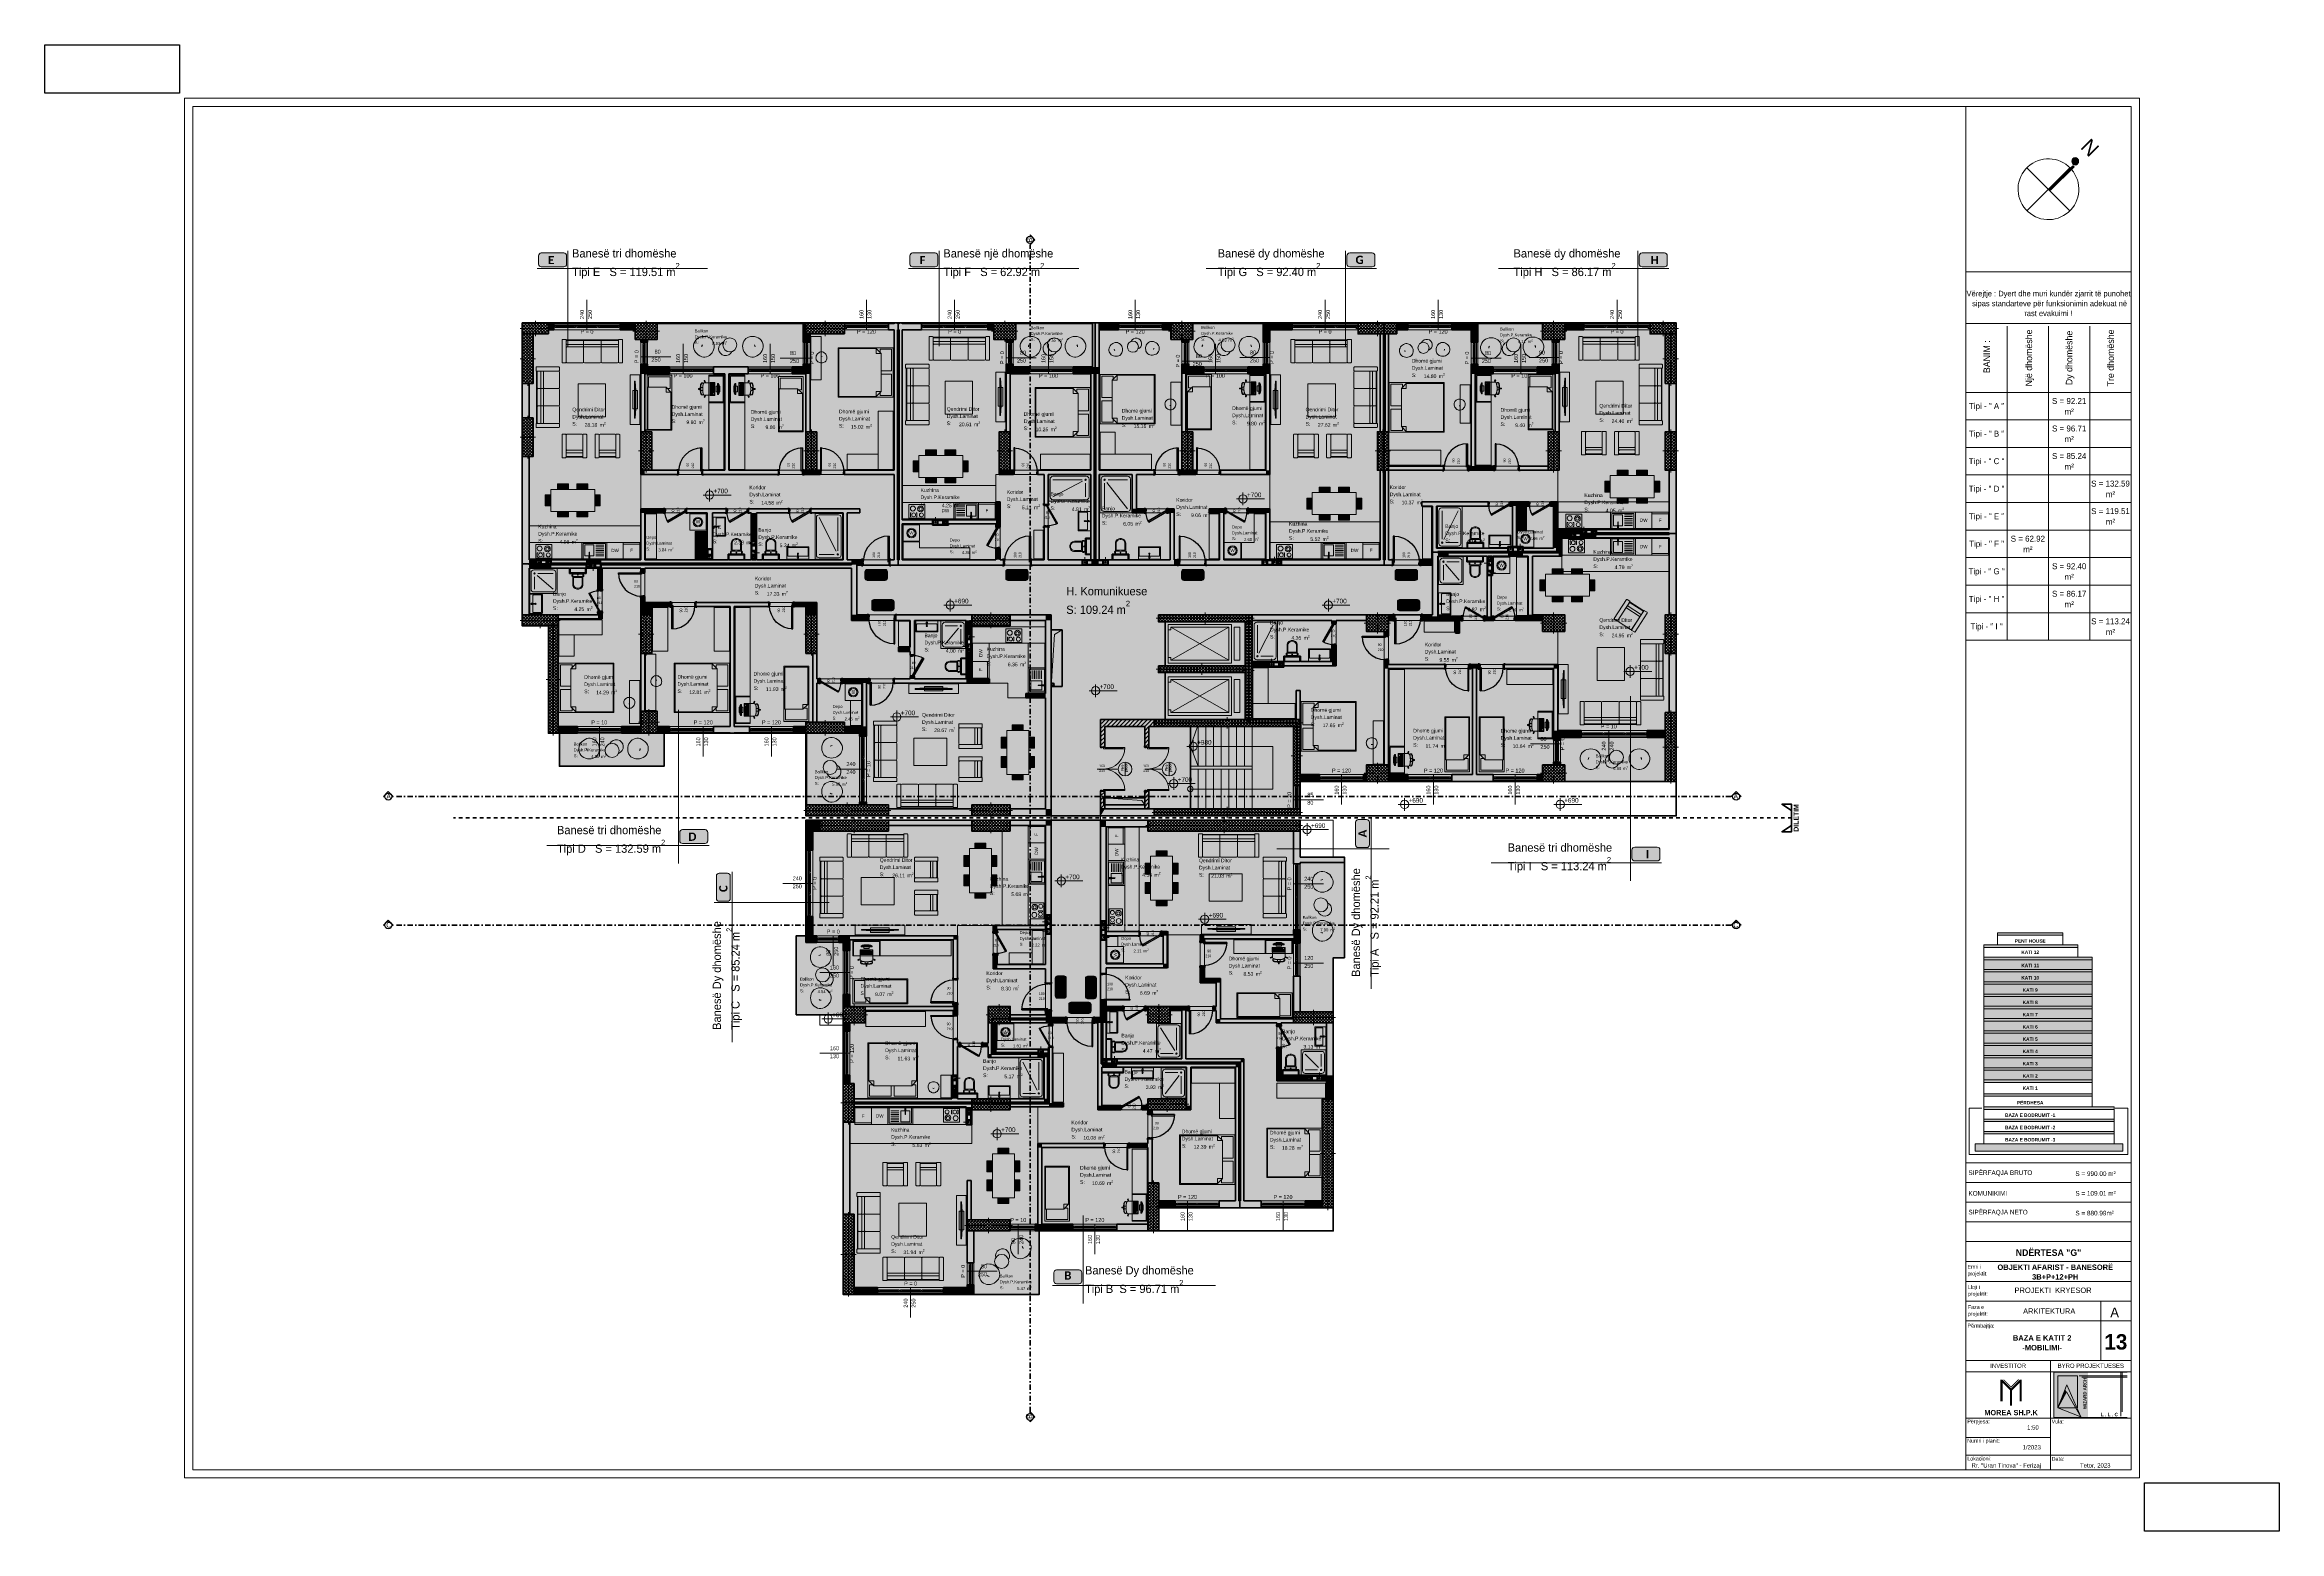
# Model space of a CAD drawing. Header units: millimetres. Extents: x 172821 to 253959, y -36092 to 17885.
import ezdxf
from ezdxf.enums import TextEntityAlignment as Align

# ---------------------------------------------------------------- set-up
doc = ezdxf.new("R2010")
doc.units = ezdxf.units.MM
doc.header["$MEASUREMENT"] = 0
for name, pattern in [('Dashed', [254, 127, -127]), ('Dot & Dashed', [402.166657, 190.5, -105.833333, 0, -105.833324]), ('Long Dashed', [2700, 1500, -1200]), ('Wipeout_Contour', [1000, 0, -1000])]:
    doc.linetypes.add(name, pattern=pattern)
for name, color, linetype, lineweight in [('03. Tabela e mobilimit_Pen_No__1', 7, 'Continuous', 13), ('03. Tabela e mobilimit_Pen_No__121', 255, 'Continuous', 0), ('03. Tabela e mobilimit_Pen_No__15', 214, 'Continuous', 25), ('03. Tabela e mobilimit_Pen_No__42', 8, 'Continuous', 25), ('2D Drafting - General_Pen_No__11', 171, 'Continuous', 18), ('2D Drafting - General_Pen_No__18', 9, 'Continuous', 15), ('2D Drafting - General_Pen_No__6', 5, 'Continuous', 35), ('A - Fasada Ventiluese_Pen_No__1', 7, 'Continuous', 13), ('A - Fill zone_Pen_No__101', 252, 'Continuous', 13), ('A - Fill zone_Pen_No__19', 255, 'Continuous', 0), ('A - Fill zone_Pen_No__2', 8, 'Continuous', 15), ('A - Fill zone_Pen_No__22', 8, 'Continuous', 35), ('A - Fleta_Pen_No__15', 214, 'Continuous', 25), ('A - Fleta_Pen_No__46', 5, 'Continuous', 25), ('A - kanalet e ventilimit_Pen_No__22', 8, 'Continuous', 35), ('A - Mobilimi_Pen_No__101', 252, 'Continuous', 13), ('A - Mobilimi_Pen_No__121', 255, 'Continuous', 0), ('A - Mobilimi_Pen_No__18', 9, 'Continuous', 15), ('A - Muret_Pen_No__22', 8, 'Continuous', 35), ('A - Pllaka meskatit_Pen_No__1', 7, 'Continuous', 13), ('A - Pllaka meskatit_Pen_No__121', 255, 'Continuous', 0), ('A - Pllaka meskatit_Pen_No__22', 8, 'Continuous', 35), ('A - Sanitaria_Pen_No__18', 9, 'Continuous', 15), ('A - Shtyllat_Pen_No__101', 252, 'Continuous', 13), ('A - Shtyllat_Pen_No__22', 8, 'Continuous', 35), ('Annotation - Text_Pen_No__10', 134, 'Continuous', 18), ('ARCHICAD Doors_Pen_No__42', 8, 'Continuous', 25), ('ARCHICAD Windows_Pen_No__101', 252, 'Continuous', 13), ('ARCHICAD Windows_Pen_No__22', 8, 'Continuous', 35), ('ARCHICAD Zone Stamps_Pen_No__101', 252, 'Continuous', 13)]:
    doc.layers.add(name, color=color, linetype=linetype, lineweight=lineweight)
for name, color, linetype, lineweight, true_color in [('03. Tabela e mobilimit_Pen_No__102', 7, 'Continuous', 13, 0xcccccc), ('03. Tabela e mobilimit_Pen_No__108', 7, 'Continuous', 13, 0xfd8379), ('03. Tabela e mobilimit_Pen_No__156', 7, 'Continuous', 20, 0x54689e), ('03. Tabela e mobilimit_Pen_No__161', 7, 'Continuous', 13, 0x6a6a6a), ('03. Tabela e mobilimit_Pen_No__168', 7, 'Continuous', 13, 0xfe847a), ('03. Tabela e mobilimit_Pen_No__8', 7, 'Continuous', 35, 0xa80f02), ('03. Tabela e mobilimit_Pen_No__82', 7, 'Continuous', 20, 0xaaaaaa), ('2D Drafting - General_Pen_No__102', 7, 'Continuous', 13, 0xcccccc), ('2D Drafting - General_Pen_No__108', 7, 'Continuous', 13, 0xfd8379), ('2D Drafting - General_Pen_No__61', 7, 'Continuous', 20, 0x6a6a6a), ('A - Dimensionimi_Pen_No__156', 7, 'Continuous', 20, 0x54689e), ('A - Fill zone_Pen_No__102', 7, 'Continuous', 13, 0xcccccc), ('A - Fill zone_Pen_No__109', 7, 'Continuous', 13, 0xb4e4dc), ('A - Fill zone_Pen_No__255', 7, 'Continuous', 13, 0xe8e8e8), ('A - Fill zone_Pen_No__82', 7, 'Continuous', 20, 0xaaaaaa), ('A - Fleta_Pen_No__61', 7, 'Continuous', 20, 0x6a6a6a), ('A - kanalet e ventilimit_Pen_No__176', 7, 'Continuous', 15, 0x93a0c6), ('A - kanalet e ventilimit_Pen_No__82', 7, 'Continuous', 20, 0xaaaaaa), ('A - Mobilimi_Pen_No__102', 7, 'Continuous', 13, 0xcccccc), ('A - Mobilimi_Pen_No__82', 7, 'Continuous', 20, 0xaaaaaa), ('A - Muret_Pen_No__102', 7, 'Continuous', 13, 0xcccccc), ('A - Muret_Pen_No__108', 7, 'Continuous', 13, 0xfd8379), ('A - Muret_Pen_No__166', 7, 'Continuous', 13, 0x97cbff), ('A - Muret_Pen_No__82', 7, 'Continuous', 20, 0xaaaaaa), ('ARCHICAD Door Markers_Pen_No__111', 7, 'Continuous', 13, 0xccccff), ('ARCHICAD Door Markers_Pen_No__112', 7, 'Continuous', 13, 0xd5aaaa), ('ARCHICAD Doors_Pen_No__108', 7, 'Continuous', 13, 0xfd8379), ('ARCHICAD Window Markers_Pen_No__111', 7, 'Continuous', 13, 0xccccff), ('ARCHICAD Windows_Pen_No__102', 7, 'Continuous', 13, 0xcccccc), ('Marker - Section_Pen_No__48', 7, 'Continuous', 25, 0xa80f02), ('Marker - Section_Pen_No__8', 7, 'Continuous', 35, 0xa80f02), ('Model Unit - Zone_Pen_No__102', 7, 'Continuous', 13, 0xcccccc)]:
    doc.layers.add(name, color=color, linetype=linetype, lineweight=lineweight, true_color=true_color)
for name, color, linetype in [('A - kanalet e ventilimit', 7, 'Continuous'), ('A - Muret', 7, 'Continuous'), ('A - Pllaka meskatit', 7, 'Continuous'), ('A - Shtyllat', 7, 'Continuous'), ('ARCHICAD Door Markers', 7, 'Continuous'), ('ARCHICAD Window Markers', 7, 'Continuous'), ('ARCHICAD Windows', 7, 'Continuous'), ('Marker - Section', 7, 'Continuous'), ('Model Unit - Zone', 7, 'Continuous')]:
    doc.layers.add(name, color=color, linetype=linetype)
doc.styles.add('GENERATED_STYLE_1', font='GOTHIC.TTF')
doc.styles.add('GENERATED_STYLE_2', font='arial.ttf')
doc.styles.add('GENERATED_STYLE_3', font='GOTHIC.TTF')
doc.styles.add('GENERATED_STYLE_4', font='arial.ttf')
doc.styles.add('GENERATED_STYLE_5', font='calibri.ttf')
pattern_1 = [(45, (0, 0), (-76.36753, 76.36753), [])]
pattern_2 = [(45, (0, 0), (-55.154327, 55.154327), []), (135, (0, 0), (55.154327, 55.154327), [])]

# ---------------------------------------------------------------- blocks, each defined once
blk = doc.blocks.new('Slab_1', base_point=(232061, 7784))
at = {"layer": 'A - Pllaka meskatit_Pen_No__1', "color": 7, "linetype": 'Continuous', "lineweight": 13, "flags": 128}
for points in [[(232061, 7784), (190161, 7784), (190161, -3216), (191111, -3216), (191111, -7116), (191511, -7116), (191511, -8316), (195311, -8316), (195311, -7116), (200461, -7116), (200461, -10116), (218411, -10116), (218411, -8866), (232061, -8866)], [(213511, -3066), (216411, -3066), (216411, -4666), (213511, -4666)], [(209361, -5416), (209761, -5416), (209761, -3366), (209361, -3366)], [(213511, -4916), (213511, -6616), (216411, -6616), (216411, -4916)], [(214421, -6866), (214421, -9866), (218161, -9866), (218161, -6866)], [(211281, -9716), (211281, -9466), (212761, -9466), (212761, -9716)]]:
    blk.add_lwpolyline(points, close=True, dxfattribs=at)
blk = doc.blocks.new('Slab_2', base_point=(200111, -17336))
at = {"layer": 'A - Pllaka meskatit_Pen_No__121', "color": 255, "linetype": 'Continuous', "lineweight": 0, "flags": 128}
blk.add_lwpolyline([(200111, -17336), (201811, -17336), (201811, -27491), (208931, -27491), (208931, -25185), (213281, -25185), (213281, -24348), (216161, -24348), (219611, -24348), (219611, -19536), (219611, -17236), (219611, -15266), (220011, -15266), (220011, -11609), (218411, -11609), (218411, -10266), (200461, -10266), (200461, -14466), (200111, -14466)], close=True, dxfattribs=at)
blk = doc.blocks.new('Slab_3', base_point=(218411, -10116))
at = {"layer": 'A - Pllaka meskatit_Pen_No__22', "color": 8, "linetype": 'Continuous', "lineweight": 35, "flags": 128}
blk.add_lwpolyline([(218411, -10116), (232061, -10116), (232061, -8866), (218411, -8866)], close=True, dxfattribs=at)
blk = doc.blocks.new('Slab_4', base_point=(213281, -25185))
at = {"layer": 'A - Pllaka meskatit_Pen_No__22', "color": 8, "linetype": 'Continuous', "lineweight": 35, "flags": 128}
blk.add_lwpolyline([(213281, -25185), (219611, -25185), (219611, -24348), (213281, -24348)], close=True, dxfattribs=at)
blk = doc.blocks.new('Wall_1', base_point=(209473, -5346))
at = {"layer": 'A - kanalet e ventilimit_Pen_No__82', "linetype": 'Continuous', "lineweight": 0, "true_color": 0xd4d4d4}
blk.add_hatch(color=254, dxfattribs=at).paths.add_polyline_path([(209473, -5346, 1), (209373, -5346), (209383, -5346, -1), (209463, -5346)])
at = {"layer": 'A - kanalet e ventilimit_Pen_No__22', "color": 8, "linetype": 'Continuous', "lineweight": 35}
for radius in [50, 40]:
    blk.add_arc((209423, -5346), radius, 0, 180, dxfattribs=at)
blk = doc.blocks.new('Wall_2', base_point=(209373, -5346))
at = {"layer": 'A - kanalet e ventilimit_Pen_No__82', "linetype": 'Continuous', "lineweight": 0, "true_color": 0xd4d4d4}
blk.add_hatch(color=254, dxfattribs=at).paths.add_polyline_path([(209373, -5346, 1), (209473, -5346), (209463, -5346, -1), (209383, -5346)])
at = {"layer": 'A - kanalet e ventilimit_Pen_No__22', "color": 8, "linetype": 'Continuous', "lineweight": 35}
for radius in [50, 40]:
    blk.add_arc((209423, -5346), radius, 180, 0, dxfattribs=at)
blk = doc.blocks.new('Dhomë gjumi_Dysh.Laminat _1', base_point=(210991, -23488))
at = {"layer": 'ARCHICAD Zone Stamps_Pen_No__101', "color": 252, "lineweight": 13, "insert": (210848, -23344), "char_height": 132, "attachment_point": 1, "style": 'GENERATED_STYLE_2'}
blk.add_mtext('\\A1;{\\pql;\\pt0,6060;\\fArial|b0|i0|c0|p34;10.69\\fArial|b0|i0|c0|p34;\\A1{\\H.66x;\\S^  ;}\\fArial|b0|i0|c0|p34; m\\fArial|b0|i0|c0|p34;\\A1{\\H.66x;\\S2^  ;}}', dxfattribs=at)
at = {"layer": 'ARCHICAD Zone Stamps_Pen_No__101', "color": 252, "lineweight": 13, "style": 'GENERATED_STYLE_2'}
for tag, p in [('measuredAreaCode', (210414, -23344)), ('ROOM_NAME', (210414, -22826)), ('ROOM_NUMBER', (210414, -23085)), ('DUMMY_849', (211567, -22796)), ('DUMMY_850', (211567, -23055))]:
    blk.add_attdef(tag, text='', height=132, dxfattribs=at).set_placement(p, align=Align.TOP_LEFT)
blk = doc.blocks.new('Qendrimi Ditor_Dysh.Laminat _2', base_point=(204139, -25668))
at = {"layer": 'ARCHICAD Zone Stamps_Pen_No__101', "color": 252, "lineweight": 13, "insert": (204002, -25854), "char_height": 132, "attachment_point": 1, "style": 'GENERATED_STYLE_2'}
blk.add_mtext('\\A1;{\\pql;\\pt0,6060;\\fArial|b0|i0|c0|p34;31.94\\fArial|b0|i0|c0|p34;\\A1{\\H.66x;\\S^  ;}\\fArial|b0|i0|c0|p34; m\\fArial|b0|i0|c0|p34;\\A1{\\H.66x;\\S2^  ;}}', dxfattribs=at)
at = {"layer": 'ARCHICAD Zone Stamps_Pen_No__101', "color": 252, "lineweight": 13, "style": 'GENERATED_STYLE_2'}
for tag, p in [('measuredAreaCode', (203557, -25854)), ('ROOM_NAME', (203557, -25335)), ('ROOM_NUMBER', (203557, -25594)), ('DUMMY_849', (204721, -25305)), ('DUMMY_850', (204721, -25564))]:
    blk.add_attdef(tag, text='', height=132, dxfattribs=at).set_placement(p, align=Align.TOP_LEFT)
blk = doc.blocks.new('Koridor_Dysh.Laminat _3', base_point=(210677, -21515))
at = {"layer": 'ARCHICAD Zone Stamps_Pen_No__101', "color": 252, "lineweight": 13, "insert": (210535, -21700), "char_height": 132, "attachment_point": 1, "style": 'GENERATED_STYLE_2'}
blk.add_mtext('\\A1;{\\pql;\\pt0,6060;\\fArial|b0|i0|c0|p34;10.08\\fArial|b0|i0|c0|p34;\\A1{\\H.66x;\\S^  ;}\\fArial|b0|i0|c0|p34; m\\fArial|b0|i0|c0|p34;\\A1{\\H.66x;\\S2^  ;}}', dxfattribs=at)
at = {"layer": 'ARCHICAD Zone Stamps_Pen_No__101', "color": 252, "lineweight": 13, "style": 'GENERATED_STYLE_2'}
for tag, p in [('measuredAreaCode', (210101, -21700)), ('ROOM_NAME', (210101, -21182)), ('ROOM_NUMBER', (210101, -21441)), ('DUMMY_849', (211254, -21152)), ('DUMMY_850', (211254, -21411))]:
    blk.add_attdef(tag, text='', height=132, dxfattribs=at).set_placement(p, align=Align.TOP_LEFT)
blk = doc.blocks.new('Depo_Dysh.Laminat _4', base_point=(208017, -18233))
at = {"layer": 'ARCHICAD Zone Stamps_Pen_No__101', "color": 252, "lineweight": 13, "insert": (207982, -18385), "char_height": 108, "attachment_point": 1, "style": 'GENERATED_STYLE_2'}
blk.add_mtext('\\A1;{\\pql;\\pt0,6060;\\fArial|b0|i0|c0|p34;1.81\\fArial|b0|i0|c0|p34;\\A1{\\H.66x;\\S^  ;}\\fArial|b0|i0|c0|p34; m\\fArial|b0|i0|c0|p34;\\A1{\\H.66x;\\S2^  ;}}', dxfattribs=at)
at = {"layer": 'ARCHICAD Zone Stamps_Pen_No__101', "color": 252, "lineweight": 13, "style": 'GENERATED_STYLE_2'}
for tag, p in [('measuredAreaCode', (207545, -18385)), ('ROOM_NAME', (207545, -17961)), ('ROOM_NUMBER', (207545, -18173)), ('DUMMY_849', (208488, -17936)), ('DUMMY_850', (208488, -18148))]:
    blk.add_attdef(tag, text='', height=108, dxfattribs=at).set_placement(p, align=Align.TOP_LEFT)
blk = doc.blocks.new('Kuzhina_Dysh.P.Keramike_5', base_point=(204250, -21781))
at = {"layer": 'ARCHICAD Zone Stamps_Pen_No__101', "color": 252, "lineweight": 13, "insert": (204329, -21966), "char_height": 132, "attachment_point": 1, "style": 'GENERATED_STYLE_2'}
blk.add_mtext('\\A1;{\\pql;\\pt0,6060;\\fArial|b0|i0|c0|p34;5.63\\fArial|b0|i0|c0|p34;\\A1{\\H.66x;\\S^  ;}\\fArial|b0|i0|c0|p34; m\\fArial|b0|i0|c0|p34;\\A1{\\H.66x;\\S2^  ;}}', dxfattribs=at)
at = {"layer": 'ARCHICAD Zone Stamps_Pen_No__101', "color": 252, "lineweight": 13, "style": 'GENERATED_STYLE_2'}
for tag, p in [('ROOM_NAME', (203554, -21448)), ('ROOM_NUMBER', (203554, -21707)), ('DUMMY_849', (204947, -21418)), ('DUMMY_850', (204947, -21677)), ('measuredAreaCode', (203554, -21966))]:
    blk.add_attdef(tag, text='', height=132, dxfattribs=at).set_placement(p, align=Align.TOP_LEFT)
blk = doc.blocks.new('Banjo_Dysh.P.Keramike_6', base_point=(212724, -19678))
at = {"layer": 'ARCHICAD Zone Stamps_Pen_No__101', "color": 252, "lineweight": 13, "insert": (212802, -19864), "char_height": 132, "attachment_point": 1, "style": 'GENERATED_STYLE_2'}
blk.add_mtext('\\A1;{\\pql;\\pt0,6060;\\fArial|b0|i0|c0|p34;3.93\\fArial|b0|i0|c0|p34;\\A1{\\H.66x;\\S^  ;}\\fArial|b0|i0|c0|p34; m\\fArial|b0|i0|c0|p34;\\A1{\\H.66x;\\S2^  ;}}', dxfattribs=at)
at = {"layer": 'ARCHICAD Zone Stamps_Pen_No__101', "color": 252, "lineweight": 13, "style": 'GENERATED_STYLE_2'}
for tag, p in [('ROOM_NAME', (212027, -19345)), ('DUMMY_849', (213421, -19315)), ('measuredAreaCode', (212027, -19864)), ('ROOM_NUMBER', (212027, -19604)), ('DUMMY_850', (213421, -19574))]:
    blk.add_attdef(tag, text='', height=132, dxfattribs=at).set_placement(p, align=Align.TOP_LEFT)
blk = doc.blocks.new('Ballkon_Dysh.P.Keramike_7', base_point=(208068, -27040))
at = {"layer": 'ARCHICAD Zone Stamps_Pen_No__101', "color": 252, "lineweight": 13, "insert": (208132, -27192), "char_height": 108, "attachment_point": 1, "style": 'GENERATED_STYLE_2'}
blk.add_mtext('\\A1;{\\pql;\\pt0,6060;\\fArial|b0|i0|c0|p34;5.47\\fArial|b0|i0|c0|p34;\\A1{\\H.66x;\\S^  ;}\\fArial|b0|i0|c0|p34; m\\fArial|b0|i0|c0|p34;\\A1{\\H.66x;\\S2^  ;}}', dxfattribs=at)
at = {"layer": 'ARCHICAD Zone Stamps_Pen_No__101', "color": 252, "lineweight": 13, "style": 'GENERATED_STYLE_2'}
for tag, p in [('ROOM_NAME', (207498, -26768)), ('DUMMY_849', (208639, -26743)), ('measuredAreaCode', (207498, -27192)), ('ROOM_NUMBER', (207498, -26980)), ('DUMMY_850', (208639, -26955))]:
    blk.add_attdef(tag, text='', height=108, dxfattribs=at).set_placement(p, align=Align.TOP_LEFT)
blk = doc.blocks.new('Dhomë gjumi_Dysh.Laminat _8', base_point=(214686, -21840))
at = {"layer": 'ARCHICAD Zone Stamps_Pen_No__101', "color": 252, "lineweight": 13, "insert": (214543, -22026), "char_height": 132, "attachment_point": 1, "style": 'GENERATED_STYLE_2'}
blk.add_mtext('\\A1;{\\pql;\\pt0,6060;\\fArial|b0|i0|c0|p34;12.39\\fArial|b0|i0|c0|p34;\\A1{\\H.66x;\\S^  ;}\\fArial|b0|i0|c0|p34; m\\fArial|b0|i0|c0|p34;\\A1{\\H.66x;\\S2^  ;}}', dxfattribs=at)
at = {"layer": 'ARCHICAD Zone Stamps_Pen_No__101', "color": 252, "lineweight": 13, "style": 'GENERATED_STYLE_2'}
for tag, p in [('ROOM_NAME', (214110, -21508)), ('ROOM_NUMBER', (214110, -21767)), ('DUMMY_849', (215262, -21477)), ('DUMMY_850', (215262, -21737)), ('measuredAreaCode', (214110, -22026))]:
    blk.add_attdef(tag, text='', height=132, dxfattribs=at).set_placement(p, align=Align.TOP_LEFT)
blk = doc.blocks.new('Banjo_Dysh.P.Keramike_9', base_point=(207590, -19284))
at = {"layer": 'ARCHICAD Zone Stamps_Pen_No__101', "color": 252, "lineweight": 13, "insert": (207668, -19470), "char_height": 132, "attachment_point": 1, "style": 'GENERATED_STYLE_2'}
blk.add_mtext('\\A1;{\\pql;\\pt0,6060;\\fArial|b0|i0|c0|p34;5.17\\fArial|b0|i0|c0|p34;\\A1{\\H.66x;\\S^  ;}\\fArial|b0|i0|c0|p34; m\\fArial|b0|i0|c0|p34;\\A1{\\H.66x;\\S2^  ;}}', dxfattribs=at)
at = {"layer": 'ARCHICAD Zone Stamps_Pen_No__101', "color": 252, "lineweight": 13, "style": 'GENERATED_STYLE_2'}
for tag, p in [('measuredAreaCode', (206893, -19470)), ('ROOM_NAME', (206893, -18951)), ('ROOM_NUMBER', (206893, -19210)), ('DUMMY_849', (208287, -18921)), ('DUMMY_850', (208287, -19180))]:
    blk.add_attdef(tag, text='', height=132, dxfattribs=at).set_placement(p, align=Align.TOP_LEFT)
blk = doc.blocks.new('Dhomë gjumi_Dysh.Laminat _10', base_point=(203914, -18637))
at = {"layer": 'ARCHICAD Zone Stamps_Pen_No__101', "color": 252, "lineweight": 13, "insert": (203785, -18823), "char_height": 132, "attachment_point": 1, "style": 'GENERATED_STYLE_2'}
blk.add_mtext('\\A1;{\\pql;\\pt0,6060;\\fArial|b0|i0|c0|p34;11.63\\fArial|b0|i0|c0|p34;\\A1{\\H.66x;\\S^  ;}\\fArial|b0|i0|c0|p34; m\\fArial|b0|i0|c0|p34;\\A1{\\H.66x;\\S2^  ;}}', dxfattribs=at)
at = {"layer": 'ARCHICAD Zone Stamps_Pen_No__101', "color": 252, "lineweight": 13, "style": 'GENERATED_STYLE_2'}
for tag, p in [('ROOM_NAME', (203338, -18304)), ('ROOM_NUMBER', (203338, -18563)), ('DUMMY_849', (204490, -18274)), ('DUMMY_850', (204490, -18533)), ('measuredAreaCode', (203338, -18823))]:
    blk.add_attdef(tag, text='', height=132, dxfattribs=at).set_placement(p, align=Align.TOP_LEFT)
blk = doc.blocks.new('Dhomë gjumi_Dysh.Laminat _11', base_point=(203016, -16300))
at = {"layer": 'ARCHICAD Zone Stamps_Pen_No__101', "color": 252, "lineweight": 13, "insert": (202973, -16486), "char_height": 132, "attachment_point": 1, "style": 'GENERATED_STYLE_2'}
blk.add_mtext('\\A1;{\\pql;\\pt0,6060;\\fArial|b0|i0|c0|p34;9.07\\fArial|b0|i0|c0|p34;\\A1{\\H.66x;\\S^  ;}\\fArial|b0|i0|c0|p34; m\\fArial|b0|i0|c0|p34;\\A1{\\H.66x;\\S2^  ;}}', dxfattribs=at)
at = {"layer": 'ARCHICAD Zone Stamps_Pen_No__101', "color": 252, "lineweight": 13, "style": 'GENERATED_STYLE_2'}
for tag, p in [('ROOM_NAME', (202440, -15967)), ('ROOM_NUMBER', (202440, -16226)), ('DUMMY_849', (203592, -15937)), ('DUMMY_850', (203592, -16196)), ('measuredAreaCode', (202440, -16486))]:
    blk.add_attdef(tag, text='', height=132, dxfattribs=at).set_placement(p, align=Align.TOP_LEFT)
blk = doc.blocks.new('Ballkon_Dysh.P.Keramike_12', base_point=(200821, -16220))
at = {"layer": 'ARCHICAD Zone Stamps_Pen_No__101', "color": 252, "lineweight": 13, "insert": (200885, -16412), "char_height": 108, "attachment_point": 1, "style": 'GENERATED_STYLE_2'}
blk.add_mtext('\\A1;{\\pql;\\pt0,6060;\\fArial|b0|i0|c0|p34;4.54\\fArial|b0|i0|c0|p34;\\A1{\\H.66x;\\S^  ;}\\fArial|b0|i0|c0|p34; m\\fArial|b0|i0|c0|p34;\\A1{\\H.66x;\\S2^  ;}}', dxfattribs=at)
at = {"layer": 'ARCHICAD Zone Stamps_Pen_No__101', "color": 252, "lineweight": 13, "style": 'GENERATED_STYLE_2'}
for tag, p in [('ROOM_NAME', (200250, -15987)), ('ROOM_NUMBER', (200250, -16200)), ('DUMMY_849', (201391, -15963)), ('DUMMY_850', (201391, -16175)), ('measuredAreaCode', (200250, -16412))]:
    blk.add_attdef(tag, text='', height=108, dxfattribs=at).set_placement(p, align=Align.TOP_LEFT)
blk = doc.blocks.new('Koridor_Dysh.Laminat _13', base_point=(207590, -16534))
at = {"layer": 'ARCHICAD Zone Stamps_Pen_No__101', "color": 252, "lineweight": 13, "insert": (207547, -16282), "char_height": 132, "attachment_point": 1, "style": 'GENERATED_STYLE_2'}
blk.add_mtext('\\A1;{\\pql;\\pt0,6060;\\fArial|b0|i0|c0|p34;8.30\\fArial|b0|i0|c0|p34;\\A1{\\H.66x;\\S^  ;}\\fArial|b0|i0|c0|p34; m\\fArial|b0|i0|c0|p34;\\A1{\\H.66x;\\S2^  ;}}', dxfattribs=at)
at = {"layer": 'ARCHICAD Zone Stamps_Pen_No__101', "color": 252, "lineweight": 13, "style": 'GENERATED_STYLE_2'}
for tag, p in [('ROOM_NAME', (207014, -15763)), ('ROOM_NUMBER', (207014, -16023)), ('DUMMY_849', (208166, -15733)), ('DUMMY_850', (208166, -15992)), ('measuredAreaCode', (207014, -16282))]:
    blk.add_attdef(tag, text='', height=132, dxfattribs=at).set_placement(p, align=Align.TOP_LEFT)
blk = doc.blocks.new('Qendrimi Ditor_Dysh.Laminat _14', base_point=(203723, -11987))
at = {"layer": 'ARCHICAD Zone Stamps_Pen_No__101', "color": 252, "lineweight": 13, "insert": (203599, -12173), "char_height": 132, "attachment_point": 1, "style": 'GENERATED_STYLE_2'}
blk.add_mtext('\\A1;{\\pql;\\pt0,6060;\\fArial|b0|i0|c0|p34;26.11\\fArial|b0|i0|c0|p34;\\A1{\\H.66x;\\S^  ;}\\fArial|b0|i0|c0|p34; m\\fArial|b0|i0|c0|p34;\\A1{\\H.66x;\\S2^  ;}}', dxfattribs=at)
at = {"layer": 'ARCHICAD Zone Stamps_Pen_No__101', "color": 252, "lineweight": 13, "style": 'GENERATED_STYLE_2'}
for tag, p in [('measuredAreaCode', (203141, -12173)), ('ROOM_NAME', (203141, -11655)), ('ROOM_NUMBER', (203141, -11914)), ('DUMMY_849', (204305, -11624)), ('DUMMY_850', (204305, -11884))]:
    blk.add_attdef(tag, text='', height=132, dxfattribs=at).set_placement(p, align=Align.TOP_LEFT)
blk = doc.blocks.new('Kuzhina_Dysh.P.Keramike_15', base_point=(207837, -12673))
at = {"layer": 'ARCHICAD Zone Stamps_Pen_No__101', "color": 252, "lineweight": 13, "insert": (207915, -12858), "char_height": 132, "attachment_point": 1, "style": 'GENERATED_STYLE_2'}
blk.add_mtext('\\A1;{\\pql;\\pt0,6060;\\fArial|b0|i0|c0|p34;5.68\\fArial|b0|i0|c0|p34;\\A1{\\H.66x;\\S^  ;}\\fArial|b0|i0|c0|p34; m\\fArial|b0|i0|c0|p34;\\A1{\\H.66x;\\S2^  ;}}', dxfattribs=at)
at = {"layer": 'ARCHICAD Zone Stamps_Pen_No__101', "color": 252, "lineweight": 13, "style": 'GENERATED_STYLE_2'}
for tag, p in [('measuredAreaCode', (207140, -12858)), ('ROOM_NAME', (207140, -12340)), ('ROOM_NUMBER', (207140, -12599)), ('DUMMY_849', (208534, -12310)), ('DUMMY_850', (208534, -12569))]:
    blk.add_attdef(tag, text='', height=132, dxfattribs=at).set_placement(p, align=Align.TOP_LEFT)
blk = doc.blocks.new('Depo_Dysh.Laminat _16', base_point=(208164, -14573))
at = {"layer": 'ARCHICAD Zone Stamps_Pen_No__101', "color": 252, "lineweight": 13, "insert": (208657, -14725), "char_height": 108, "attachment_point": 1, "style": 'GENERATED_STYLE_2'}
blk.add_mtext('\\A1;{\\pql;\\pt0,6060;\\fArial|b0|i0|c0|p34;2.22\\fArial|b0|i0|c0|p34;\\A1{\\H.66x;\\S^  ;}\\fArial|b0|i0|c0|p34; m\\fArial|b0|i0|c0|p34;\\A1{\\H.66x;\\S2^  ;}}', dxfattribs=at)
at = {"layer": 'ARCHICAD Zone Stamps_Pen_No__101', "color": 252, "lineweight": 13, "style": 'GENERATED_STYLE_2'}
for tag, p in [('ROOM_NAME', (208220, -14300)), ('ROOM_NUMBER', (208220, -14513)), ('DUMMY_849', (209163, -14276)), ('DUMMY_850', (209163, -14488)), ('measuredAreaCode', (208220, -14725))]:
    blk.add_attdef(tag, text='', height=108, dxfattribs=at).set_placement(p, align=Align.TOP_LEFT)
blk = doc.blocks.new('Kuzhina_Dysh.P.Keramike_17', base_point=(212594, -11968))
at = {"layer": 'ARCHICAD Zone Stamps_Pen_No__101', "color": 252, "lineweight": 13, "insert": (212673, -12154), "char_height": 132, "attachment_point": 1, "style": 'GENERATED_STYLE_2'}
blk.add_mtext('\\A1;{\\pql;\\pt0,6060;\\fArial|b0|i0|c0|p34;4.56\\fArial|b0|i0|c0|p34;\\A1{\\H.66x;\\S^  ;}\\fArial|b0|i0|c0|p34; m\\fArial|b0|i0|c0|p34;\\A1{\\H.66x;\\S2^  ;}}', dxfattribs=at)
at = {"layer": 'ARCHICAD Zone Stamps_Pen_No__101', "color": 252, "lineweight": 13, "style": 'GENERATED_STYLE_2'}
for tag, p in [('measuredAreaCode', (211898, -12154)), ('ROOM_NAME', (211898, -11636)), ('ROOM_NUMBER', (211898, -11895)), ('DUMMY_849', (213291, -11605)), ('DUMMY_850', (213291, -11865))]:
    blk.add_attdef(tag, text='', height=132, dxfattribs=at).set_placement(p, align=Align.TOP_LEFT)
blk = doc.blocks.new('Qendrimi Ditor_Dysh.Laminat _18', base_point=(215314, -12001))
at = {"layer": 'ARCHICAD Zone Stamps_Pen_No__101', "color": 252, "lineweight": 13, "insert": (215178, -12187), "char_height": 132, "attachment_point": 1, "style": 'GENERATED_STYLE_2'}
blk.add_mtext('\\A1;{\\pql;\\pt0,6060;\\fArial|b0|i0|c0|p34;21.03\\fArial|b0|i0|c0|p34;\\A1{\\H.66x;\\S^  ;}\\fArial|b0|i0|c0|p34; m\\fArial|b0|i0|c0|p34;\\A1{\\H.66x;\\S2^  ;}}', dxfattribs=at)
at = {"layer": 'ARCHICAD Zone Stamps_Pen_No__101', "color": 252, "lineweight": 13, "style": 'GENERATED_STYLE_2'}
for tag, p in [('ROOM_NAME', (214732, -11668)), ('ROOM_NUMBER', (214732, -11928)), ('DUMMY_849', (215897, -11638)), ('DUMMY_850', (215897, -11897)), ('measuredAreaCode', (214732, -12187))]:
    blk.add_attdef(tag, text='', height=132, dxfattribs=at).set_placement(p, align=Align.TOP_LEFT)
blk = doc.blocks.new('Koridor_Dysh.Laminat _19', base_point=(212632, -16253))
at = {"layer": 'ARCHICAD Zone Stamps_Pen_No__101', "color": 252, "lineweight": 13, "insert": (212589, -16439), "char_height": 132, "attachment_point": 1, "style": 'GENERATED_STYLE_2'}
blk.add_mtext('\\A1;{\\pql;\\pt0,6060;\\fArial|b0|i0|c0|p34;6.69\\fArial|b0|i0|c0|p34;\\A1{\\H.66x;\\S^  ;}\\fArial|b0|i0|c0|p34; m\\fArial|b0|i0|c0|p34;\\A1{\\H.66x;\\S2^  ;}}', dxfattribs=at)
at = {"layer": 'ARCHICAD Zone Stamps_Pen_No__101', "color": 252, "lineweight": 13, "style": 'GENERATED_STYLE_2'}
for tag, p in [('ROOM_NAME', (212055, -15921)), ('ROOM_NUMBER', (212055, -16180)), ('DUMMY_849', (213208, -15890)), ('DUMMY_850', (213208, -16150)), ('measuredAreaCode', (212055, -16439))]:
    blk.add_attdef(tag, text='', height=132, dxfattribs=at).set_placement(p, align=Align.TOP_LEFT)
blk = doc.blocks.new('Dhomë gjumi_Dysh.Laminat _20', base_point=(217885, -21883))
at = {"layer": 'ARCHICAD Zone Stamps_Pen_No__101', "color": 252, "lineweight": 13, "insert": (217742, -22068), "char_height": 132, "attachment_point": 1, "style": 'GENERATED_STYLE_2'}
blk.add_mtext('\\A1;{\\pql;\\pt0,6060;\\fArial|b0|i0|c0|p34;18.28\\fArial|b0|i0|c0|p34;\\A1{\\H.66x;\\S^  ;}\\fArial|b0|i0|c0|p34; m\\fArial|b0|i0|c0|p34;\\A1{\\H.66x;\\S2^  ;}}', dxfattribs=at)
at = {"layer": 'ARCHICAD Zone Stamps_Pen_No__101', "color": 252, "lineweight": 13, "style": 'GENERATED_STYLE_2'}
for tag, p in [('ROOM_NAME', (217309, -21550)), ('ROOM_NUMBER', (217309, -21809)), ('DUMMY_849', (218461, -21520)), ('DUMMY_850', (218461, -21779)), ('measuredAreaCode', (217309, -22068))]:
    blk.add_attdef(tag, text='', height=132, dxfattribs=at).set_placement(p, align=Align.TOP_LEFT)
blk = doc.blocks.new('Banjo_Dysh.P.Keramike_21', base_point=(218447, -18208))
at = {"layer": 'ARCHICAD Zone Stamps_Pen_No__101', "color": 252, "lineweight": 13, "insert": (218526, -18394), "char_height": 132, "attachment_point": 1, "style": 'GENERATED_STYLE_2'}
blk.add_mtext('\\A1;{\\pql;\\pt0,6060;\\fArial|b0|i0|c0|p34;3.13\\fArial|b0|i0|c0|p34;\\A1{\\H.66x;\\S^  ;}\\fArial|b0|i0|c0|p34; m\\fArial|b0|i0|c0|p34;\\A1{\\H.66x;\\S2^  ;}}', dxfattribs=at)
at = {"layer": 'ARCHICAD Zone Stamps_Pen_No__101', "color": 252, "lineweight": 13, "style": 'GENERATED_STYLE_2'}
for tag, p in [('DUMMY_849', (219144, -17845)), ('measuredAreaCode', (217750, -18394)), ('ROOM_NAME', (217750, -17875)), ('ROOM_NUMBER', (217750, -18134)), ('DUMMY_850', (219144, -18104))]:
    blk.add_attdef(tag, text='', height=132, dxfattribs=at).set_placement(p, align=Align.TOP_LEFT)
blk = doc.blocks.new('Banjo_Dysh.P.Keramike_22', base_point=(212612, -18361))
at = {"layer": 'ARCHICAD Zone Stamps_Pen_No__101', "color": 252, "lineweight": 13, "insert": (212690, -18546), "char_height": 132, "attachment_point": 1, "style": 'GENERATED_STYLE_2'}
blk.add_mtext('\\A1;{\\pql;\\pt0,6060;\\fArial|b0|i0|c0|p34;4.47\\fArial|b0|i0|c0|p34;\\A1{\\H.66x;\\S^  ;}\\fArial|b0|i0|c0|p34; m\\fArial|b0|i0|c0|p34;\\A1{\\H.66x;\\S2^  ;}}', dxfattribs=at)
at = {"layer": 'ARCHICAD Zone Stamps_Pen_No__101', "color": 252, "lineweight": 13, "style": 'GENERATED_STYLE_2'}
for tag, p in [('measuredAreaCode', (211915, -18546)), ('ROOM_NAME', (211915, -18028)), ('ROOM_NUMBER', (211915, -18287)), ('DUMMY_849', (213309, -17998)), ('DUMMY_850', (213309, -18257))]:
    blk.add_attdef(tag, text='', height=132, dxfattribs=at).set_placement(p, align=Align.TOP_LEFT)
blk = doc.blocks.new('Dhomë gjumi_Dysh.Laminat _23', base_point=(216392, -15563))
at = {"layer": 'ARCHICAD Zone Stamps_Pen_No__101', "color": 252, "lineweight": 13, "insert": (216349, -15749), "char_height": 132, "attachment_point": 1, "style": 'GENERATED_STYLE_2'}
blk.add_mtext('\\A1;{\\pql;\\pt0,6060;\\fArial|b0|i0|c0|p34;8.53\\fArial|b0|i0|c0|p34;\\A1{\\H.66x;\\S^  ;}\\fArial|b0|i0|c0|p34; m\\fArial|b0|i0|c0|p34;\\A1{\\H.66x;\\S2^  ;}}', dxfattribs=at)
at = {"layer": 'ARCHICAD Zone Stamps_Pen_No__101', "color": 252, "lineweight": 13, "style": 'GENERATED_STYLE_2'}
for tag, p in [('ROOM_NAME', (215816, -15230)), ('DUMMY_849', (216968, -15200)), ('measuredAreaCode', (215816, -15749)), ('ROOM_NUMBER', (215816, -15490)), ('DUMMY_850', (216968, -15460))]:
    blk.add_attdef(tag, text='', height=132, dxfattribs=at).set_placement(p, align=Align.TOP_LEFT)
blk = doc.blocks.new('Ballkon_Dysh.P.Keramike_24', base_point=(219073, -14019))
at = {"layer": 'ARCHICAD Zone Stamps_Pen_No__101', "color": 252, "lineweight": 13, "insert": (219137, -14171), "char_height": 108, "attachment_point": 1, "style": 'GENERATED_STYLE_2'}
blk.add_mtext('\\A1;{\\pql;\\pt0,6060;\\fArial|b0|i0|c0|p34;7.90\\fArial|b0|i0|c0|p34;\\A1{\\H.66x;\\S^  ;}\\fArial|b0|i0|c0|p34; m\\fArial|b0|i0|c0|p34;\\A1{\\H.66x;\\S2^  ;}}', dxfattribs=at)
at = {"layer": 'ARCHICAD Zone Stamps_Pen_No__101', "color": 252, "lineweight": 13, "style": 'GENERATED_STYLE_2'}
for tag, p in [('ROOM_NAME', (218503, -13746)), ('DUMMY_849', (219643, -13722)), ('measuredAreaCode', (218503, -14171)), ('ROOM_NUMBER', (218503, -13959)), ('DUMMY_850', (219643, -13934))]:
    blk.add_attdef(tag, text='', height=108, dxfattribs=at).set_placement(p, align=Align.TOP_LEFT)
blk = doc.blocks.new('Kuzhina_Dysh.P.Keramike_25', base_point=(207712, -4326))
at = {"layer": 'ARCHICAD Zone Stamps_Pen_No__101', "color": 252, "lineweight": 13, "insert": (207790, -4512), "char_height": 132, "attachment_point": 1, "style": 'GENERATED_STYLE_2'}
blk.add_mtext('\\A1;{\\pql;\\pt0,6060;\\fArial|b0|i0|c0|p34;6.35\\fArial|b0|i0|c0|p34;\\A1{\\H.66x;\\S^  ;}\\fArial|b0|i0|c0|p34; m\\fArial|b0|i0|c0|p34;\\A1{\\H.66x;\\S2^  ;}}', dxfattribs=at)
at = {"layer": 'ARCHICAD Zone Stamps_Pen_No__101', "color": 252, "lineweight": 13, "style": 'GENERATED_STYLE_2'}
for tag, p in [('ROOM_NAME', (207015, -3993)), ('DUMMY_849', (208409, -3963)), ('measuredAreaCode', (207015, -4512)), ('ROOM_NUMBER', (207015, -4252)), ('DUMMY_850', (208409, -4222))]:
    blk.add_attdef(tag, text='', height=132, dxfattribs=at).set_placement(p, align=Align.TOP_LEFT)
blk = doc.blocks.new('Qendrimi Ditor_Dysh.Laminat _26', base_point=(205257, -6716))
at = {"layer": 'ARCHICAD Zone Stamps_Pen_No__101', "color": 252, "lineweight": 13, "insert": (205120, -6902), "char_height": 132, "attachment_point": 1, "style": 'GENERATED_STYLE_2'}
blk.add_mtext('\\A1;{\\pql;\\pt0,6060;\\fArial|b0|i0|c0|p34;28.67\\fArial|b0|i0|c0|p34;\\A1{\\H.66x;\\S^  ;}\\fArial|b0|i0|c0|p34; m\\fArial|b0|i0|c0|p34;\\A1{\\H.66x;\\S2^  ;}}', dxfattribs=at)
at = {"layer": 'ARCHICAD Zone Stamps_Pen_No__101', "color": 252, "lineweight": 13, "style": 'GENERATED_STYLE_2'}
for tag, p in [('ROOM_NAME', (204674, -6383)), ('DUMMY_849', (205839, -6353)), ('measuredAreaCode', (204674, -6902)), ('ROOM_NUMBER', (204674, -6643)), ('DUMMY_850', (205839, -6612))]:
    blk.add_attdef(tag, text='', height=132, dxfattribs=at).set_placement(p, align=Align.TOP_LEFT)
blk = doc.blocks.new('Koridor_Dysh.Laminat _27', base_point=(199182, -1767))
at = {"layer": 'ARCHICAD Zone Stamps_Pen_No__101', "color": 252, "lineweight": 13, "insert": (199039, -1952), "char_height": 132, "attachment_point": 1, "style": 'GENERATED_STYLE_2'}
blk.add_mtext('\\A1;{\\pql;\\pt0,6060;\\fArial|b0|i0|c0|p34;17.33\\fArial|b0|i0|c0|p34;\\A1{\\H.66x;\\S^  ;}\\fArial|b0|i0|c0|p34; m\\fArial|b0|i0|c0|p34;\\A1{\\H.66x;\\S2^  ;}}', dxfattribs=at)
at = {"layer": 'ARCHICAD Zone Stamps_Pen_No__101', "color": 252, "lineweight": 13, "style": 'GENERATED_STYLE_2'}
for tag, p in [('ROOM_NAME', (198605, -1434)), ('DUMMY_849', (199758, -1404)), ('measuredAreaCode', (198605, -1952)), ('ROOM_NUMBER', (198605, -1693)), ('DUMMY_850', (199758, -1663))]:
    blk.add_attdef(tag, text='', height=132, dxfattribs=at).set_placement(p, align=Align.TOP_LEFT)
blk = doc.blocks.new('Dhomë gjumi_Dysh.Laminat _28', base_point=(199135, -5222))
at = {"layer": 'ARCHICAD Zone Stamps_Pen_No__101', "color": 252, "lineweight": 13, "insert": (199006, -5408), "char_height": 132, "attachment_point": 1, "style": 'GENERATED_STYLE_2'}
blk.add_mtext('\\A1;{\\pql;\\pt0,6060;\\fArial|b0|i0|c0|p34;11.93\\fArial|b0|i0|c0|p34;\\A1{\\H.66x;\\S^  ;}\\fArial|b0|i0|c0|p34; m\\fArial|b0|i0|c0|p34;\\A1{\\H.66x;\\S2^  ;}}', dxfattribs=at)
at = {"layer": 'ARCHICAD Zone Stamps_Pen_No__101', "color": 252, "lineweight": 13, "style": 'GENERATED_STYLE_2'}
for tag, p in [('DUMMY_849', (199711, -4859)), ('measuredAreaCode', (198559, -5408)), ('ROOM_NAME', (198559, -4889)), ('ROOM_NUMBER', (198559, -5149)), ('DUMMY_850', (199711, -5118))]:
    blk.add_attdef(tag, text='', height=132, dxfattribs=at).set_placement(p, align=Align.TOP_LEFT)
blk = doc.blocks.new('Dhomë gjumi_Dysh.Laminat _29', base_point=(196371, -5335))
at = {"layer": 'ARCHICAD Zone Stamps_Pen_No__101', "color": 252, "lineweight": 13, "insert": (196228, -5521), "char_height": 132, "attachment_point": 1, "style": 'GENERATED_STYLE_2'}
blk.add_mtext('\\A1;{\\pql;\\pt0,6060;\\fArial|b0|i0|c0|p34;12.81\\fArial|b0|i0|c0|p34;\\A1{\\H.66x;\\S^  ;}\\fArial|b0|i0|c0|p34; m\\fArial|b0|i0|c0|p34;\\A1{\\H.66x;\\S2^  ;}}', dxfattribs=at)
at = {"layer": 'ARCHICAD Zone Stamps_Pen_No__101', "color": 252, "lineweight": 13, "style": 'GENERATED_STYLE_2'}
for tag, p in [('measuredAreaCode', (195795, -5521)), ('ROOM_NAME', (195795, -5002)), ('ROOM_NUMBER', (195795, -5261)), ('DUMMY_849', (196947, -4972)), ('DUMMY_850', (196947, -5231))]:
    blk.add_attdef(tag, text='', height=132, dxfattribs=at).set_placement(p, align=Align.TOP_LEFT)
blk = doc.blocks.new('Dhomë gjumi_Dysh.Laminat _30', base_point=(192986, -5344))
at = {"layer": 'ARCHICAD Zone Stamps_Pen_No__101', "color": 252, "lineweight": 13, "insert": (192843, -5530), "char_height": 132, "attachment_point": 1, "style": 'GENERATED_STYLE_2'}
blk.add_mtext('\\A1;{\\pql;\\pt0,6060;\\fArial|b0|i0|c0|p34;14.29\\fArial|b0|i0|c0|p34;\\A1{\\H.66x;\\S^  ;}\\fArial|b0|i0|c0|p34; m\\fArial|b0|i0|c0|p34;\\A1{\\H.66x;\\S2^  ;}}', dxfattribs=at)
at = {"layer": 'ARCHICAD Zone Stamps_Pen_No__101', "color": 252, "lineweight": 13, "style": 'GENERATED_STYLE_2'}
for tag, p in [('measuredAreaCode', (192410, -5530)), ('ROOM_NAME', (192410, -5011)), ('ROOM_NUMBER', (192410, -5271)), ('DUMMY_849', (193562, -4981)), ('DUMMY_850', (193562, -5240))]:
    blk.add_attdef(tag, text='', height=132, dxfattribs=at).set_placement(p, align=Align.TOP_LEFT)
blk = doc.blocks.new('Banjo_Dysh.P.Keramike_31', base_point=(205461, -3830))
at = {"layer": 'ARCHICAD Zone Stamps_Pen_No__101', "color": 252, "lineweight": 13, "insert": (205539, -4016), "char_height": 132, "attachment_point": 1, "style": 'GENERATED_STYLE_2'}
blk.add_mtext('\\A1;{\\pql;\\pt0,6060;\\fArial|b0|i0|c0|p34;4.00\\fArial|b0|i0|c0|p34;\\A1{\\H.66x;\\S^  ;}\\fArial|b0|i0|c0|p34; m\\fArial|b0|i0|c0|p34;\\A1{\\H.66x;\\S2^  ;}}', dxfattribs=at)
at = {"layer": 'ARCHICAD Zone Stamps_Pen_No__101', "color": 252, "lineweight": 13, "style": 'GENERATED_STYLE_2'}
for tag, p in [('measuredAreaCode', (204764, -4016)), ('ROOM_NAME', (204764, -3497)), ('ROOM_NUMBER', (204764, -3757)), ('DUMMY_849', (206158, -3467)), ('DUMMY_850', (206158, -3726))]:
    blk.add_attdef(tag, text='', height=132, dxfattribs=at).set_placement(p, align=Align.TOP_LEFT)
blk = doc.blocks.new('Banjo_Dysh.P.Keramike_32', base_point=(191974, -2322))
at = {"layer": 'ARCHICAD Zone Stamps_Pen_No__101', "color": 252, "lineweight": 13, "insert": (192052, -2507), "char_height": 132, "attachment_point": 1, "style": 'GENERATED_STYLE_2'}
blk.add_mtext('\\A1;{\\pql;\\pt0,6060;\\fArial|b0|i0|c0|p34;4.25\\fArial|b0|i0|c0|p34;\\A1{\\H.66x;\\S^  ;}\\fArial|b0|i0|c0|p34; m\\fArial|b0|i0|c0|p34;\\A1{\\H.66x;\\S2^  ;}}', dxfattribs=at)
at = {"layer": 'ARCHICAD Zone Stamps_Pen_No__101', "color": 252, "lineweight": 13, "style": 'GENERATED_STYLE_2'}
for tag, p in [('ROOM_NAME', (191277, -1989)), ('ROOM_NUMBER', (191277, -2248)), ('DUMMY_849', (192671, -1959)), ('DUMMY_850', (192671, -2218)), ('measuredAreaCode', (191277, -2507))]:
    blk.add_attdef(tag, text='', height=132, dxfattribs=at).set_placement(p, align=Align.TOP_LEFT)
blk = doc.blocks.new('Depo_Dysh.Laminat _33', base_point=(201901, -6363))
at = {"layer": 'ARCHICAD Zone Stamps_Pen_No__101', "color": 252, "lineweight": 13, "insert": (201866, -6515), "char_height": 108, "attachment_point": 1, "style": 'GENERATED_STYLE_2'}
blk.add_mtext('\\A1;{\\pql;\\pt0,6060;\\fArial|b0|i0|c0|p34;2.45\\fArial|b0|i0|c0|p34;\\A1{\\H.66x;\\S^  ;}\\fArial|b0|i0|c0|p34; m\\fArial|b0|i0|c0|p34;\\A1{\\H.66x;\\S2^  ;}}', dxfattribs=at)
at = {"layer": 'ARCHICAD Zone Stamps_Pen_No__101', "color": 252, "lineweight": 13, "style": 'GENERATED_STYLE_2'}
for tag, p in [('ROOM_NAME', (201429, -6090)), ('ROOM_NUMBER', (201429, -6302)), ('DUMMY_849', (202372, -6066)), ('DUMMY_850', (202372, -6278)), ('measuredAreaCode', (201429, -6515))]:
    blk.add_attdef(tag, text='', height=108, dxfattribs=at).set_placement(p, align=Align.TOP_LEFT)
blk = doc.blocks.new('Ballkon_Dysh.P.Keramike_34', base_point=(201353, -8731))
at = {"layer": 'ARCHICAD Zone Stamps_Pen_No__101', "color": 252, "lineweight": 13, "insert": (201417, -8883), "char_height": 108, "attachment_point": 1, "style": 'GENERATED_STYLE_2'}
blk.add_mtext('\\A1;{\\pql;\\pt0,6060;\\fArial|b0|i0|c0|p34;5.07\\fArial|b0|i0|c0|p34;\\A1{\\H.66x;\\S^  ;}\\fArial|b0|i0|c0|p34; m\\fArial|b0|i0|c0|p34;\\A1{\\H.66x;\\S2^  ;}}', dxfattribs=at)
at = {"layer": 'ARCHICAD Zone Stamps_Pen_No__101', "color": 252, "lineweight": 13, "style": 'GENERATED_STYLE_2'}
for tag, p in [('measuredAreaCode', (200782, -8883)), ('ROOM_NAME', (200782, -8459)), ('ROOM_NUMBER', (200782, -8671)), ('DUMMY_849', (201923, -8434)), ('DUMMY_850', (201923, -8646))]:
    blk.add_attdef(tag, text='', height=108, dxfattribs=at).set_placement(p, align=Align.TOP_LEFT)
blk = doc.blocks.new('Ballkon_Dysh.P.Keramike_35', base_point=(192600, -7727))
at = {"layer": 'ARCHICAD Zone Stamps_Pen_No__101', "color": 252, "lineweight": 13, "insert": (192664, -7879), "char_height": 108, "attachment_point": 1, "style": 'GENERATED_STYLE_2'}
blk.add_mtext('\\A1;{\\pql;\\pt0,6060;\\fArial|b0|i0|c0|p34;4.56\\fArial|b0|i0|c0|p34;\\A1{\\H.66x;\\S^  ;}\\fArial|b0|i0|c0|p34; m\\fArial|b0|i0|c0|p34;\\A1{\\H.66x;\\S2^  ;}}', dxfattribs=at)
at = {"layer": 'ARCHICAD Zone Stamps_Pen_No__101', "color": 252, "lineweight": 13, "style": 'GENERATED_STYLE_2'}
for tag, p in [('measuredAreaCode', (192029, -7879)), ('ROOM_NAME', (192029, -7455)), ('ROOM_NUMBER', (192029, -7667)), ('DUMMY_849', (193170, -7430)), ('DUMMY_850', (193170, -7642))]:
    blk.add_attdef(tag, text='', height=108, dxfattribs=at).set_placement(p, align=Align.TOP_LEFT)
blk = doc.blocks.new('Qendrimi Ditor_Dysh.Laminat _36', base_point=(192562, 4371))
at = {"layer": 'ARCHICAD Zone Stamps_Pen_No__101', "color": 252, "lineweight": 13, "insert": (192425, 4185), "char_height": 132, "attachment_point": 1, "style": 'GENERATED_STYLE_2'}
blk.add_mtext('\\A1;{\\pql;\\pt0,6060;\\fArial|b0|i0|c0|p34;28.18\\fArial|b0|i0|c0|p34;\\A1{\\H.66x;\\S^  ;}\\fArial|b0|i0|c0|p34; m\\fArial|b0|i0|c0|p34;\\A1{\\H.66x;\\S2^  ;}}', dxfattribs=at)
at = {"layer": 'ARCHICAD Zone Stamps_Pen_No__101', "color": 252, "lineweight": 13, "style": 'GENERATED_STYLE_2'}
for tag, p in [('measuredAreaCode', (191979, 4185)), ('ROOM_NAME', (191979, 4704)), ('ROOM_NUMBER', (191979, 4444)), ('DUMMY_849', (193144, 4734)), ('DUMMY_850', (193144, 4475))]:
    blk.add_attdef(tag, text='', height=132, dxfattribs=at).set_placement(p, align=Align.TOP_LEFT)
blk = doc.blocks.new('Kuzhina_Dysh.P.Keramike_37', base_point=(191436, 120))
at = {"layer": 'ARCHICAD Zone Stamps_Pen_No__101', "color": 252, "lineweight": 13, "insert": (191514, -66), "char_height": 132, "attachment_point": 1, "style": 'GENERATED_STYLE_2'}
blk.add_mtext('\\A1;{\\pql;\\pt0,6060;\\fArial|b0|i0|c0|p34;4.98\\fArial|b0|i0|c0|p34;\\A1{\\H.66x;\\S^  ;}\\fArial|b0|i0|c0|p34; m\\fArial|b0|i0|c0|p34;\\A1{\\H.66x;\\S2^  ;}}', dxfattribs=at)
at = {"layer": 'ARCHICAD Zone Stamps_Pen_No__101', "color": 252, "lineweight": 13, "style": 'GENERATED_STYLE_2'}
for tag, p in [('ROOM_NAME', (190739, 453)), ('ROOM_NUMBER', (190739, 194)), ('DUMMY_849', (192133, 483)), ('DUMMY_850', (192133, 224)), ('measuredAreaCode', (190739, -66))]:
    blk.add_attdef(tag, text='', height=132, dxfattribs=at).set_placement(p, align=Align.TOP_LEFT)
blk = doc.blocks.new('Koridor_Dysh.Laminat _38', base_point=(198984, 1680))
at = {"layer": 'ARCHICAD Zone Stamps_Pen_No__101', "color": 252, "lineweight": 13, "insert": (198842, 1358), "char_height": 132, "attachment_point": 1, "style": 'GENERATED_STYLE_2'}
blk.add_mtext('\\A1;{\\pql;\\pt0,6060;\\fArial|b0|i0|c0|p34;14.58\\fArial|b0|i0|c0|p34;\\A1{\\H.66x;\\S^  ;}\\fArial|b0|i0|c0|p34; m\\fArial|b0|i0|c0|p34;\\A1{\\H.66x;\\S2^  ;}}', dxfattribs=at)
at = {"layer": 'ARCHICAD Zone Stamps_Pen_No__101', "color": 252, "lineweight": 13, "style": 'GENERATED_STYLE_2'}
for tag, p in [('ROOM_NAME', (198408, 1876)), ('DUMMY_849', (199561, 1906)), ('DUMMY_850', (199561, 1647)), ('measuredAreaCode', (198408, 1358)), ('ROOM_NUMBER', (198408, 1617))]:
    blk.add_attdef(tag, text='', height=132, dxfattribs=at).set_placement(p, align=Align.TOP_LEFT)
blk = doc.blocks.new('Dhomë gjumi_Dysh.Laminat _39', base_point=(202236, 4299))
at = {"layer": 'ARCHICAD Zone Stamps_Pen_No__101', "color": 252, "lineweight": 13, "insert": (202093, 4113), "char_height": 132, "attachment_point": 1, "style": 'GENERATED_STYLE_2'}
blk.add_mtext('\\A1;{\\pql;\\pt0,6060;\\fArial|b0|i0|c0|p34;15.02\\fArial|b0|i0|c0|p34;\\A1{\\H.66x;\\S^  ;}\\fArial|b0|i0|c0|p34; m\\fArial|b0|i0|c0|p34;\\A1{\\H.66x;\\S2^  ;}}', dxfattribs=at)
at = {"layer": 'ARCHICAD Zone Stamps_Pen_No__101', "color": 252, "lineweight": 13, "style": 'GENERATED_STYLE_2'}
for tag, p in [('measuredAreaCode', (201660, 4113)), ('ROOM_NAME', (201660, 4632)), ('ROOM_NUMBER', (201660, 4372)), ('DUMMY_849', (202812, 4662)), ('DUMMY_850', (202812, 4402))]:
    blk.add_attdef(tag, text='', height=132, dxfattribs=at).set_placement(p, align=Align.TOP_LEFT)
blk = doc.blocks.new('Dhomë gjumi_Dysh.Laminat _40', base_point=(199036, 4283))
at = {"layer": 'ARCHICAD Zone Stamps_Pen_No__101', "color": 252, "lineweight": 13, "insert": (198993, 4098), "char_height": 132, "attachment_point": 1, "style": 'GENERATED_STYLE_2'}
blk.add_mtext('\\A1;{\\pql;\\pt0,6060;\\fArial|b0|i0|c0|p34;9.80\\fArial|b0|i0|c0|p34;\\A1{\\H.66x;\\S^  ;}\\fArial|b0|i0|c0|p34; m\\fArial|b0|i0|c0|p34;\\A1{\\H.66x;\\S2^  ;}}', dxfattribs=at)
at = {"layer": 'ARCHICAD Zone Stamps_Pen_No__101', "color": 252, "lineweight": 13, "style": 'GENERATED_STYLE_2'}
for tag, p in [('measuredAreaCode', (198460, 4098)), ('ROOM_NAME', (198460, 4616)), ('ROOM_NUMBER', (198460, 4357)), ('DUMMY_849', (199612, 4646)), ('DUMMY_850', (199612, 4387))]:
    blk.add_attdef(tag, text='', height=132, dxfattribs=at).set_placement(p, align=Align.TOP_LEFT)
blk = doc.blocks.new('Dhomë gjumi_Dysh.Laminat _41', base_point=(196162, 4465))
at = {"layer": 'ARCHICAD Zone Stamps_Pen_No__101', "color": 252, "lineweight": 13, "insert": (196120, 4279), "char_height": 132, "attachment_point": 1, "style": 'GENERATED_STYLE_2'}
blk.add_mtext('\\A1;{\\pql;\\pt0,6060;\\fArial|b0|i0|c0|p34;9.80\\fArial|b0|i0|c0|p34;\\A1{\\H.66x;\\S^  ;}\\fArial|b0|i0|c0|p34; m\\fArial|b0|i0|c0|p34;\\A1{\\H.66x;\\S2^  ;}}', dxfattribs=at)
at = {"layer": 'ARCHICAD Zone Stamps_Pen_No__101', "color": 252, "lineweight": 13, "style": 'GENERATED_STYLE_2'}
for tag, p in [('measuredAreaCode', (195586, 4279)), ('ROOM_NAME', (195586, 4798)), ('ROOM_NUMBER', (195586, 4538)), ('DUMMY_849', (196739, 4828)), ('DUMMY_850', (196739, 4569))]:
    blk.add_attdef(tag, text='', height=132, dxfattribs=at).set_placement(p, align=Align.TOP_LEFT)
blk = doc.blocks.new('Depo_Dysh.Laminat _42', base_point=(195139, -220))
at = {"layer": 'ARCHICAD Zone Stamps_Pen_No__101', "color": 252, "lineweight": 13, "insert": (195104, -372), "char_height": 108, "attachment_point": 1, "style": 'GENERATED_STYLE_2'}
blk.add_mtext('\\A1;{\\pql;\\pt0,6060;\\fArial|b0|i0|c0|p34;3.84\\fArial|b0|i0|c0|p34;\\A1{\\H.66x;\\S^  ;}\\fArial|b0|i0|c0|p34; m\\fArial|b0|i0|c0|p34;\\A1{\\H.66x;\\S2^  ;}}', dxfattribs=at)
at = {"layer": 'ARCHICAD Zone Stamps_Pen_No__101', "color": 252, "lineweight": 13, "style": 'GENERATED_STYLE_2'}
for tag, p in [('ROOM_NAME', (194667, 52)), ('DUMMY_849', (195610, 77)), ('measuredAreaCode', (194667, -372)), ('ROOM_NUMBER', (194667, -160)), ('DUMMY_850', (195610, -135))]:
    blk.add_attdef(tag, text='', height=108, dxfattribs=at).set_placement(p, align=Align.TOP_LEFT)
blk = doc.blocks.new('WC_Dysh.P.Keramike_43', base_point=(197776, 99))
at = {"layer": 'ARCHICAD Zone Stamps_Pen_No__101', "color": 252, "lineweight": 13, "insert": (197855, -86), "char_height": 132, "attachment_point": 1, "style": 'GENERATED_STYLE_2'}
blk.add_mtext('\\A1;{\\pql;\\pt0,6060;\\fArial|b0|i0|c0|p34;2.38\\fArial|b0|i0|c0|p34;\\A1{\\H.66x;\\S^  ;}\\fArial|b0|i0|c0|p34; m\\fArial|b0|i0|c0|p34;\\A1{\\H.66x;\\S2^  ;}}', dxfattribs=at)
at = {"layer": 'ARCHICAD Zone Stamps_Pen_No__101', "color": 252, "lineweight": 13, "style": 'GENERATED_STYLE_2'}
for tag, p in [('ROOM_NAME', (197079, 432)), ('ROOM_NUMBER', (197079, 173)), ('DUMMY_849', (198473, 462)), ('DUMMY_850', (198473, 203)), ('measuredAreaCode', (197079, -86))]:
    blk.add_attdef(tag, text='', height=132, dxfattribs=at).set_placement(p, align=Align.TOP_LEFT)
blk = doc.blocks.new('Banjo_Dysh.P.Keramike_44', base_point=(199428, -2))
at = {"layer": 'ARCHICAD Zone Stamps_Pen_No__101', "color": 252, "lineweight": 13, "insert": (199506, -188), "char_height": 132, "attachment_point": 1, "style": 'GENERATED_STYLE_2'}
blk.add_mtext('\\A1;{\\pql;\\pt0,6060;\\fArial|b0|i0|c0|p34;5.34\\fArial|b0|i0|c0|p34;\\A1{\\H.66x;\\S^  ;}\\fArial|b0|i0|c0|p34; m\\fArial|b0|i0|c0|p34;\\A1{\\H.66x;\\S2^  ;}}', dxfattribs=at)
at = {"layer": 'ARCHICAD Zone Stamps_Pen_No__101', "color": 252, "lineweight": 13, "style": 'GENERATED_STYLE_2'}
for tag, p in [('ROOM_NAME', (198731, 331)), ('ROOM_NUMBER', (198731, 71)), ('DUMMY_849', (200125, 361)), ('DUMMY_850', (200125, 102)), ('measuredAreaCode', (198731, -188))]:
    blk.add_attdef(tag, text='', height=132, dxfattribs=at).set_placement(p, align=Align.TOP_LEFT)
blk = doc.blocks.new('Ballkon_Dysh.P.Keramike_45', base_point=(196993, 7273))
at = {"layer": 'ARCHICAD Zone Stamps_Pen_No__101', "color": 252, "lineweight": 13, "insert": (197057, 7121), "char_height": 108, "attachment_point": 1, "style": 'GENERATED_STYLE_2'}
blk.add_mtext('\\A1;{\\pql;\\pt0,6060;\\fArial|b0|i0|c0|p34;8.83\\fArial|b0|i0|c0|p34;\\A1{\\H.66x;\\S^  ;}\\fArial|b0|i0|c0|p34; m\\fArial|b0|i0|c0|p34;\\A1{\\H.66x;\\S2^  ;}}', dxfattribs=at)
at = {"layer": 'ARCHICAD Zone Stamps_Pen_No__101', "color": 252, "lineweight": 13, "style": 'GENERATED_STYLE_2'}
for tag, p in [('ROOM_NAME', (196423, 7545)), ('ROOM_NUMBER', (196423, 7333)), ('DUMMY_849', (197563, 7570)), ('DUMMY_850', (197563, 7358)), ('measuredAreaCode', (196423, 7121))]:
    blk.add_attdef(tag, text='', height=108, dxfattribs=at).set_placement(p, align=Align.TOP_LEFT)
blk = doc.blocks.new('Dhomë gjumi_Dysh.Laminat _46', base_point=(208944, 4207))
at = {"layer": 'ARCHICAD Zone Stamps_Pen_No__101', "color": 252, "lineweight": 13, "insert": (208801, 4021), "char_height": 132, "attachment_point": 1, "style": 'GENERATED_STYLE_2'}
blk.add_mtext('\\A1;{\\pql;\\pt0,6060;\\fArial|b0|i0|c0|p34;10.25\\fArial|b0|i0|c0|p34;\\A1{\\H.66x;\\S^  ;}\\fArial|b0|i0|c0|p34; m\\fArial|b0|i0|c0|p34;\\A1{\\H.66x;\\S2^  ;}}', dxfattribs=at)
at = {"layer": 'ARCHICAD Zone Stamps_Pen_No__101', "color": 252, "lineweight": 13, "style": 'GENERATED_STYLE_2'}
for tag, p in [('ROOM_NAME', (208368, 4539)), ('ROOM_NUMBER', (208368, 4280)), ('DUMMY_849', (209520, 4570)), ('DUMMY_850', (209520, 4310)), ('measuredAreaCode', (208368, 4021))]:
    blk.add_attdef(tag, text='', height=132, dxfattribs=at).set_placement(p, align=Align.TOP_LEFT)
blk = doc.blocks.new('Ballkon_Dysh.P.Keramike_47', base_point=(209192, 7389))
at = {"layer": 'ARCHICAD Zone Stamps_Pen_No__101', "color": 252, "lineweight": 13, "insert": (209256, 7237), "char_height": 108, "attachment_point": 1, "style": 'GENERATED_STYLE_2'}
blk.add_mtext('\\A1;{\\pql;\\pt0,6060;\\fArial|b0|i0|c0|p34;4.55\\fArial|b0|i0|c0|p34;\\A1{\\H.66x;\\S^  ;}\\fArial|b0|i0|c0|p34; m\\fArial|b0|i0|c0|p34;\\A1{\\H.66x;\\S2^  ;}}', dxfattribs=at)
at = {"layer": 'ARCHICAD Zone Stamps_Pen_No__101', "color": 252, "lineweight": 13, "style": 'GENERATED_STYLE_2'}
for tag, p in [('ROOM_NAME', (208622, 7662)), ('ROOM_NUMBER', (208622, 7450)), ('DUMMY_849', (209762, 7686)), ('DUMMY_850', (209762, 7474)), ('measuredAreaCode', (208622, 7237))]:
    blk.add_attdef(tag, text='', height=108, dxfattribs=at).set_placement(p, align=Align.TOP_LEFT)
blk = doc.blocks.new('Qendrimi Ditor_Dysh.Laminat _48', base_point=(206155, 4388))
at = {"layer": 'ARCHICAD Zone Stamps_Pen_No__101', "color": 252, "lineweight": 13, "insert": (206018, 4203), "char_height": 132, "attachment_point": 1, "style": 'GENERATED_STYLE_2'}
blk.add_mtext('\\A1;{\\pql;\\pt0,6060;\\fArial|b0|i0|c0|p34;20.61\\fArial|b0|i0|c0|p34;\\A1{\\H.66x;\\S^  ;}\\fArial|b0|i0|c0|p34; m\\fArial|b0|i0|c0|p34;\\A1{\\H.66x;\\S2^  ;}}', dxfattribs=at)
at = {"layer": 'ARCHICAD Zone Stamps_Pen_No__101', "color": 252, "lineweight": 13, "style": 'GENERATED_STYLE_2'}
for tag, p in [('measuredAreaCode', (205573, 4203)), ('ROOM_NAME', (205573, 4721)), ('ROOM_NUMBER', (205573, 4462)), ('DUMMY_849', (206738, 4751)), ('DUMMY_850', (206738, 4492))]:
    blk.add_attdef(tag, text='', height=132, dxfattribs=at).set_placement(p, align=Align.TOP_LEFT)
blk = doc.blocks.new('Kuzhina_Dysh.P.Keramike_49', base_point=(205319, 1446))
at = {"layer": 'ARCHICAD Zone Stamps_Pen_No__101', "color": 252, "lineweight": 13, "insert": (205397, 1260), "char_height": 132, "attachment_point": 1, "style": 'GENERATED_STYLE_2'}
blk.add_mtext('\\A1;{\\pql;\\pt0,6060;\\fArial|b0|i0|c0|p34;4.25\\fArial|b0|i0|c0|p34;\\A1{\\H.66x;\\S^  ;}\\fArial|b0|i0|c0|p34; m\\fArial|b0|i0|c0|p34;\\A1{\\H.66x;\\S2^  ;}}', dxfattribs=at)
at = {"layer": 'ARCHICAD Zone Stamps_Pen_No__101', "color": 252, "lineweight": 13, "style": 'GENERATED_STYLE_2'}
for tag, p in [('ROOM_NAME', (204622, 1779)), ('DUMMY_849', (206016, 1809)), ('measuredAreaCode', (204622, 1260)), ('ROOM_NUMBER', (204622, 1519)), ('DUMMY_850', (206016, 1549))]:
    blk.add_attdef(tag, text='', height=132, dxfattribs=at).set_placement(p, align=Align.TOP_LEFT)
blk = doc.blocks.new('Koridor_Dysh.Laminat _50', base_point=(208330, 1376))
at = {"layer": 'ARCHICAD Zone Stamps_Pen_No__101', "color": 252, "lineweight": 13, "insert": (208301, 1190), "char_height": 132, "attachment_point": 1, "style": 'GENERATED_STYLE_2'}
blk.add_mtext('\\A1;{\\pql;\\pt0,6060;\\fArial|b0|i0|c0|p34;5.11\\fArial|b0|i0|c0|p34;\\A1{\\H.66x;\\S^  ;}\\fArial|b0|i0|c0|p34; m\\fArial|b0|i0|c0|p34;\\A1{\\H.66x;\\S2^  ;}}', dxfattribs=at)
at = {"layer": 'ARCHICAD Zone Stamps_Pen_No__101', "color": 252, "lineweight": 13, "style": 'GENERATED_STYLE_2'}
for tag, p in [('ROOM_NAME', (207754, 1709)), ('DUMMY_849', (208907, 1739)), ('measuredAreaCode', (207754, 1190)), ('ROOM_NUMBER', (207754, 1450)), ('DUMMY_850', (208907, 1480))]:
    blk.add_attdef(tag, text='', height=132, dxfattribs=at).set_placement(p, align=Align.TOP_LEFT)
blk = doc.blocks.new('Depo_Dysh.Laminat _51', base_point=(206155, -318))
at = {"layer": 'ARCHICAD Zone Stamps_Pen_No__101', "color": 252, "lineweight": 13, "insert": (206120, -470), "char_height": 108, "attachment_point": 1, "style": 'GENERATED_STYLE_2'}
blk.add_mtext('\\A1;{\\pql;\\pt0,6060;\\fArial|b0|i0|c0|p34;4.39\\fArial|b0|i0|c0|p34;\\A1{\\H.66x;\\S^  ;}\\fArial|b0|i0|c0|p34; m\\fArial|b0|i0|c0|p34;\\A1{\\H.66x;\\S2^  ;}}', dxfattribs=at)
at = {"layer": 'ARCHICAD Zone Stamps_Pen_No__101', "color": 252, "lineweight": 13, "style": 'GENERATED_STYLE_2'}
for tag, p in [('measuredAreaCode', (205684, -470)), ('ROOM_NAME', (205684, -46)), ('ROOM_NUMBER', (205684, -258)), ('DUMMY_849', (206627, -21)), ('DUMMY_850', (206627, -233))]:
    blk.add_attdef(tag, text='', height=108, dxfattribs=at).set_placement(p, align=Align.TOP_LEFT)
blk = doc.blocks.new('Banjo_Dysh.P.Keramike_52', base_point=(209973, 893))
at = {"layer": 'ARCHICAD Zone Stamps_Pen_No__101', "color": 252, "lineweight": 13, "insert": (210114, 1122), "char_height": 132, "attachment_point": 1, "style": 'GENERATED_STYLE_2'}
blk.add_mtext('\\A1;{\\pql;\\pt0,6060;\\fArial|b0|i0|c0|p34;4.81\\fArial|b0|i0|c0|p34;\\A1{\\H.66x;\\S^  ;}\\fArial|b0|i0|c0|p34; m\\fArial|b0|i0|c0|p34;\\A1{\\H.66x;\\S2^  ;}}', dxfattribs=at)
at = {"layer": 'ARCHICAD Zone Stamps_Pen_No__101', "color": 252, "lineweight": 13, "style": 'GENERATED_STYLE_2'}
for tag, p in [('ROOM_NAME', (209339, 1640)), ('DUMMY_849', (210733, 1670)), ('measuredAreaCode', (209339, 1122)), ('ROOM_NUMBER', (209339, 1381)), ('DUMMY_850', (210733, 1411))]:
    blk.add_attdef(tag, text='', height=132, dxfattribs=at).set_placement(p, align=Align.TOP_LEFT)
blk = doc.blocks.new('Dhomë gjumi_Dysh.Laminat _53', base_point=(216512, 4418))
at = {"layer": 'ARCHICAD Zone Stamps_Pen_No__101', "color": 252, "lineweight": 13, "insert": (216470, 4233), "char_height": 132, "attachment_point": 1, "style": 'GENERATED_STYLE_2'}
blk.add_mtext('\\A1;{\\pql;\\pt0,6060;\\fArial|b0|i0|c0|p34;9.80\\fArial|b0|i0|c0|p34;\\A1{\\H.66x;\\S^  ;}\\fArial|b0|i0|c0|p34; m\\fArial|b0|i0|c0|p34;\\A1{\\H.66x;\\S2^  ;}}', dxfattribs=at)
at = {"layer": 'ARCHICAD Zone Stamps_Pen_No__101', "color": 252, "lineweight": 13, "style": 'GENERATED_STYLE_2'}
for tag, p in [('measuredAreaCode', (215936, 4233)), ('ROOM_NAME', (215936, 4751)), ('ROOM_NUMBER', (215936, 4492)), ('DUMMY_849', (217089, 4781)), ('DUMMY_850', (217089, 4522))]:
    blk.add_attdef(tag, text='', height=132, dxfattribs=at).set_placement(p, align=Align.TOP_LEFT)
blk = doc.blocks.new('Banjo_Dysh.P.Keramike_54', base_point=(212683, 627))
at = {"layer": 'ARCHICAD Zone Stamps_Pen_No__101', "color": 252, "lineweight": 13, "insert": (211981, 594), "char_height": 132, "attachment_point": 1, "style": 'GENERATED_STYLE_2'}
blk.add_mtext('\\A1;{\\pql;\\pt0,6060;\\fArial|b0|i0|c0|p34;6.05\\fArial|b0|i0|c0|p34;\\A1{\\H.66x;\\S^  ;}\\fArial|b0|i0|c0|p34; m\\fArial|b0|i0|c0|p34;\\A1{\\H.66x;\\S2^  ;}}', dxfattribs=at)
at = {"layer": 'ARCHICAD Zone Stamps_Pen_No__101', "color": 252, "lineweight": 13, "style": 'GENERATED_STYLE_2'}
for tag, p in [('ROOM_NAME', (211206, 1113)), ('ROOM_NUMBER', (211206, 853)), ('DUMMY_849', (212600, 1143)), ('DUMMY_850', (212600, 884)), ('measuredAreaCode', (211206, 594))]:
    blk.add_attdef(tag, text='', height=132, dxfattribs=at).set_placement(p, align=Align.TOP_LEFT)
blk = doc.blocks.new('Qendrimi Ditor_Dysh.Laminat _55', base_point=(219353, 4693))
at = {"layer": 'ARCHICAD Zone Stamps_Pen_No__101', "color": 252, "lineweight": 13, "insert": (219049, 4185), "char_height": 132, "attachment_point": 1, "style": 'GENERATED_STYLE_2'}
blk.add_mtext('\\A1;{\\pql;\\pt0,6060;\\fArial|b0|i0|c0|p34;27.62\\fArial|b0|i0|c0|p34;\\A1{\\H.66x;\\S^  ;}\\fArial|b0|i0|c0|p34; m\\fArial|b0|i0|c0|p34;\\A1{\\H.66x;\\S2^  ;}}', dxfattribs=at)
at = {"layer": 'ARCHICAD Zone Stamps_Pen_No__101', "color": 252, "lineweight": 13, "style": 'GENERATED_STYLE_2'}
for tag, p in [('measuredAreaCode', (218603, 4185)), ('ROOM_NAME', (218603, 4704)), ('ROOM_NUMBER', (218603, 4444)), ('DUMMY_849', (219768, 4734)), ('DUMMY_850', (219768, 4475))]:
    blk.add_attdef(tag, text='', height=132, dxfattribs=at).set_placement(p, align=Align.TOP_LEFT)
blk = doc.blocks.new('Kuzhina_Dysh.P.Keramike_56', base_point=(218718, -4))
at = {"layer": 'ARCHICAD Zone Stamps_Pen_No__101', "color": 252, "lineweight": 13, "insert": (218777, 37), "char_height": 132, "attachment_point": 1, "style": 'GENERATED_STYLE_2'}
blk.add_mtext('\\A1;{\\pql;\\pt0,6060;\\fArial|b0|i0|c0|p34;5.52\\fArial|b0|i0|c0|p34;\\A1{\\H.66x;\\S^  ;}\\fArial|b0|i0|c0|p34; m\\fArial|b0|i0|c0|p34;\\A1{\\H.66x;\\S2^  ;}}', dxfattribs=at)
at = {"layer": 'ARCHICAD Zone Stamps_Pen_No__101', "color": 252, "lineweight": 13, "style": 'GENERATED_STYLE_2'}
for tag, p in [('measuredAreaCode', (218002, 37)), ('ROOM_NAME', (218002, 555)), ('ROOM_NUMBER', (218002, 296)), ('DUMMY_849', (219395, 585)), ('DUMMY_850', (219395, 326))]:
    blk.add_attdef(tag, text='', height=132, dxfattribs=at).set_placement(p, align=Align.TOP_LEFT)
blk = doc.blocks.new('Dhomë gjumi_Dysh.Laminat _57', base_point=(212686, 3515))
at = {"layer": 'ARCHICAD Zone Stamps_Pen_No__101', "color": 252, "lineweight": 13, "insert": (212362, 4140), "char_height": 132, "attachment_point": 1, "style": 'GENERATED_STYLE_2'}
blk.add_mtext('\\A1;{\\pql;\\pt0,6060;\\fArial|b0|i0|c0|p34;15.16\\fArial|b0|i0|c0|p34;\\A1{\\H.66x;\\S^  ;}\\fArial|b0|i0|c0|p34; m\\fArial|b0|i0|c0|p34;\\A1{\\H.66x;\\S2^  ;}}', dxfattribs=at)
at = {"layer": 'ARCHICAD Zone Stamps_Pen_No__101', "color": 252, "lineweight": 13, "style": 'GENERATED_STYLE_2'}
for tag, p in [('measuredAreaCode', (211928, 4140)), ('ROOM_NAME', (211928, 4658)), ('ROOM_NUMBER', (211928, 4399)), ('DUMMY_849', (213081, 4689)), ('DUMMY_850', (213081, 4429))]:
    blk.add_attdef(tag, text='', height=132, dxfattribs=at).set_placement(p, align=Align.TOP_LEFT)
blk = doc.blocks.new('Depo_Dysh.Laminat _58', base_point=(215982, -161))
at = {"layer": 'ARCHICAD Zone Stamps_Pen_No__101', "color": 252, "lineweight": 13, "insert": (216368, 4), "char_height": 108, "attachment_point": 1, "style": 'GENERATED_STYLE_2'}
blk.add_mtext('\\A1;{\\pql;\\pt0,6060;\\fArial|b0|i0|c0|p34;2.60\\fArial|b0|i0|c0|p34;\\A1{\\H.66x;\\S^  ;}\\fArial|b0|i0|c0|p34; m\\fArial|b0|i0|c0|p34;\\A1{\\H.66x;\\S2^  ;}}', dxfattribs=at)
at = {"layer": 'ARCHICAD Zone Stamps_Pen_No__101', "color": 252, "lineweight": 13, "style": 'GENERATED_STYLE_2'}
for tag, p in [('measuredAreaCode', (215931, 4)), ('ROOM_NAME', (215931, 428)), ('ROOM_NUMBER', (215931, 216)), ('DUMMY_849', (216874, 453)), ('DUMMY_850', (216874, 241))]:
    blk.add_attdef(tag, text='', height=108, dxfattribs=at).set_placement(p, align=Align.TOP_LEFT)
blk = doc.blocks.new('Koridor_Dysh.Laminat _59', base_point=(214700, 921))
at = {"layer": 'ARCHICAD Zone Stamps_Pen_No__101', "color": 252, "lineweight": 13, "insert": (214442, 903), "char_height": 132, "attachment_point": 1, "style": 'GENERATED_STYLE_2'}
blk.add_mtext('\\A1;{\\pql;\\pt0,6060;\\fArial|b0|i0|c0|p34;9.06\\fArial|b0|i0|c0|p34;\\A1{\\H.66x;\\S^  ;}\\fArial|b0|i0|c0|p34; m\\fArial|b0|i0|c0|p34;\\A1{\\H.66x;\\S2^  ;}}', dxfattribs=at)
at = {"layer": 'ARCHICAD Zone Stamps_Pen_No__101', "color": 252, "lineweight": 13, "style": 'GENERATED_STYLE_2'}
for tag, p in [('measuredAreaCode', (213908, 903)), ('ROOM_NAME', (213908, 1422)), ('ROOM_NUMBER', (213908, 1163)), ('DUMMY_849', (215061, 1452)), ('DUMMY_850', (215061, 1193))]:
    blk.add_attdef(tag, text='', height=132, dxfattribs=at).set_placement(p, align=Align.TOP_LEFT)
blk = doc.blocks.new('Ballkon_Dysh.P.Keramike_60', base_point=(215377, 7399))
at = {"layer": 'ARCHICAD Zone Stamps_Pen_No__101', "color": 252, "lineweight": 13, "insert": (215441, 7247), "char_height": 108, "attachment_point": 1, "style": 'GENERATED_STYLE_2'}
blk.add_mtext('\\A1;{\\pql;\\pt0,6060;\\fArial|b0|i0|c0|p34;4.23\\fArial|b0|i0|c0|p34;\\A1{\\H.66x;\\S^  ;}\\fArial|b0|i0|c0|p34; m\\fArial|b0|i0|c0|p34;\\A1{\\H.66x;\\S2^  ;}}', dxfattribs=at)
at = {"layer": 'ARCHICAD Zone Stamps_Pen_No__101', "color": 252, "lineweight": 13, "style": 'GENERATED_STYLE_2'}
for tag, p in [('ROOM_NAME', (214807, 7672)), ('ROOM_NUMBER', (214807, 7459)), ('DUMMY_849', (215947, 7696)), ('DUMMY_850', (215947, 7484)), ('measuredAreaCode', (214807, 7247))]:
    blk.add_attdef(tag, text='', height=108, dxfattribs=at).set_placement(p, align=Align.TOP_LEFT)
blk = doc.blocks.new('Koridor_Dysh.Laminat _61', base_point=(222430, 921))
at = {"layer": 'ARCHICAD Zone Stamps_Pen_No__101', "color": 252, "lineweight": 13, "insert": (222089, 1365), "char_height": 132, "attachment_point": 1, "style": 'GENERATED_STYLE_2'}
blk.add_mtext('\\A1;{\\pql;\\pt0,6060;\\fArial|b0|i0|c0|p34;10.37\\fArial|b0|i0|c0|p34;\\A1{\\H.66x;\\S^  ;}\\fArial|b0|i0|c0|p34; m\\fArial|b0|i0|c0|p34;\\A1{\\H.66x;\\S2^  ;}}', dxfattribs=at)
at = {"layer": 'ARCHICAD Zone Stamps_Pen_No__101', "color": 252, "lineweight": 13, "style": 'GENERATED_STYLE_2'}
for tag, p in [('ROOM_NAME', (221655, 1883)), ('ROOM_NUMBER', (221655, 1624)), ('DUMMY_849', (222808, 1913)), ('DUMMY_850', (222808, 1654)), ('measuredAreaCode', (221655, 1365))]:
    blk.add_attdef(tag, text='', height=132, dxfattribs=at).set_placement(p, align=Align.TOP_LEFT)
blk = doc.blocks.new('Kuzhina_Dysh.P.Keramike_62', base_point=(229218, 1096))
at = {"layer": 'ARCHICAD Zone Stamps_Pen_No__101', "color": 252, "lineweight": 13, "insert": (229501, 1074), "char_height": 132, "attachment_point": 1, "style": 'GENERATED_STYLE_2'}
blk.add_mtext('\\A1;{\\pql;\\pt0,6060;\\fArial|b0|i0|c0|p34;4.05\\fArial|b0|i0|c0|p34;\\A1{\\H.66x;\\S^  ;}\\fArial|b0|i0|c0|p34; m\\fArial|b0|i0|c0|p34;\\A1{\\H.66x;\\S2^  ;}}', dxfattribs=at)
at = {"layer": 'ARCHICAD Zone Stamps_Pen_No__101', "color": 252, "lineweight": 13, "style": 'GENERATED_STYLE_2'}
for tag, p in [('DUMMY_849', (230120, 1623)), ('measuredAreaCode', (228726, 1074)), ('ROOM_NAME', (228726, 1593)), ('ROOM_NUMBER', (228726, 1334)), ('DUMMY_850', (230120, 1364))]:
    blk.add_attdef(tag, text='', height=132, dxfattribs=at).set_placement(p, align=Align.TOP_LEFT)
blk = doc.blocks.new('Qendrimi Ditor_Dysh.Laminat _63', base_point=(229853, 4693))
at = {"layer": 'ARCHICAD Zone Stamps_Pen_No__101', "color": 252, "lineweight": 13, "insert": (229717, 4322), "char_height": 132, "attachment_point": 1, "style": 'GENERATED_STYLE_2'}
blk.add_mtext('\\A1;{\\pql;\\pt0,6060;\\fArial|b0|i0|c0|p34;24.40\\fArial|b0|i0|c0|p34;\\A1{\\H.66x;\\S^  ;}\\fArial|b0|i0|c0|p34; m\\fArial|b0|i0|c0|p34;\\A1{\\H.66x;\\S2^  ;}}', dxfattribs=at)
at = {"layer": 'ARCHICAD Zone Stamps_Pen_No__101', "color": 252, "lineweight": 13, "style": 'GENERATED_STYLE_2'}
for tag, p in [('DUMMY_849', (230436, 4870)), ('measuredAreaCode', (229271, 4322)), ('ROOM_NAME', (229271, 4840)), ('ROOM_NUMBER', (229271, 4581)), ('DUMMY_850', (230436, 4611))]:
    blk.add_attdef(tag, text='', height=132, dxfattribs=at).set_placement(p, align=Align.TOP_LEFT)
blk = doc.blocks.new('Dhomë gjumi_Dysh.Laminat _64', base_point=(226186, 4357))
at = {"layer": 'ARCHICAD Zone Stamps_Pen_No__101', "color": 252, "lineweight": 13, "insert": (226215, 4171), "char_height": 132, "attachment_point": 1, "style": 'GENERATED_STYLE_2'}
blk.add_mtext('\\A1;{\\pql;\\pt0,6060;\\fArial|b0|i0|c0|p34;9.40\\fArial|b0|i0|c0|p34;\\A1{\\H.66x;\\S^  ;}\\fArial|b0|i0|c0|p34; m\\fArial|b0|i0|c0|p34;\\A1{\\H.66x;\\S2^  ;}}', dxfattribs=at)
at = {"layer": 'ARCHICAD Zone Stamps_Pen_No__101', "color": 252, "lineweight": 13, "style": 'GENERATED_STYLE_2'}
for tag, p in [('measuredAreaCode', (225682, 4171)), ('ROOM_NAME', (225682, 4689)), ('ROOM_NUMBER', (225682, 4430)), ('DUMMY_849', (226834, 4720)), ('DUMMY_850', (226834, 4460))]:
    blk.add_attdef(tag, text='', height=132, dxfattribs=at).set_placement(p, align=Align.TOP_LEFT)
blk = doc.blocks.new('Dhomë gjumi_Dysh.Laminat _65', base_point=(223036, 4207))
at = {"layer": 'ARCHICAD Zone Stamps_Pen_No__101', "color": 252, "lineweight": 13, "insert": (222893, 5953), "char_height": 132, "attachment_point": 1, "style": 'GENERATED_STYLE_2'}
blk.add_mtext('\\A1;{\\pql;\\pt0,6060;\\fArial|b0|i0|c0|p34;14.80\\fArial|b0|i0|c0|p34;\\A1{\\H.66x;\\S^  ;}\\fArial|b0|i0|c0|p34; m\\fArial|b0|i0|c0|p34;\\A1{\\H.66x;\\S2^  ;}}', dxfattribs=at)
at = {"layer": 'ARCHICAD Zone Stamps_Pen_No__101', "color": 252, "lineweight": 13, "style": 'GENERATED_STYLE_2'}
for tag, p in [('DUMMY_849', (223612, 6502)), ('measuredAreaCode', (222460, 5953)), ('ROOM_NAME', (222460, 6472)), ('ROOM_NUMBER', (222460, 6213)), ('DUMMY_850', (223612, 6243))]:
    blk.add_attdef(tag, text='', height=132, dxfattribs=at).set_placement(p, align=Align.TOP_LEFT)
blk = doc.blocks.new('Ballkon_Dysh.P.Keramike_66', base_point=(225626, 7059))
at = {"layer": 'ARCHICAD Zone Stamps_Pen_No__101', "color": 252, "lineweight": 13, "insert": (226308, 7191), "char_height": 108, "attachment_point": 1, "style": 'GENERATED_STYLE_2'}
blk.add_mtext('\\A1;{\\pql;\\pt0,6060;\\fArial|b0|i0|c0|p34;4.11\\fArial|b0|i0|c0|p34;\\A1{\\H.66x;\\S^  ;}\\fArial|b0|i0|c0|p34; m\\fArial|b0|i0|c0|p34;\\A1{\\H.66x;\\S2^  ;}}', dxfattribs=at)
at = {"layer": 'ARCHICAD Zone Stamps_Pen_No__101', "color": 252, "lineweight": 13, "style": 'GENERATED_STYLE_2'}
for tag, p in [('ROOM_NAME', (225663, 7615)), ('ROOM_NUMBER', (225663, 7403)), ('DUMMY_849', (226804, 7640)), ('DUMMY_850', (226804, 7427)), ('measuredAreaCode', (225663, 7191))]:
    blk.add_attdef(tag, text='', height=108, dxfattribs=at).set_placement(p, align=Align.TOP_LEFT)
blk = doc.blocks.new('Depo_Dysh.Laminat _67', base_point=(226432, 89))
at = {"layer": 'ARCHICAD Zone Stamps_Pen_No__101', "color": 252, "lineweight": 13, "insert": (226732, 42), "char_height": 108, "attachment_point": 1, "style": 'GENERATED_STYLE_2'}
blk.add_mtext('\\A1;{\\pql;\\pt0,6060;\\fArial|b0|i0|c0|p34;2.06\\fArial|b0|i0|c0|p34;\\A1{\\H.66x;\\S^  ;}\\fArial|b0|i0|c0|p34; m\\fArial|b0|i0|c0|p34;\\A1{\\H.66x;\\S2^  ;}}', dxfattribs=at)
at = {"layer": 'ARCHICAD Zone Stamps_Pen_No__101', "color": 252, "lineweight": 13, "style": 'GENERATED_STYLE_2'}
for tag, p in [('measuredAreaCode', (226295, 42)), ('ROOM_NAME', (226295, 466)), ('ROOM_NUMBER', (226295, 254)), ('DUMMY_849', (227238, 491)), ('DUMMY_850', (227238, 279))]:
    blk.add_attdef(tag, text='', height=108, dxfattribs=at).set_placement(p, align=Align.TOP_LEFT)
blk = doc.blocks.new('Banjo_Dysh.P.Keramike_68', base_point=(224998, 208))
at = {"layer": 'ARCHICAD Zone Stamps_Pen_No__101', "color": 252, "lineweight": 13, "insert": (224450, -50), "char_height": 132, "attachment_point": 1, "style": 'GENERATED_STYLE_2'}
blk.add_mtext('\\A1;{\\pql;\\pt0,6060;\\fArial|b0|i0|c0|p34;4.19\\fArial|b0|i0|c0|p34;\\A1{\\H.66x;\\S^  ;}\\fArial|b0|i0|c0|p34; m\\fArial|b0|i0|c0|p34;\\A1{\\H.66x;\\S2^  ;}}', dxfattribs=at)
at = {"layer": 'ARCHICAD Zone Stamps_Pen_No__101', "color": 252, "lineweight": 13, "style": 'GENERATED_STYLE_2'}
for tag, p in [('ROOM_NAME', (223675, 468)), ('ROOM_NUMBER', (223675, 209)), ('DUMMY_849', (225068, 498)), ('DUMMY_850', (225068, 239)), ('measuredAreaCode', (223675, -50))]:
    blk.add_attdef(tag, text='', height=132, dxfattribs=at).set_placement(p, align=Align.TOP_LEFT)
blk = doc.blocks.new('Kuzhina_Dysh.P.Keramike_69', base_point=(229218, -964))
at = {"layer": 'ARCHICAD Zone Stamps_Pen_No__101', "color": 252, "lineweight": 13, "insert": (229826, -986), "char_height": 132, "attachment_point": 1, "style": 'GENERATED_STYLE_2'}
blk.add_mtext('\\A1;{\\pql;\\pt0,6060;\\fArial|b0|i0|c0|p34;4.79\\fArial|b0|i0|c0|p34;\\A1{\\H.66x;\\S^  ;}\\fArial|b0|i0|c0|p34; m\\fArial|b0|i0|c0|p34;\\A1{\\H.66x;\\S2^  ;}}', dxfattribs=at)
at = {"layer": 'ARCHICAD Zone Stamps_Pen_No__101', "color": 252, "lineweight": 13, "style": 'GENERATED_STYLE_2'}
for tag, p in [('ROOM_NAME', (229051, -467)), ('ROOM_NUMBER', (229051, -727)), ('DUMMY_849', (230445, -437)), ('DUMMY_850', (230445, -696)), ('measuredAreaCode', (229051, -986))]:
    blk.add_attdef(tag, text='', height=132, dxfattribs=at).set_placement(p, align=Align.TOP_LEFT)
blk = doc.blocks.new('Qendrimi Ditor_Dysh.Laminat _70', base_point=(229853, -3607))
at = {"layer": 'ARCHICAD Zone Stamps_Pen_No__101', "color": 252, "lineweight": 13, "insert": (229717, -3461), "char_height": 132, "attachment_point": 1, "style": 'GENERATED_STYLE_2'}
blk.add_mtext('\\A1;{\\pql;\\pt0,6060;\\fArial|b0|i0|c0|p34;24.95\\fArial|b0|i0|c0|p34;\\A1{\\H.66x;\\S^  ;}\\fArial|b0|i0|c0|p34; m\\fArial|b0|i0|c0|p34;\\A1{\\H.66x;\\S2^  ;}}', dxfattribs=at)
at = {"layer": 'ARCHICAD Zone Stamps_Pen_No__101', "color": 252, "lineweight": 13, "style": 'GENERATED_STYLE_2'}
for tag, p in [('ROOM_NAME', (229271, -2942)), ('ROOM_NUMBER', (229271, -3201)), ('DUMMY_849', (230436, -2912)), ('DUMMY_850', (230436, -3171)), ('measuredAreaCode', (229271, -3461))]:
    blk.add_attdef(tag, text='', height=132, dxfattribs=at).set_placement(p, align=Align.TOP_LEFT)
blk = doc.blocks.new('Ballkon_Dysh.P.Keramike_71', base_point=(229132, -8084))
at = {"layer": 'ARCHICAD Zone Stamps_Pen_No__101', "color": 252, "lineweight": 13, "insert": (229772, -8311), "char_height": 108, "attachment_point": 1, "style": 'GENERATED_STYLE_2'}
blk.add_mtext('\\A1;{\\pql;\\pt0,6060;\\fArial|b0|i0|c0|p34;5.99\\fArial|b0|i0|c0|p34;\\A1{\\H.66x;\\S^  ;}\\fArial|b0|i0|c0|p34; m\\fArial|b0|i0|c0|p34;\\A1{\\H.66x;\\S2^  ;}}', dxfattribs=at)
at = {"layer": 'ARCHICAD Zone Stamps_Pen_No__101', "color": 252, "lineweight": 13, "style": 'GENERATED_STYLE_2'}
for tag, p in [('ROOM_NAME', (229138, -7886)), ('ROOM_NUMBER', (229138, -8098)), ('DUMMY_849', (230278, -7862)), ('DUMMY_850', (230278, -8074)), ('measuredAreaCode', (229138, -8311))]:
    blk.add_attdef(tag, text='', height=108, dxfattribs=at).set_placement(p, align=Align.TOP_LEFT)
blk = doc.blocks.new('Banjo_Dysh.P.Keramike_72', base_point=(224342, -1790))
at = {"layer": 'ARCHICAD Zone Stamps_Pen_No__101', "color": 252, "lineweight": 13, "insert": (224484, -2517), "char_height": 132, "attachment_point": 1, "style": 'GENERATED_STYLE_2'}
blk.add_mtext('\\A1;{\\pql;\\pt0,6060;\\fArial|b0|i0|c0|p34;3.87\\fArial|b0|i0|c0|p34;\\A1{\\H.66x;\\S^  ;}\\fArial|b0|i0|c0|p34; m\\fArial|b0|i0|c0|p34;\\A1{\\H.66x;\\S2^  ;}}', dxfattribs=at)
at = {"layer": 'ARCHICAD Zone Stamps_Pen_No__101', "color": 252, "lineweight": 13, "style": 'GENERATED_STYLE_2'}
for tag, p in [('ROOM_NAME', (223709, -1999)), ('ROOM_NUMBER', (223709, -2258)), ('DUMMY_849', (225103, -1968)), ('DUMMY_850', (225103, -2228)), ('measuredAreaCode', (223709, -2517))]:
    blk.add_attdef(tag, text='', height=132, dxfattribs=at).set_placement(p, align=Align.TOP_LEFT)
blk = doc.blocks.new('Depo_Dysh.Laminat _73', base_point=(226025, -1913))
at = {"layer": 'ARCHICAD Zone Stamps_Pen_No__101', "color": 252, "lineweight": 13, "insert": (225990, -2550), "char_height": 108, "attachment_point": 1, "style": 'GENERATED_STYLE_2'}
blk.add_mtext('\\A1;{\\pql;\\pt0,6060;\\fArial|b0|i0|c0|p34;2.90\\fArial|b0|i0|c0|p34;\\A1{\\H.66x;\\S^  ;}\\fArial|b0|i0|c0|p34; m\\fArial|b0|i0|c0|p34;\\A1{\\H.66x;\\S2^  ;}}', dxfattribs=at)
at = {"layer": 'ARCHICAD Zone Stamps_Pen_No__101', "color": 252, "lineweight": 13, "style": 'GENERATED_STYLE_2'}
for tag, p in [('ROOM_NAME', (225553, -2125)), ('ROOM_NUMBER', (225553, -2338)), ('DUMMY_849', (226496, -2101)), ('DUMMY_850', (226496, -2313)), ('measuredAreaCode', (225553, -2550))]:
    blk.add_attdef(tag, text='', height=108, dxfattribs=at).set_placement(p, align=Align.TOP_LEFT)
blk = doc.blocks.new('Banjo_Dysh.P.Keramike_74', base_point=(218135, -3641))
at = {"layer": 'ARCHICAD Zone Stamps_Pen_No__101', "color": 252, "lineweight": 13, "insert": (218089, -3547), "char_height": 132, "attachment_point": 1, "style": 'GENERATED_STYLE_2'}
blk.add_mtext('\\A1;{\\pql;\\pt0,6060;\\fArial|b0|i0|c0|p34;4.35\\fArial|b0|i0|c0|p34;\\A1{\\H.66x;\\S^  ;}\\fArial|b0|i0|c0|p34; m\\fArial|b0|i0|c0|p34;\\A1{\\H.66x;\\S2^  ;}}', dxfattribs=at)
at = {"layer": 'ARCHICAD Zone Stamps_Pen_No__101', "color": 252, "lineweight": 13, "style": 'GENERATED_STYLE_2'}
for tag, p in [('ROOM_NAME', (217314, -3028)), ('DUMMY_849', (218708, -2998)), ('measuredAreaCode', (217314, -3547)), ('ROOM_NUMBER', (217314, -3287)), ('DUMMY_850', (218708, -3257))]:
    blk.add_attdef(tag, text='', height=132, dxfattribs=at).set_placement(p, align=Align.TOP_LEFT)
blk = doc.blocks.new('Dhomë gjumi_Dysh.Laminat _75', base_point=(219952, -6676))
at = {"layer": 'ARCHICAD Zone Stamps_Pen_No__101', "color": 252, "lineweight": 13, "insert": (219225, -6724), "char_height": 132, "attachment_point": 1, "style": 'GENERATED_STYLE_2'}
blk.add_mtext('\\A1;{\\pql;\\pt0,6060;\\fArial|b0|i0|c0|p34;17.65\\fArial|b0|i0|c0|p34;\\A1{\\H.66x;\\S^  ;}\\fArial|b0|i0|c0|p34; m\\fArial|b0|i0|c0|p34;\\A1{\\H.66x;\\S2^  ;}}', dxfattribs=at)
at = {"layer": 'ARCHICAD Zone Stamps_Pen_No__101', "color": 252, "lineweight": 13, "style": 'GENERATED_STYLE_2'}
for tag, p in [('ROOM_NAME', (218792, -6205)), ('ROOM_NUMBER', (218792, -6465)), ('DUMMY_849', (219944, -6175)), ('DUMMY_850', (219944, -6435)), ('measuredAreaCode', (218792, -6724))]:
    blk.add_attdef(tag, text='', height=132, dxfattribs=at).set_placement(p, align=Align.TOP_LEFT)
blk = doc.blocks.new('Dhomë gjumi_Dysh.Laminat _76', base_point=(223086, -7337))
at = {"layer": 'ARCHICAD Zone Stamps_Pen_No__101', "color": 252, "lineweight": 13, "insert": (222957, -7474), "char_height": 132, "attachment_point": 1, "style": 'GENERATED_STYLE_2'}
blk.add_mtext('\\A1;{\\pql;\\pt0,6060;\\fArial|b0|i0|c0|p34;11.74\\fArial|b0|i0|c0|p34;\\A1{\\H.66x;\\S^  ;}\\fArial|b0|i0|c0|p34; m\\fArial|b0|i0|c0|p34;\\A1{\\H.66x;\\S2^  ;}}', dxfattribs=at)
at = {"layer": 'ARCHICAD Zone Stamps_Pen_No__101', "color": 252, "lineweight": 13, "style": 'GENERATED_STYLE_2'}
for tag, p in [('ROOM_NAME', (222510, -6955)), ('ROOM_NUMBER', (222510, -7214)), ('DUMMY_849', (223662, -6925)), ('DUMMY_850', (223662, -7184)), ('measuredAreaCode', (222510, -7474))]:
    blk.add_attdef(tag, text='', height=132, dxfattribs=at).set_placement(p, align=Align.TOP_LEFT)
blk = doc.blocks.new('Dhomë gjumi_Dysh.Laminat _77', base_point=(226264, -7337))
at = {"layer": 'ARCHICAD Zone Stamps_Pen_No__101', "color": 252, "lineweight": 13, "insert": (226121, -7480), "char_height": 132, "attachment_point": 1, "style": 'GENERATED_STYLE_2'}
blk.add_mtext('\\A1;{\\pql;\\pt0,6060;\\fArial|b0|i0|c0|p34;10.64\\fArial|b0|i0|c0|p34;\\A1{\\H.66x;\\S^  ;}\\fArial|b0|i0|c0|p34; m\\fArial|b0|i0|c0|p34;\\A1{\\H.66x;\\S2^  ;}}', dxfattribs=at)
at = {"layer": 'ARCHICAD Zone Stamps_Pen_No__101', "color": 252, "lineweight": 13, "style": 'GENERATED_STYLE_2'}
for tag, p in [('ROOM_NAME', (225688, -6961)), ('ROOM_NUMBER', (225688, -7221)), ('DUMMY_849', (226840, -6931)), ('DUMMY_850', (226840, -7191)), ('measuredAreaCode', (225688, -7480))]:
    blk.add_attdef(tag, text='', height=132, dxfattribs=at).set_placement(p, align=Align.TOP_LEFT)
blk = doc.blocks.new('Koridor_Dysh.Laminat _78', base_point=(223259, -3915))
at = {"layer": 'ARCHICAD Zone Stamps_Pen_No__101', "color": 252, "lineweight": 13, "insert": (223465, -4350), "char_height": 132, "attachment_point": 1, "style": 'GENERATED_STYLE_2'}
blk.add_mtext('\\A1;{\\pql;\\pt0,6060;\\fArial|b0|i0|c0|p34;9.55\\fArial|b0|i0|c0|p34;\\A1{\\H.66x;\\S^  ;}\\fArial|b0|i0|c0|p34; m\\fArial|b0|i0|c0|p34;\\A1{\\H.66x;\\S2^  ;}}', dxfattribs=at)
at = {"layer": 'ARCHICAD Zone Stamps_Pen_No__101', "color": 252, "lineweight": 13, "style": 'GENERATED_STYLE_2'}
for tag, p in [('ROOM_NAME', (222931, -3831)), ('DUMMY_849', (224084, -3801)), ('measuredAreaCode', (222931, -4350)), ('ROOM_NUMBER', (222931, -4090)), ('DUMMY_850', (224084, -4060))]:
    blk.add_attdef(tag, text='', height=132, dxfattribs=at).set_placement(p, align=Align.TOP_LEFT)
blk = doc.blocks.new('Depo_Dysh.Laminat _79', base_point=(212380, -14783))
at = {"layer": 'ARCHICAD Zone Stamps_Pen_No__101', "color": 252, "lineweight": 13, "insert": (212356, -14934), "char_height": 108, "attachment_point": 1, "style": 'GENERATED_STYLE_2'}
blk.add_mtext('\\A1;{\\pql;\\pt0,6060;\\fArial|b0|i0|c0|p34;2.11\\fArial|b0|i0|c0|p34;\\A1{\\H.66x;\\S^  ;}\\fArial|b0|i0|c0|p34; m\\fArial|b0|i0|c0|p34;\\A1{\\H.66x;\\S2^  ;}}', dxfattribs=at)
at = {"layer": 'ARCHICAD Zone Stamps_Pen_No__101', "color": 252, "lineweight": 13, "style": 'GENERATED_STYLE_2'}
for tag, p in [('ROOM_NAME', (211908, -14510)), ('DUMMY_849', (212851, -14486)), ('measuredAreaCode', (211908, -14934)), ('ROOM_NUMBER', (211908, -14722)), ('DUMMY_850', (212851, -14698))]:
    blk.add_attdef(tag, text='', height=108, dxfattribs=at).set_placement(p, align=Align.TOP_LEFT)
blk = doc.blocks.new('Shower Tray 25')
at = {"layer": 'A - Sanitaria_Pen_No__18', "color": 9, "linetype": 'Continuous', "lineweight": 15}
for p, q in [((50, 950), (50, 150)), ((750, 1050), (150, 1050)), ((175, 300), (175, 950)), ((249, 276), (750, 950)), ((850, 150), (850, 950)), ((150, 50), (750, 50)), ((300, 175), (750, 175))]:
    blk.add_line(p, q, dxfattribs=at)
at = {"layer": 'A - Sanitaria_Pen_No__18', "color": 9, "linetype": 'Continuous', "lineweight": 15, "flags": 128}
blk.add_lwpolyline([(900, 0), (900, 1100), (0, 1100), (0, 0)], close=True, dxfattribs=at)
at = {"layer": 'A - Sanitaria_Pen_No__18', "color": 9, "linetype": 'Continuous', "lineweight": 15}
blk.add_circle((175, 175), 25, dxfattribs=at)
for centre, start, end in [((150, 950), 90, 180), ((750, 950), 0, 90), ((150, 150), 180, 270), ((750, 150), 270, 0)]:
    blk.add_arc(centre, 100, start, end, dxfattribs=at)
blk = doc.blocks.new('Shower Tray 25_2')
at = {"layer": 'A - Sanitaria_Pen_No__18', "color": 9, "linetype": 'Continuous', "lineweight": 15}
for p, q in [((750, 850), (150, 850)), ((50, 750), (50, 150)), ((150, 50), (750, 50)), ((175, 300), (175, 750)), ((263, 263), (750, 750)), ((300, 175), (750, 175)), ((850, 150), (850, 750))]:
    blk.add_line(p, q, dxfattribs=at)
at = {"layer": 'A - Sanitaria_Pen_No__18', "color": 9, "linetype": 'Continuous', "lineweight": 15, "flags": 128}
blk.add_lwpolyline([(900, 0), (900, 900), (0, 900), (0, 0)], close=True, dxfattribs=at)
at = {"layer": 'A - Sanitaria_Pen_No__18', "color": 9, "linetype": 'Continuous', "lineweight": 15}
blk.add_circle((175, 175), 25, dxfattribs=at)
for centre, start, end in [((150, 750), 90, 180), ((750, 750), 0, 90), ((150, 150), 180, 270), ((750, 150), 270, 0)]:
    blk.add_arc(centre, 100, start, end, dxfattribs=at)
blk = doc.blocks.new('Cabinet Base MultiDrawer 24')
at = {"layer": 'A - Sanitaria_Pen_No__18', "color": 9, "linetype": 'Continuous', "lineweight": 15}
for p, q in [((0, 600), (895, 600)), ((0, 0), (895, 0))]:
    blk.add_line(p, q, dxfattribs=at)
blk = doc.blocks.new('Cabinet Base MultiDrawer 24_2')
at = {"layer": 'A - Sanitaria_Pen_No__18', "color": 9, "linetype": 'Continuous', "lineweight": 15}
for p, q in [((0, 600), (2620, 600)), ((0, 0), (2620, 0))]:
    blk.add_line(p, q, dxfattribs=at)
blk = doc.blocks.new('Dining Table 01 25')
at = {"layer": 'A - Mobilimi_Pen_No__18', "color": 9, "linetype": 'Continuous', "lineweight": 15}
for p, q in [((2420, 550), (0, 550)), ((0, 550), (0, 0)), ((0, 0), (2420, 0)), ((2420, 0), (2420, 550))]:
    blk.add_line(p, q, dxfattribs=at)
at = {"layer": 'A - Mobilimi_Pen_No__18', "color": 9, "linetype": 'Continuous', "lineweight": 15, "flags": 128}
blk.add_lwpolyline([(0, 0), (2420, 0), (2420, 550), (0, 550)], close=True, dxfattribs=at)
blk = doc.blocks.new('Dining Table 01 25_2')
at = {"layer": 'A - Mobilimi_Pen_No__18', "color": 9, "linetype": 'Continuous', "lineweight": 15}
for p, q in [((2290, 550), (0, 550)), ((0, 550), (0, 0)), ((0, 0), (2290, 0)), ((2290, 0), (2290, 550))]:
    blk.add_line(p, q, dxfattribs=at)
at = {"layer": 'A - Mobilimi_Pen_No__18', "color": 9, "linetype": 'Continuous', "lineweight": 15, "flags": 128}
blk.add_lwpolyline([(0, 0), (2290, 0), (2290, 550), (0, 550)], close=True, dxfattribs=at)
blk = doc.blocks.new('Basin 25')
at = {"layer": 'A - Sanitaria_Pen_No__18', "color": 9, "linetype": 'Continuous', "lineweight": 15}
for p, q in [((-370, -405), (-370, -125)), ((-355, -110), (355, -110)), ((355, -420), (-355, -420)), ((-14, -100), (-14, -85)), ((-14, -85), (14, -85)), ((14, -85), (14, -100)), ((370, -125), (370, -405))]:
    blk.add_line(p, q, dxfattribs=at)
at = {"layer": 'A - Sanitaria_Pen_No__18', "color": 9, "linetype": 'Continuous', "lineweight": 15, "flags": 128}
for points in [[(-385, 0), (385, 0, -0.414214), (400, -15), (400, -435, -0.414214), (385, -450), (-385, -450, -0.414214), (-400, -435), (-400, -15, -0.414214)], [(-25, -60), (-21, -102, 0.12102), (-18, -111), (-11, -164, 0.882566), (11, -164), (18, -111, 0.12102), (21, -102), (25, -60, 1)]]:
    blk.add_lwpolyline(points, format="xyb", close=True, dxfattribs=at)
at = {"layer": 'A - Sanitaria_Pen_No__18', "color": 9, "linetype": 'Continuous', "lineweight": 15}
blk.add_circle((0, -203), 20, dxfattribs=at)
for centre, radius, start, end in [((-355, -125), 15, 90, 180), ((-355, -405), 15, 180, 270), ((0, -100), 21.1, 212.77103, 327.22897), ((0, -100), 13.6, 180, 0), ((355, -125), 15, 0, 90), ((355, -405), 15, 270, 0)]:
    blk.add_arc(centre, radius, start, end, dxfattribs=at)
blk = doc.blocks.new('Slab_5', base_point=(232061, 7784))
at = {"layer": 'A - Pllaka meskatit_Pen_No__22', "color": 8, "linetype": 'Continuous', "lineweight": 35, "flags": 128}
for points in [[(232061, 7784), (190161, 7784), (190161, -3216), (191111, -3216), (191111, -7116), (191511, -7116), (191511, -8316), (195311, -8316), (195311, -7116), (200461, -7116), (200461, -10116), (218411, -10116), (218411, -8866), (232061, -8866)], [(213511, -3066), (216411, -3066), (216411, -4666), (213511, -4666)], [(209361, -5416), (209761, -5416), (209761, -3366), (209361, -3366)], [(213511, -4916), (213511, -6616), (216411, -6616), (216411, -4916)], [(214421, -6866), (214421, -9866), (218161, -9866), (218161, -6866)], [(211281, -9716), (211281, -9466), (212761, -9466), (212761, -9716)]]:
    blk.add_lwpolyline(points, close=True, dxfattribs=at)
blk = doc.blocks.new('Slab_6', base_point=(200111, -17336))
at = {"layer": 'A - Pllaka meskatit_Pen_No__22', "color": 8, "linetype": 'Continuous', "lineweight": 35, "flags": 128}
blk.add_lwpolyline([(200111, -17336), (201811, -17336), (201811, -27491), (208931, -27491), (208931, -25185), (213281, -25185), (213281, -24348), (216161, -24348), (219611, -24348), (219611, -19536), (219611, -17236), (219611, -15266), (220011, -15266), (220011, -11609), (218411, -11609), (218411, -10266), (200461, -10266), (200461, -14466), (200111, -14466)], close=True, dxfattribs=at)
blk = doc.blocks.new('Wall_3', base_point=(232061, 7784))
at = {"color": 254, "linetype": 'Wipeout_Contour', "lineweight": 0, "ltscale": 771370.502999}
blk.add_wipeout([(194261, 7784), (191111, 7784), (191111, 7754), (194261, 7754)], dxfattribs=at).dxf.layer = 'A - Muret'
at = {"color": 254, "linetype": 'Wipeout_Contour', "lineweight": 0, "ltscale": 791454.667299}
blk.add_wipeout([(195061, 7784), (195061, 7754), (200361, 7754), (200361, 7784)], dxfattribs=at).dxf.layer = 'A - Muret'
at = {"color": 254, "linetype": 'Wipeout_Contour', "lineweight": 0, "ltscale": 823071.135907}
blk.add_wipeout([(203961, 7754), (207281, 7754), (207281, 7784), (203961, 7784)], dxfattribs=at).dxf.layer = 'A - Muret'
at = {"color": 254, "linetype": 'Wipeout_Contour', "lineweight": 0, "ltscale": 850212.372457}
blk.add_wipeout([(211111, 7754), (213711, 7754), (213711, 7784), (211111, 7784)], dxfattribs=at).dxf.layer = 'A - Muret'
at = {"color": 254, "linetype": 'Wipeout_Contour', "lineweight": 0, "ltscale": 876195.523221}
blk.add_wipeout([(220511, 7784), (217311, 7784), (217311, 7754), (220511, 7754)], dxfattribs=at).dxf.layer = 'A - Muret'
at = {"color": 254, "linetype": 'Wipeout_Contour', "lineweight": 0, "ltscale": 904678.142831}
blk.add_wipeout([(227211, 7784), (224861, 7784), (224861, 7754), (227211, 7754)], dxfattribs=at).dxf.layer = 'A - Muret'
at = {"color": 254, "linetype": 'Wipeout_Contour', "lineweight": 0, "ltscale": 918769.959253}
blk.add_wipeout([(228011, 7784), (228011, 7754), (231111, 7754), (231111, 7784)], dxfattribs=at).dxf.layer = 'A - Muret'
at = {"layer": 'A - Muret_Pen_No__166', "color": 151, "linetype": 'Continuous', "lineweight": 13, "true_color": 0x97cbff, "flags": 128}
for points in [[(194261, 7784), (191111, 7784)], [(191111, 7754), (194261, 7754)], [(200461, 7784), (195061, 7784)], [(195061, 7754), (200361, 7754)], [(231111, 7784), (228011, 7784)], [(228011, 7754), (231111, 7754)]]:
    blk.add_lwpolyline(points, dxfattribs=at)
at = {"layer": 'A - Muret_Pen_No__22', "color": 8, "linetype": 'Continuous', "lineweight": 35}
blk.add_line((200361, 7784), (200361, 7754), dxfattribs=at)
at = {"color": 254, "linetype": 'Wipeout_Contour', "lineweight": 0, "ltscale": 815836.306333}
blk.add_wipeout([(203781, 7754), (203841, 7754), (203841, 7784), (203781, 7784)], dxfattribs=at).dxf.layer = 'A - Muret'
at = {"color": 254, "linetype": 'Wipeout_Contour', "lineweight": 0, "ltscale": 838460.344514}
blk.add_wipeout([(208081, 7784), (208081, 7754), (210861, 7754), (210861, 7784)], dxfattribs=at).dxf.layer = 'A - Muret'
at = {"color": 254, "linetype": 'Wipeout_Contour', "lineweight": 0, "ltscale": 863703.49122}
blk.add_wipeout([(214511, 7784), (214511, 7754), (217061, 7754), (217061, 7784)], dxfattribs=at).dxf.layer = 'A - Muret'
at = {"color": 254, "linetype": 'Wipeout_Contour', "lineweight": 0, "ltscale": 893584.779855}
blk.add_wipeout([(224611, 7784), (221911, 7784), (221911, 7754), (224611, 7754)], dxfattribs=at).dxf.layer = 'A - Muret'
at = {"layer": 'A - Muret_Pen_No__166', "color": 151, "linetype": 'Continuous', "lineweight": 13, "true_color": 0x97cbff, "flags": 128}
for points in [[(213711, 7784), (208081, 7784)], [(208081, 7754), (210861, 7754)], [(211111, 7754), (213711, 7754)], [(220511, 7784), (214511, 7784)], [(214511, 7754), (217061, 7754)], [(217311, 7754), (220511, 7754)], [(227211, 7784), (221911, 7784)], [(221911, 7754), (224611, 7754)], [(224861, 7754), (227211, 7754)]]:
    blk.add_lwpolyline(points, dxfattribs=at)
at = {"layer": 'A - Muret_Pen_No__22', "color": 8, "linetype": 'Continuous', "lineweight": 35}
for p, q in [((210861, 7784), (210861, 7754)), ((211111, 7754), (211111, 7784)), ((217061, 7784), (217061, 7754)), ((217311, 7754), (217311, 7784)), ((224611, 7784), (224611, 7754)), ((224861, 7754), (224861, 7784))]:
    blk.add_line(p, q, dxfattribs=at)
at = {"color": 254, "linetype": 'Wipeout_Contour', "lineweight": 0, "ltscale": 811639.381208}
blk.add_wipeout([(203661, 7784), (201861, 7784), (201861, 7754), (203661, 7754)], dxfattribs=at).dxf.layer = 'A - Muret'
at = {"layer": 'A - Muret_Pen_No__166', "color": 151, "linetype": 'Continuous', "lineweight": 13, "true_color": 0x97cbff, "flags": 128}
for points in [[(207281, 7784), (201861, 7784)], [(201861, 7754), (203661, 7754)], [(203781, 7754), (203841, 7754)], [(203961, 7754), (207281, 7754)]]:
    blk.add_lwpolyline(points, dxfattribs=at)
at = {"layer": 'A - Muret_Pen_No__22', "color": 8, "linetype": 'Continuous', "lineweight": 35}
for p, q in [((203661, 7784), (203661, 7754)), ((203781, 7754), (203781, 7784)), ((203841, 7784), (203841, 7754)), ((203961, 7754), (203961, 7784))]:
    blk.add_line(p, q, dxfattribs=at)
blk = doc.blocks.new('Wall_4', base_point=(191211, -7116))
at = {"color": 254, "linetype": 'Wipeout_Contour', "lineweight": 0, "ltscale": 772366.771728}
blk.add_wipeout([(191461, -7116), (194461, -7116), (194461, -7086), (191461, -7086)], dxfattribs=at).dxf.layer = 'A - Muret'
at = {"color": 254, "linetype": 'Wipeout_Contour', "lineweight": 0, "ltscale": 786057.657175}
blk.add_wipeout([(195061, -7116), (197711, -7116), (197711, -7086), (195061, -7086)], dxfattribs=at).dxf.layer = 'A - Muret'
at = {"layer": 'A - Muret_Pen_No__166', "color": 151, "linetype": 'Continuous', "lineweight": 13, "true_color": 0x97cbff, "flags": 128}
for points in [[(194461, -7086), (191461, -7086)], [(191461, -7116), (194461, -7116)]]:
    blk.add_lwpolyline(points, dxfattribs=at)
at = {"color": 254, "linetype": 'Wipeout_Contour', "lineweight": 0, "ltscale": 797150.506932}
blk.add_wipeout([(197861, -7116), (200461, -7116), (200461, -7086), (197861, -7086)], dxfattribs=at).dxf.layer = 'A - Muret'
at = {"layer": 'A - Muret_Pen_No__166', "color": 151, "linetype": 'Continuous', "lineweight": 13, "true_color": 0x97cbff, "flags": 128}
for points in [[(197711, -7086), (195061, -7086)], [(195061, -7116), (200461, -7116)], [(200461, -7086), (197861, -7086)]]:
    blk.add_lwpolyline(points, dxfattribs=at)
at = {"layer": 'A - Muret_Pen_No__22', "color": 8, "linetype": 'Continuous', "lineweight": 35}
for p, q in [((197711, -7086), (197711, -7116)), ((197861, -7116), (197861, -7086))]:
    blk.add_line(p, q, dxfattribs=at)
blk = doc.blocks.new('Wall_5', base_point=(200461, -7116))
at = {"color": 254, "linetype": 'Wipeout_Contour', "lineweight": 0, "ltscale": 802627.394692}
blk.add_wipeout([(200461, -7116), (200461, -9716), (200491, -9716), (200491, -7116)], dxfattribs=at).dxf.layer = 'A - Muret'
at = {"layer": 'A - Muret_Pen_No__166', "color": 151, "linetype": 'Continuous', "lineweight": 13, "true_color": 0x97cbff, "flags": 128}
for points in [[(200461, -7116), (200461, -9716)], [(200491, -9716), (200491, -7116)]]:
    blk.add_lwpolyline(points, dxfattribs=at)
blk = doc.blocks.new('Wall_6', base_point=(232061, 7784))
at = {"layer": 'A - Muret_Pen_No__82', "linetype": 'Continuous', "lineweight": 0, "true_color": 0xd4d4d4}
for points in [[(231811, 5584), (231811, 3834), (232061, 3834), (232061, 5584)], [(231811, -2816), (232061, -2816), (232061, 2434), (231811, 2434)], [(231811, -6366), (232061, -6366), (232061, -4216), (231811, -4216)]]:
    blk.add_hatch(color=254, dxfattribs=at).paths.add_polyline_path(points)
at = {"layer": 'A - Muret_Pen_No__22', "color": 8, "linetype": 'Continuous', "lineweight": 35, "flags": 128}
for points in [[(231811, 5584), (231811, 3834)], [(232061, 3834), (232061, 5584)], [(231811, 2434), (231811, 284)], [(232061, -2816), (232061, 2434)], [(231811, 164), (231811, 104)], [(231811, -16), (231811, -2816)], [(231811, -4216), (231811, -6366)], [(232061, -6366), (232061, -4216)]]:
    blk.add_lwpolyline(points, dxfattribs=at)
blk = doc.blocks.new('Window 25')
at = {"layer": 'ARCHICAD Windows_Pen_No__101', "color": 252, "linetype": 'Continuous', "lineweight": 13}
for p, q in [((-400, 105), (400, 105)), ((-400, 0), (-355, 0)), ((-355, 25), (-305, 25)), ((-355, -25), (-355, 25)), ((-355, 0), (-355, -25)), ((-305, 25), (-305, -25)), ((-305, 25), (305, 25)), ((-305, 0), (305, 0)), ((305, -25), (305, 25)), ((305, 25), (355, 25)), ((355, 25), (355, -25)), ((355, -25), (355, 0)), ((355, 0), (400, 0)), ((-330, -50), (-400, -50)), ((-400, -145), (400, -145)), ((-355, -25), (-330, -25)), ((-305, -25), (-355, -25)), ((-330, -25), (-330, -50)), ((305, -25), (-305, -25)), ((355, -25), (305, -25)), ((330, -50), (330, -25)), ((330, -25), (355, -25)), ((400, -50), (330, -50))]:
    blk.add_line(p, q, dxfattribs=at)
at = {"layer": 'ARCHICAD Windows_Pen_No__102', "color": 254, "linetype": 'Continuous', "lineweight": 13, "true_color": 0xcccccc}
for p, q in [((400, 105), (-400, 105)), ((-400, 105), (-400, -95)), ((-305, 25), (305, 25)), ((400, -95), (400, 105)), ((-400, -95), (400, -95)), ((330, -50), (-330, -50))]:
    blk.add_line(p, q, dxfattribs=at)
at = {"layer": 'ARCHICAD Windows_Pen_No__22', "color": 8, "linetype": 'Continuous', "lineweight": 35}
for p, q in [((-400, 0), (-400, 105)), ((-400, -50), (-400, 0)), ((-400, -50), (-400, 0)), ((400, 0), (400, 105)), ((400, -50), (400, 0)), ((400, -50), (400, 0)), ((-400, -145), (-400, -50)), ((400, -145), (400, -50))]:
    blk.add_line(p, q, dxfattribs=at)
blk = doc.blocks.new('W Marker 25')
at = {"layer": 'ARCHICAD Window Markers_Pen_No__111', "color": 254, "linetype": 'Continuous', "lineweight": 13, "true_color": 0xccccff}
blk.add_line((160, -1090), (160, 0), dxfattribs=at)
at = {"layer": 'ARCHICAD Window Markers_Pen_No__111', "color": 254, "lineweight": 13, "true_color": 0xccccff, "char_height": 144, "attachment_point": 7, "style": 'GENERATED_STYLE_1'}
for s, insert, rotation in [('\\A1;{\\pql;\\pt0;\\fCentury Gothic|b0|i0|c0|p34;P = 0\\fCentury Gothic|b0|i0|c0|p34;\\A1{\\H.66x;\\S^  ;}\\fCentury Gothic|b0|i0|c0|p34;\\fCentury Gothic|b0|i0|c0|p34;}', (395, 184), 180), ('\\A1;{\\pql;\\pt0;\\fCentury Gothic|b0|i0|c0|p34;80\\fCentury Gothic|b0|i0|c0|p34;\\A1{\\H.66x;\\S^  ;}\\fCentury Gothic|b0|i0|c0|p34;\\fCentury Gothic|b0|i0|c0|p34;}', (91, -730), 90), ('\\A1;{\\pql;\\pt0;\\fCentury Gothic|b0|i0|c0|p34;250\\fCentury Gothic|b0|i0|c0|p34;\\A1{\\H.66x;\\S^  ;}\\fCentury Gothic|b0|i0|c0|p34;\\fCentury Gothic|b0|i0|c0|p34;}', (379, -730), 90)]:
    blk.add_mtext(s, dxfattribs=dict(at, insert=insert, rotation=rotation))
blk = doc.blocks.new('Wall_7', base_point=(227811, 7784))
at = {"layer": 'A - Muret_Pen_No__82', "linetype": 'Continuous', "lineweight": 0, "true_color": 0xd4d4d4}
for points in [[(227811, 7184), (227561, 7184), (227561, 7084), (227811, 7084)], [(227561, 6184), (227811, 6184), (227811, 6284), (227561, 6284)], [(227561, 5934), (227811, 5934), (227561, 6184)], [(227811, 6184), (227561, 6184), (227811, 5934)]]:
    blk.add_hatch(color=254, dxfattribs=at).paths.add_polyline_path(points)
at = {"layer": 'A - Muret_Pen_No__22', "color": 8, "linetype": 'Continuous', "lineweight": 35}
for p, q in [((227561, 7084), (227656, 7084)), ((227656, 7084), (227706, 7084)), ((227706, 7084), (227811, 7084)), ((227561, 6284), (227656, 6284)), ((227656, 6284), (227706, 6284)), ((227706, 6284), (227811, 6284))]:
    blk.add_line(p, q, dxfattribs=at)
at = {"layer": 'A - Muret_Pen_No__22', "color": 8, "linetype": 'Continuous', "lineweight": 35, "flags": 128}
for points in [[(227561, 7184), (227561, 7084)], [(227811, 7084), (227811, 7184)], [(227561, 6284), (227561, 6184)], [(227661, 5934), (227561, 5934)], [(227811, 5934), (227811, 6284)]]:
    blk.add_lwpolyline(points, dxfattribs=at)
at = {"layer": 'ARCHICAD Window Markers', "color": 254, "lineweight": 13, "true_color": 0xccccff, "rotation": 270}
blk.add_blockref('W Marker 25', (227811, 6684), dxfattribs=at)
at = {"layer": 'ARCHICAD Windows', "color": 21, "linetype": 'Continuous', "lineweight": 18, "true_color": 0xff9955, "xscale": -1, "zscale": 1000, "rotation": 270}
blk.add_blockref('Window 25', (227706, 6684), dxfattribs=at)
blk = doc.blocks.new('W Marker 25_2')
at = {"layer": 'ARCHICAD Window Markers_Pen_No__111', "color": 254, "linetype": 'Continuous', "lineweight": 13, "true_color": 0xccccff}
blk.add_line((177, 840), (177, -250), dxfattribs=at)
at = {"layer": 'ARCHICAD Window Markers_Pen_No__111', "color": 254, "lineweight": 13, "true_color": 0xccccff, "char_height": 144, "attachment_point": 7, "style": 'GENERATED_STYLE_1'}
for s, insert, rotation in [('\\A1;{\\pql;\\pt0;\\fCentury Gothic|b0|i0|c0|p34;80\\fCentury Gothic|b0|i0|c0|p34;\\A1{\\H.66x;\\S^  ;}\\fCentury Gothic|b0|i0|c0|p34;\\fCentury Gothic|b0|i0|c0|p34;}', (109, 255), 90), ('\\A1;{\\pql;\\pt0;\\fCentury Gothic|b0|i0|c0|p34;250\\fCentury Gothic|b0|i0|c0|p34;\\A1{\\H.66x;\\S^  ;}\\fCentury Gothic|b0|i0|c0|p34;\\fCentury Gothic|b0|i0|c0|p34;}', (397, 143), 90), ('\\A1;{\\pql;\\pt0;\\fCentury Gothic|b0|i0|c0|p34;P = 0\\fCentury Gothic|b0|i0|c0|p34;\\A1{\\H.66x;\\S^  ;}\\fCentury Gothic|b0|i0|c0|p34;\\fCentury Gothic|b0|i0|c0|p34;}', (412, -282), 180)]:
    blk.add_mtext(s, dxfattribs=dict(at, insert=insert, rotation=rotation))
blk = doc.blocks.new('Wall_8', base_point=(224861, 7784))
at = {"layer": 'A - Muret_Pen_No__82', "linetype": 'Continuous', "lineweight": 0, "true_color": 0xd4d4d4}
for points in [[(224611, 7754), (224861, 7754), (224861, 7784), (224611, 7784)], [(224611, 7754), (224611, 7084), (224861, 7084), (224861, 7754)], [(224611, 6184), (224861, 6184), (224861, 6284), (224611, 6284)]]:
    blk.add_hatch(color=254, dxfattribs=at).paths.add_polyline_path(points)
at = {"layer": 'A - Muret_Pen_No__166', "color": 151, "linetype": 'Continuous', "lineweight": 13, "true_color": 0x97cbff}
blk.add_line((224861, 7784), (224611, 7784), dxfattribs=at)
at = {"layer": 'A - Muret_Pen_No__22', "color": 8, "linetype": 'Continuous', "lineweight": 35}
for p, q in [((224611, 7784), (224611, 7754)), ((224861, 7754), (224861, 7784)), ((224716, 7084), (224611, 7084)), ((224766, 7084), (224716, 7084)), ((224861, 7084), (224766, 7084)), ((224716, 6284), (224611, 6284)), ((224766, 6284), (224716, 6284)), ((224861, 6284), (224766, 6284))]:
    blk.add_line(p, q, dxfattribs=at)
at = {"layer": 'A - Muret_Pen_No__22', "color": 8, "linetype": 'Continuous', "lineweight": 35, "flags": 128}
for points in [[(224611, 7754), (224611, 7084)], [(224861, 7084), (224861, 7754)], [(224611, 6284), (224611, 6184)], [(224861, 6184), (224861, 6284)]]:
    blk.add_lwpolyline(points, dxfattribs=at)
at = {"layer": 'ARCHICAD Window Markers', "color": 254, "lineweight": 13, "true_color": 0xccccff, "rotation": 270}
blk.add_blockref('W Marker 25_2', (224861, 6684), dxfattribs=at)
at = {"layer": 'ARCHICAD Windows', "color": 21, "linetype": 'Continuous', "lineweight": 18, "true_color": 0xff9955, "zscale": 1000, "rotation": 90}
blk.add_blockref('Window 25', (224716, 6684), dxfattribs=at)
blk = doc.blocks.new('Wall_9', base_point=(221611, 7784))
at = {"layer": 'A - Muret_Pen_No__82', "linetype": 'Continuous', "lineweight": 0, "true_color": 0xd4d4d4}
for points in [[(221611, 7384), (221491, 7384), (221491, 3834), (221611, 3834)], [(221491, 2434), (221491, -816), (221611, -816), (221611, 2434)]]:
    blk.add_hatch(color=254, dxfattribs=at).paths.add_polyline_path(points)
at = {"layer": 'A - Muret_Pen_No__22', "color": 8, "linetype": 'Continuous', "lineweight": 35, "flags": 128}
for points in [[(221491, 7384), (221491, 3834)], [(221611, 3834), (221611, 7384)], [(221491, 2434), (221491, -816)], [(221611, -816), (221611, 2434)]]:
    blk.add_lwpolyline(points, dxfattribs=at)
blk = doc.blocks.new('W Marker 25_3')
at = {"layer": 'ARCHICAD Window Markers_Pen_No__111', "color": 254, "linetype": 'Continuous', "lineweight": 13, "true_color": 0xccccff}
blk.add_line((155, -1090), (155, 0), dxfattribs=at)
at = {"layer": 'ARCHICAD Window Markers_Pen_No__111', "color": 254, "lineweight": 13, "true_color": 0xccccff, "char_height": 144, "attachment_point": 7, "style": 'GENERATED_STYLE_1'}
for s, insert, rotation in [('\\A1;{\\pql;\\pt0;\\fCentury Gothic|b0|i0|c0|p34;P = 0\\fCentury Gothic|b0|i0|c0|p34;\\A1{\\H.66x;\\S^  ;}\\fCentury Gothic|b0|i0|c0|p34;\\fCentury Gothic|b0|i0|c0|p34;}', (390, 184), 180), ('\\A1;{\\pql;\\pt0;\\fCentury Gothic|b0|i0|c0|p34;80\\fCentury Gothic|b0|i0|c0|p34;\\A1{\\H.66x;\\S^  ;}\\fCentury Gothic|b0|i0|c0|p34;\\fCentury Gothic|b0|i0|c0|p34;}', (87, -730), 90), ('\\A1;{\\pql;\\pt0;\\fCentury Gothic|b0|i0|c0|p34;250\\fCentury Gothic|b0|i0|c0|p34;\\A1{\\H.66x;\\S^  ;}\\fCentury Gothic|b0|i0|c0|p34;\\fCentury Gothic|b0|i0|c0|p34;}', (375, -730), 90)]:
    blk.add_mtext(s, dxfattribs=dict(at, insert=insert, rotation=rotation))
blk = doc.blocks.new('Wall_10', base_point=(217311, 7784))
at = {"layer": 'A - Muret_Pen_No__82', "linetype": 'Continuous', "lineweight": 0, "true_color": 0xd4d4d4}
for points in [[(217061, 7754), (217311, 7754), (217311, 7784), (217061, 7784)], [(217061, 7084), (217311, 7084), (217311, 7754), (217061, 7754)], [(217061, 6184), (217311, 6184), (217311, 6284), (217061, 6284)], [(217061, 5934), (217311, 5934), (217061, 6184)], [(217311, 6184), (217061, 6184), (217311, 5934)]]:
    blk.add_hatch(color=254, dxfattribs=at).paths.add_polyline_path(points)
at = {"layer": 'A - Muret_Pen_No__166', "color": 151, "linetype": 'Continuous', "lineweight": 13, "true_color": 0x97cbff}
blk.add_line((217311, 7784), (217061, 7784), dxfattribs=at)
at = {"layer": 'A - Muret_Pen_No__22', "color": 8, "linetype": 'Continuous', "lineweight": 35}
for p, q in [((217061, 7784), (217061, 7754)), ((217311, 7754), (217311, 7784)), ((217061, 7084), (217156, 7084)), ((217156, 7084), (217206, 7084)), ((217206, 7084), (217311, 7084)), ((217061, 6284), (217156, 6284)), ((217156, 6284), (217206, 6284)), ((217206, 6284), (217311, 6284))]:
    blk.add_line(p, q, dxfattribs=at)
at = {"layer": 'A - Muret_Pen_No__22', "color": 8, "linetype": 'Continuous', "lineweight": 35, "flags": 128}
for points in [[(217061, 7754), (217061, 7084)], [(217311, 7084), (217311, 7754)], [(217061, 6284), (217061, 6184)], [(217161, 5934), (217061, 5934)], [(217311, 5934), (217311, 6284)]]:
    blk.add_lwpolyline(points, dxfattribs=at)
at = {"layer": 'ARCHICAD Window Markers', "color": 254, "lineweight": 13, "true_color": 0xccccff, "rotation": 270}
blk.add_blockref('W Marker 25_3', (217311, 6684), dxfattribs=at)
at = {"layer": 'ARCHICAD Windows', "color": 21, "linetype": 'Continuous', "lineweight": 18, "true_color": 0xff9955, "zscale": 1000, "rotation": 270}
blk.add_blockref('Window 25', (217206, 6684), dxfattribs=at)
blk = doc.blocks.new('W Marker 25_4')
at = {"layer": 'ARCHICAD Window Markers_Pen_No__111', "color": 254, "linetype": 'Continuous', "lineweight": 13, "true_color": 0xccccff}
blk.add_line((287, 840), (287, -250), dxfattribs=at)
at = {"layer": 'ARCHICAD Window Markers_Pen_No__111', "color": 254, "lineweight": 13, "true_color": 0xccccff, "char_height": 144, "attachment_point": 7, "style": 'GENERATED_STYLE_1'}
for s, insert, rotation in [('\\A1;{\\pql;\\pt0;\\fCentury Gothic|b0|i0|c0|p34;80\\fCentury Gothic|b0|i0|c0|p34;\\A1{\\H.66x;\\S^  ;}\\fCentury Gothic|b0|i0|c0|p34;\\fCentury Gothic|b0|i0|c0|p34;}', (219, 255), 90), ('\\A1;{\\pql;\\pt0;\\fCentury Gothic|b0|i0|c0|p34;250\\fCentury Gothic|b0|i0|c0|p34;\\A1{\\H.66x;\\S^  ;}\\fCentury Gothic|b0|i0|c0|p34;\\fCentury Gothic|b0|i0|c0|p34;}', (507, 143), 90), ('\\A1;{\\pql;\\pt0;\\fCentury Gothic|b0|i0|c0|p34;P = 0\\fCentury Gothic|b0|i0|c0|p34;\\A1{\\H.66x;\\S^  ;}\\fCentury Gothic|b0|i0|c0|p34;\\fCentury Gothic|b0|i0|c0|p34;}', (522, -282), 180)]:
    blk.add_mtext(s, dxfattribs=dict(at, insert=insert, rotation=rotation))
blk = doc.blocks.new('Wall_11', base_point=(214111, 7784))
at = {"layer": 'A - Muret_Pen_No__82', "linetype": 'Continuous', "lineweight": 0, "true_color": 0xd4d4d4}
for points in [[(214111, 7184), (214111, 7084), (214361, 7084), (214361, 7184)], [(214111, 6184), (214361, 6184), (214361, 6284), (214111, 6284)], [(214361, 6184), (214111, 5934), (214361, 5934)], [(214111, 6184), (214111, 5934), (214361, 6184)]]:
    blk.add_hatch(color=254, dxfattribs=at).paths.add_polyline_path(points)
at = {"layer": 'A - Muret_Pen_No__22', "color": 8, "linetype": 'Continuous', "lineweight": 35}
for p, q in [((214216, 7084), (214111, 7084)), ((214266, 7084), (214216, 7084)), ((214361, 7084), (214266, 7084)), ((214216, 6284), (214111, 6284)), ((214266, 6284), (214216, 6284)), ((214361, 6284), (214266, 6284))]:
    blk.add_line(p, q, dxfattribs=at)
at = {"layer": 'A - Muret_Pen_No__22', "color": 8, "linetype": 'Continuous', "lineweight": 35, "flags": 128}
for points in [[(214111, 7184), (214111, 7084)], [(214361, 7084), (214361, 7184)], [(214111, 6284), (214111, 5934)], [(214261, 5934), (214361, 5934)], [(214361, 6184), (214361, 6284)]]:
    blk.add_lwpolyline(points, dxfattribs=at)
at = {"layer": 'ARCHICAD Window Markers', "color": 254, "lineweight": 13, "true_color": 0xccccff, "rotation": 270}
blk.add_blockref('W Marker 25_4', (214361, 6684), dxfattribs=at)
at = {"layer": 'ARCHICAD Windows', "color": 21, "linetype": 'Continuous', "lineweight": 18, "true_color": 0xff9955, "zscale": 1000, "rotation": 90}
blk.add_blockref('Window 25', (214216, 6684), dxfattribs=at)
blk = doc.blocks.new('Triple Window 25')
at = {"layer": 'ARCHICAD Windows_Pen_No__101', "color": 252, "linetype": 'Continuous', "lineweight": 13}
for p, q in [((-1200, 105), (1200, 105)), ((-1200, 0), (-1155, 0)), ((-1155, 25), (-1105, 25)), ((-1155, -25), (-1155, 25)), ((-1155, 0), (-1155, -25)), ((-1105, 25), (-1105, -25)), ((-1105, 25), (-468, 25)), ((-1105, 0), (-468, 0)), ((-468, -25), (-468, 25)), ((-468, 25), (-418, 25)), ((-418, 25), (-418, -25)), ((-418, -25), (-418, 0)), ((-418, 0), (-393, 0)), ((-393, 0), (-368, 0)), ((-368, 25), (-318, 25)), ((-368, -25), (-368, 25)), ((-368, 0), (-368, -25)), ((-318, 25), (-318, -25)), ((-318, 25), (318, 25)), ((-318, 0), (318, 0)), ((318, -25), (318, 25)), ((318, 25), (368, 25)), ((368, 25), (368, -25)), ((368, -25), (368, 0)), ((368, 0), (393, 0)), ((393, 0), (418, 0)), ((418, 25), (468, 25)), ((418, -25), (418, 25)), ((418, 0), (418, -25)), ((468, 25), (468, -25)), ((468, 25), (1105, 25)), ((468, 0), (1105, 0)), ((1105, -25), (1105, 25)), ((1105, 25), (1155, 25)), ((1155, 25), (1155, -25)), ((1155, -25), (1155, 0)), ((1155, 0), (1200, 0)), ((-1130, -50), (-1200, -50)), ((-1200, -145), (1200, -145)), ((-1155, -25), (-1130, -25)), ((-1105, -25), (-1155, -25)), ((-1130, -25), (-1130, -50)), ((-468, -25), (-1105, -25)), ((-418, -25), (-468, -25)), ((-443, -50), (-443, -25)), ((-443, -25), (-418, -25)), ((-393, -50), (-443, -50)), ((-343, -50), (-393, -50)), ((-368, -25), (-343, -25)), ((-318, -25), (-368, -25)), ((-343, -25), (-343, -50)), ((318, -25), (-318, -25)), ((368, -25), (318, -25)), ((343, -50), (343, -25)), ((343, -25), (368, -25)), ((393, -50), (343, -50)), ((443, -50), (393, -50)), ((418, -25), (443, -25)), ((468, -25), (418, -25)), ((443, -25), (443, -50)), ((1105, -25), (468, -25)), ((1155, -25), (1105, -25)), ((1130, -50), (1130, -25)), ((1130, -25), (1155, -25)), ((1200, -50), (1130, -50))]:
    blk.add_line(p, q, dxfattribs=at)
at = {"layer": 'ARCHICAD Windows_Pen_No__102', "color": 254, "linetype": 'Continuous', "lineweight": 13, "true_color": 0xcccccc}
for p, q in [((1200, 105), (-1200, 105)), ((-1200, 105), (-1200, -95)), ((-1105, 25), (-468, 25)), ((-318, 25), (318, 25)), ((468, 25), (1105, 25)), ((1200, -95), (1200, 105)), ((-1200, -95), (1200, -95)), ((-443, -50), (-1130, -50)), ((343, -50), (-343, -50)), ((1130, -50), (443, -50))]:
    blk.add_line(p, q, dxfattribs=at)
at = {"layer": 'ARCHICAD Windows_Pen_No__22', "color": 8, "linetype": 'Continuous', "lineweight": 35}
for p, q in [((-1200, 0), (-1200, 105)), ((-1200, -50), (-1200, 0)), ((-1200, -50), (-1200, 0)), ((1200, 0), (1200, 105)), ((1200, -50), (1200, 0)), ((1200, -50), (1200, 0)), ((-1200, -145), (-1200, -50)), ((1200, -145), (1200, -50))]:
    blk.add_line(p, q, dxfattribs=at)
blk = doc.blocks.new('W Marker 25_5')
at = {"layer": 'ARCHICAD Window Markers_Pen_No__111', "color": 254, "linetype": 'Continuous', "lineweight": 13, "true_color": 0xccccff}
blk.add_line((196, 840), (196, -250), dxfattribs=at)
at = {"layer": 'ARCHICAD Window Markers_Pen_No__111', "color": 254, "lineweight": 13, "true_color": 0xccccff, "char_height": 144, "attachment_point": 7, "style": 'GENERATED_STYLE_1'}
for s, insert, rotation in [('\\A1;{\\pql;\\pt0;\\fCentury Gothic|b0|i0|c0|p34;240\\fCentury Gothic|b0|i0|c0|p34;\\A1{\\H.66x;\\S^  ;}\\fCentury Gothic|b0|i0|c0|p34;\\fCentury Gothic|b0|i0|c0|p34;}', (-23, 480), 270), ('\\A1;{\\pql;\\pt0;\\fCentury Gothic|b0|i0|c0|p34;240\\fCentury Gothic|b0|i0|c0|p34;\\A1{\\H.66x;\\S^  ;}\\fCentury Gothic|b0|i0|c0|p34;\\fCentury Gothic|b0|i0|c0|p34;}', (265, 480), 270), ('\\A1;{\\pql;\\pt0;\\fCentury Gothic|b0|i0|c0|p34;P = 10\\fCentury Gothic|b0|i0|c0|p34;\\A1{\\H.66x;\\S^  ;}\\fCentury Gothic|b0|i0|c0|p34;\\fCentury Gothic|b0|i0|c0|p34;}', (488, -282), 180)]:
    blk.add_mtext(s, dxfattribs=dict(at, insert=insert, rotation=rotation))
blk = doc.blocks.new('Wall_12', base_point=(231811, -7266))
at = {"layer": 'A - Muret_Pen_No__82', "linetype": 'Continuous', "lineweight": 0, "true_color": 0xd4d4d4}
for points in [[(227861, -7266), (227611, -7016), (227611, -7266)], [(227861, -7016), (227611, -7016), (227861, -7266)], [(227861, -7266), (228611, -7266), (228611, -7016), (227861, -7016)], [(231011, -7266), (231661, -7266), (231661, -7016), (231011, -7016)]]:
    blk.add_hatch(color=254, dxfattribs=at).paths.add_polyline_path(points)
at = {"layer": 'A - Muret_Pen_No__22', "color": 8, "linetype": 'Continuous', "lineweight": 35}
for p, q in [((228611, -7121), (228611, -7016)), ((228611, -7171), (228611, -7121)), ((228611, -7266), (228611, -7171)), ((231011, -7121), (231011, -7016)), ((231011, -7171), (231011, -7121)), ((231011, -7266), (231011, -7171))]:
    blk.add_line(p, q, dxfattribs=at)
at = {"layer": 'A - Muret_Pen_No__22', "color": 8, "linetype": 'Continuous', "lineweight": 35, "flags": 128}
for points in [[(227611, -7016), (227611, -7266)], [(228611, -7016), (227761, -7016)], [(227861, -7266), (228611, -7266)], [(231661, -7016), (231011, -7016)], [(231011, -7266), (231661, -7266)]]:
    blk.add_lwpolyline(points, dxfattribs=at)
at = {"layer": 'ARCHICAD Window Markers', "color": 254, "lineweight": 13, "true_color": 0xccccff, "rotation": 180}
blk.add_blockref('W Marker 25_5', (229811, -7266), dxfattribs=at)
at = {"layer": 'ARCHICAD Windows', "color": 252, "linetype": 'Continuous', "lineweight": 13, "zscale": 1000}
blk.add_blockref('Triple Window 25', (229811, -7121), dxfattribs=at)
blk = doc.blocks.new('Double Sash Window 25')
at = {"layer": 'ARCHICAD Windows_Pen_No__101', "color": 252, "linetype": 'Continuous', "lineweight": 13}
for p, q in [((-800, 105), (800, 105)), ((800, 105), (-800, 105)), ((-800, 105), (-800, -95)), ((-800, 0), (-800, 105)), ((-800, 0), (-755, 0)), ((-800, -50), (-800, 0)), ((-800, -50), (-800, 0)), ((-755, 25), (-705, 25)), ((-755, -25), (-755, 25)), ((-755, 0), (-755, -25)), ((-705, 25), (-50, 25)), ((-705, 25), (-705, -25)), ((-705, 25), (-50, 25)), ((-705, 0), (-50, 0)), ((-50, -25), (-50, 25)), ((-50, 25), (0, 25)), ((0, 25), (0, -25)), ((0, 25), (50, 25)), ((0, -25), (0, 25)), ((50, 25), (705, 25)), ((50, 25), (50, -25)), ((50, 25), (705, 25)), ((50, 0), (705, 0)), ((705, -25), (705, 25)), ((705, 25), (755, 25)), ((755, 25), (755, -25)), ((755, -25), (755, 0)), ((755, 0), (800, 0)), ((800, -95), (800, 105)), ((800, 0), (800, 105)), ((800, -50), (800, 0)), ((800, -50), (800, 0)), ((-730, -50), (-800, -50)), ((-800, -145), (-800, -50)), ((-800, -95), (800, -95)), ((-800, -145), (800, -145)), ((-755, -25), (-730, -25)), ((-705, -25), (-755, -25)), ((-730, -25), (-730, -50)), ((0, -50), (-730, -50)), ((-50, -25), (-705, -25)), ((0, -25), (-50, -25)), ((50, -25), (0, -25)), ((730, -50), (0, -50)), ((705, -25), (50, -25)), ((755, -25), (705, -25)), ((730, -50), (730, -25)), ((730, -25), (755, -25)), ((800, -50), (730, -50)), ((800, -145), (800, -50))]:
    blk.add_line(p, q, dxfattribs=at)
blk = doc.blocks.new('W Marker 25_6')
at = {"layer": 'ARCHICAD Window Markers_Pen_No__111', "color": 254, "linetype": 'Continuous', "lineweight": 13, "true_color": 0xccccff}
blk.add_line((0, 840), (0, -250), dxfattribs=at)
at = {"layer": 'ARCHICAD Window Markers_Pen_No__111', "color": 254, "lineweight": 13, "true_color": 0xccccff, "char_height": 144, "attachment_point": 7, "style": 'GENERATED_STYLE_1'}
for s, insert, rotation in [('\\A1;{\\pql;\\pt0;\\fCentury Gothic|b0|i0|c0|p34;130\\fCentury Gothic|b0|i0|c0|p34;\\A1{\\H.66x;\\S^  ;}\\fCentury Gothic|b0|i0|c0|p34;\\fCentury Gothic|b0|i0|c0|p34;}', (-220, 480), 270), ('\\A1;{\\pql;\\pt0;\\fCentury Gothic|b0|i0|c0|p34;160\\fCentury Gothic|b0|i0|c0|p34;\\A1{\\H.66x;\\S^  ;}\\fCentury Gothic|b0|i0|c0|p34;\\fCentury Gothic|b0|i0|c0|p34;}', (68, 480), 270), ('\\A1;{\\pql;\\pt0;\\fCentury Gothic|b0|i0|c0|p34;P = 120\\fCentury Gothic|b0|i0|c0|p34;\\A1{\\H.66x;\\S^  ;}\\fCentury Gothic|b0|i0|c0|p34;\\fCentury Gothic|b0|i0|c0|p34;}', (348, -282), 180)]:
    blk.add_mtext(s, dxfattribs=dict(at, insert=insert, rotation=rotation))
blk = doc.blocks.new('W Marker 25_7')
at = {"layer": 'ARCHICAD Window Markers_Pen_No__111', "color": 254, "linetype": 'Continuous', "lineweight": 13, "true_color": 0xccccff}
blk.add_line((-135, 840), (-135, -250), dxfattribs=at)
at = {"layer": 'ARCHICAD Window Markers_Pen_No__111', "color": 254, "lineweight": 13, "true_color": 0xccccff, "char_height": 144, "attachment_point": 7, "style": 'GENERATED_STYLE_1'}
for s, insert, rotation in [('\\A1;{\\pql;\\pt0;\\fCentury Gothic|b0|i0|c0|p34;130\\fCentury Gothic|b0|i0|c0|p34;\\A1{\\H.66x;\\S^  ;}\\fCentury Gothic|b0|i0|c0|p34;\\fCentury Gothic|b0|i0|c0|p34;}', (-355, 480), 270), ('\\A1;{\\pql;\\pt0;\\fCentury Gothic|b0|i0|c0|p34;160\\fCentury Gothic|b0|i0|c0|p34;\\A1{\\H.66x;\\S^  ;}\\fCentury Gothic|b0|i0|c0|p34;\\fCentury Gothic|b0|i0|c0|p34;}', (-67, 480), 270), ('\\A1;{\\pql;\\pt0;\\fCentury Gothic|b0|i0|c0|p34;P = 120\\fCentury Gothic|b0|i0|c0|p34;\\A1{\\H.66x;\\S^  ;}\\fCentury Gothic|b0|i0|c0|p34;\\fCentury Gothic|b0|i0|c0|p34;}', (212, -282), 180)]:
    blk.add_mtext(s, dxfattribs=dict(at, insert=insert, rotation=rotation))
blk = doc.blocks.new('Wall_13', base_point=(227611, -8866))
at = {"layer": 'A - Muret_Pen_No__82', "linetype": 'Continuous', "lineweight": 0, "true_color": 0xd4d4d4}
for points in [[(218411, -8866), (219111, -8866), (219111, -8616), (218411, -8616)], [(220711, -8866), (220811, -8866), (220811, -8616), (220711, -8616)], [(221611, -8616), (221611, -8866), (222311, -8866), (222311, -8616)], [(223911, -8616), (223911, -8866), (225411, -8866), (225411, -8616)], [(227011, -8866), (227211, -8866), (227211, -8616), (227011, -8616)]]:
    blk.add_hatch(color=254, dxfattribs=at).paths.add_polyline_path(points)
at = {"layer": 'A - Muret_Pen_No__22', "color": 8, "linetype": 'Continuous', "lineweight": 35}
for p, q in [((219111, -8721), (219111, -8616)), ((219111, -8771), (219111, -8721)), ((219111, -8866), (219111, -8771)), ((220711, -8721), (220711, -8616)), ((220711, -8771), (220711, -8721)), ((220711, -8866), (220711, -8771)), ((222311, -8721), (222311, -8616)), ((222311, -8771), (222311, -8721)), ((222311, -8866), (222311, -8771)), ((223911, -8721), (223911, -8616)), ((223911, -8771), (223911, -8721)), ((223911, -8866), (223911, -8771)), ((225411, -8721), (225411, -8616)), ((225411, -8771), (225411, -8721)), ((225411, -8866), (225411, -8771)), ((227011, -8721), (227011, -8616)), ((227011, -8771), (227011, -8721)), ((227011, -8866), (227011, -8771))]:
    blk.add_line(p, q, dxfattribs=at)
at = {"layer": 'A - Muret_Pen_No__22', "color": 8, "linetype": 'Continuous', "lineweight": 35, "flags": 128}
for points in [[(219111, -8616), (218411, -8616)], [(218411, -8866), (219111, -8866)], [(220811, -8616), (220711, -8616)], [(220711, -8866), (220811, -8866)], [(222311, -8616), (221611, -8616)], [(221611, -8866), (222311, -8866)], [(224661, -8616), (223911, -8616)], [(223911, -8866), (225411, -8866)], [(225411, -8616), (224811, -8616)], [(227211, -8616), (227011, -8616)], [(227011, -8866), (227211, -8866)]]:
    blk.add_lwpolyline(points, dxfattribs=at)
at = {"layer": 'ARCHICAD Window Markers_Pen_No__111', "color": 254, "lineweight": 13, "true_color": 0xccccff, "rotation": 180}
for name, p in [('W Marker 25_6', (219911, -8866)), ('W Marker 25_7', (223111, -8866)), ('W Marker 25_6', (226211, -8866))]:
    blk.add_blockref(name, p, dxfattribs=at)
at = {"layer": 'ARCHICAD Windows_Pen_No__101', "color": 252, "linetype": 'Continuous', "lineweight": 13, "zscale": 1000}
for p in [(219911, -8721), (226211, -8721)]:
    blk.add_blockref('Double Sash Window 25', p, dxfattribs=at)
at = {"layer": 'ARCHICAD Windows_Pen_No__101', "color": 252, "linetype": 'Continuous', "lineweight": 13, "xscale": -1, "zscale": 1000}
blk.add_blockref('Double Sash Window 25', (223111, -8721), dxfattribs=at)
blk = doc.blocks.new('Wall_14', base_point=(232061, -16))
at = {"layer": 'A - Muret_Pen_No__82', "linetype": 'Continuous', "lineweight": 0, "true_color": 0xd4d4d4}
blk.add_hatch(color=254, dxfattribs=at).paths.add_polyline_path([(231811, 104), (229163, 104), (229163, -16), (231811, -16)])
at = {"layer": 'A - Muret_Pen_No__22', "color": 8, "linetype": 'Continuous', "lineweight": 35, "flags": 128}
for points in [[(231811, 104), (229163, 104)], [(229163, 104), (229163, 83)], [(229163, -16), (231811, -16)]]:
    blk.add_lwpolyline(points, dxfattribs=at)
blk = doc.blocks.new('Wall_15', base_point=(232061, 164))
at = {"layer": 'A - Muret_Pen_No__82', "linetype": 'Continuous', "lineweight": 0, "true_color": 0xd4d4d4}
blk.add_hatch(color=254, dxfattribs=at).paths.add_polyline_path([(231811, 284), (229163, 284), (229163, 164), (231811, 164)])
at = {"layer": 'A - Muret_Pen_No__22', "color": 8, "linetype": 'Continuous', "lineweight": 35, "flags": 128}
for points in [[(231811, 284), (229163, 284)], [(229163, 284), (229163, 164)], [(229163, 164), (231811, 164)]]:
    blk.add_lwpolyline(points, dxfattribs=at)
blk = doc.blocks.new('Wall_16', base_point=(223211, -391))
at = {"layer": 'A - Muret_Pen_No__82', "linetype": 'Continuous', "lineweight": 0, "true_color": 0xd4d4d4}
for points in [[(223411, -2866), (223411, -391), (223211, -391), (223211, -2866)], [(223411, -2866), (223211, -3016), (223411, -3016)], [(223211, -2866), (223211, -3016), (223411, -2866)]]:
    blk.add_hatch(color=254, dxfattribs=at).paths.add_polyline_path(points)
at = {"layer": 'A - Muret_Pen_No__22', "color": 8, "linetype": 'Continuous', "lineweight": 35, "flags": 128}
for points in [[(223211, -391), (223211, -816)], [(223361, -391), (223411, -391)], [(223411, -571), (223411, -511)], [(223411, -2866), (223411, -691)], [(223211, -1016), (223211, -2816)], [(223211, -3016), (223411, -3016)]]:
    blk.add_lwpolyline(points, dxfattribs=at)
blk = doc.blocks.new('W Marker 25_8')
at = {"layer": 'ARCHICAD Window Markers_Pen_No__111', "color": 254, "linetype": 'Continuous', "lineweight": 13, "true_color": 0xccccff}
blk.add_line((0, -1090), (0, 0), dxfattribs=at)
at = {"layer": 'ARCHICAD Window Markers_Pen_No__111', "color": 254, "lineweight": 13, "true_color": 0xccccff, "char_height": 144, "attachment_point": 7, "style": 'GENERATED_STYLE_1'}
for s, insert, rotation in [('\\A1;{\\pql;\\pt0;\\fCentury Gothic|b0|i0|c0|p34;P = 0\\fCentury Gothic|b0|i0|c0|p34;\\A1{\\H.66x;\\S^  ;}\\fCentury Gothic|b0|i0|c0|p34;\\fCentury Gothic|b0|i0|c0|p34;}', (235, 184), 180), ('\\A1;{\\pql;\\pt0;\\fCentury Gothic|b0|i0|c0|p34;250\\fCentury Gothic|b0|i0|c0|p34;\\A1{\\H.66x;\\S^  ;}\\fCentury Gothic|b0|i0|c0|p34;\\fCentury Gothic|b0|i0|c0|p34;}', (-220, -393), 270), ('\\A1;{\\pql;\\pt0;\\fCentury Gothic|b0|i0|c0|p34;240\\fCentury Gothic|b0|i0|c0|p34;\\A1{\\H.66x;\\S^  ;}\\fCentury Gothic|b0|i0|c0|p34;\\fCentury Gothic|b0|i0|c0|p34;}', (68, -393), 270)]:
    blk.add_mtext(s, dxfattribs=dict(at, insert=insert, rotation=rotation))
blk = doc.blocks.new('Wall_17', base_point=(232061, 7784))
at = {"layer": 'A - Muret_Pen_No__82', "linetype": 'Continuous', "lineweight": 0, "true_color": 0xd4d4d4}
blk.add_hatch(color=254, dxfattribs=at).paths.add_polyline_path([(228011, 7784), (228011, 7534), (228711, 7534), (228711, 7784)])
at = {"layer": 'A - Muret_Pen_No__22', "color": 8, "linetype": 'Continuous', "lineweight": 35}
for p, q in [((228711, 7784), (228711, 7689)), ((228711, 7689), (228711, 7639)), ((228711, 7639), (228711, 7534)), ((231111, 7784), (231111, 7689)), ((231111, 7689), (231111, 7639)), ((231111, 7639), (231111, 7534))]:
    blk.add_line(p, q, dxfattribs=at)
at = {"layer": 'A - Muret_Pen_No__22', "color": 8, "linetype": 'Continuous', "lineweight": 35, "flags": 128}
for points in [[(228711, 7784), (228011, 7784)], [(228011, 7534), (228711, 7534)]]:
    blk.add_lwpolyline(points, dxfattribs=at)
at = {"layer": 'ARCHICAD Window Markers', "color": 254, "lineweight": 13, "true_color": 0xccccff, "rotation": 180}
blk.add_blockref('W Marker 25_8', (229911, 7534), dxfattribs=at)
at = {"layer": 'ARCHICAD Windows', "color": 252, "linetype": 'Continuous', "lineweight": 13, "xscale": -1, "zscale": 1000, "rotation": 180}
blk.add_blockref('Triple Window 25', (229911, 7639), dxfattribs=at)
blk = doc.blocks.new('W Marker 25_9')
at = {"layer": 'ARCHICAD Window Markers_Pen_No__111', "color": 254, "linetype": 'Continuous', "lineweight": 13, "true_color": 0xccccff}
blk.add_line((-305, -1090), (-305, 0), dxfattribs=at)
at = {"layer": 'ARCHICAD Window Markers_Pen_No__111', "color": 254, "lineweight": 13, "true_color": 0xccccff, "char_height": 144, "attachment_point": 7, "style": 'GENERATED_STYLE_1'}
for s, insert, rotation in [('\\A1;{\\pql;\\pt0;\\fCentury Gothic|b0|i0|c0|p34;P = 120\\fCentury Gothic|b0|i0|c0|p34;\\A1{\\H.66x;\\S^  ;}\\fCentury Gothic|b0|i0|c0|p34;\\fCentury Gothic|b0|i0|c0|p34;}', (42, 184), 180), ('\\A1;{\\pql;\\pt0;\\fCentury Gothic|b0|i0|c0|p34;130\\fCentury Gothic|b0|i0|c0|p34;\\A1{\\H.66x;\\S^  ;}\\fCentury Gothic|b0|i0|c0|p34;\\fCentury Gothic|b0|i0|c0|p34;}', (-525, -393), 270), ('\\A1;{\\pql;\\pt0;\\fCentury Gothic|b0|i0|c0|p34;160\\fCentury Gothic|b0|i0|c0|p34;\\A1{\\H.66x;\\S^  ;}\\fCentury Gothic|b0|i0|c0|p34;\\fCentury Gothic|b0|i0|c0|p34;}', (-237, -393), 270)]:
    blk.add_mtext(s, dxfattribs=dict(at, insert=insert, rotation=rotation))
blk = doc.blocks.new('Wall_18', base_point=(224861, 7784))
at = {"layer": 'A - Muret_Pen_No__82', "linetype": 'Continuous', "lineweight": 0, "true_color": 0xd4d4d4}
for points in [[(217311, 7784), (217311, 7534), (218111, 7534), (218111, 7784)], [(221911, 7784), (221911, 7534), (222311, 7534), (222311, 7784)], [(223911, 7784), (223911, 7534), (224861, 7534), (224861, 7784)]]:
    blk.add_hatch(color=254, dxfattribs=at).paths.add_polyline_path(points)
at = {"layer": 'A - Muret_Pen_No__22', "color": 8, "linetype": 'Continuous', "lineweight": 35}
for p, q in [((218111, 7784), (218111, 7689)), ((218111, 7689), (218111, 7639)), ((218111, 7639), (218111, 7534)), ((220511, 7784), (220511, 7689)), ((220511, 7689), (220511, 7639)), ((220511, 7639), (220511, 7534)), ((222311, 7784), (222311, 7689)), ((222311, 7689), (222311, 7639)), ((222311, 7639), (222311, 7534)), ((223911, 7784), (223911, 7689)), ((223911, 7689), (223911, 7639)), ((223911, 7639), (223911, 7534))]:
    blk.add_line(p, q, dxfattribs=at)
at = {"layer": 'A - Muret_Pen_No__22', "color": 8, "linetype": 'Continuous', "lineweight": 35, "flags": 128}
for points in [[(218111, 7784), (217311, 7784)], [(217311, 7534), (218111, 7534)], [(222311, 7784), (221911, 7784)], [(221911, 7534), (222311, 7534)], [(224861, 7784), (223911, 7784)], [(223911, 7534), (224861, 7534)]]:
    blk.add_lwpolyline(points, dxfattribs=at)
at = {"layer": 'ARCHICAD Window Markers', "color": 254, "lineweight": 13, "true_color": 0xccccff, "rotation": 180}
for name, p in [('W Marker 25_8', (219311, 7534)), ('W Marker 25_9', (223111, 7534))]:
    blk.add_blockref(name, p, dxfattribs=at)
at = {"layer": 'ARCHICAD Windows', "color": 252, "linetype": 'Continuous', "lineweight": 13, "xscale": -1, "zscale": 1000, "rotation": 180}
blk.add_blockref('Triple Window 25', (219311, 7639), dxfattribs=at)
at = {"layer": 'ARCHICAD Windows_Pen_No__101', "color": 252, "linetype": 'Continuous', "lineweight": 13, "xscale": -1, "zscale": 1000, "rotation": 180}
blk.add_blockref('Double Sash Window 25', (223111, 7639), dxfattribs=at)
blk = doc.blocks.new('W Marker 25_10')
at = {"layer": 'ARCHICAD Window Markers_Pen_No__111', "color": 254, "linetype": 'Continuous', "lineweight": 13, "true_color": 0xccccff}
blk.add_line((-212, -1090), (-212, 0), dxfattribs=at)
at = {"layer": 'ARCHICAD Window Markers_Pen_No__111', "color": 254, "lineweight": 13, "true_color": 0xccccff, "char_height": 144, "attachment_point": 7, "style": 'GENERATED_STYLE_1'}
for s, insert, rotation in [('\\A1;{\\pql;\\pt0;\\fCentury Gothic|b0|i0|c0|p34;P = 100\\fCentury Gothic|b0|i0|c0|p34;\\A1{\\H.66x;\\S^  ;}\\fCentury Gothic|b0|i0|c0|p34;\\fCentury Gothic|b0|i0|c0|p34;}', (135, 184), 180), ('\\A1;{\\pql;\\pt0;\\fCentury Gothic|b0|i0|c0|p34;150\\fCentury Gothic|b0|i0|c0|p34;\\A1{\\H.66x;\\S^  ;}\\fCentury Gothic|b0|i0|c0|p34;\\fCentury Gothic|b0|i0|c0|p34;}', (-432, -393), 270), ('\\A1;{\\pql;\\pt0;\\fCentury Gothic|b0|i0|c0|p34;160\\fCentury Gothic|b0|i0|c0|p34;\\A1{\\H.66x;\\S^  ;}\\fCentury Gothic|b0|i0|c0|p34;\\fCentury Gothic|b0|i0|c0|p34;}', (-144, -393), 270)]:
    blk.add_mtext(s, dxfattribs=dict(at, insert=insert, rotation=rotation))
blk = doc.blocks.new('Wall_19', base_point=(227811, 6184))
at = {"layer": 'A - Muret_Pen_No__82', "linetype": 'Continuous', "lineweight": 0, "true_color": 0xd4d4d4}
for points in [[(224761, 5934), (224611, 6184), (224611, 5934)], [(224611, 6184), (224761, 5934), (224761, 6184)], [(224761, 6184), (224761, 5934), (225411, 5934), (225411, 6184)], [(227561, 6184), (227011, 6184), (227011, 5934), (227561, 5934)]]:
    blk.add_hatch(color=254, dxfattribs=at).paths.add_polyline_path(points)
at = {"layer": 'A - Muret_Pen_No__22', "color": 8, "linetype": 'Continuous', "lineweight": 35}
for p, q in [((225411, 6184), (225411, 6089)), ((225411, 6089), (225411, 6039)), ((225411, 6039), (225411, 5934)), ((227011, 6184), (227011, 6089)), ((227011, 6089), (227011, 6039)), ((227011, 6039), (227011, 5934))]:
    blk.add_line(p, q, dxfattribs=at)
at = {"layer": 'A - Muret_Pen_No__22', "color": 8, "linetype": 'Continuous', "lineweight": 35, "flags": 128}
for points in [[(224611, 6184), (224611, 5934)], [(224761, 5934), (225411, 5934)], [(225411, 6184), (224861, 6184)], [(227561, 6184), (227011, 6184)], [(227011, 5934), (227561, 5934)]]:
    blk.add_lwpolyline(points, dxfattribs=at)
at = {"layer": 'ARCHICAD Window Markers', "color": 254, "lineweight": 13, "true_color": 0xccccff, "rotation": 180}
blk.add_blockref('W Marker 25_10', (226211, 5934), dxfattribs=at)
at = {"layer": 'ARCHICAD Windows_Pen_No__101', "color": 252, "linetype": 'Continuous', "lineweight": 13, "xscale": -1, "zscale": 1000, "rotation": 180}
blk.add_blockref('Double Sash Window 25', (226211, 6039), dxfattribs=at)
blk = doc.blocks.new('Door 25')
at = {"layer": 'ARCHICAD Doors_Pen_No__42', "color": 8, "linetype": 'Continuous', "lineweight": 25}
for p, q in [((382, 0), (382, 844)), ((382, 844), (422, 844)), ((422, 844), (422, 0)), ((-437, 54), (-487, 54)), ((-487, 54), (-487, 35)), ((-487, 35), (-437, 35)), ((-450, 35), (-487, 35)), ((-450, 35), (-487, 35)), ((-425, 35), (-450, 35)), ((-450, 35), (-450, 0)), ((-450, 0), (-450, 35)), ((-450, 0), (-450, 35)), ((-450, 0), (-425, 0)), ((-422, 0), (-450, 0)), ((-450, 0), (-450, -115)), ((-450, -115), (-450, 0)), ((-450, -115), (-450, 0)), ((-437, 35), (-437, 54)), ((-425, 0), (-425, 35)), ((-422, -40), (-422, 0)), ((422, 0), (382, 0)), ((450, 0), (422, 0)), ((422, 0), (422, -40)), ((450, 35), (425, 35)), ((425, 35), (425, 0)), ((425, 0), (450, 0)), ((487, 54), (437, 54)), ((437, 54), (437, 35)), ((437, 35), (487, 35)), ((450, 0), (450, 35)), ((450, 0), (450, 35)), ((450, 0), (450, 35)), ((450, 35), (487, 35)), ((450, 35), (487, 35)), ((450, -115), (450, 0)), ((450, -115), (450, 0)), ((450, -115), (450, 0)), ((487, 35), (487, 54)), ((-437, -115), (-487, -115)), ((-487, -115), (-487, -134)), ((-450, -115), (-487, -115)), ((-450, -115), (-487, -115)), ((-487, -134), (-437, -134)), ((-450, -115), (-410, -115)), ((-437, -134), (-437, -115)), ((-410, -40), (-422, -40)), ((-410, -115), (-410, -40)), ((422, -40), (410, -40)), ((410, -40), (410, -115)), ((410, -115), (450, -115)), ((487, -115), (437, -115)), ((437, -115), (437, -134)), ((437, -134), (487, -134)), ((450, -115), (487, -115)), ((450, -115), (487, -115)), ((487, -134), (487, -115))]:
    blk.add_line(p, q, dxfattribs=at)
blk.add_arc((422, 0), 844, 90, 180, dxfattribs=at)
blk = doc.blocks.new('D Marker 22')
at = {"layer": 'ARCHICAD Door Markers_Pen_No__112', "color": 9, "lineweight": 13, "true_color": 0xd5aaaa, "style": 'GENERATED_STYLE_2'}
for tag, p in [('AC_MarkerText_3', (-166, -156)), ('AC_MarkerText_2', (14, -224))]:
    blk.add_attdef(tag, text='', height=90, rotation=270, dxfattribs=at).set_placement(p, align=Align.BOTTOM_LEFT)
blk = doc.blocks.new('Wall_20', base_point=(227811, 2584))
at = {"layer": 'A - Muret_Pen_No__82', "linetype": 'Continuous', "lineweight": 0, "true_color": 0xd4d4d4}
for points in [[(221611, 2584), (221611, 2434), (223611, 2434), (223611, 2584)], [(224511, 2434), (225461, 2434), (225461, 2584), (224511, 2584)], [(226361, 2434), (227411, 2434), (227411, 2584), (226361, 2584)]]:
    blk.add_hatch(color=254, dxfattribs=at).paths.add_polyline_path(points)
at = {"layer": 'A - Muret_Pen_No__22', "color": 8, "linetype": 'Continuous', "lineweight": 35}
for p, q in [((223611, 2584), (223574, 2584)), ((223611, 2549), (223611, 2584)), ((223611, 2434), (223611, 2549)), ((224511, 2584), (224548, 2584)), ((224511, 2549), (224511, 2584)), ((224511, 2434), (224511, 2549)), ((225461, 2584), (225424, 2584)), ((225461, 2549), (225461, 2584)), ((225461, 2434), (225461, 2549)), ((226361, 2584), (226398, 2584)), ((226361, 2549), (226361, 2584)), ((226361, 2434), (226361, 2549)), ((223611, 2434), (223574, 2434)), ((224511, 2434), (224548, 2434)), ((225461, 2434), (225424, 2434)), ((226361, 2434), (226398, 2434))]:
    blk.add_line(p, q, dxfattribs=at)
at = {"layer": 'A - Muret_Pen_No__22', "color": 8, "linetype": 'Continuous', "lineweight": 35, "flags": 128}
for points in [[(223611, 2584), (221611, 2584)], [(224611, 2584), (224511, 2584)], [(225461, 2584), (224761, 2584)], [(227411, 2584), (226361, 2584)], [(221611, 2434), (223611, 2434)], [(224511, 2434), (225461, 2434)], [(226361, 2434), (227411, 2434)]]:
    blk.add_lwpolyline(points, dxfattribs=at)
at = {"layer": 'ARCHICAD Door Markers_Pen_No__112', "color": 9, "lineweight": 13, "true_color": 0xd5aaaa}
ref = blk.add_blockref('D Marker 22', (224061, 2434), dxfattribs=dict(at, rotation=180))
ref.add_attrib('AC_MarkerText_2', '90', dxfattribs={"color": 9, "lineweight": 13, "true_color": 0xd5aaaa, "height": 90, "rotation": 90, "style": 'GENERATED_STYLE_2'}).set_placement((224047, 2717), align=Align.BOTTOM_LEFT)
ref.add_attrib('AC_MarkerText_3', '210', dxfattribs={"color": 9, "lineweight": 13, "true_color": 0xd5aaaa, "height": 90, "rotation": 90, "style": 'GENERATED_STYLE_2'}).set_placement((224227, 2648), align=Align.BOTTOM_LEFT)
ref = blk.add_blockref('D Marker 22', (225911, 2434), dxfattribs=dict(at, rotation=180))
ref.add_attrib('AC_MarkerText_2', '90', dxfattribs={"color": 9, "lineweight": 13, "true_color": 0xd5aaaa, "height": 90, "rotation": 90, "style": 'GENERATED_STYLE_2'}).set_placement((225897, 2717), align=Align.BOTTOM_LEFT)
ref.add_attrib('AC_MarkerText_3', '210', dxfattribs={"color": 9, "lineweight": 13, "true_color": 0xd5aaaa, "height": 90, "rotation": 90, "style": 'GENERATED_STYLE_2'}).set_placement((226077, 2648), align=Align.BOTTOM_LEFT)
at = {"layer": 'ARCHICAD Doors_Pen_No__42', "color": 8, "linetype": 'Continuous', "lineweight": 25, "zscale": 1000}
blk.add_blockref('Door 25', (224061, 2549), dxfattribs=at)
at = {"layer": 'ARCHICAD Doors_Pen_No__42', "color": 8, "linetype": 'Continuous', "lineweight": 25, "xscale": -1, "zscale": 1000}
blk.add_blockref('Door 25', (225911, 2549), dxfattribs=at)
blk = doc.blocks.new('Door 25_2')
at = {"layer": 'ARCHICAD Doors_Pen_No__42', "color": 8, "linetype": 'Continuous', "lineweight": 25}
for p, q in [((-387, 54), (-437, 54)), ((-437, 54), (-437, 35)), ((-437, 35), (-387, 35)), ((-400, 35), (-437, 35)), ((-400, 35), (-437, 35)), ((-375, 35), (-400, 35)), ((-400, 35), (-400, 0)), ((-400, 0), (-400, 35)), ((-400, 0), (-400, 35)), ((-400, 0), (-375, 0)), ((-372, 0), (-400, 0)), ((-400, 0), (-400, -115)), ((-400, -115), (-400, 0)), ((-400, -115), (-400, 0)), ((-387, 35), (-387, 54)), ((-375, 0), (-375, 35)), ((-372, -40), (-372, 0)), ((-292, 337), (-272, 372)), ((352, -35), (-292, 337)), ((-272, 372), (372, 0)), ((372, 0), (352, -35)), ((400, 0), (372, 0)), ((372, 0), (372, -40)), ((400, 35), (375, 35)), ((375, 35), (375, 0)), ((375, 0), (400, 0)), ((437, 54), (387, 54)), ((387, 54), (387, 35)), ((387, 35), (437, 35)), ((400, 0), (400, 35)), ((400, 0), (400, 35)), ((400, 0), (400, 35)), ((400, 35), (437, 35)), ((400, 35), (437, 35)), ((400, -115), (400, 0)), ((400, -115), (400, 0)), ((400, -115), (400, 0)), ((437, 35), (437, 54)), ((-387, -115), (-437, -115)), ((-437, -115), (-437, -134)), ((-400, -115), (-437, -115)), ((-400, -115), (-437, -115)), ((-437, -134), (-387, -134)), ((-400, -115), (-360, -115)), ((-387, -134), (-387, -115)), ((-360, -40), (-372, -40)), ((-360, -115), (-360, -40)), ((372, -40), (360, -40)), ((360, -40), (360, -115)), ((360, -115), (400, -115)), ((437, -115), (387, -115)), ((387, -115), (387, -134)), ((387, -134), (437, -134)), ((400, -115), (437, -115)), ((400, -115), (437, -115)), ((437, -134), (437, -115))]:
    blk.add_line(p, q, dxfattribs=at)
blk.add_arc((372, 0), 744, 150, 180, dxfattribs=at)
blk = doc.blocks.new('Wall_21', base_point=(227611, 1284))
at = {"layer": 'A - Muret_Pen_No__82', "linetype": 'Continuous', "lineweight": 0, "true_color": 0xd4d4d4}
for points in [[(222821, 1284), (222821, 1134), (225231, 1134), (225231, 1284)], [(226031, 1284), (226031, 1134), (226711, 1134), (226711, 1284)], [(227611, 1284), (227511, 1284), (227511, 1134), (227611, 1134)], [(227611, 1134), (227761, 1134), (227761, 1284)], [(227611, 1284), (227611, 1134), (227761, 1284)]]:
    blk.add_hatch(color=254, dxfattribs=at).paths.add_polyline_path(points)
at = {"layer": 'A - Muret_Pen_No__22', "color": 8, "linetype": 'Continuous', "lineweight": 35}
for p, q in [((225231, 1284), (225194, 1284)), ((225231, 1134), (225194, 1134)), ((225231, 1284), (225231, 1169)), ((225231, 1169), (225231, 1134)), ((226031, 1284), (226068, 1284)), ((226031, 1284), (226031, 1169)), ((226031, 1169), (226031, 1134)), ((226031, 1134), (226068, 1134)), ((226711, 1284), (226674, 1284)), ((226711, 1134), (226674, 1134)), ((226711, 1284), (226711, 1169)), ((226711, 1169), (226711, 1134)), ((227511, 1284), (227548, 1284)), ((227511, 1284), (227511, 1169)), ((227511, 1169), (227511, 1134)), ((227511, 1134), (227548, 1134))]:
    blk.add_line(p, q, dxfattribs=at)
at = {"layer": 'A - Muret_Pen_No__22', "color": 8, "linetype": 'Continuous', "lineweight": 35, "flags": 128}
for points in [[(225231, 1284), (222821, 1284)], [(222821, 1134), (222821, 1284)], [(222821, 1134), (223211, 1134)], [(223361, 1134), (225231, 1134)], [(226711, 1284), (226031, 1284)], [(226031, 1134), (226111, 1134)], [(226261, 1134), (226711, 1134)], [(227761, 1284), (227511, 1284)], [(227511, 1134), (227611, 1134)], [(227761, 1284), (227761, 1134)]]:
    blk.add_lwpolyline(points, dxfattribs=at)
at = {"layer": 'ARCHICAD Door Markers_Pen_No__112', "color": 9, "lineweight": 13, "true_color": 0xd5aaaa}
ref = blk.add_blockref('D Marker 22', (225631, 1134), dxfattribs=dict(at, rotation=180))
ref.add_attrib('AC_MarkerText_2', '80', dxfattribs={"color": 9, "lineweight": 13, "true_color": 0xd5aaaa, "height": 90, "rotation": 90, "style": 'GENERATED_STYLE_2'}).set_placement((225617, 1117), align=Align.BOTTOM_LEFT)
ref.add_attrib('AC_MarkerText_3', '210', dxfattribs={"color": 9, "lineweight": 13, "true_color": 0xd5aaaa, "height": 90, "rotation": 90, "style": 'GENERATED_STYLE_2'}).set_placement((225797, 1117), align=Align.BOTTOM_LEFT)
ref = blk.add_blockref('D Marker 22', (227111, 1134), dxfattribs=dict(at, rotation=180))
ref.add_attrib('AC_MarkerText_2', '80', dxfattribs={"color": 9, "lineweight": 13, "true_color": 0xd5aaaa, "height": 90, "rotation": 90, "style": 'GENERATED_STYLE_2'}).set_placement((227097, 1117), align=Align.BOTTOM_LEFT)
ref.add_attrib('AC_MarkerText_3', '210', dxfattribs={"color": 9, "lineweight": 13, "true_color": 0xd5aaaa, "height": 90, "rotation": 90, "style": 'GENERATED_STYLE_2'}).set_placement((227277, 1117), align=Align.BOTTOM_LEFT)
at = {"layer": 'ARCHICAD Doors_Pen_No__42', "color": 8, "linetype": 'Continuous', "lineweight": 25, "xscale": -1, "zscale": 1000, "rotation": 180}
for p in [(225631, 1169), (227111, 1169)]:
    blk.add_blockref('Door 25_2', p, dxfattribs=at)
blk = doc.blocks.new('Door 25_3')
at = {"layer": 'ARCHICAD Doors_Pen_No__42', "color": 8, "linetype": 'Continuous', "lineweight": 25}
for p, q in [((432, 0), (432, 944)), ((432, 944), (472, 944)), ((472, 944), (472, 0)), ((-487, 104), (-537, 104)), ((-537, 104), (-537, 85)), ((-537, 85), (-487, 85)), ((-500, 85), (-537, 85)), ((-500, 85), (-537, 85)), ((-475, 85), (-500, 85)), ((-500, 85), (-500, 0)), ((-500, 0), (-500, 85)), ((-500, 0), (-500, 85)), ((-500, 0), (-475, 0)), ((-472, 0), (-500, 0)), ((-500, 0), (-500, -115)), ((-500, -115), (-500, 0)), ((-500, -115), (-500, 0)), ((-487, 85), (-487, 104)), ((-475, 0), (-475, 85)), ((-472, -40), (-472, 0)), ((472, 0), (432, 0)), ((500, 0), (472, 0)), ((472, 0), (472, -40)), ((500, 85), (475, 85)), ((475, 85), (475, 0)), ((475, 0), (500, 0)), ((537, 104), (487, 104)), ((487, 104), (487, 85)), ((487, 85), (537, 85)), ((500, 0), (500, 85)), ((500, 0), (500, 85)), ((500, 0), (500, 85)), ((500, 85), (537, 85)), ((500, 85), (537, 85)), ((500, -115), (500, 0)), ((500, -115), (500, 0)), ((500, -115), (500, 0)), ((537, 85), (537, 104)), ((-487, -115), (-537, -115)), ((-537, -115), (-537, -134)), ((-500, -115), (-537, -115)), ((-500, -115), (-537, -115)), ((-537, -134), (-487, -134)), ((-500, -115), (-460, -115)), ((-487, -134), (-487, -115)), ((-460, -40), (-472, -40)), ((-460, -115), (-460, -40)), ((472, -40), (460, -40)), ((460, -40), (460, -115)), ((460, -115), (500, -115)), ((537, -115), (487, -115)), ((487, -115), (487, -134)), ((487, -134), (537, -134)), ((500, -115), (537, -115)), ((500, -115), (537, -115)), ((537, -134), (537, -115))]:
    blk.add_line(p, q, dxfattribs=at)
blk.add_arc((472, 0), 944, 90, 180, dxfattribs=at)
blk = doc.blocks.new('Wall_22', base_point=(223211, -2816))
at = {"layer": 'A - Muret_Pen_No__82', "linetype": 'Continuous', "lineweight": 0, "true_color": 0xd4d4d4}
for points in [[(216661, -2816), (216661, -3016), (220811, -3016), (220811, -2816)], [(221611, -3016), (221811, -3016), (221811, -2816), (221611, -2816)], [(223211, -2816), (222811, -2816), (222811, -3016), (223211, -3016)]]:
    blk.add_hatch(color=254, dxfattribs=at).paths.add_polyline_path(points)
at = {"layer": 'A - Muret_Pen_No__22', "color": 8, "linetype": 'Continuous', "lineweight": 35}
for p, q in [((221811, -2816), (221774, -2816)), ((221811, -3016), (221774, -3016)), ((221811, -2816), (221811, -2931)), ((221811, -2931), (221811, -3016)), ((222811, -2816), (222848, -2816)), ((222811, -2816), (222811, -2931)), ((222811, -2931), (222811, -3016)), ((222811, -3016), (222848, -3016))]:
    blk.add_line(p, q, dxfattribs=at)
at = {"layer": 'A - Muret_Pen_No__22', "color": 8, "linetype": 'Continuous', "lineweight": 35, "flags": 128}
for points in [[(220811, -2816), (216661, -2816)], [(216661, -3016), (219561, -3016)], [(219711, -3016), (220811, -3016)], [(221811, -2816), (221611, -2816)], [(221611, -3016), (221811, -3016)], [(223211, -2816), (222811, -2816)], [(222811, -3016), (223211, -3016)]]:
    blk.add_lwpolyline(points, dxfattribs=at)
at = {"layer": 'ARCHICAD Door Markers_Pen_No__112', "color": 9, "lineweight": 13, "true_color": 0xd5aaaa}
ref = blk.add_blockref('D Marker 22', (222311, -3016), dxfattribs=dict(at, rotation=180))
ref.add_attrib('AC_MarkerText_2', '100', dxfattribs={"color": 9, "lineweight": 13, "true_color": 0xd5aaaa, "height": 90, "rotation": 90, "style": 'GENERATED_STYLE_2'}).set_placement((222297, -3227), align=Align.BOTTOM_LEFT)
ref.add_attrib('AC_MarkerText_3', '210', dxfattribs={"color": 9, "lineweight": 13, "true_color": 0xd5aaaa, "height": 90, "rotation": 90, "style": 'GENERATED_STYLE_2'}).set_placement((222477, -3227), align=Align.BOTTOM_LEFT)
at = {"layer": 'ARCHICAD Doors_Pen_No__42', "color": 8, "linetype": 'Continuous', "lineweight": 25, "zscale": 1000, "rotation": 180}
blk.add_blockref('Door 25_3', (222311, -2931), dxfattribs=at)
blk = doc.blocks.new('Wall_23', base_point=(224811, -4616))
at = {"layer": 'A - Muret_Pen_No__82', "linetype": 'Continuous', "lineweight": 0, "true_color": 0xd4d4d4}
blk.add_hatch(color=254, dxfattribs=at).paths.add_polyline_path([(224661, -4766), (224661, -8616), (224811, -8616), (224811, -4766)])
at = {"layer": 'A - Muret_Pen_No__22', "color": 8, "linetype": 'Continuous', "lineweight": 35, "flags": 128}
for points in [[(224661, -4766), (224661, -8616)], [(224811, -8616), (224811, -4766)]]:
    blk.add_lwpolyline(points, dxfattribs=at)
blk = doc.blocks.new('Wall_24', base_point=(223211, -1016))
at = {"layer": 'A - Muret_Pen_No__82', "linetype": 'Continuous', "lineweight": 0, "true_color": 0xd4d4d4}
for points in [[(217732, -816), (217732, -1016), (221761, -1016), (221761, -816)], [(222761, -816), (222761, -1016), (223211, -1016), (223211, -816)]]:
    blk.add_hatch(color=254, dxfattribs=at).paths.add_polyline_path(points)
at = {"layer": 'A - Muret_Pen_No__22', "color": 8, "linetype": 'Continuous', "lineweight": 35}
for p, q in [((221761, -816), (221724, -816)), ((221761, -1016), (221724, -1016)), ((221761, -901), (221761, -816)), ((221761, -1016), (221761, -901)), ((222761, -816), (222798, -816)), ((222761, -901), (222761, -816)), ((222761, -1016), (222761, -901)), ((222761, -1016), (222798, -1016))]:
    blk.add_line(p, q, dxfattribs=at)
at = {"layer": 'A - Muret_Pen_No__22', "color": 8, "linetype": 'Continuous', "lineweight": 35, "flags": 128}
for points in [[(221311, -816), (217732, -816)], [(217732, -816), (217732, -1016)], [(217732, -1016), (221761, -1016)], [(221491, -816), (221431, -816)], [(221761, -816), (221611, -816)], [(223211, -816), (222761, -816)], [(222761, -1016), (223211, -1016)]]:
    blk.add_lwpolyline(points, dxfattribs=at)
at = {"layer": 'ARCHICAD Door Markers_Pen_No__112', "color": 9, "lineweight": 13, "true_color": 0xd5aaaa}
ref = blk.add_blockref('D Marker 22', (222261, -1016), dxfattribs=dict(at, rotation=180))
ref.add_attrib('AC_MarkerText_2', '100', dxfattribs={"color": 9, "lineweight": 13, "true_color": 0xd5aaaa, "height": 90, "rotation": 90, "style": 'GENERATED_STYLE_2'}).set_placement((222247, -752), align=Align.BOTTOM_LEFT)
ref.add_attrib('AC_MarkerText_3', '210', dxfattribs={"color": 9, "lineweight": 13, "true_color": 0xd5aaaa, "height": 90, "rotation": 90, "style": 'GENERATED_STYLE_2'}).set_placement((222427, -752), align=Align.BOTTOM_LEFT)
at = {"layer": 'ARCHICAD Doors_Pen_No__42', "color": 8, "linetype": 'Continuous', "lineweight": 25, "xscale": -1, "zscale": 1000}
blk.add_blockref('Door 25_3', (222261, -901), dxfattribs=at)
blk = doc.blocks.new('Wall_25', base_point=(226261, 1284))
at = {"layer": 'A - Muret_Pen_No__82', "linetype": 'Continuous', "lineweight": 0, "true_color": 0xd4d4d4}
blk.add_hatch(color=254, dxfattribs=at).paths.add_polyline_path([(226111, 1134), (226111, -341), (226261, -341), (226261, 1134)])
at = {"layer": 'A - Muret_Pen_No__22', "color": 8, "linetype": 'Continuous', "lineweight": 35, "flags": 128}
for points in [[(226111, 1134), (226111, -341)], [(226261, -341), (226261, 1134)], [(226111, -341), (226261, -341)]]:
    blk.add_lwpolyline(points, dxfattribs=at)
blk = doc.blocks.new('Wall_26', base_point=(227611, -4616))
at = {"layer": 'A - Muret_Pen_No__82', "linetype": 'Continuous', "lineweight": 0, "true_color": 0xd4d4d4}
for points in [[(221611, -4766), (221461, -4616), (221461, -4766)], [(221611, -4616), (221461, -4616), (221611, -4766)], [(221611, -4766), (223661, -4766), (223661, -4616), (221611, -4616)], [(224561, -4616), (224561, -4766), (224911, -4766), (224911, -4616)], [(227611, -4616), (225811, -4616), (225811, -4766), (227611, -4766)], [(227611, -4766), (227761, -4766), (227761, -4616)], [(227611, -4766), (227761, -4616), (227611, -4616)]]:
    blk.add_hatch(color=254, dxfattribs=at).paths.add_polyline_path(points)
at = {"layer": 'A - Muret_Pen_No__22', "color": 8, "linetype": 'Continuous', "lineweight": 35}
for p, q in [((223661, -4616), (223624, -4616)), ((223661, -4766), (223624, -4766)), ((223661, -4616), (223661, -4731)), ((223661, -4731), (223661, -4766)), ((224561, -4616), (224598, -4616)), ((224561, -4616), (224561, -4731)), ((224561, -4731), (224561, -4766)), ((224561, -4766), (224598, -4766)), ((224911, -4616), (224874, -4616)), ((224911, -4766), (224874, -4766)), ((224911, -4616), (224911, -4731)), ((224911, -4731), (224911, -4766)), ((225811, -4616), (225848, -4616)), ((225811, -4616), (225811, -4731)), ((225811, -4731), (225811, -4766)), ((225811, -4766), (225848, -4766))]:
    blk.add_line(p, q, dxfattribs=at)
at = {"layer": 'A - Muret_Pen_No__22', "color": 8, "linetype": 'Continuous', "lineweight": 35, "flags": 128}
for points in [[(221461, -4616), (221461, -4766)], [(223661, -4616), (221611, -4616)], [(221611, -4766), (223661, -4766)], [(224911, -4616), (224561, -4616)], [(224561, -4766), (224661, -4766)], [(224811, -4766), (224911, -4766)], [(227761, -4616), (225811, -4616)], [(225811, -4766), (227611, -4766)], [(227761, -4616), (227761, -4766)]]:
    blk.add_lwpolyline(points, dxfattribs=at)
at = {"layer": 'ARCHICAD Door Markers_Pen_No__112', "color": 9, "lineweight": 13, "true_color": 0xd5aaaa}
ref = blk.add_blockref('D Marker 22', (224111, -4766), dxfattribs=dict(at, rotation=180))
ref.add_attrib('AC_MarkerText_2', '90', dxfattribs={"color": 9, "lineweight": 13, "true_color": 0xd5aaaa, "height": 90, "rotation": 90, "style": 'GENERATED_STYLE_2'}).set_placement((224097, -4977), align=Align.BOTTOM_LEFT)
ref.add_attrib('AC_MarkerText_3', '210', dxfattribs={"color": 9, "lineweight": 13, "true_color": 0xd5aaaa, "height": 90, "rotation": 90, "style": 'GENERATED_STYLE_2'}).set_placement((224277, -4977), align=Align.BOTTOM_LEFT)
ref = blk.add_blockref('D Marker 22', (225361, -4766), dxfattribs=dict(at, rotation=180))
ref.add_attrib('AC_MarkerText_2', '90', dxfattribs={"color": 9, "lineweight": 13, "true_color": 0xd5aaaa, "height": 90, "rotation": 90, "style": 'GENERATED_STYLE_2'}).set_placement((225347, -4977), align=Align.BOTTOM_LEFT)
ref.add_attrib('AC_MarkerText_3', '210', dxfattribs={"color": 9, "lineweight": 13, "true_color": 0xd5aaaa, "height": 90, "rotation": 90, "style": 'GENERATED_STYLE_2'}).set_placement((225527, -4977), align=Align.BOTTOM_LEFT)
at = {"layer": 'ARCHICAD Doors_Pen_No__42', "color": 8, "linetype": 'Continuous', "lineweight": 25, "xscale": -1, "zscale": 1000, "rotation": 180}
blk.add_blockref('Door 25', (224111, -4731), dxfattribs=at)
at = {"layer": 'ARCHICAD Doors_Pen_No__42', "color": 8, "linetype": 'Continuous', "lineweight": 25, "zscale": 1000, "rotation": 180}
blk.add_blockref('Door 25', (225361, -4731), dxfattribs=at)
blk = doc.blocks.new('Double Sash Window 25_2')
at = {"layer": 'ARCHICAD Windows_Pen_No__101', "color": 252, "linetype": 'Continuous', "lineweight": 13}
for p, q in [((-1200, 105), (1200, 105)), ((1200, 105), (-1200, 105)), ((-1200, 105), (-1200, -95)), ((-1200, 0), (-1200, 105)), ((-1200, 0), (-1155, 0)), ((-1200, -50), (-1200, 0)), ((-1200, -50), (-1200, 0)), ((-1155, 25), (-1105, 25)), ((-1155, -25), (-1155, 25)), ((-1155, 0), (-1155, -25)), ((-1105, 25), (-50, 25)), ((-1105, 25), (-1105, -25)), ((-1105, 25), (-50, 25)), ((-1105, 0), (-50, 0)), ((-50, -25), (-50, 25)), ((-50, 25), (0, 25)), ((0, 25), (0, -25)), ((0, 25), (50, 25)), ((0, -25), (0, 25)), ((50, 25), (1105, 25)), ((50, 25), (50, -25)), ((50, 25), (1105, 25)), ((50, 0), (1105, 0)), ((1105, -25), (1105, 25)), ((1105, 25), (1155, 25)), ((1155, 25), (1155, -25)), ((1155, -25), (1155, 0)), ((1155, 0), (1200, 0)), ((1200, -95), (1200, 105)), ((1200, 0), (1200, 105)), ((1200, -50), (1200, 0)), ((1200, -50), (1200, 0)), ((-1130, -50), (-1200, -50)), ((-1200, -145), (-1200, -50)), ((-1200, -95), (1200, -95)), ((-1200, -145), (1200, -145)), ((-1155, -25), (-1130, -25)), ((-1105, -25), (-1155, -25)), ((-1130, -25), (-1130, -50)), ((0, -50), (-1130, -50)), ((-50, -25), (-1105, -25)), ((0, -25), (-50, -25)), ((50, -25), (0, -25)), ((1130, -50), (0, -50)), ((1105, -25), (50, -25)), ((1155, -25), (1105, -25)), ((1130, -50), (1130, -25)), ((1130, -25), (1155, -25)), ((1200, -50), (1130, -50)), ((1200, -145), (1200, -50))]:
    blk.add_line(p, q, dxfattribs=at)
blk = doc.blocks.new('W Marker 25_31')
at = {"layer": 'ARCHICAD Window Markers_Pen_No__111', "color": 254, "linetype": 'Continuous', "lineweight": 13, "true_color": 0xccccff}
blk.add_line((476, -1090), (476, 0), dxfattribs=at)
at = {"layer": 'ARCHICAD Window Markers_Pen_No__111', "color": 254, "lineweight": 13, "true_color": 0xccccff, "insert": (241, 32), "char_height": 144, "attachment_point": 7, "style": 'GENERATED_STYLE_1'}
blk.add_mtext('\\A1;{\\pql;\\pt0;\\fCentury Gothic|b0|i0|c0|p34;P = 0\\fCentury Gothic|b0|i0|c0|p34;\\A1{\\H.66x;\\S^  ;}\\fCentury Gothic|b0|i0|c0|p34;\\fCentury Gothic|b0|i0|c0|p34;}', dxfattribs=at)
at = {"layer": 'ARCHICAD Window Markers_Pen_No__111', "color": 254, "lineweight": 13, "true_color": 0xccccff, "char_height": 144, "attachment_point": 7, "rotation": 270, "style": 'GENERATED_STYLE_1'}
for s, insert in [('\\A1;{\\pql;\\pt0;\\fCentury Gothic|b0|i0|c0|p34;250\\fCentury Gothic|b0|i0|c0|p34;\\A1{\\H.66x;\\S^  ;}\\fCentury Gothic|b0|i0|c0|p34;\\fCentury Gothic|b0|i0|c0|p34;}', (256, -393)), ('\\A1;{\\pql;\\pt0;\\fCentury Gothic|b0|i0|c0|p34;240\\fCentury Gothic|b0|i0|c0|p34;\\A1{\\H.66x;\\S^  ;}\\fCentury Gothic|b0|i0|c0|p34;\\fCentury Gothic|b0|i0|c0|p34;}', (544, -393))]:
    blk.add_mtext(s, dxfattribs=dict(at, insert=insert))
blk = doc.blocks.new('Double Sash Window 25_3')
at = {"layer": 'ARCHICAD Windows_Pen_No__101', "color": 252, "linetype": 'Continuous', "lineweight": 13}
for p, q in [((-600, 105), (600, 105)), ((600, 105), (-600, 105)), ((-600, 105), (-600, -95)), ((-600, 0), (-600, 105)), ((-600, 0), (-555, 0)), ((-600, -50), (-600, 0)), ((-600, -50), (-600, 0)), ((-555, 25), (-505, 25)), ((-555, -25), (-555, 25)), ((-555, 0), (-555, -25)), ((-505, 25), (-50, 25)), ((-505, 25), (-505, -25)), ((-505, 25), (-50, 25)), ((-505, 0), (-50, 0)), ((-50, -25), (-50, 25)), ((-50, 25), (0, 25)), ((0, 25), (0, -25)), ((0, 25), (50, 25)), ((0, -25), (0, 25)), ((50, 25), (505, 25)), ((50, 25), (50, -25)), ((50, 25), (505, 25)), ((50, 0), (505, 0)), ((505, -25), (505, 25)), ((505, 25), (555, 25)), ((555, 25), (555, -25)), ((555, -25), (555, 0)), ((555, 0), (600, 0)), ((600, -95), (600, 105)), ((600, 0), (600, 105)), ((600, -50), (600, 0)), ((600, -50), (600, 0)), ((-530, -50), (-600, -50)), ((-600, -145), (-600, -50)), ((-600, -95), (600, -95)), ((-600, -145), (600, -145)), ((-555, -25), (-530, -25)), ((-505, -25), (-555, -25)), ((-530, -25), (-530, -50)), ((0, -50), (-530, -50)), ((-50, -25), (-505, -25)), ((0, -25), (-50, -25)), ((50, -25), (0, -25)), ((530, -50), (0, -50)), ((505, -25), (50, -25)), ((555, -25), (505, -25)), ((530, -50), (530, -25)), ((530, -25), (555, -25)), ((600, -50), (530, -50)), ((600, -145), (600, -50))]:
    blk.add_line(p, q, dxfattribs=at)
blk = doc.blocks.new('W Marker 25_32')
at = {"layer": 'ARCHICAD Window Markers_Pen_No__111', "color": 254, "linetype": 'Continuous', "lineweight": 13, "true_color": 0xccccff}
blk.add_line((-123, -1090), (-123, 0), dxfattribs=at)
at = {"layer": 'ARCHICAD Window Markers_Pen_No__111', "color": 254, "lineweight": 13, "true_color": 0xccccff, "insert": (-358, 32), "char_height": 144, "attachment_point": 7, "style": 'GENERATED_STYLE_1'}
blk.add_mtext('\\A1;{\\pql;\\pt0;\\fCentury Gothic|b0|i0|c0|p34;P = 0\\fCentury Gothic|b0|i0|c0|p34;\\A1{\\H.66x;\\S^  ;}\\fCentury Gothic|b0|i0|c0|p34;\\fCentury Gothic|b0|i0|c0|p34;}', dxfattribs=at)
at = {"layer": 'ARCHICAD Window Markers_Pen_No__111', "color": 254, "lineweight": 13, "true_color": 0xccccff, "char_height": 144, "attachment_point": 7, "rotation": 270, "style": 'GENERATED_STYLE_1'}
for s, insert in [('\\A1;{\\pql;\\pt0;\\fCentury Gothic|b0|i0|c0|p34;250\\fCentury Gothic|b0|i0|c0|p34;\\A1{\\H.66x;\\S^  ;}\\fCentury Gothic|b0|i0|c0|p34;\\fCentury Gothic|b0|i0|c0|p34;}', (-342, -393)), ('\\A1;{\\pql;\\pt0;\\fCentury Gothic|b0|i0|c0|p34;120\\fCentury Gothic|b0|i0|c0|p34;\\A1{\\H.66x;\\S^  ;}\\fCentury Gothic|b0|i0|c0|p34;\\fCentury Gothic|b0|i0|c0|p34;}', (-54, -393))]:
    blk.add_mtext(s, dxfattribs=dict(at, insert=insert))
blk = doc.blocks.new('Wall_27', base_point=(218411, -17436))
at = {"layer": 'A - Muret_Pen_No__82', "linetype": 'Continuous', "lineweight": 0, "true_color": 0xd4d4d4}
for points in [[(218161, -10666), (218161, -11859), (218411, -11859), (218411, -10666)], [(218161, -14259), (218161, -14736), (218411, -14736), (218411, -14259)], [(218161, -17236), (218411, -17236), (218411, -15936), (218161, -15936)]]:
    blk.add_hatch(color=254, dxfattribs=at).paths.add_polyline_path(points)
at = {"layer": 'A - Muret_Pen_No__22', "color": 8, "linetype": 'Continuous', "lineweight": 35}
for p, q in [((218266, -11859), (218161, -11859)), ((218316, -11859), (218266, -11859)), ((218411, -11859), (218316, -11859)), ((218266, -14259), (218161, -14259)), ((218316, -14259), (218266, -14259)), ((218411, -14259), (218316, -14259)), ((218266, -14736), (218161, -14736)), ((218316, -14736), (218266, -14736)), ((218411, -14736), (218316, -14736)), ((218266, -15936), (218161, -15936)), ((218316, -15936), (218266, -15936)), ((218411, -15936), (218316, -15936))]:
    blk.add_line(p, q, dxfattribs=at)
at = {"layer": 'A - Muret_Pen_No__22', "color": 8, "linetype": 'Continuous', "lineweight": 35, "flags": 128}
for points in [[(218161, -10666), (218161, -11859)], [(218411, -11609), (218411, -10666)], [(218411, -11859), (218411, -11809)], [(218161, -14259), (218161, -14436)], [(218161, -14586), (218161, -14736)], [(218411, -14736), (218411, -14259)], [(218161, -15936), (218161, -17236)], [(218411, -17236), (218411, -15936)]]:
    blk.add_lwpolyline(points, dxfattribs=at)
at = {"layer": 'ARCHICAD Window Markers', "color": 254, "lineweight": 13, "true_color": 0xccccff, "rotation": 90}
for name, p in [('W Marker 25_31', (218161, -13059)), ('W Marker 25_32', (218161, -15336))]:
    blk.add_blockref(name, p, dxfattribs=at)
at = {"layer": 'ARCHICAD Windows_Pen_No__101', "color": 252, "linetype": 'Continuous', "lineweight": 13, "xscale": -1, "zscale": 1000, "rotation": 90}
for name, p in [('Double Sash Window 25_2', (218266, -13059)), ('Double Sash Window 25_3', (218266, -15336))]:
    blk.add_blockref(name, p, dxfattribs=at)
blk = doc.blocks.new('Metal Double Door 25')
at = {"layer": 'ARCHICAD Doors_Pen_No__108', "color": 11, "linetype": 'Continuous', "lineweight": 13, "true_color": 0xfd8379}
for p, q in [((-793, 69), (-843, 69)), ((-843, 69), (-843, 50)), ((-843, 50), (-793, 50)), ((-800, 50), (-843, 50)), ((-800, 50), (-843, 50)), ((-781, 50), (-800, 50)), ((-800, 50), (-800, 0)), ((-800, 0), (-800, 50)), ((-800, 0), (-800, 50)), ((-800, 0), (-781, 0)), ((-780, 0), (-800, 0)), ((-800, 0), (-800, -100)), ((-800, -100), (-800, 0)), ((-800, -100), (-800, 0)), ((-793, 50), (-793, 69)), ((-781, 0), (-781, 50)), ((-780, 780), (-780, 700)), ((-740, 780), (-780, 780)), ((-780, 700), (-740, 700)), ((-740, 80), (-780, 80)), ((-780, 80), (-780, 0)), ((-780, -40), (-780, 0)), ((-780, 0), (-740, 0)), ((-760, 700), (-760, 80)), ((-740, 700), (-740, 780)), ((-740, 0), (-740, 80)), ((740, 700), (740, 780)), ((740, 780), (780, 780)), ((780, 700), (740, 700)), ((740, 0), (740, 80)), ((740, 80), (780, 80)), ((780, 0), (740, 0)), ((760, 700), (760, 80)), ((780, 780), (780, 700)), ((780, 80), (780, 0)), ((800, 0), (780, 0)), ((780, 0), (780, -40)), ((800, 50), (781, 50)), ((781, 50), (781, 0)), ((781, 0), (800, 0)), ((843, 69), (793, 69)), ((793, 69), (793, 50)), ((793, 50), (843, 50)), ((800, 0), (800, 50)), ((800, 0), (800, 50)), ((800, 0), (800, 50)), ((800, 50), (843, 50)), ((800, 50), (843, 50)), ((800, -100), (800, 0)), ((800, -100), (800, 0)), ((800, -100), (800, 0)), ((843, 50), (843, 69)), ((-793, -100), (-843, -100)), ((-843, -100), (-843, -119)), ((-800, -100), (-843, -100)), ((-800, -100), (-843, -100)), ((-843, -119), (-793, -119)), ((-800, -100), (-768, -100)), ((-793, -119), (-793, -100)), ((-768, -40), (-780, -40)), ((-768, -100), (-768, -40)), ((780, -40), (768, -40)), ((768, -40), (768, -100)), ((768, -100), (800, -100)), ((843, -100), (793, -100)), ((793, -100), (793, -119)), ((793, -119), (843, -119)), ((800, -100), (843, -100)), ((800, -100), (843, -100)), ((843, -119), (843, -100))]:
    blk.add_line(p, q, dxfattribs=at)
at = {"layer": 'ARCHICAD Doors_Pen_No__108', "color": 11, "linetype": 'Continuous', "lineweight": 13, "true_color": 0xfd8379, "flags": 128}
for points in [[(-780, 700), (-780, 80), (-760, 80), (-760, 700)], [(-760, 700), (-760, 80), (-740, 80), (-740, 700)], [(760, 700), (760, 80), (740, 80), (740, 700)], [(780, 700), (780, 80), (760, 80), (760, 700)]]:
    blk.add_lwpolyline(points, close=True, dxfattribs=at)
at = {"layer": 'ARCHICAD Doors_Pen_No__108', "color": 11, "linetype": 'Continuous', "lineweight": 13, "true_color": 0xfd8379}
for centre, start, end in [((-780, 0), 0, 90), ((780, 0), 90, 180)]:
    blk.add_arc(centre, 780, start, end, dxfattribs=at)
blk = doc.blocks.new('D Marker 25')
at = {"layer": 'ARCHICAD Door Markers_Pen_No__111', "color": 254, "lineweight": 13, "true_color": 0xccccff, "char_height": 90, "attachment_point": 7, "rotation": 270, "style": 'GENERATED_STYLE_2'}
for s, insert in [('\\A1;{\\pql;\\pt0;\\fArial|b0|i0|c0|p34;210\\fArial|b0|i0|c0|p34;\\A1{\\H.66x;\\S^  ;}\\fArial|b0|i0|c0|p34;\\fArial|b0|i0|c0|p34;}', (-136, 55)), ('\\A1;{\\pql;\\pt0;\\fArial|b0|i0|c0|p34;160\\fArial|b0|i0|c0|p34;\\A1{\\H.66x;\\S^  ;}\\fArial|b0|i0|c0|p34;\\fArial|b0|i0|c0|p34;}', (44, 55))]:
    blk.add_mtext(s, dxfattribs=dict(at, insert=insert))
blk = doc.blocks.new('Wall_28', base_point=(211161, -9866))
at = {"layer": 'A - Muret_Pen_No__108', "linetype": 'Continuous', "lineweight": 13, "true_color": 0xfd8379}
h = blk.add_hatch(dxfattribs=at)
h.set_pattern_fill('Masonry_Block', color=11, style=0, pattern_type=2)
h.set_pattern_definition(pattern_1)
h.paths.add_polyline_path([(211161, -7616), (211311, -7616), (211311, -6866), (211311, -6866), (211161, -6866)])
h = blk.add_hatch(dxfattribs=at)
h.set_pattern_fill('Masonry_Block', color=11, style=0, pattern_type=2)
h.set_pattern_definition(pattern_1)
h.paths.add_polyline_path([(211161, -9866), (211311, -9866), (211311, -9216), (211161, -9216)])
at = {"layer": 'A - Muret_Pen_No__22', "color": 8, "linetype": 'Continuous', "lineweight": 35}
for p, q in [((211161, -7616), (211161, -7573)), ((211161, -7616), (211261, -7616)), ((211261, -7616), (211311, -7616)), ((211311, -7616), (211311, -7573)), ((211161, -9216), (211161, -9259)), ((211161, -9216), (211261, -9216)), ((211261, -9216), (211311, -9216)), ((211311, -9216), (211311, -9259)), ((211311, -9866), (211161, -9866))]:
    blk.add_line(p, q, dxfattribs=at)
at = {"layer": 'A - Muret_Pen_No__22', "color": 8, "linetype": 'Continuous', "lineweight": 35, "flags": 128}
for points in [[(211161, -6866), (211161, -7616)], [(211311, -7616), (211311, -6866)], [(211161, -9216), (211161, -9866)], [(211311, -9866), (211311, -9216)]]:
    blk.add_lwpolyline(points, dxfattribs=at)
at = {"layer": 'ARCHICAD Door Markers', "color": 161, "lineweight": 25, "true_color": 0x40a5ff, "rotation": 90}
blk.add_blockref('D Marker 25', (211161, -8416), dxfattribs=at)
at = {"layer": 'ARCHICAD Doors_Pen_No__108', "color": 11, "linetype": 'Continuous', "lineweight": 13, "true_color": 0xfd8379, "zscale": 1000, "rotation": 270}
blk.add_blockref('Metal Double Door 25', (211261, -8416), dxfattribs=at)
blk = doc.blocks.new('W Marker 25_11')
at = {"layer": 'ARCHICAD Window Markers_Pen_No__111', "color": 254, "linetype": 'Continuous', "lineweight": 13, "true_color": 0xccccff}
blk.add_line((380, -1090), (380, 0), dxfattribs=at)
at = {"layer": 'ARCHICAD Window Markers_Pen_No__111', "color": 254, "lineweight": 13, "true_color": 0xccccff, "char_height": 144, "attachment_point": 7, "style": 'GENERATED_STYLE_1'}
for s, insert, rotation in [('\\A1;{\\pql;\\pt0;\\fCentury Gothic|b0|i0|c0|p34;P = 100\\fCentury Gothic|b0|i0|c0|p34;\\A1{\\H.66x;\\S^  ;}\\fCentury Gothic|b0|i0|c0|p34;\\fCentury Gothic|b0|i0|c0|p34;}', (728, 184), 180), ('\\A1;{\\pql;\\pt0;\\fCentury Gothic|b0|i0|c0|p34;150\\fCentury Gothic|b0|i0|c0|p34;\\A1{\\H.66x;\\S^  ;}\\fCentury Gothic|b0|i0|c0|p34;\\fCentury Gothic|b0|i0|c0|p34;}', (160, -393), 270), ('\\A1;{\\pql;\\pt0;\\fCentury Gothic|b0|i0|c0|p34;160\\fCentury Gothic|b0|i0|c0|p34;\\A1{\\H.66x;\\S^  ;}\\fCentury Gothic|b0|i0|c0|p34;\\fCentury Gothic|b0|i0|c0|p34;}', (448, -393), 270)]:
    blk.add_mtext(s, dxfattribs=dict(at, insert=insert, rotation=rotation))
blk = doc.blocks.new('Wall_29', base_point=(217311, 6184))
at = {"layer": 'A - Muret_Pen_No__82', "linetype": 'Continuous', "lineweight": 0, "true_color": 0xd4d4d4}
for points in [[(214361, 6184), (214361, 5934), (214911, 5934), (214911, 6184)], [(217061, 6184), (216511, 6184), (216511, 5934), (217061, 5934)]]:
    blk.add_hatch(color=254, dxfattribs=at).paths.add_polyline_path(points)
at = {"layer": 'A - Muret_Pen_No__22', "color": 8, "linetype": 'Continuous', "lineweight": 35}
for p, q in [((214911, 6184), (214911, 6089)), ((214911, 6089), (214911, 6039)), ((214911, 6039), (214911, 5934)), ((216511, 6184), (216511, 6089)), ((216511, 6089), (216511, 6039)), ((216511, 6039), (216511, 5934))]:
    blk.add_line(p, q, dxfattribs=at)
at = {"layer": 'A - Muret_Pen_No__22', "color": 8, "linetype": 'Continuous', "lineweight": 35, "flags": 128}
for points in [[(214911, 6184), (214361, 6184)], [(214361, 5934), (214911, 5934)], [(217061, 6184), (216511, 6184)], [(216511, 5934), (217061, 5934)]]:
    blk.add_lwpolyline(points, dxfattribs=at)
at = {"layer": 'ARCHICAD Window Markers', "color": 254, "lineweight": 13, "true_color": 0xccccff, "rotation": 180}
blk.add_blockref('W Marker 25_11', (215711, 5934), dxfattribs=at)
at = {"layer": 'ARCHICAD Windows_Pen_No__101', "color": 252, "linetype": 'Continuous', "lineweight": 13, "xscale": -1, "zscale": 1000, "rotation": 180}
blk.add_blockref('Double Sash Window 25', (215711, 6039), dxfattribs=at)
blk = doc.blocks.new('W Marker 25_33')
at = {"layer": 'ARCHICAD Window Markers_Pen_No__111', "color": 254, "linetype": 'Continuous', "lineweight": 13, "true_color": 0xccccff}
blk.add_line((192, -1090), (192, 0), dxfattribs=at)
at = {"layer": 'ARCHICAD Window Markers_Pen_No__111', "color": 254, "lineweight": 13, "true_color": 0xccccff, "char_height": 144, "attachment_point": 7, "style": 'GENERATED_STYLE_1'}
for s, insert, rotation in [('\\A1;{\\pql;\\pt0;\\fCentury Gothic|b0|i0|c0|p34;P = 120\\fCentury Gothic|b0|i0|c0|p34;\\A1{\\H.66x;\\S^  ;}\\fCentury Gothic|b0|i0|c0|p34;\\fCentury Gothic|b0|i0|c0|p34;}', (540, 184), 180), ('\\A1;{\\pql;\\pt0;\\fCentury Gothic|b0|i0|c0|p34;130\\fCentury Gothic|b0|i0|c0|p34;\\A1{\\H.66x;\\S^  ;}\\fCentury Gothic|b0|i0|c0|p34;\\fCentury Gothic|b0|i0|c0|p34;}', (-27, -393), 270), ('\\A1;{\\pql;\\pt0;\\fCentury Gothic|b0|i0|c0|p34;160\\fCentury Gothic|b0|i0|c0|p34;\\A1{\\H.66x;\\S^  ;}\\fCentury Gothic|b0|i0|c0|p34;\\fCentury Gothic|b0|i0|c0|p34;}', (261, -393), 270)]:
    blk.add_mtext(s, dxfattribs=dict(at, insert=insert, rotation=rotation))
blk = doc.blocks.new('Wall_30', base_point=(214161, 7784))
at = {"layer": 'A - Muret_Pen_No__82', "linetype": 'Continuous', "lineweight": 0, "true_color": 0xd4d4d4}
for points in [[(211111, 7784), (211111, 7534), (211811, 7534), (211811, 7784)], [(213411, 7784), (213411, 7534), (213711, 7534), (213711, 7784)]]:
    blk.add_hatch(color=254, dxfattribs=at).paths.add_polyline_path(points)
at = {"layer": 'A - Muret_Pen_No__22', "color": 8, "linetype": 'Continuous', "lineweight": 35}
for p, q in [((211811, 7784), (211811, 7689)), ((211811, 7689), (211811, 7639)), ((211811, 7639), (211811, 7534)), ((213411, 7784), (213411, 7689)), ((213411, 7689), (213411, 7639)), ((213411, 7639), (213411, 7534))]:
    blk.add_line(p, q, dxfattribs=at)
at = {"layer": 'A - Muret_Pen_No__22', "color": 8, "linetype": 'Continuous', "lineweight": 35, "flags": 128}
for points in [[(211811, 7784), (211111, 7784)], [(211111, 7534), (211811, 7534)], [(213711, 7784), (213411, 7784)], [(213411, 7534), (213711, 7534)]]:
    blk.add_lwpolyline(points, dxfattribs=at)
at = {"layer": 'ARCHICAD Window Markers', "color": 254, "lineweight": 13, "true_color": 0xccccff, "rotation": 180}
blk.add_blockref('W Marker 25_33', (212611, 7534), dxfattribs=at)
at = {"layer": 'ARCHICAD Windows_Pen_No__101', "color": 252, "linetype": 'Continuous', "lineweight": 13, "xscale": -1, "zscale": 1000, "rotation": 180}
blk.add_blockref('Double Sash Window 25', (212611, 7639), dxfattribs=at)
blk = doc.blocks.new('Wall_31', base_point=(213111, -9866))
at = {"layer": 'A - Muret_Pen_No__82', "linetype": 'Continuous', "lineweight": 0, "true_color": 0xd4d4d4}
for points in [[(211161, -9866), (211161, -10116), (211311, -9866)], [(213111, -9866), (211311, -9866), (211161, -10116), (213111, -10116)]]:
    blk.add_hatch(color=254, dxfattribs=at).paths.add_polyline_path(points)
at = {"layer": 'A - Muret_Pen_No__22', "color": 8, "linetype": 'Continuous', "lineweight": 35}
blk.add_line((211311, -9866), (211161, -9866), dxfattribs=at)
at = {"layer": 'A - Muret_Pen_No__22', "color": 8, "linetype": 'Continuous', "lineweight": 35, "flags": 128}
for points in [[(211161, -10116), (211161, -9866)], [(211161, -10116), (213111, -10116)], [(213111, -9866), (211311, -9866)]]:
    blk.add_lwpolyline(points, dxfattribs=at)
blk = doc.blocks.new('Wall_33', base_point=(202111, -816))
at = {"layer": 'A - Muret_Pen_No__82', "linetype": 'Continuous', "lineweight": 0, "true_color": 0xd4d4d4}
for points in [[(202111, -936), (202311, -816), (202111, -816)], [(202111, -936), (202311, -936), (202311, -816)], [(202311, -2816), (202311, -936), (202111, -936), (202111, -2816)], [(202311, -2816), (202111, -3016), (202311, -3016)], [(202111, -2816), (202111, -3016), (202311, -2816)]]:
    blk.add_hatch(color=254, dxfattribs=at).paths.add_polyline_path(points)
at = {"layer": 'A - Muret_Pen_No__22', "color": 8, "linetype": 'Continuous', "lineweight": 35, "flags": 128}
for points in [[(202311, -816), (202111, -816)], [(202111, -936), (202111, -996)], [(202111, -1116), (202111, -3016)], [(202311, -2816), (202311, -1016)], [(202111, -3016), (202311, -3016)]]:
    blk.add_lwpolyline(points, dxfattribs=at)
blk = doc.blocks.new('Wall_34', base_point=(209361, -2816))
at = {"layer": 'A - Muret_Pen_No__82', "linetype": 'Continuous', "lineweight": 0, "true_color": 0xd4d4d4}
for points in [[(209161, -3016), (209361, -2816), (209161, -2816)], [(209161, -3016), (209361, -3016), (209361, -2816)], [(209361, -9866), (209361, -3016), (209161, -3016), (209161, -9866)]]:
    blk.add_hatch(color=254, dxfattribs=at).paths.add_polyline_path(points)
at = {"layer": 'A - Muret_Pen_No__22', "color": 8, "linetype": 'Continuous', "lineweight": 35, "flags": 128}
for points in [[(209361, -2816), (209161, -2816)], [(209161, -3016), (209161, -5676)], [(209361, -9866), (209361, -2816)], [(209161, -5826), (209161, -9866)]]:
    blk.add_lwpolyline(points, dxfattribs=at)
blk = doc.blocks.new('Wall_35', base_point=(209361, -2816))
at = {"layer": 'A - Muret_Pen_No__82', "linetype": 'Continuous', "lineweight": 0, "true_color": 0xd4d4d4}
for points in [[(202311, -2816), (202311, -3016), (202721, -3016), (202721, -2816)], [(203721, -2816), (203721, -3016), (206481, -3016), (206481, -2816)], [(207881, -2816), (207881, -3016), (209161, -3016), (209161, -2816)]]:
    blk.add_hatch(color=254, dxfattribs=at).paths.add_polyline_path(points)
at = {"layer": 'A - Muret_Pen_No__22', "color": 8, "linetype": 'Continuous', "lineweight": 35}
for p, q in [((202721, -2816), (202684, -2816)), ((202721, -3016), (202684, -3016)), ((202721, -2816), (202721, -2931)), ((202721, -2931), (202721, -3016)), ((203721, -2816), (203758, -2816)), ((203721, -2816), (203721, -2931)), ((203721, -2931), (203721, -3016)), ((203721, -3016), (203758, -3016))]:
    blk.add_line(p, q, dxfattribs=at)
at = {"layer": 'A - Muret_Pen_No__22', "color": 8, "linetype": 'Continuous', "lineweight": 35, "flags": 128}
for points in [[(202721, -2816), (202311, -2816)], [(202311, -3016), (202721, -3016)], [(206481, -2816), (203721, -2816)], [(203721, -3016), (204251, -3016)], [(204401, -3016), (206281, -3016)], [(209161, -2816), (207881, -2816)], [(207881, -3016), (209161, -3016)]]:
    blk.add_lwpolyline(points, dxfattribs=at)
at = {"layer": 'ARCHICAD Door Markers_Pen_No__112', "color": 9, "lineweight": 13, "true_color": 0xd5aaaa}
ref = blk.add_blockref('D Marker 22', (203221, -3016), dxfattribs=dict(at, rotation=180))
ref.add_attrib('AC_MarkerText_2', '100', dxfattribs={"color": 9, "lineweight": 13, "true_color": 0xd5aaaa, "height": 90, "rotation": 90, "style": 'GENERATED_STYLE_2'}).set_placement((203207, -3227), align=Align.BOTTOM_LEFT)
ref.add_attrib('AC_MarkerText_3', '210', dxfattribs={"color": 9, "lineweight": 13, "true_color": 0xd5aaaa, "height": 90, "rotation": 90, "style": 'GENERATED_STYLE_2'}).set_placement((203387, -3227), align=Align.BOTTOM_LEFT)
at = {"layer": 'ARCHICAD Doors_Pen_No__42', "color": 8, "linetype": 'Continuous', "lineweight": 25, "xscale": -1, "zscale": 1000, "rotation": 180}
blk.add_blockref('Door 25_3', (203221, -2931), dxfattribs=at)
blk = doc.blocks.new('Wall_36', base_point=(200461, -2366))
at = {"layer": 'A - Muret_Pen_No__82', "linetype": 'Continuous', "lineweight": 0, "true_color": 0xd4d4d4}
for points in [[(194861, -2516), (195561, -2516), (195561, -2366), (194861, -2366)], [(196461, -2366), (196461, -2516), (199111, -2516), (199111, -2366)], [(200461, -2366), (200011, -2366), (200011, -2516), (200461, -2516)]]:
    blk.add_hatch(color=254, dxfattribs=at).paths.add_polyline_path(points)
at = {"layer": 'A - Muret_Pen_No__22', "color": 8, "linetype": 'Continuous', "lineweight": 35}
for p, q in [((195561, -2366), (195524, -2366)), ((195561, -2366), (195561, -2481)), ((196461, -2366), (196498, -2366)), ((196461, -2366), (196461, -2481)), ((199111, -2366), (199074, -2366)), ((199111, -2366), (199111, -2481)), ((200011, -2366), (200048, -2366)), ((200011, -2366), (200011, -2481)), ((195561, -2516), (195524, -2516)), ((195561, -2481), (195561, -2516)), ((196461, -2481), (196461, -2516)), ((196461, -2516), (196498, -2516)), ((199111, -2516), (199074, -2516)), ((199111, -2481), (199111, -2516)), ((200011, -2481), (200011, -2516)), ((200011, -2516), (200048, -2516))]:
    blk.add_line(p, q, dxfattribs=at)
at = {"layer": 'A - Muret_Pen_No__22', "color": 8, "linetype": 'Continuous', "lineweight": 35, "flags": 128}
for points in [[(195561, -2366), (194861, -2366)], [(199111, -2366), (196461, -2366)], [(200461, -2366), (200011, -2366)], [(194861, -2516), (195561, -2516)], [(196461, -2516), (197711, -2516)], [(197861, -2516), (199111, -2516)], [(200011, -2516), (200461, -2516)]]:
    blk.add_lwpolyline(points, dxfattribs=at)
at = {"layer": 'ARCHICAD Door Markers_Pen_No__112', "color": 9, "lineweight": 13, "true_color": 0xd5aaaa}
ref = blk.add_blockref('D Marker 22', (196011, -2516), dxfattribs=dict(at, rotation=180))
ref.add_attrib('AC_MarkerText_2', '90', dxfattribs={"color": 9, "lineweight": 13, "true_color": 0xd5aaaa, "height": 90, "rotation": 90, "style": 'GENERATED_STYLE_2'}).set_placement((195997, -2727), align=Align.BOTTOM_LEFT)
ref.add_attrib('AC_MarkerText_3', '210', dxfattribs={"color": 9, "lineweight": 13, "true_color": 0xd5aaaa, "height": 90, "rotation": 90, "style": 'GENERATED_STYLE_2'}).set_placement((196177, -2727), align=Align.BOTTOM_LEFT)
ref = blk.add_blockref('D Marker 22', (199561, -2516), dxfattribs=dict(at, rotation=180))
ref.add_attrib('AC_MarkerText_2', '90', dxfattribs={"color": 9, "lineweight": 13, "true_color": 0xd5aaaa, "height": 90, "rotation": 90, "style": 'GENERATED_STYLE_2'}).set_placement((199547, -2727), align=Align.BOTTOM_LEFT)
ref.add_attrib('AC_MarkerText_3', '210', dxfattribs={"color": 9, "lineweight": 13, "true_color": 0xd5aaaa, "height": 90, "rotation": 90, "style": 'GENERATED_STYLE_2'}).set_placement((199727, -2727), align=Align.BOTTOM_LEFT)
at = {"layer": 'ARCHICAD Doors_Pen_No__42', "color": 8, "linetype": 'Continuous', "lineweight": 25, "zscale": 1000, "rotation": 180}
blk.add_blockref('Door 25', (196011, -2481), dxfattribs=at)
at = {"layer": 'ARCHICAD Doors_Pen_No__42', "color": 8, "linetype": 'Continuous', "lineweight": 25, "xscale": -1, "zscale": 1000, "rotation": 180}
blk.add_blockref('Door 25', (199561, -2481), dxfattribs=at)
blk = doc.blocks.new('Wall_37', base_point=(200711, -2816))
at = {"layer": 'A - Muret_Pen_No__82', "linetype": 'Continuous', "lineweight": 0, "true_color": 0xd4d4d4}
blk.add_hatch(color=254, dxfattribs=at).paths.add_polyline_path([(200861, -4216), (200711, -4216), (200711, -6716), (200861, -6716)])
at = {"layer": 'A - Muret_Pen_No__22', "color": 8, "linetype": 'Continuous', "lineweight": 35, "flags": 128}
for points in [[(200711, -4216), (200711, -6716)], [(200861, -5142), (200861, -4216)], [(200861, -6716), (200861, -5292)]]:
    blk.add_lwpolyline(points, dxfattribs=at)
blk = doc.blocks.new('Wall_38', base_point=(197861, -2366))
at = {"layer": 'A - Muret_Pen_No__82', "linetype": 'Continuous', "lineweight": 0, "true_color": 0xd4d4d4}
for points in [[(197711, -2516), (197711, -6866), (197861, -6866), (197861, -2516)], [(197861, -7086), (197711, -7086), (197711, -7116), (197861, -7116)]]:
    blk.add_hatch(color=254, dxfattribs=at).paths.add_polyline_path(points)
at = {"layer": 'A - Muret_Pen_No__166', "color": 151, "linetype": 'Continuous', "lineweight": 13, "true_color": 0x97cbff}
blk.add_line((197711, -7116), (197861, -7116), dxfattribs=at)
at = {"layer": 'A - Muret_Pen_No__22', "color": 8, "linetype": 'Continuous', "lineweight": 35}
for p, q in [((197711, -7086), (197711, -7116)), ((197861, -7116), (197861, -7086))]:
    blk.add_line(p, q, dxfattribs=at)
at = {"layer": 'A - Muret_Pen_No__22', "color": 8, "linetype": 'Continuous', "lineweight": 35, "flags": 128}
for points in [[(197711, -2516), (197711, -6866)], [(197861, -6866), (197861, -2516)]]:
    blk.add_lwpolyline(points, dxfattribs=at)
blk = doc.blocks.new('W Marker 25_13')
at = {"layer": 'ARCHICAD Window Markers_Pen_No__111', "color": 254, "linetype": 'Continuous', "lineweight": 13, "true_color": 0xccccff}
blk.add_line((-422, 840), (-422, -250), dxfattribs=at)
at = {"layer": 'ARCHICAD Window Markers_Pen_No__111', "color": 254, "lineweight": 13, "true_color": 0xccccff, "char_height": 144, "attachment_point": 7, "style": 'GENERATED_STYLE_1'}
for s, insert, rotation in [('\\A1;{\\pql;\\pt0;\\fCentury Gothic|b0|i0|c0|p34;130\\fCentury Gothic|b0|i0|c0|p34;\\A1{\\H.66x;\\S^  ;}\\fCentury Gothic|b0|i0|c0|p34;\\fCentury Gothic|b0|i0|c0|p34;}', (-642, 480), 270), ('\\A1;{\\pql;\\pt0;\\fCentury Gothic|b0|i0|c0|p34;160\\fCentury Gothic|b0|i0|c0|p34;\\A1{\\H.66x;\\S^  ;}\\fCentury Gothic|b0|i0|c0|p34;\\fCentury Gothic|b0|i0|c0|p34;}', (-354, 480), 270), ('\\A1;{\\pql;\\pt0;\\fCentury Gothic|b0|i0|c0|p34;P = 120\\fCentury Gothic|b0|i0|c0|p34;\\A1{\\H.66x;\\S^  ;}\\fCentury Gothic|b0|i0|c0|p34;\\fCentury Gothic|b0|i0|c0|p34;}', (-75, -282), 180)]:
    blk.add_mtext(s, dxfattribs=dict(at, insert=insert, rotation=rotation))
blk = doc.blocks.new('W Marker 25_14')
at = {"layer": 'ARCHICAD Window Markers_Pen_No__111', "color": 254, "linetype": 'Continuous', "lineweight": 13, "true_color": 0xccccff}
blk.add_line((0, 840), (0, -250), dxfattribs=at)
at = {"layer": 'ARCHICAD Window Markers_Pen_No__111', "color": 254, "lineweight": 13, "true_color": 0xccccff, "char_height": 144, "attachment_point": 7, "style": 'GENERATED_STYLE_1'}
for s, insert, rotation in [('\\A1;{\\pql;\\pt0;\\fCentury Gothic|b0|i0|c0|p34;240\\fCentury Gothic|b0|i0|c0|p34;\\A1{\\H.66x;\\S^  ;}\\fCentury Gothic|b0|i0|c0|p34;\\fCentury Gothic|b0|i0|c0|p34;}', (-220, 480), 270), ('\\A1;{\\pql;\\pt0;\\fCentury Gothic|b0|i0|c0|p34;160\\fCentury Gothic|b0|i0|c0|p34;\\A1{\\H.66x;\\S^  ;}\\fCentury Gothic|b0|i0|c0|p34;\\fCentury Gothic|b0|i0|c0|p34;}', (68, 480), 270), ('\\A1;{\\pql;\\pt0;\\fCentury Gothic|b0|i0|c0|p34;P = 10\\fCentury Gothic|b0|i0|c0|p34;\\A1{\\H.66x;\\S^  ;}\\fCentury Gothic|b0|i0|c0|p34;\\fCentury Gothic|b0|i0|c0|p34;}', (291, -282), 180)]:
    blk.add_mtext(s, dxfattribs=dict(at, insert=insert, rotation=rotation))
blk = doc.blocks.new('Wall_39', base_point=(202661, -7116))
at = {"layer": 'A - Muret_Pen_No__82', "linetype": 'Continuous', "lineweight": 0, "true_color": 0xd4d4d4}
for points in [[(191461, -7116), (192161, -7116), (192161, -6866), (191461, -6866)], [(193761, -7116), (194461, -7116), (194461, -6866), (193761, -6866)], [(195061, -6866), (195061, -7116), (195511, -7116), (195511, -6866)], [(197111, -7116), (198411, -7116), (198411, -6866), (197111, -6866)], [(200011, -7116), (200461, -7116), (200461, -6866), (200011, -6866)], [(202511, -6866), (201861, -6866), (201861, -7116), (202511, -7116)], [(202511, -6866), (202661, -7116), (202661, -6866)], [(202511, -6866), (202511, -7116), (202661, -7116)]]:
    blk.add_hatch(color=254, dxfattribs=at).paths.add_polyline_path(points)
at = {"layer": 'A - Muret_Pen_No__22', "color": 8, "linetype": 'Continuous', "lineweight": 35}
for p, q in [((192161, -6971), (192161, -6866)), ((192161, -7021), (192161, -6971)), ((192161, -7116), (192161, -7021)), ((193761, -6971), (193761, -6866)), ((193761, -7021), (193761, -6971)), ((193761, -7116), (193761, -7021)), ((195511, -6971), (195511, -6866)), ((195511, -7021), (195511, -6971)), ((195511, -7116), (195511, -7021)), ((197111, -6971), (197111, -6866)), ((197111, -7021), (197111, -6971)), ((197111, -7116), (197111, -7021)), ((198411, -6971), (198411, -6866)), ((198411, -7021), (198411, -6971)), ((198411, -7116), (198411, -7021)), ((200011, -6971), (200011, -6866)), ((200011, -7021), (200011, -6971)), ((200011, -7116), (200011, -7021))]:
    blk.add_line(p, q, dxfattribs=at)
at = {"layer": 'A - Muret_Pen_No__22', "color": 8, "linetype": 'Continuous', "lineweight": 35, "flags": 128}
for points in [[(192161, -6866), (191461, -6866)], [(191461, -7116), (192161, -7116)], [(194461, -6866), (193761, -6866)], [(193761, -7116), (194461, -7116)], [(195511, -6866), (195061, -6866)], [(195061, -7116), (195511, -7116)], [(197711, -6866), (197111, -6866)], [(197111, -7116), (198411, -7116)], [(198411, -6866), (197861, -6866)], [(200461, -6866), (200011, -6866)], [(200011, -7116), (200461, -7116)], [(202511, -6866), (201861, -6866)], [(201861, -7116), (202411, -7116)], [(202661, -7116), (202661, -6866)]]:
    blk.add_lwpolyline(points, dxfattribs=at)
at = {"layer": 'ARCHICAD Window Markers', "color": 254, "lineweight": 13, "true_color": 0xccccff, "rotation": 180}
blk.add_blockref('W Marker 25_14', (192961, -7116), dxfattribs=at)
at = {"layer": 'ARCHICAD Window Markers_Pen_No__111', "color": 254, "lineweight": 13, "true_color": 0xccccff, "rotation": 180}
for name, p in [('W Marker 25_13', (196311, -7116)), ('W Marker 25_6', (199211, -7116))]:
    blk.add_blockref(name, p, dxfattribs=at)
at = {"layer": 'ARCHICAD Windows_Pen_No__101', "color": 252, "linetype": 'Continuous', "lineweight": 13, "xscale": -1, "zscale": 1000}
for p in [(192961, -6971), (196311, -6971), (199211, -6971)]:
    blk.add_blockref('Double Sash Window 25', p, dxfattribs=at)
blk = doc.blocks.new('Wall_40', base_point=(191211, -2816))
at = {"layer": 'A - Muret_Pen_No__82', "linetype": 'Continuous', "lineweight": 0, "true_color": 0xd4d4d4}
for points in [[(192911, -2816), (191461, -2816), (191461, -2966), (192911, -2966)], [(192911, -2816), (193061, -2966), (193061, -2816)], [(192911, -2966), (193061, -2966), (192911, -2816)]]:
    blk.add_hatch(color=254, dxfattribs=at).paths.add_polyline_path(points)
at = {"layer": 'A - Muret_Pen_No__22', "color": 8, "linetype": 'Continuous', "lineweight": 35, "flags": 128}
for points in [[(192911, -2816), (191461, -2816)], [(191461, -2966), (193061, -2966)], [(193061, -2966), (193061, -2816)]]:
    blk.add_lwpolyline(points, dxfattribs=at)
blk = doc.blocks.new('Wall_41', base_point=(192911, -2816))
at = {"layer": 'A - Muret_Pen_No__82', "linetype": 'Continuous', "lineweight": 0, "true_color": 0xd4d4d4}
for points in [[(193061, -1117), (192911, -1117), (192911, -1916), (193061, -1916)], [(192911, -2816), (193061, -2816), (193061, -2716), (192911, -2716)]]:
    blk.add_hatch(color=254, dxfattribs=at).paths.add_polyline_path(points)
at = {"layer": 'A - Muret_Pen_No__22', "color": 8, "linetype": 'Continuous', "lineweight": 35}
for p, q in [((192911, -1916), (192911, -1879)), ((192946, -1916), (192911, -1916)), ((193061, -1916), (192946, -1916)), ((193061, -1916), (193061, -1879)), ((192911, -2716), (192911, -2753)), ((192946, -2716), (192911, -2716)), ((193061, -2716), (192946, -2716)), ((193061, -2716), (193061, -2753))]:
    blk.add_line(p, q, dxfattribs=at)
at = {"layer": 'A - Muret_Pen_No__22', "color": 8, "linetype": 'Continuous', "lineweight": 35, "flags": 128}
for points in [[(193061, -1117), (192911, -1117)], [(192911, -1117), (192911, -1916)], [(193061, -1916), (193061, -1117)], [(192911, -2716), (192911, -2816)], [(193061, -2816), (193061, -2716)]]:
    blk.add_lwpolyline(points, dxfattribs=at)
at = {"layer": 'ARCHICAD Door Markers_Pen_No__112', "color": 9, "lineweight": 13, "true_color": 0xd5aaaa}
ref = blk.add_blockref('D Marker 22', (192911, -2316), dxfattribs=dict(at, rotation=90))
ref.add_attrib('AC_MarkerText_2', '80', dxfattribs={"color": 9, "lineweight": 13, "true_color": 0xd5aaaa, "height": 90, "rotation": 360, "style": 'GENERATED_STYLE_2'}).set_placement((192871, -2273), align=Align.BOTTOM_LEFT)
ref.add_attrib('AC_MarkerText_3', '210', dxfattribs={"color": 9, "lineweight": 13, "true_color": 0xd5aaaa, "height": 90, "rotation": 360, "style": 'GENERATED_STYLE_2'}).set_placement((192871, -2453), align=Align.BOTTOM_LEFT)
at = {"layer": 'ARCHICAD Doors_Pen_No__42', "color": 8, "linetype": 'Continuous', "lineweight": 25, "xscale": -1, "zscale": 1000, "rotation": 90}
blk.add_blockref('Door 25_2', (192946, -2316), dxfattribs=at)
blk = doc.blocks.new('Wall_42', base_point=(194611, -1116))
at = {"layer": 'A - Muret_Pen_No__82', "linetype": 'Continuous', "lineweight": 0, "true_color": 0xd4d4d4}
for points in [[(194461, -1116), (194461, -1266), (194611, -1266), (194611, -1116)], [(194461, -2366), (194611, -2366), (194611, -2166), (194461, -2166)]]:
    blk.add_hatch(color=254, dxfattribs=at).paths.add_polyline_path(points)
at = {"layer": 'A - Muret_Pen_No__22', "color": 8, "linetype": 'Continuous', "lineweight": 35}
for p, q in [((194461, -1266), (194461, -1229)), ((194496, -1266), (194461, -1266)), ((194611, -1266), (194496, -1266)), ((194611, -1266), (194611, -1229)), ((194461, -2166), (194461, -2203)), ((194496, -2166), (194461, -2166)), ((194611, -2166), (194496, -2166)), ((194611, -2166), (194611, -2203))]:
    blk.add_line(p, q, dxfattribs=at)
at = {"layer": 'A - Muret_Pen_No__22', "color": 8, "linetype": 'Continuous', "lineweight": 35, "flags": 128}
for points in [[(194461, -1116), (194461, -1266)], [(194611, -1266), (194611, -1116)], [(194461, -2166), (194461, -2366)], [(194611, -2366), (194611, -2166)]]:
    blk.add_lwpolyline(points, dxfattribs=at)
at = {"layer": 'ARCHICAD Door Markers_Pen_No__112', "color": 9, "lineweight": 13, "true_color": 0xd5aaaa}
ref = blk.add_blockref('D Marker 22', (194611, -1716), dxfattribs=dict(at, rotation=270))
ref.add_attrib('AC_MarkerText_2', '90', dxfattribs={"color": 9, "lineweight": 13, "true_color": 0xd5aaaa, "height": 90, "rotation": 360, "style": 'GENERATED_STYLE_2'}).set_placement((194221, -1673), align=Align.BOTTOM_LEFT)
ref.add_attrib('AC_MarkerText_3', '210', dxfattribs={"color": 9, "lineweight": 13, "true_color": 0xd5aaaa, "height": 90, "rotation": 360, "style": 'GENERATED_STYLE_2'}).set_placement((194221, -1853), align=Align.BOTTOM_LEFT)
at = {"layer": 'ARCHICAD Doors_Pen_No__42', "color": 8, "linetype": 'Continuous', "lineweight": 25, "zscale": 1000, "rotation": 90}
blk.add_blockref('Door 25', (194496, -1716), dxfattribs=at)
blk = doc.blocks.new('Wall_43', base_point=(200711, -5292))
at = {"layer": 'A - Muret_Pen_No__82', "linetype": 'Continuous', "lineweight": 0, "true_color": 0xd4d4d4}
for points in [[(200861, -5142), (200861, -5292), (200961, -5292), (200961, -5142)], [(202761, -5142), (201761, -5142), (201761, -5292), (202761, -5292)], [(206281, -5142), (203661, -5142), (203661, -5292), (206281, -5292)]]:
    blk.add_hatch(color=254, dxfattribs=at).paths.add_polyline_path(points)
at = {"layer": 'A - Muret_Pen_No__22', "color": 8, "linetype": 'Continuous', "lineweight": 35}
for p, q in [((200961, -5142), (200924, -5142)), ((200961, -5292), (200924, -5292)), ((200961, -5142), (200961, -5257)), ((200961, -5257), (200961, -5292)), ((201761, -5142), (201798, -5142)), ((201761, -5142), (201761, -5257)), ((201761, -5257), (201761, -5292)), ((201761, -5292), (201798, -5292)), ((202761, -5142), (202724, -5142)), ((202761, -5292), (202724, -5292)), ((202761, -5142), (202761, -5257)), ((202761, -5257), (202761, -5292)), ((203661, -5142), (203698, -5142)), ((203661, -5142), (203661, -5257)), ((203661, -5257), (203661, -5292)), ((203661, -5292), (203698, -5292))]:
    blk.add_line(p, q, dxfattribs=at)
at = {"layer": 'A - Muret_Pen_No__22', "color": 8, "linetype": 'Continuous', "lineweight": 35, "flags": 128}
for points in [[(200961, -5142), (200861, -5142)], [(200861, -5292), (200961, -5292)], [(202761, -5142), (201761, -5142)], [(201761, -5292), (202511, -5292)], [(202661, -5292), (202761, -5292)], [(204251, -5142), (203661, -5142)], [(203661, -5292), (206281, -5292)], [(206281, -5142), (204401, -5142)]]:
    blk.add_lwpolyline(points, dxfattribs=at)
at = {"layer": 'ARCHICAD Door Markers_Pen_No__112', "color": 9, "lineweight": 13, "true_color": 0xd5aaaa}
ref = blk.add_blockref('D Marker 22', (201361, -5142), dxfattribs=at)
ref.add_attrib('AC_MarkerText_2', '80', dxfattribs={"color": 9, "lineweight": 13, "true_color": 0xd5aaaa, "height": 90, "rotation": 90, "style": 'GENERATED_STYLE_2'}).set_placement((201347, -5302), align=Align.BOTTOM_LEFT)
ref.add_attrib('AC_MarkerText_3', '210', dxfattribs={"color": 9, "lineweight": 13, "true_color": 0xd5aaaa, "height": 90, "rotation": 90, "style": 'GENERATED_STYLE_2'}).set_placement((201527, -5302), align=Align.BOTTOM_LEFT)
ref = blk.add_blockref('D Marker 22', (203211, -5142), dxfattribs=at)
ref.add_attrib('AC_MarkerText_2', '90', dxfattribs={"color": 9, "lineweight": 13, "true_color": 0xd5aaaa, "height": 90, "rotation": 90, "style": 'GENERATED_STYLE_2'}).set_placement((203197, -5503), align=Align.BOTTOM_LEFT)
ref.add_attrib('AC_MarkerText_3', '210', dxfattribs={"color": 9, "lineweight": 13, "true_color": 0xd5aaaa, "height": 90, "rotation": 90, "style": 'GENERATED_STYLE_2'}).set_placement((203377, -5503), align=Align.BOTTOM_LEFT)
at = {"layer": 'ARCHICAD Doors_Pen_No__42', "color": 8, "linetype": 'Continuous', "lineweight": 25, "zscale": 1000, "rotation": 180}
for name, p in [('Door 25_2', (201361, -5257)), ('Door 25', (203211, -5257))]:
    blk.add_blockref(name, p, dxfattribs=at)
blk = doc.blocks.new('W Marker 25_12')
at = {"layer": 'ARCHICAD Window Markers_Pen_No__111', "color": 254, "linetype": 'Continuous', "lineweight": 13, "true_color": 0xccccff}
blk.add_line((0, 840), (0, -250), dxfattribs=at)
at = {"layer": 'ARCHICAD Window Markers_Pen_No__111', "color": 254, "lineweight": 13, "true_color": 0xccccff, "char_height": 144, "attachment_point": 7, "rotation": 270, "style": 'GENERATED_STYLE_1'}
for insert in [(-220, 480), (68, 480)]:
    blk.add_mtext('\\A1;{\\pql;\\pt0;\\fCentury Gothic|b0|i0|c0|p34;240\\fCentury Gothic|b0|i0|c0|p34;\\A1{\\H.66x;\\S^  ;}\\fCentury Gothic|b0|i0|c0|p34;\\fCentury Gothic|b0|i0|c0|p34;}', dxfattribs=dict(at, insert=insert))
at = {"layer": 'ARCHICAD Window Markers_Pen_No__111', "color": 254, "lineweight": 13, "true_color": 0xccccff, "insert": (-291, -434), "char_height": 144, "attachment_point": 7, "style": 'GENERATED_STYLE_1'}
blk.add_mtext('\\A1;{\\pql;\\pt0;\\fCentury Gothic|b0|i0|c0|p34;P = 10\\fCentury Gothic|b0|i0|c0|p34;\\A1{\\H.66x;\\S^  ;}\\fCentury Gothic|b0|i0|c0|p34;\\fCentury Gothic|b0|i0|c0|p34;}', dxfattribs=at)
blk = doc.blocks.new('Wall_44', base_point=(202411, -9866))
at = {"layer": 'A - Muret_Pen_No__102', "linetype": 'Continuous', "lineweight": 0, "true_color": 0xcccccc}
for points in [[(202661, -7116), (202411, -7116), (202411, -7216), (202661, -7216)], [(202411, -9716), (202661, -9716), (202661, -9616), (202411, -9616)]]:
    blk.add_hatch(color=254, dxfattribs=at).paths.add_polyline_path(points)
at = {"layer": 'A - Muret_Pen_No__22', "color": 8, "linetype": 'Continuous', "lineweight": 35}
for p, q in [((202411, -7216), (202506, -7216)), ((202506, -7216), (202556, -7216)), ((202556, -7216), (202661, -7216)), ((202411, -9616), (202506, -9616)), ((202506, -9616), (202556, -9616)), ((202556, -9616), (202661, -9616))]:
    blk.add_line(p, q, dxfattribs=at)
at = {"layer": 'A - Muret_Pen_No__22', "color": 8, "linetype": 'Continuous', "lineweight": 35, "flags": 128}
for points in [[(202411, -7116), (202411, -7216)], [(202661, -7216), (202661, -7116)], [(202411, -9616), (202411, -9716)], [(202661, -9716), (202661, -9616)]]:
    blk.add_lwpolyline(points, dxfattribs=at)
at = {"layer": 'ARCHICAD Window Markers', "color": 254, "lineweight": 13, "true_color": 0xccccff, "rotation": 90}
blk.add_blockref('W Marker 25_12', (202411, -8416), dxfattribs=at)
at = {"layer": 'ARCHICAD Windows', "color": 252, "linetype": 'Continuous', "lineweight": 13, "zscale": 1000, "rotation": 270}
blk.add_blockref('Triple Window 25', (202556, -8416), dxfattribs=at)
blk = doc.blocks.new('Wall_45', base_point=(202661, -7116))
at = {"layer": 'A - Muret_Pen_No__82', "linetype": 'Continuous', "lineweight": 0, "true_color": 0xd4d4d4}
blk.add_hatch(color=254, dxfattribs=at).paths.add_polyline_path([(202661, -6866), (202661, -5292), (202511, -5292), (202511, -6866)])
at = {"layer": 'A - Muret_Pen_No__22', "color": 8, "linetype": 'Continuous', "lineweight": 35, "flags": 128}
for points in [[(202511, -5292), (202511, -6866)], [(202661, -6866), (202661, -5292)]]:
    blk.add_lwpolyline(points, dxfattribs=at)
blk = doc.blocks.new('Wall_46', base_point=(206481, -5292))
at = {"layer": 'A - Muret_Pen_No__82', "linetype": 'Continuous', "lineweight": 0, "true_color": 0xd4d4d4}
for points in [[(206481, -5142), (206481, -4217), (206281, -4217), (206281, -5142)], [(206281, -5292), (206481, -5292), (206281, -5142)], [(206281, -5142), (206481, -5292), (206481, -5142)]]:
    blk.add_hatch(color=254, dxfattribs=at).paths.add_polyline_path(points)
at = {"layer": 'A - Muret_Pen_No__22', "color": 8, "linetype": 'Continuous', "lineweight": 35, "flags": 128}
for points in [[(206481, -4217), (206281, -4217)], [(206281, -4217), (206281, -4387)], [(206281, -4407), (206281, -4967)], [(206481, -5142), (206481, -4217)], [(206281, -4987), (206281, -5142)], [(206481, -5292), (206281, -5292)]]:
    blk.add_lwpolyline(points, dxfattribs=at)
blk = doc.blocks.new('Wall_47', base_point=(204401, -5292))
at = {"layer": 'A - Muret_Pen_No__82', "linetype": 'Continuous', "lineweight": 0, "true_color": 0xd4d4d4}
for points in [[(204251, -4272), (204401, -4272), (204401, -3016), (204251, -3016)], [(204251, -5142), (204401, -5142), (204401, -5072), (204251, -5072)]]:
    blk.add_hatch(color=254, dxfattribs=at).paths.add_polyline_path(points)
at = {"layer": 'A - Muret_Pen_No__22', "color": 8, "linetype": 'Continuous', "lineweight": 35}
for p, q in [((204251, -4272), (204251, -4235)), ((204251, -4272), (204366, -4272)), ((204366, -4272), (204401, -4272)), ((204401, -4272), (204401, -4235)), ((204251, -5072), (204251, -5109)), ((204251, -5072), (204366, -5072)), ((204366, -5072), (204401, -5072)), ((204401, -5072), (204401, -5109))]:
    blk.add_line(p, q, dxfattribs=at)
at = {"layer": 'A - Muret_Pen_No__22', "color": 8, "linetype": 'Continuous', "lineweight": 35, "flags": 128}
for points in [[(204251, -3016), (204251, -3992)], [(204401, -4272), (204401, -3016)], [(204251, -4142), (204251, -4272)], [(204251, -5072), (204251, -5142)], [(204401, -5142), (204401, -5072)]]:
    blk.add_lwpolyline(points, dxfattribs=at)
at = {"layer": 'ARCHICAD Door Markers_Pen_No__112', "color": 9, "lineweight": 13, "true_color": 0xd5aaaa}
ref = blk.add_blockref('D Marker 22', (204251, -4672), dxfattribs=dict(at, rotation=90))
ref.add_attrib('AC_MarkerText_2', '80', dxfattribs={"color": 9, "lineweight": 13, "true_color": 0xd5aaaa, "height": 90, "rotation": 360, "style": 'GENERATED_STYLE_2'}).set_placement((204304, -4629), align=Align.BOTTOM_LEFT)
ref.add_attrib('AC_MarkerText_3', '210', dxfattribs={"color": 9, "lineweight": 13, "true_color": 0xd5aaaa, "height": 90, "rotation": 360, "style": 'GENERATED_STYLE_2'}).set_placement((204236, -4809), align=Align.BOTTOM_LEFT)
at = {"layer": 'ARCHICAD Doors_Pen_No__42', "color": 8, "linetype": 'Continuous', "lineweight": 25, "zscale": 1000, "rotation": 270}
blk.add_blockref('Door 25_2', (204366, -4672), dxfattribs=at)
blk = doc.blocks.new('Wall_48', base_point=(197661, 6184))
at = {"layer": 'A - Muret_Pen_No__82', "linetype": 'Continuous', "lineweight": 0, "true_color": 0xd4d4d4}
blk.add_hatch(color=254, dxfattribs=at).paths.add_polyline_path([(197511, 5934), (197511, 2434), (197661, 2434), (197661, 5934)])
at = {"layer": 'A - Muret_Pen_No__22', "color": 8, "linetype": 'Continuous', "lineweight": 35, "flags": 128}
for points in [[(197511, 5934), (197511, 2434)], [(197661, 2434), (197661, 5934)]]:
    blk.add_lwpolyline(points, dxfattribs=at)
blk = doc.blocks.new('W Marker 25_15')
at = {"layer": 'ARCHICAD Window Markers_Pen_No__111', "color": 254, "linetype": 'Continuous', "lineweight": 13, "true_color": 0xccccff}
blk.add_line((129, 840), (129, -250), dxfattribs=at)
at = {"layer": 'ARCHICAD Window Markers_Pen_No__111', "color": 254, "lineweight": 13, "true_color": 0xccccff, "char_height": 144, "attachment_point": 7, "style": 'GENERATED_STYLE_1'}
for s, insert, rotation in [('\\A1;{\\pql;\\pt0;\\fCentury Gothic|b0|i0|c0|p34;80\\fCentury Gothic|b0|i0|c0|p34;\\A1{\\H.66x;\\S^  ;}\\fCentury Gothic|b0|i0|c0|p34;\\fCentury Gothic|b0|i0|c0|p34;}', (60, 255), 90), ('\\A1;{\\pql;\\pt0;\\fCentury Gothic|b0|i0|c0|p34;250\\fCentury Gothic|b0|i0|c0|p34;\\A1{\\H.66x;\\S^  ;}\\fCentury Gothic|b0|i0|c0|p34;\\fCentury Gothic|b0|i0|c0|p34;}', (348, 143), 90), ('\\A1;{\\pql;\\pt0;\\fCentury Gothic|b0|i0|c0|p34;P = 0\\fCentury Gothic|b0|i0|c0|p34;\\A1{\\H.66x;\\S^  ;}\\fCentury Gothic|b0|i0|c0|p34;\\fCentury Gothic|b0|i0|c0|p34;}', (364, -282), 180)]:
    blk.add_mtext(s, dxfattribs=dict(at, insert=insert, rotation=rotation))
blk = doc.blocks.new('Wall_49', base_point=(194711, 7784))
at = {"layer": 'A - Muret_Pen_No__82', "linetype": 'Continuous', "lineweight": 0, "true_color": 0xd4d4d4}
for points in [[(194711, 7184), (194461, 7184), (194461, 7084), (194711, 7084)], [(194461, 6184), (194711, 6184), (194711, 6284), (194461, 6284)]]:
    blk.add_hatch(color=254, dxfattribs=at).paths.add_polyline_path(points)
at = {"layer": 'A - Muret_Pen_No__22', "color": 8, "linetype": 'Continuous', "lineweight": 35}
for p, q in [((194566, 7084), (194461, 7084)), ((194616, 7084), (194566, 7084)), ((194711, 7084), (194616, 7084)), ((194566, 6284), (194461, 6284)), ((194616, 6284), (194566, 6284)), ((194711, 6284), (194616, 6284))]:
    blk.add_line(p, q, dxfattribs=at)
at = {"layer": 'A - Muret_Pen_No__22', "color": 8, "linetype": 'Continuous', "lineweight": 35, "flags": 128}
for points in [[(194461, 7184), (194461, 7084)], [(194711, 7084), (194711, 7184)], [(194461, 6284), (194461, 6184)], [(194711, 6184), (194711, 6284)]]:
    blk.add_lwpolyline(points, dxfattribs=at)
at = {"layer": 'ARCHICAD Window Markers', "color": 254, "lineweight": 13, "true_color": 0xccccff, "rotation": 270}
blk.add_blockref('W Marker 25_15', (194711, 6684), dxfattribs=at)
at = {"layer": 'ARCHICAD Windows', "color": 21, "linetype": 'Continuous', "lineweight": 18, "true_color": 0xff9955, "zscale": 1000, "rotation": 90}
blk.add_blockref('Window 25', (194566, 6684), dxfattribs=at)
blk = doc.blocks.new('Wall_50', base_point=(213831, 1034))
at = {"layer": 'A - Muret_Pen_No__82', "linetype": 'Continuous', "lineweight": 0, "true_color": 0xd4d4d4}
for points in [[(212461, 1034), (212311, 1034), (212311, 884)], [(212461, 1034), (212311, 884), (212461, 884)], [(212461, 1034), (212461, 884), (212781, 884), (212781, 1034)], [(213681, 1034), (213581, 1034), (213581, 884), (213681, 884)], [(213681, 884), (213831, 884), (213831, 1034)], [(213681, 1034), (213681, 884), (213831, 1034)]]:
    blk.add_hatch(color=254, dxfattribs=at).paths.add_polyline_path(points)
at = {"layer": 'A - Muret_Pen_No__22', "color": 8, "linetype": 'Continuous', "lineweight": 35}
for p, q in [((212781, 1034), (212744, 1034)), ((212781, 884), (212744, 884)), ((212781, 1034), (212781, 919)), ((212781, 919), (212781, 884)), ((213581, 1034), (213618, 1034)), ((213581, 1034), (213581, 919)), ((213581, 919), (213581, 884)), ((213581, 884), (213618, 884))]:
    blk.add_line(p, q, dxfattribs=at)
at = {"layer": 'A - Muret_Pen_No__22', "color": 8, "linetype": 'Continuous', "lineweight": 35, "flags": 128}
for points in [[(212311, 884), (212311, 1034)], [(212311, 884), (212781, 884)], [(212781, 1034), (212461, 1034)], [(213831, 1034), (213581, 1034)], [(213581, 884), (213681, 884)], [(213831, 1034), (213831, 884)]]:
    blk.add_lwpolyline(points, dxfattribs=at)
at = {"layer": 'ARCHICAD Door Markers_Pen_No__112', "color": 9, "lineweight": 13, "true_color": 0xd5aaaa}
ref = blk.add_blockref('D Marker 22', (213181, 884), dxfattribs=dict(at, rotation=180))
ref.add_attrib('AC_MarkerText_2', '80', dxfattribs={"color": 9, "lineweight": 13, "true_color": 0xd5aaaa, "height": 90, "rotation": 90, "style": 'GENERATED_STYLE_2'}).set_placement((213167, 867), align=Align.BOTTOM_LEFT)
ref.add_attrib('AC_MarkerText_3', '210', dxfattribs={"color": 9, "lineweight": 13, "true_color": 0xd5aaaa, "height": 90, "rotation": 90, "style": 'GENERATED_STYLE_2'}).set_placement((213347, 867), align=Align.BOTTOM_LEFT)
at = {"layer": 'ARCHICAD Doors_Pen_No__42', "color": 8, "linetype": 'Continuous', "lineweight": 25, "xscale": -1, "zscale": 1000, "rotation": 180}
blk.add_blockref('Door 25_2', (213181, 919), dxfattribs=at)
blk = doc.blocks.new('Wall_51', base_point=(217311, 2434))
at = {"layer": 'A - Muret_Pen_No__82', "linetype": 'Continuous', "lineweight": 0, "true_color": 0xd4d4d4}
for points in [[(211111, 2434), (211111, 2284), (213111, 2284), (213111, 2434)], [(214011, 2434), (214011, 2284), (214611, 2284), (214611, 2434)], [(215511, 2284), (217161, 2284), (217161, 2434), (215511, 2434)], [(217311, 2434), (217161, 2434), (217311, 2284)], [(217161, 2284), (217311, 2284), (217161, 2434)]]:
    blk.add_hatch(color=254, dxfattribs=at).paths.add_polyline_path(points)
at = {"layer": 'A - Muret_Pen_No__22', "color": 8, "linetype": 'Continuous', "lineweight": 35}
for p, q in [((213111, 2434), (213074, 2434)), ((213111, 2284), (213074, 2284)), ((213111, 2399), (213111, 2434)), ((213111, 2284), (213111, 2399)), ((214011, 2434), (214048, 2434)), ((214011, 2399), (214011, 2434)), ((214011, 2284), (214011, 2399)), ((214011, 2284), (214048, 2284)), ((214611, 2434), (214574, 2434)), ((214611, 2284), (214574, 2284)), ((214611, 2399), (214611, 2434)), ((214611, 2284), (214611, 2399)), ((215511, 2434), (215548, 2434)), ((215511, 2399), (215511, 2434)), ((215511, 2284), (215511, 2399)), ((215511, 2284), (215548, 2284))]:
    blk.add_line(p, q, dxfattribs=at)
at = {"layer": 'A - Muret_Pen_No__22', "color": 8, "linetype": 'Continuous', "lineweight": 35, "flags": 128}
for points in [[(213111, 2434), (211111, 2434)], [(211111, 2284), (212311, 2284)], [(212461, 2284), (213111, 2284)], [(214111, 2434), (214011, 2434)], [(214011, 2284), (214611, 2284)], [(214611, 2434), (214511, 2434)], [(217161, 2434), (215511, 2434)], [(215511, 2284), (217311, 2284)], [(217311, 2284), (217311, 2434)]]:
    blk.add_lwpolyline(points, dxfattribs=at)
at = {"layer": 'ARCHICAD Door Markers_Pen_No__112', "color": 9, "lineweight": 13, "true_color": 0xd5aaaa}
ref = blk.add_blockref('D Marker 22', (213561, 2284), dxfattribs=dict(at, rotation=180))
ref.add_attrib('AC_MarkerText_2', '90', dxfattribs={"color": 9, "lineweight": 13, "true_color": 0xd5aaaa, "height": 90, "rotation": 90, "style": 'GENERATED_STYLE_2'}).set_placement((213547, 2567), align=Align.BOTTOM_LEFT)
ref.add_attrib('AC_MarkerText_3', '210', dxfattribs={"color": 9, "lineweight": 13, "true_color": 0xd5aaaa, "height": 90, "rotation": 90, "style": 'GENERATED_STYLE_2'}).set_placement((213727, 2498), align=Align.BOTTOM_LEFT)
ref = blk.add_blockref('D Marker 22', (215061, 2284), dxfattribs=dict(at, rotation=180))
ref.add_attrib('AC_MarkerText_2', '90', dxfattribs={"color": 9, "lineweight": 13, "true_color": 0xd5aaaa, "height": 90, "rotation": 90, "style": 'GENERATED_STYLE_2'}).set_placement((215047, 2567), align=Align.BOTTOM_LEFT)
ref.add_attrib('AC_MarkerText_3', '210', dxfattribs={"color": 9, "lineweight": 13, "true_color": 0xd5aaaa, "height": 90, "rotation": 90, "style": 'GENERATED_STYLE_2'}).set_placement((215227, 2498), align=Align.BOTTOM_LEFT)
at = {"layer": 'ARCHICAD Doors_Pen_No__42', "color": 8, "linetype": 'Continuous', "lineweight": 25, "zscale": 1000}
blk.add_blockref('Door 25', (213561, 2399), dxfattribs=at)
at = {"layer": 'ARCHICAD Doors_Pen_No__42', "color": 8, "linetype": 'Continuous', "lineweight": 25, "xscale": -1, "zscale": 1000}
blk.add_blockref('Door 25', (215061, 2399), dxfattribs=at)
blk = doc.blocks.new('Wall_52', base_point=(212461, 1034))
at = {"layer": 'A - Muret_Pen_No__82', "linetype": 'Continuous', "lineweight": 0, "true_color": 0xd4d4d4}
blk.add_hatch(color=254, dxfattribs=at).paths.add_polyline_path([(212461, 1034), (212461, 2284), (212311, 2284), (212311, 1034)])
at = {"layer": 'A - Muret_Pen_No__22', "color": 8, "linetype": 'Continuous', "lineweight": 35, "flags": 128}
for points in [[(212311, 2284), (212311, 1034)], [(212461, 1034), (212461, 2284)]]:
    blk.add_lwpolyline(points, dxfattribs=at)
blk = doc.blocks.new('Wall_53', base_point=(212761, -9866))
at = {"layer": 'A - Muret_Pen_No__108', "linetype": 'Continuous', "lineweight": 13, "true_color": 0xfd8379}
h = blk.add_hatch(dxfattribs=at)
h.set_pattern_fill('Masonry_Block', color=11, style=0, pattern_type=2)
h.set_pattern_definition(pattern_1)
h.paths.add_polyline_path([(212761, -7616), (212911, -7616), (212911, -6866), (212761, -6866)])
h = blk.add_hatch(dxfattribs=at)
h.set_pattern_fill('Masonry_Block', color=11, style=0, pattern_type=2)
h.set_pattern_definition(pattern_1)
h.paths.add_polyline_path([(212761, -9866), (212911, -9866), (212911, -9216), (212761, -9216)])
at = {"layer": 'A - Muret_Pen_No__22', "color": 8, "linetype": 'Continuous', "lineweight": 35}
for p, q in [((212761, -7616), (212761, -7573)), ((212761, -7616), (212861, -7616)), ((212861, -7616), (212911, -7616)), ((212911, -7616), (212911, -7573)), ((212761, -9216), (212761, -9259)), ((212761, -9216), (212861, -9216)), ((212861, -9216), (212911, -9216)), ((212911, -9216), (212911, -9259))]:
    blk.add_line(p, q, dxfattribs=at)
at = {"layer": 'A - Muret_Pen_No__22', "color": 8, "linetype": 'Continuous', "lineweight": 35, "flags": 128}
for points in [[(212761, -6866), (212761, -7616)], [(212911, -7616), (212911, -6866)], [(212761, -9216), (212761, -9866)], [(212911, -9866), (212911, -9216)], [(212761, -9866), (212911, -9866)]]:
    blk.add_lwpolyline(points, dxfattribs=at)
at = {"layer": 'ARCHICAD Door Markers', "color": 161, "lineweight": 25, "true_color": 0x40a5ff, "rotation": 90}
blk.add_blockref('D Marker 25', (212761, -8416), dxfattribs=at)
at = {"layer": 'ARCHICAD Doors_Pen_No__108', "color": 11, "linetype": 'Continuous', "lineweight": 13, "true_color": 0xfd8379, "zscale": 1000, "rotation": 270}
blk.add_blockref('Metal Double Door 25', (212861, -8416), dxfattribs=at)
blk = doc.blocks.new('Wall_54', base_point=(190161, 7784))
at = {"layer": 'A - Muret_Pen_No__82', "linetype": 'Continuous', "lineweight": 0, "true_color": 0xd4d4d4}
for points in [[(190161, 5584), (190161, 4334), (190411, 4334), (190411, 5584)], [(190161, 2934), (190161, -2816), (190411, -2816), (190411, 2934)]]:
    blk.add_hatch(color=254, dxfattribs=at).paths.add_polyline_path(points)
at = {"layer": 'A - Muret_Pen_No__22', "color": 8, "linetype": 'Continuous', "lineweight": 35, "flags": 128}
for points in [[(190161, 5584), (190161, 4334)], [(190411, 4334), (190411, 5584)], [(190161, 2934), (190161, -2816)], [(190411, -816), (190411, 2934)], [(190411, -996), (190411, -936)], [(190411, -2816), (190411, -1116)]]:
    blk.add_lwpolyline(points, dxfattribs=at)
blk = doc.blocks.new('Wall_55', base_point=(202111, -1116))
at = {"layer": 'A - Muret_Pen_No__82', "linetype": 'Continuous', "lineweight": 0, "true_color": 0xd4d4d4}
blk.add_hatch(color=254, dxfattribs=at).paths.add_polyline_path([(202111, -996), (195760, -996), (195760, -1116), (202111, -1116)])
at = {"layer": 'A - Muret_Pen_No__22', "color": 8, "linetype": 'Continuous', "lineweight": 35, "flags": 128}
for points in [[(202111, -996), (195760, -996)], [(195760, -1116), (202111, -1116)]]:
    blk.add_lwpolyline(points, dxfattribs=at)
blk = doc.blocks.new('Wall_56', base_point=(202111, -816))
at = {"layer": 'A - Muret_Pen_No__82', "linetype": 'Continuous', "lineweight": 0, "true_color": 0xd4d4d4}
blk.add_hatch(color=254, dxfattribs=at).paths.add_polyline_path([(202111, -816), (195760, -816), (195760, -936), (202111, -936)])
at = {"layer": 'A - Muret_Pen_No__22', "color": 8, "linetype": 'Continuous', "lineweight": 35, "flags": 128}
for points in [[(196871, -816), (195760, -816)], [(195760, -936), (202111, -936)], [(197041, -816), (196901, -816)], [(197636, -816), (197071, -816)], [(198216, -816), (197656, -816)], [(198471, -816), (198236, -816)], [(198641, -816), (198501, -816)], [(198886, -816), (198671, -816)], [(199466, -816), (198906, -816)], [(201811, -816), (199486, -816)], [(202111, -816), (201961, -816)]]:
    blk.add_lwpolyline(points, dxfattribs=at)
blk = doc.blocks.new('Wall_57', base_point=(203661, 2434))
at = {"layer": 'A - Muret_Pen_No__82', "linetype": 'Continuous', "lineweight": 0, "true_color": 0xd4d4d4}
for points in [[(194461, 2434), (194461, 2284), (194611, 2434)], [(194611, 2434), (194461, 2284), (194611, 2284)], [(194611, 2284), (195811, 2284), (195811, 2434), (194611, 2434)], [(196711, 2284), (199461, 2284), (199461, 2434), (196711, 2434)], [(200361, 2284), (200961, 2284), (200961, 2434), (200361, 2434)], [(201861, 2284), (203661, 2284), (203661, 2434), (201861, 2434)]]:
    blk.add_hatch(color=254, dxfattribs=at).paths.add_polyline_path(points)
at = {"layer": 'A - Muret_Pen_No__22', "color": 8, "linetype": 'Continuous', "lineweight": 35}
for p, q in [((195811, 2434), (195774, 2434)), ((195811, 2284), (195774, 2284)), ((195811, 2399), (195811, 2434)), ((195811, 2284), (195811, 2399)), ((196711, 2434), (196748, 2434)), ((196711, 2399), (196711, 2434)), ((196711, 2284), (196711, 2399)), ((196711, 2284), (196748, 2284)), ((199461, 2434), (199424, 2434)), ((199461, 2284), (199424, 2284)), ((199461, 2399), (199461, 2434)), ((199461, 2284), (199461, 2399)), ((200361, 2434), (200398, 2434)), ((200361, 2399), (200361, 2434)), ((200361, 2284), (200361, 2399)), ((200361, 2284), (200398, 2284)), ((200961, 2434), (200924, 2434)), ((200961, 2284), (200924, 2284)), ((200961, 2399), (200961, 2434)), ((200961, 2284), (200961, 2399)), ((201861, 2434), (201898, 2434)), ((201861, 2399), (201861, 2434)), ((201861, 2284), (201861, 2399)), ((201861, 2284), (201898, 2284))]:
    blk.add_line(p, q, dxfattribs=at)
at = {"layer": 'A - Muret_Pen_No__22', "color": 8, "linetype": 'Continuous', "lineweight": 35, "flags": 128}
for points in [[(194461, 2284), (194461, 2434)], [(194461, 2284), (195811, 2284)], [(195811, 2434), (194861, 2434)], [(197511, 2434), (196711, 2434)], [(196711, 2284), (199461, 2284)], [(199461, 2434), (197661, 2434)], [(200461, 2434), (200361, 2434)], [(200361, 2284), (200961, 2284)], [(200961, 2434), (200861, 2434)], [(203661, 2434), (201861, 2434)], [(201861, 2284), (203661, 2284)]]:
    blk.add_lwpolyline(points, dxfattribs=at)
at = {"layer": 'ARCHICAD Door Markers_Pen_No__112', "color": 9, "lineweight": 13, "true_color": 0xd5aaaa}
ref = blk.add_blockref('D Marker 22', (196261, 2284), dxfattribs=dict(at, rotation=180))
ref.add_attrib('AC_MarkerText_2', '90', dxfattribs={"color": 9, "lineweight": 13, "true_color": 0xd5aaaa, "height": 90, "rotation": 90, "style": 'GENERATED_STYLE_2'}).set_placement((196247, 2567), align=Align.BOTTOM_LEFT)
ref.add_attrib('AC_MarkerText_3', '210', dxfattribs={"color": 9, "lineweight": 13, "true_color": 0xd5aaaa, "height": 90, "rotation": 90, "style": 'GENERATED_STYLE_2'}).set_placement((196427, 2498), align=Align.BOTTOM_LEFT)
ref = blk.add_blockref('D Marker 22', (199911, 2284), dxfattribs=dict(at, rotation=180))
ref.add_attrib('AC_MarkerText_2', '90', dxfattribs={"color": 9, "lineweight": 13, "true_color": 0xd5aaaa, "height": 90, "rotation": 90, "style": 'GENERATED_STYLE_2'}).set_placement((199897, 2567), align=Align.BOTTOM_LEFT)
ref.add_attrib('AC_MarkerText_3', '210', dxfattribs={"color": 9, "lineweight": 13, "true_color": 0xd5aaaa, "height": 90, "rotation": 90, "style": 'GENERATED_STYLE_2'}).set_placement((200077, 2498), align=Align.BOTTOM_LEFT)
ref = blk.add_blockref('D Marker 22', (201411, 2284), dxfattribs=dict(at, rotation=180))
ref.add_attrib('AC_MarkerText_2', '90', dxfattribs={"color": 9, "lineweight": 13, "true_color": 0xd5aaaa, "height": 90, "rotation": 90, "style": 'GENERATED_STYLE_2'}).set_placement((201397, 2567), align=Align.BOTTOM_LEFT)
ref.add_attrib('AC_MarkerText_3', '210', dxfattribs={"color": 9, "lineweight": 13, "true_color": 0xd5aaaa, "height": 90, "rotation": 90, "style": 'GENERATED_STYLE_2'}).set_placement((201577, 2498), align=Align.BOTTOM_LEFT)
at = {"layer": 'ARCHICAD Doors_Pen_No__42', "color": 8, "linetype": 'Continuous', "lineweight": 25, "zscale": 1000}
for p in [(196261, 2399), (199911, 2399)]:
    blk.add_blockref('Door 25', p, dxfattribs=at)
at = {"layer": 'ARCHICAD Doors_Pen_No__42', "color": 8, "linetype": 'Continuous', "lineweight": 25, "xscale": -1, "zscale": 1000}
blk.add_blockref('Door 25', (201411, 2399), dxfattribs=at)
blk = doc.blocks.new('Wall_58', base_point=(200461, -10266))
at = {"layer": 'A - Muret_Pen_No__82', "linetype": 'Continuous', "lineweight": 0, "true_color": 0xd4d4d4}
for points in [[(200711, -10666), (200461, -10266), (200461, -10666)], [(200461, -10266), (200711, -10666), (200711, -10266)], [(200711, -10666), (200961, -10666), (200961, -10266), (200711, -10266)]]:
    blk.add_hatch(color=254, dxfattribs=at).paths.add_polyline_path(points)
at = {"layer": 'A - Muret_Pen_No__22', "color": 8, "linetype": 'Continuous', "lineweight": 35, "flags": 128}
for points in [[(200461, -10266), (200461, -10666)], [(200961, -10266), (200461, -10266)], [(200711, -10666), (200961, -10666)]]:
    blk.add_lwpolyline(points, dxfattribs=at)
blk = doc.blocks.new('Wall_59', base_point=(201711, -9866))
at = {"layer": 'A - Muret_Pen_No__82', "linetype": 'Continuous', "lineweight": 0, "true_color": 0xd4d4d4}
for points in [[(203461, -10116), (206481, -10116), (206481, -9866), (203461, -9866)], [(207881, -9866), (207881, -10116), (209161, -10116), (209161, -9866)], [(209361, -9866), (209161, -9866), (209361, -10116)], [(209161, -10116), (209361, -10116), (209161, -9866)]]:
    blk.add_hatch(color=254, dxfattribs=at).paths.add_polyline_path(points)
at = {"layer": 'A - Muret_Pen_No__22', "color": 8, "linetype": 'Continuous', "lineweight": 35, "flags": 128}
for points in [[(206481, -9866), (203461, -9866)], [(203461, -10116), (206481, -10116)], [(209161, -9866), (207881, -9866)], [(207881, -10116), (209361, -10116)], [(209361, -10116), (209361, -9866)]]:
    blk.add_lwpolyline(points, dxfattribs=at)
blk = doc.blocks.new('Wall_61', base_point=(219611, -19536))
at = {"layer": 'A - Muret_Pen_No__82', "linetype": 'Continuous', "lineweight": 0, "true_color": 0xd4d4d4}
blk.add_hatch(color=254, dxfattribs=at).paths.add_polyline_path([(219361, -20398), (219611, -20398), (219611, -19536), (219361, -19536)])
at = {"layer": 'A - Muret_Pen_No__22', "color": 8, "linetype": 'Continuous', "lineweight": 35, "flags": 128}
for points in [[(219361, -19736), (219361, -20398)], [(219611, -20398), (219611, -19536)]]:
    blk.add_lwpolyline(points, dxfattribs=at)
blk = doc.blocks.new('Wall_62', base_point=(205961, -14466))
at = {"layer": 'A - Muret_Pen_No__82', "linetype": 'Continuous', "lineweight": 0, "true_color": 0xd4d4d4}
for points in [[(205811, -14466), (202061, -14466), (202061, -14616), (205811, -14616)], [(205811, -14616), (205961, -14616), (205961, -14466)], [(205811, -14616), (205961, -14466), (205811, -14466)]]:
    blk.add_hatch(color=254, dxfattribs=at).paths.add_polyline_path(points)
at = {"layer": 'A - Muret_Pen_No__22', "color": 8, "linetype": 'Continuous', "lineweight": 35, "flags": 128}
for points in [[(205961, -14466), (202061, -14466)], [(205961, -14466), (205961, -14616)], [(202061, -14616), (205811, -14616)]]:
    blk.add_lwpolyline(points, dxfattribs=at)
blk = doc.blocks.new('Wall_63', base_point=(209231, -20386))
at = {"layer": 'A - Muret_Pen_No__82', "linetype": 'Continuous', "lineweight": 0, "true_color": 0xd4d4d4}
for points in [[(202211, -20386), (202211, -20506), (206481, -20506), (206481, -20386)], [(207881, -20386), (207881, -20506), (209111, -20506), (209111, -20386)], [(209111, -20386), (209231, -20506), (209231, -20386)], [(209111, -20386), (209111, -20506), (209231, -20506)]]:
    blk.add_hatch(color=254, dxfattribs=at).paths.add_polyline_path(points)
at = {"layer": 'A - Muret_Pen_No__22', "color": 8, "linetype": 'Continuous', "lineweight": 35, "flags": 128}
for points in [[(205761, -20386), (202211, -20386)], [(202211, -20506), (206481, -20506)], [(206481, -20386), (205961, -20386)], [(209111, -20386), (207881, -20386)], [(207881, -20506), (209231, -20506)], [(209231, -20506), (209231, -20386)]]:
    blk.add_lwpolyline(points, dxfattribs=at)
blk = doc.blocks.new('Wall_64', base_point=(209811, -20686))
at = {"layer": 'A - Muret_Pen_No__82', "linetype": 'Continuous', "lineweight": 0, "true_color": 0xd4d4d4}
for points in [[(209411, -20536), (209291, -20536), (209291, -20686)], [(209411, -20536), (209291, -20686), (209411, -20686)], [(209411, -20686), (209811, -20686), (209811, -20536), (209411, -20536)]]:
    blk.add_hatch(color=254, dxfattribs=at).paths.add_polyline_path(points)
at = {"layer": 'A - Muret_Pen_No__22', "color": 8, "linetype": 'Continuous', "lineweight": 35, "flags": 128}
for points in [[(209291, -20566), (209291, -20536)], [(209291, -20686), (209811, -20686)], [(209811, -20536), (209411, -20536)], [(209811, -20536), (209811, -20686)]]:
    blk.add_lwpolyline(points, dxfattribs=at)
blk = doc.blocks.new('Wall_65', base_point=(209361, -17636))
at = {"layer": 'A - Muret_Pen_No__82', "linetype": 'Continuous', "lineweight": 0, "true_color": 0xd4d4d4}
for points in [[(209161, -17436), (209161, -17636), (209361, -17436)], [(209361, -17436), (209161, -17636), (209361, -17636)], [(209361, -17436), (209361, -17636), (209911, -17636), (209911, -17436)], [(211241, -17436), (210911, -17436), (210911, -17636), (211241, -17636)], [(211241, -17636), (211361, -17636), (211361, -17436)], [(211241, -17436), (211241, -17636), (211361, -17436)]]:
    blk.add_hatch(color=254, dxfattribs=at).paths.add_polyline_path(points)
at = {"layer": 'A - Muret_Pen_No__22', "color": 8, "linetype": 'Continuous', "lineweight": 35}
for p, q in [((209911, -17436), (209874, -17436)), ((209911, -17636), (209874, -17636)), ((209911, -17436), (209911, -17551)), ((209911, -17551), (209911, -17636)), ((210911, -17436), (210948, -17436)), ((210911, -17436), (210911, -17551)), ((210911, -17551), (210911, -17636)), ((210911, -17636), (210948, -17636))]:
    blk.add_line(p, q, dxfattribs=at)
at = {"layer": 'A - Muret_Pen_No__22', "color": 8, "linetype": 'Continuous', "lineweight": 35, "flags": 128}
for points in [[(209161, -17636), (209291, -17636)], [(209911, -17436), (209361, -17436)], [(209411, -17636), (209911, -17636)], [(211161, -17436), (210911, -17436)], [(210911, -17636), (211061, -17636)], [(211181, -17636), (211241, -17636)], [(211361, -17436), (211361, -17636)]]:
    blk.add_lwpolyline(points, dxfattribs=at)
at = {"layer": 'ARCHICAD Door Markers_Pen_No__112', "color": 9, "lineweight": 13, "true_color": 0xd5aaaa}
ref = blk.add_blockref('D Marker 22', (210411, -17436), dxfattribs=at)
ref.add_attrib('AC_MarkerText_2', '100', dxfattribs={"color": 9, "lineweight": 13, "true_color": 0xd5aaaa, "height": 90, "rotation": 90, "style": 'GENERATED_STYLE_2'}).set_placement((210397, -17680), align=Align.BOTTOM_LEFT)
ref.add_attrib('AC_MarkerText_3', '210', dxfattribs={"color": 9, "lineweight": 13, "true_color": 0xd5aaaa, "height": 90, "rotation": 90, "style": 'GENERATED_STYLE_2'}).set_placement((210577, -17680), align=Align.BOTTOM_LEFT)
at = {"layer": 'ARCHICAD Doors_Pen_No__42', "color": 8, "linetype": 'Continuous', "lineweight": 25, "xscale": -1, "zscale": 1000, "rotation": 180}
blk.add_blockref('Door 25_3', (210411, -17551), dxfattribs=at)
blk = doc.blocks.new('Wall_66', base_point=(218660, -19536))
at = {"layer": 'A - Muret_Pen_No__82', "linetype": 'Continuous', "lineweight": 0, "true_color": 0xd4d4d4}
for points in [[(217711, -19536), (217561, -19536), (217561, -19736)], [(217711, -19536), (217561, -19736), (217711, -19736)], [(217711, -19736), (218660, -19736), (218660, -19536), (217711, -19536)]]:
    blk.add_hatch(color=254, dxfattribs=at).paths.add_polyline_path(points)
at = {"layer": 'A - Muret_Pen_No__22', "color": 8, "linetype": 'Continuous', "lineweight": 35, "flags": 128}
for points in [[(217561, -19736), (217561, -19536)], [(217561, -19736), (218660, -19736)], [(217761, -19536), (217711, -19536)], [(218341, -19536), (217781, -19536)], [(218660, -19536), (218361, -19536)], [(218660, -19536), (218660, -19736)]]:
    blk.add_lwpolyline(points, dxfattribs=at)
blk = doc.blocks.new('Wall_67', base_point=(202421, 1034))
at = {"layer": 'A - Muret_Pen_No__82', "linetype": 'Continuous', "lineweight": 0, "true_color": 0xd4d4d4}
for points in [[(194461, 884), (194611, 884), (194461, 1034)], [(194461, 1034), (194611, 884), (194611, 1034)], [(194611, 884), (195321, 884), (195321, 1034), (194611, 1034)], [(196121, 1034), (196121, 884), (197571, 884), (197571, 1034)], [(198371, 1034), (198371, 884), (199841, 884), (199841, 1034)], [(200641, 1034), (200641, 884), (202421, 884), (202421, 1034)]]:
    blk.add_hatch(color=254, dxfattribs=at).paths.add_polyline_path(points)
at = {"layer": 'A - Muret_Pen_No__22', "color": 8, "linetype": 'Continuous', "lineweight": 35}
for p, q in [((195321, 1034), (195284, 1034)), ((195321, 884), (195284, 884)), ((195321, 1034), (195321, 919)), ((195321, 919), (195321, 884)), ((196121, 1034), (196158, 1034)), ((196121, 1034), (196121, 919)), ((196121, 919), (196121, 884)), ((196121, 884), (196158, 884)), ((197571, 1034), (197534, 1034)), ((197571, 884), (197534, 884)), ((197571, 1034), (197571, 919)), ((197571, 919), (197571, 884)), ((198371, 1034), (198408, 1034)), ((198371, 1034), (198371, 919)), ((198371, 919), (198371, 884)), ((198371, 884), (198408, 884)), ((199841, 1034), (199804, 1034)), ((199841, 884), (199804, 884)), ((199841, 1034), (199841, 919)), ((199841, 919), (199841, 884)), ((200641, 1034), (200678, 1034)), ((200641, 1034), (200641, 919)), ((200641, 919), (200641, 884)), ((200641, 884), (200678, 884))]:
    blk.add_line(p, q, dxfattribs=at)
at = {"layer": 'A - Muret_Pen_No__22', "color": 8, "linetype": 'Continuous', "lineweight": 35, "flags": 128}
for points in [[(194461, 1034), (194461, 884)], [(195321, 1034), (194461, 1034)], [(194611, 884), (195321, 884)], [(197571, 1034), (196121, 1034)], [(196121, 884), (196871, 884)], [(197071, 884), (197571, 884)], [(199841, 1034), (198371, 1034)], [(198371, 884), (198471, 884)], [(198671, 884), (199841, 884)], [(202421, 1034), (200641, 1034)], [(200641, 884), (201811, 884)], [(201961, 884), (202421, 884)], [(202421, 884), (202421, 1034)]]:
    blk.add_lwpolyline(points, dxfattribs=at)
at = {"layer": 'ARCHICAD Door Markers_Pen_No__112', "color": 9, "lineweight": 13, "true_color": 0xd5aaaa}
ref = blk.add_blockref('D Marker 22', (195721, 884), dxfattribs=dict(at, rotation=180))
ref.add_attrib('AC_MarkerText_2', '80', dxfattribs={"color": 9, "lineweight": 13, "true_color": 0xd5aaaa, "height": 90, "rotation": 90, "style": 'GENERATED_STYLE_2'}).set_placement((195707, 867), align=Align.BOTTOM_LEFT)
ref.add_attrib('AC_MarkerText_3', '210', dxfattribs={"color": 9, "lineweight": 13, "true_color": 0xd5aaaa, "height": 90, "rotation": 90, "style": 'GENERATED_STYLE_2'}).set_placement((195887, 867), align=Align.BOTTOM_LEFT)
ref = blk.add_blockref('D Marker 22', (197971, 884), dxfattribs=dict(at, rotation=180))
ref.add_attrib('AC_MarkerText_2', '80', dxfattribs={"color": 9, "lineweight": 13, "true_color": 0xd5aaaa, "height": 90, "rotation": 90, "style": 'GENERATED_STYLE_2'}).set_placement((197957, 867), align=Align.BOTTOM_LEFT)
ref.add_attrib('AC_MarkerText_3', '210', dxfattribs={"color": 9, "lineweight": 13, "true_color": 0xd5aaaa, "height": 90, "rotation": 90, "style": 'GENERATED_STYLE_2'}).set_placement((198137, 867), align=Align.BOTTOM_LEFT)
ref = blk.add_blockref('D Marker 22', (200241, 884), dxfattribs=dict(at, rotation=180))
ref.add_attrib('AC_MarkerText_2', '80', dxfattribs={"color": 9, "lineweight": 13, "true_color": 0xd5aaaa, "height": 90, "rotation": 90, "style": 'GENERATED_STYLE_2'}).set_placement((200227, 867), align=Align.BOTTOM_LEFT)
ref.add_attrib('AC_MarkerText_3', '210', dxfattribs={"color": 9, "lineweight": 13, "true_color": 0xd5aaaa, "height": 90, "rotation": 90, "style": 'GENERATED_STYLE_2'}).set_placement((200407, 867), align=Align.BOTTOM_LEFT)
at = {"layer": 'ARCHICAD Doors_Pen_No__42', "color": 8, "linetype": 'Continuous', "lineweight": 25, "xscale": -1, "zscale": 1000, "rotation": 180}
for p in [(195721, 919), (197971, 919), (200241, 919)]:
    blk.add_blockref('Door 25_2', p, dxfattribs=at)
blk = doc.blocks.new('Wall_68', base_point=(194461, 1034))
at = {"layer": 'A - Muret_Pen_No__82', "linetype": 'Continuous', "lineweight": 0, "true_color": 0xd4d4d4}
blk.add_hatch(color=254, dxfattribs=at).paths.add_polyline_path([(194461, 884), (194461, -816), (194611, -816), (194611, 884)])
at = {"layer": 'A - Muret_Pen_No__22', "color": 8, "linetype": 'Continuous', "lineweight": 35, "flags": 128}
for points in [[(194461, 884), (194461, -816)], [(194611, -816), (194611, 884)]]:
    blk.add_lwpolyline(points, dxfattribs=at)
blk = doc.blocks.new('Wall_69', base_point=(198471, 1034))
at = {"layer": 'A - Muret_Pen_No__82', "linetype": 'Continuous', "lineweight": 0, "true_color": 0xd4d4d4}
blk.add_hatch(color=254, dxfattribs=at).paths.add_polyline_path([(198471, 884), (198471, -115), (198671, -115), (198671, 884)])
at = {"layer": 'A - Muret_Pen_No__22', "color": 8, "linetype": 'Continuous', "lineweight": 35, "flags": 128}
for points in [[(198471, 884), (198471, -115)], [(198671, -115), (198671, 884)], [(198471, -115), (198671, -115)]]:
    blk.add_lwpolyline(points, dxfattribs=at)
blk = doc.blocks.new('Wall_70', base_point=(221611, -4616))
at = {"layer": 'A - Muret_Pen_No__82', "linetype": 'Continuous', "lineweight": 0, "true_color": 0xd4d4d4}
blk.add_hatch(color=254, dxfattribs=at).paths.add_polyline_path([(221611, -4766), (221461, -4766), (221461, -8266), (221611, -8266)])
at = {"layer": 'A - Muret_Pen_No__22', "color": 8, "linetype": 'Continuous', "lineweight": 35, "flags": 128}
for points in [[(221461, -4766), (221461, -8266)], [(221611, -8266), (221611, -4766)]]:
    blk.add_lwpolyline(points, dxfattribs=at)
blk = doc.blocks.new('Wall_71', base_point=(223211, 1284))
at = {"layer": 'A - Muret_Pen_No__82', "linetype": 'Continuous', "lineweight": 0, "true_color": 0xd4d4d4}
blk.add_hatch(color=254, dxfattribs=at).paths.add_polyline_path([(223211, 1134), (223211, -391), (223361, -391), (223361, 1134)])
at = {"layer": 'A - Muret_Pen_No__22', "color": 8, "linetype": 'Continuous', "lineweight": 35, "flags": 128}
for points in [[(223211, 1134), (223211, -391)], [(223361, -391), (223361, 1134)]]:
    blk.add_lwpolyline(points, dxfattribs=at)
blk = doc.blocks.new('Wall_72', base_point=(218411, -6616))
at = {"layer": 'A - Muret_Pen_No__82', "linetype": 'Continuous', "lineweight": 0, "true_color": 0xd4d4d4}
blk.add_hatch(color=254, dxfattribs=at).paths.add_polyline_path([(218411, -6616), (218411, -5566), (218261, -5566), (218261, -6616)])
at = {"layer": 'A - Muret_Pen_No__22', "color": 8, "linetype": 'Continuous', "lineweight": 35, "flags": 128}
for points in [[(218411, -5566), (218261, -5566)], [(218261, -5566), (218261, -6616)], [(218411, -6616), (218411, -5566)]]:
    blk.add_lwpolyline(points, dxfattribs=at)
blk = doc.blocks.new('Wall_73', base_point=(219561, -4516))
at = {"layer": 'A - Muret_Pen_No__82', "linetype": 'Continuous', "lineweight": 0, "true_color": 0xd4d4d4}
for points in [[(219561, -4516), (217812, -4516), (217812, -4666), (219561, -4666)], [(219561, -4516), (219711, -4666), (219711, -4516)], [(219561, -4516), (219561, -4666), (219711, -4666)]]:
    blk.add_hatch(color=254, dxfattribs=at).paths.add_polyline_path(points)
at = {"layer": 'A - Muret_Pen_No__22', "color": 8, "linetype": 'Continuous', "lineweight": 35, "flags": 128}
for points in [[(217816, -4516), (217812, -4516)], [(217812, -4516), (217812, -4666)], [(217812, -4666), (219711, -4666)], [(218396, -4516), (217836, -4516)], [(219561, -4516), (218416, -4516)], [(219711, -4666), (219711, -4516)]]:
    blk.add_lwpolyline(points, dxfattribs=at)
blk = doc.blocks.new('Wall_74', base_point=(219561, -4516))
at = {"layer": 'A - Muret_Pen_No__82', "linetype": 'Continuous', "lineweight": 0, "true_color": 0xd4d4d4}
for points in [[(219711, -3016), (219561, -3016), (219561, -3116), (219711, -3116)], [(219711, -3916), (219561, -3916), (219561, -4516), (219711, -4516)]]:
    blk.add_hatch(color=254, dxfattribs=at).paths.add_polyline_path(points)
at = {"layer": 'A - Muret_Pen_No__22', "color": 8, "linetype": 'Continuous', "lineweight": 35}
for p, q in [((219561, -3116), (219561, -3079)), ((219596, -3116), (219561, -3116)), ((219711, -3116), (219596, -3116)), ((219711, -3116), (219711, -3079)), ((219561, -3916), (219561, -3953)), ((219596, -3916), (219561, -3916)), ((219711, -3916), (219596, -3916)), ((219711, -3916), (219711, -3953))]:
    blk.add_line(p, q, dxfattribs=at)
at = {"layer": 'A - Muret_Pen_No__22', "color": 8, "linetype": 'Continuous', "lineweight": 35, "flags": 128}
for points in [[(219561, -3016), (219561, -3116)], [(219711, -3116), (219711, -3016)], [(219561, -3916), (219561, -4516)], [(219711, -4516), (219711, -3916)]]:
    blk.add_lwpolyline(points, dxfattribs=at)
at = {"layer": 'ARCHICAD Door Markers_Pen_No__112', "color": 9, "lineweight": 13, "true_color": 0xd5aaaa}
ref = blk.add_blockref('D Marker 22', (219561, -3516), dxfattribs=dict(at, rotation=90))
ref.add_attrib('AC_MarkerText_2', '80', dxfattribs={"color": 9, "lineweight": 13, "true_color": 0xd5aaaa, "height": 90, "rotation": 360, "style": 'GENERATED_STYLE_2'}).set_placement((219515, -3473), align=Align.BOTTOM_LEFT)
ref.add_attrib('AC_MarkerText_3', '210', dxfattribs={"color": 9, "lineweight": 13, "true_color": 0xd5aaaa, "height": 90, "rotation": 360, "style": 'GENERATED_STYLE_2'}).set_placement((219515, -3653), align=Align.BOTTOM_LEFT)
at = {"layer": 'ARCHICAD Doors_Pen_No__42', "color": 8, "linetype": 'Continuous', "lineweight": 25, "zscale": 1000, "rotation": 90}
blk.add_blockref('Door 25_2', (219596, -3516), dxfattribs=at)
blk = doc.blocks.new('W Marker 25_16')
at = {"layer": 'ARCHICAD Window Markers_Pen_No__111', "color": 254, "linetype": 'Continuous', "lineweight": 13, "true_color": 0xccccff}
blk.add_line((0, 840), (0, -250), dxfattribs=at)
at = {"layer": 'ARCHICAD Window Markers_Pen_No__111', "color": 254, "lineweight": 13, "true_color": 0xccccff, "char_height": 144, "attachment_point": 7, "rotation": 90, "style": 'GENERATED_STYLE_1'}
for s, insert in [('\\A1;{\\pql;\\pt0;\\fCentury Gothic|b0|i0|c0|p34;160\\fCentury Gothic|b0|i0|c0|p34;\\A1{\\H.66x;\\S^  ;}\\fCentury Gothic|b0|i0|c0|p34;\\fCentury Gothic|b0|i0|c0|p34;}', (-68, 143)), ('\\A1;{\\pql;\\pt0;\\fCentury Gothic|b0|i0|c0|p34;150\\fCentury Gothic|b0|i0|c0|p34;\\A1{\\H.66x;\\S^  ;}\\fCentury Gothic|b0|i0|c0|p34;\\fCentury Gothic|b0|i0|c0|p34;}', (220, 143))]:
    blk.add_mtext(s, dxfattribs=dict(at, insert=insert))
at = {"layer": 'ARCHICAD Window Markers_Pen_No__111', "color": 254, "lineweight": 13, "true_color": 0xccccff, "insert": (-348, -434), "char_height": 144, "attachment_point": 7, "style": 'GENERATED_STYLE_1'}
blk.add_mtext('\\A1;{\\pql;\\pt0;\\fCentury Gothic|b0|i0|c0|p34;P = 100\\fCentury Gothic|b0|i0|c0|p34;\\A1{\\H.66x;\\S^  ;}\\fCentury Gothic|b0|i0|c0|p34;\\fCentury Gothic|b0|i0|c0|p34;}', dxfattribs=at)
blk = doc.blocks.new('W Marker 25_17')
at = {"layer": 'ARCHICAD Window Markers_Pen_No__111', "color": 254, "linetype": 'Continuous', "lineweight": 13, "true_color": 0xccccff}
blk.add_line((-309, 840), (-309, -250), dxfattribs=at)
at = {"layer": 'ARCHICAD Window Markers_Pen_No__111', "color": 254, "lineweight": 13, "true_color": 0xccccff, "char_height": 144, "attachment_point": 7, "rotation": 90, "style": 'GENERATED_STYLE_1'}
for s, insert in [('\\A1;{\\pql;\\pt0;\\fCentury Gothic|b0|i0|c0|p34;160\\fCentury Gothic|b0|i0|c0|p34;\\A1{\\H.66x;\\S^  ;}\\fCentury Gothic|b0|i0|c0|p34;\\fCentury Gothic|b0|i0|c0|p34;}', (-377, 143)), ('\\A1;{\\pql;\\pt0;\\fCentury Gothic|b0|i0|c0|p34;150\\fCentury Gothic|b0|i0|c0|p34;\\A1{\\H.66x;\\S^  ;}\\fCentury Gothic|b0|i0|c0|p34;\\fCentury Gothic|b0|i0|c0|p34;}', (-89, 143))]:
    blk.add_mtext(s, dxfattribs=dict(at, insert=insert))
at = {"layer": 'ARCHICAD Window Markers_Pen_No__111', "color": 254, "lineweight": 13, "true_color": 0xccccff, "insert": (-657, -434), "char_height": 144, "attachment_point": 7, "style": 'GENERATED_STYLE_1'}
blk.add_mtext('\\A1;{\\pql;\\pt0;\\fCentury Gothic|b0|i0|c0|p34;P = 100\\fCentury Gothic|b0|i0|c0|p34;\\A1{\\H.66x;\\S^  ;}\\fCentury Gothic|b0|i0|c0|p34;\\fCentury Gothic|b0|i0|c0|p34;}', dxfattribs=at)
blk = doc.blocks.new('Wall_75', base_point=(194461, 6184))
at = {"layer": 'A - Muret_Pen_No__82', "linetype": 'Continuous', "lineweight": 0, "true_color": 0xd4d4d4}
for points in [[(194611, 5934), (194461, 6184), (194461, 5934)], [(194461, 6184), (194611, 5934), (194611, 6184)], [(194611, 6184), (194611, 5934), (195511, 5934), (195511, 6184)], [(198361, 6184), (197111, 6184), (197111, 5934), (198361, 5934)], [(200361, 6184), (199961, 6184), (199961, 5934), (200361, 5934)], [(200611, 6184), (200361, 6184), (200611, 5934)], [(200361, 5934), (200611, 5934), (200361, 6184)]]:
    blk.add_hatch(color=254, dxfattribs=at).paths.add_polyline_path(points)
at = {"layer": 'A - Muret_Pen_No__22', "color": 8, "linetype": 'Continuous', "lineweight": 35}
for p, q in [((195511, 6184), (195511, 6089)), ((195511, 6089), (195511, 6039)), ((195511, 6039), (195511, 5934)), ((197111, 6184), (197111, 6089)), ((197111, 6089), (197111, 6039)), ((197111, 6039), (197111, 5934)), ((198361, 6184), (198361, 6089)), ((198361, 6089), (198361, 6039)), ((198361, 6039), (198361, 5934)), ((199961, 6184), (199961, 6089)), ((199961, 6089), (199961, 6039)), ((199961, 6039), (199961, 5934))]:
    blk.add_line(p, q, dxfattribs=at)
at = {"layer": 'A - Muret_Pen_No__22', "color": 8, "linetype": 'Continuous', "lineweight": 35, "flags": 128}
for points in [[(194461, 6184), (194461, 5934)], [(194611, 5934), (195511, 5934)], [(195511, 6184), (194711, 6184)], [(198361, 6184), (197111, 6184)], [(197111, 5934), (197511, 5934)], [(197661, 5934), (198361, 5934)], [(200361, 6184), (199961, 6184)], [(199961, 5934), (200461, 5934)], [(200611, 5934), (200611, 6184)]]:
    blk.add_lwpolyline(points, dxfattribs=at)
at = {"layer": 'ARCHICAD Window Markers', "color": 254, "lineweight": 13, "true_color": 0xccccff}
for name, p in [('W Marker 25_17', (196311, 6184)), ('W Marker 25_16', (199161, 6184))]:
    blk.add_blockref(name, p, dxfattribs=at)
at = {"layer": 'ARCHICAD Windows_Pen_No__101', "color": 252, "linetype": 'Continuous', "lineweight": 13, "zscale": 1000, "rotation": 180}
for p in [(196311, 6039), (199161, 6039)]:
    blk.add_blockref('Double Sash Window 25', p, dxfattribs=at)
blk = doc.blocks.new('Wall_76', base_point=(194911, 7784))
at = {"layer": 'A - Muret_Pen_No__82', "linetype": 'Continuous', "lineweight": 0, "true_color": 0xd4d4d4}
for points in [[(191111, 7784), (191111, 7534), (191311, 7534), (191311, 7784)], [(194261, 7784), (193711, 7784), (193711, 7534), (194261, 7534)]]:
    blk.add_hatch(color=254, dxfattribs=at).paths.add_polyline_path(points)
at = {"layer": 'A - Muret_Pen_No__22', "color": 8, "linetype": 'Continuous', "lineweight": 35}
for p, q in [((191311, 7784), (191311, 7689)), ((191311, 7689), (191311, 7639)), ((191311, 7639), (191311, 7534)), ((193711, 7784), (193711, 7689)), ((193711, 7689), (193711, 7639)), ((193711, 7639), (193711, 7534))]:
    blk.add_line(p, q, dxfattribs=at)
at = {"layer": 'A - Muret_Pen_No__22', "color": 8, "linetype": 'Continuous', "lineweight": 35, "flags": 128}
for points in [[(191311, 7784), (191111, 7784)], [(191111, 7534), (191311, 7534)], [(194261, 7784), (193711, 7784)], [(193711, 7534), (194261, 7534)]]:
    blk.add_lwpolyline(points, dxfattribs=at)
at = {"layer": 'ARCHICAD Window Markers', "color": 254, "lineweight": 13, "true_color": 0xccccff, "rotation": 180}
blk.add_blockref('W Marker 25_8', (192511, 7534), dxfattribs=at)
at = {"layer": 'ARCHICAD Windows', "color": 252, "linetype": 'Continuous', "lineweight": 13, "zscale": 1000, "rotation": 180}
blk.add_blockref('Triple Window 25', (192511, 7639), dxfattribs=at)
blk = doc.blocks.new('W Marker 25_18')
at = {"layer": 'ARCHICAD Window Markers_Pen_No__111', "color": 254, "linetype": 'Continuous', "lineweight": 13, "true_color": 0xccccff}
blk.add_line((0, -1090), (0, 0), dxfattribs=at)
at = {"layer": 'ARCHICAD Window Markers_Pen_No__111', "color": 254, "lineweight": 13, "true_color": 0xccccff, "char_height": 144, "attachment_point": 7, "style": 'GENERATED_STYLE_1'}
for s, insert, rotation in [('\\A1;{\\pql;\\pt0;\\fCentury Gothic|b0|i0|c0|p34;P = 120\\fCentury Gothic|b0|i0|c0|p34;\\A1{\\H.66x;\\S^  ;}\\fCentury Gothic|b0|i0|c0|p34;\\fCentury Gothic|b0|i0|c0|p34;}', (348, 184), 180), ('\\A1;{\\pql;\\pt0;\\fCentury Gothic|b0|i0|c0|p34;160\\fCentury Gothic|b0|i0|c0|p34;\\A1{\\H.66x;\\S^  ;}\\fCentury Gothic|b0|i0|c0|p34;\\fCentury Gothic|b0|i0|c0|p34;}', (-68, -730), 90), ('\\A1;{\\pql;\\pt0;\\fCentury Gothic|b0|i0|c0|p34;130\\fCentury Gothic|b0|i0|c0|p34;\\A1{\\H.66x;\\S^  ;}\\fCentury Gothic|b0|i0|c0|p34;\\fCentury Gothic|b0|i0|c0|p34;}', (220, -730), 90)]:
    blk.add_mtext(s, dxfattribs=dict(at, insert=insert, rotation=rotation))
blk = doc.blocks.new('W Marker 25_19')
at = {"layer": 'ARCHICAD Window Markers_Pen_No__111', "color": 254, "linetype": 'Continuous', "lineweight": 13, "true_color": 0xccccff}
blk.add_line((0, -1090), (0, 0), dxfattribs=at)
at = {"layer": 'ARCHICAD Window Markers_Pen_No__111', "color": 254, "lineweight": 13, "true_color": 0xccccff, "char_height": 144, "attachment_point": 7, "style": 'GENERATED_STYLE_1'}
for s, insert, rotation in [('\\A1;{\\pql;\\pt0;\\fCentury Gothic|b0|i0|c0|p34;P = 0\\fCentury Gothic|b0|i0|c0|p34;\\A1{\\H.66x;\\S^  ;}\\fCentury Gothic|b0|i0|c0|p34;\\fCentury Gothic|b0|i0|c0|p34;}', (235, 184), 180), ('\\A1;{\\pql;\\pt0;\\fCentury Gothic|b0|i0|c0|p34;160\\fCentury Gothic|b0|i0|c0|p34;\\A1{\\H.66x;\\S^  ;}\\fCentury Gothic|b0|i0|c0|p34;\\fCentury Gothic|b0|i0|c0|p34;}', (-68, -730), 90), ('\\A1;{\\pql;\\pt0;\\fCentury Gothic|b0|i0|c0|p34;250\\fCentury Gothic|b0|i0|c0|p34;\\A1{\\H.66x;\\S^  ;}\\fCentury Gothic|b0|i0|c0|p34;\\fCentury Gothic|b0|i0|c0|p34;}', (220, -730), 90)]:
    blk.add_mtext(s, dxfattribs=dict(at, insert=insert, rotation=rotation))
blk = doc.blocks.new('Wall_77', base_point=(201811, -14466))
at = {"layer": 'A - Muret_Pen_No__82', "linetype": 'Continuous', "lineweight": 0, "true_color": 0xd4d4d4}
for points in [[(201811, -14716), (202061, -14466), (201811, -14466)], [(201811, -14716), (202061, -14716), (202061, -14466)], [(202061, -14716), (201811, -14716), (201811, -15004), (202061, -15004)], [(201811, -17036), (202061, -17036), (202061, -16604), (201811, -16604)], [(202061, -17636), (201811, -17636), (201811, -17936), (202061, -17936)], [(201811, -19836), (202061, -19836), (202061, -19536), (201811, -19536)], [(201811, -24581), (202061, -24581), (202061, -21236), (201811, -21236)]]:
    blk.add_hatch(color=254, dxfattribs=at).paths.add_polyline_path(points)
at = {"layer": 'A - Muret_Pen_No__22', "color": 8, "linetype": 'Continuous', "lineweight": 35}
for p, q in [((201811, -15004), (201906, -15004)), ((201906, -15004), (201956, -15004)), ((201956, -15004), (202061, -15004)), ((201811, -16604), (201906, -16604)), ((201906, -16604), (201956, -16604)), ((201956, -16604), (202061, -16604)), ((201811, -17936), (201906, -17936)), ((201906, -17936), (201956, -17936)), ((201956, -17936), (202061, -17936)), ((201811, -19536), (201906, -19536)), ((201906, -19536), (201956, -19536)), ((201956, -19536), (202061, -19536))]:
    blk.add_line(p, q, dxfattribs=at)
at = {"layer": 'A - Muret_Pen_No__22', "color": 8, "linetype": 'Continuous', "lineweight": 35, "flags": 128}
for points in [[(202061, -14466), (201811, -14466)], [(201811, -14716), (201811, -15004)], [(202061, -15004), (202061, -14616)], [(201811, -16604), (201811, -17036)], [(202061, -17036), (202061, -16604)], [(201811, -17636), (201811, -17936)], [(202061, -17936), (202061, -17636)], [(201811, -19536), (201811, -19836)], [(202061, -19836), (202061, -19536)], [(201811, -21236), (201811, -24581)], [(202061, -24581), (202061, -21236)]]:
    blk.add_lwpolyline(points, dxfattribs=at)
at = {"layer": 'ARCHICAD Window Markers', "color": 254, "lineweight": 13, "true_color": 0xccccff, "rotation": 270}
for name, p in [('W Marker 25_19', (202061, -15804)), ('W Marker 25_18', (202061, -18736))]:
    blk.add_blockref(name, p, dxfattribs=at)
at = {"layer": 'ARCHICAD Windows_Pen_No__101', "color": 252, "linetype": 'Continuous', "lineweight": 13, "xscale": -1, "zscale": 1000, "rotation": 270}
blk.add_blockref('Double Sash Window 25', (201956, -15804), dxfattribs=at)
at = {"layer": 'ARCHICAD Windows_Pen_No__101', "color": 252, "linetype": 'Continuous', "lineweight": 13, "zscale": 1000, "rotation": 270}
blk.add_blockref('Double Sash Window 25', (201956, -18736), dxfattribs=at)
blk = doc.blocks.new('W Marker 25_27')
at = {"layer": 'ARCHICAD Window Markers_Pen_No__111', "color": 254, "linetype": 'Continuous', "lineweight": 13, "true_color": 0xccccff}
blk.add_line((-193, 840), (-193, -250), dxfattribs=at)
at = {"layer": 'ARCHICAD Window Markers_Pen_No__111', "color": 254, "lineweight": 13, "true_color": 0xccccff, "char_height": 144, "attachment_point": 7, "style": 'GENERATED_STYLE_1'}
for s, insert, rotation in [('\\A1;{\\pql;\\pt0;\\fCentury Gothic|b0|i0|c0|p34;250\\fCentury Gothic|b0|i0|c0|p34;\\A1{\\H.66x;\\S^  ;}\\fCentury Gothic|b0|i0|c0|p34;\\fCentury Gothic|b0|i0|c0|p34;}', (-413, 480), 270), ('\\A1;{\\pql;\\pt0;\\fCentury Gothic|b0|i0|c0|p34;80\\fCentury Gothic|b0|i0|c0|p34;\\A1{\\H.66x;\\S^  ;}\\fCentury Gothic|b0|i0|c0|p34;\\fCentury Gothic|b0|i0|c0|p34;}', (-125, 480), 270), ('\\A1;{\\pql;\\pt0;\\fCentury Gothic|b0|i0|c0|p34;P = 0\\fCentury Gothic|b0|i0|c0|p34;\\A1{\\H.66x;\\S^  ;}\\fCentury Gothic|b0|i0|c0|p34;\\fCentury Gothic|b0|i0|c0|p34;}', (42, -282), 180)]:
    blk.add_mtext(s, dxfattribs=dict(at, insert=insert, rotation=rotation))
blk = doc.blocks.new('Wall_78', base_point=(201811, -14466))
at = {"layer": 'A - Muret_Pen_No__82', "linetype": 'Continuous', "lineweight": 0, "true_color": 0xd4d4d4}
for points in [[(200461, -14466), (200461, -14716), (200711, -14466)], [(200711, -14466), (200461, -14716), (200711, -14716)], [(200711, -14716), (200861, -14716), (200861, -14466), (200711, -14466)], [(201661, -14716), (201811, -14716), (201811, -14466), (201661, -14466)]]:
    blk.add_hatch(color=254, dxfattribs=at).paths.add_polyline_path(points)
at = {"layer": 'A - Muret_Pen_No__22', "color": 8, "linetype": 'Continuous', "lineweight": 35}
for p, q in [((200861, -14571), (200861, -14466)), ((200861, -14621), (200861, -14571)), ((201661, -14571), (201661, -14466)), ((201661, -14621), (201661, -14571)), ((200861, -14716), (200861, -14621)), ((201661, -14716), (201661, -14621))]:
    blk.add_line(p, q, dxfattribs=at)
at = {"layer": 'A - Muret_Pen_No__22', "color": 8, "linetype": 'Continuous', "lineweight": 35, "flags": 128}
for points in [[(200461, -14716), (200461, -14466)], [(200861, -14466), (200711, -14466)], [(201811, -14466), (201661, -14466)], [(200461, -14716), (200861, -14716)], [(201661, -14716), (201811, -14716)]]:
    blk.add_lwpolyline(points, dxfattribs=at)
at = {"layer": 'ARCHICAD Window Markers', "color": 254, "lineweight": 13, "true_color": 0xccccff, "rotation": 180}
blk.add_blockref('W Marker 25_27', (201261, -14716), dxfattribs=at)
at = {"layer": 'ARCHICAD Windows', "color": 21, "linetype": 'Continuous', "lineweight": 18, "true_color": 0xff9955, "xscale": -1, "zscale": 1000}
blk.add_blockref('Window 25', (201261, -14571), dxfattribs=at)
blk = doc.blocks.new('Wall_79', base_point=(194461, 6184))
at = {"layer": 'A - Muret_Pen_No__82', "linetype": 'Continuous', "lineweight": 0, "true_color": 0xd4d4d4}
blk.add_hatch(color=254, dxfattribs=at).paths.add_polyline_path([(194611, 5934), (194461, 5934), (194461, 3834), (194611, 3834)])
at = {"layer": 'A - Muret_Pen_No__22', "color": 8, "linetype": 'Continuous', "lineweight": 35, "flags": 128}
for points in [[(194461, 5934), (194461, 3834)], [(194611, 3834), (194611, 5934)]]:
    blk.add_lwpolyline(points, dxfattribs=at)
blk = doc.blocks.new('W Marker 25_34')
at = {"layer": 'ARCHICAD Window Markers_Pen_No__111', "color": 254, "linetype": 'Continuous', "lineweight": 13, "true_color": 0xccccff}
blk.add_line((177, -1090), (177, 0), dxfattribs=at)
at = {"layer": 'ARCHICAD Window Markers_Pen_No__111', "color": 254, "lineweight": 13, "true_color": 0xccccff, "char_height": 144, "attachment_point": 7, "style": 'GENERATED_STYLE_1'}
for s, insert, rotation in [('\\A1;{\\pql;\\pt0;\\fCentury Gothic|b0|i0|c0|p34;P = 0\\fCentury Gothic|b0|i0|c0|p34;\\A1{\\H.66x;\\S^  ;}\\fCentury Gothic|b0|i0|c0|p34;\\fCentury Gothic|b0|i0|c0|p34;}', (412, 184), 180), ('\\A1;{\\pql;\\pt0;\\fCentury Gothic|b0|i0|c0|p34;80\\fCentury Gothic|b0|i0|c0|p34;\\A1{\\H.66x;\\S^  ;}\\fCentury Gothic|b0|i0|c0|p34;\\fCentury Gothic|b0|i0|c0|p34;}', (109, -730), 90), ('\\A1;{\\pql;\\pt0;\\fCentury Gothic|b0|i0|c0|p34;250\\fCentury Gothic|b0|i0|c0|p34;\\A1{\\H.66x;\\S^  ;}\\fCentury Gothic|b0|i0|c0|p34;\\fCentury Gothic|b0|i0|c0|p34;}', (397, -730), 90)]:
    blk.add_mtext(s, dxfattribs=dict(at, insert=insert, rotation=rotation))
blk = doc.blocks.new('Wall_80', base_point=(200611, 7784))
at = {"layer": 'A - Muret_Pen_No__82', "linetype": 'Continuous', "lineweight": 0, "true_color": 0xd4d4d4}
for points in [[(200461, 7784), (200361, 7784), (200361, 7754), (200461, 7754)], [(200361, 7754), (200361, 7084), (200611, 7084), (200611, 7384), (200461, 7384), (200461, 7754)], [(200361, 6184), (200611, 6184), (200611, 6284), (200361, 6284)]]:
    blk.add_hatch(color=254, dxfattribs=at).paths.add_polyline_path(points)
at = {"layer": 'A - Muret_Pen_No__166', "color": 151, "linetype": 'Continuous', "lineweight": 13, "true_color": 0x97cbff}
blk.add_line((200461, 7784), (200361, 7784), dxfattribs=at)
at = {"layer": 'A - Muret_Pen_No__22', "color": 8, "linetype": 'Continuous', "lineweight": 35}
for p, q in [((200361, 7784), (200361, 7754)), ((200361, 7084), (200456, 7084)), ((200456, 7084), (200506, 7084)), ((200506, 7084), (200611, 7084)), ((200361, 6284), (200456, 6284)), ((200456, 6284), (200506, 6284)), ((200506, 6284), (200611, 6284))]:
    blk.add_line(p, q, dxfattribs=at)
at = {"layer": 'A - Muret_Pen_No__22', "color": 8, "linetype": 'Continuous', "lineweight": 35, "flags": 128}
for points in [[(200361, 7754), (200361, 7084)], [(200611, 7084), (200611, 7384)], [(200361, 6284), (200361, 6184)], [(200611, 6184), (200611, 6284)]]:
    blk.add_lwpolyline(points, dxfattribs=at)
at = {"layer": 'ARCHICAD Window Markers_Pen_No__111', "color": 254, "lineweight": 13, "true_color": 0xccccff, "rotation": 270}
blk.add_blockref('W Marker 25_34', (200611, 6684), dxfattribs=at)
at = {"layer": 'ARCHICAD Windows', "color": 21, "linetype": 'Continuous', "lineweight": 18, "true_color": 0xff9955, "xscale": -1, "zscale": 1000, "rotation": 270}
blk.add_blockref('Window 25', (200506, 6684), dxfattribs=at)
blk = doc.blocks.new('Wall_81', base_point=(211111, 6184))
at = {"layer": 'A - Muret_Pen_No__82', "linetype": 'Continuous', "lineweight": 0, "true_color": 0xd4d4d4}
blk.add_hatch(color=254, dxfattribs=at).paths.add_polyline_path([(210991, 5934), (210991, -816), (211111, -816), (211111, 5934)])
at = {"layer": 'A - Muret_Pen_No__22', "color": 8, "linetype": 'Continuous', "lineweight": 35, "flags": 128}
for points in [[(210991, 5934), (210991, -816)], [(211111, 2434), (211111, 5934)], [(211111, -816), (211111, 2284)], [(210991, -816), (211111, -816)]]:
    blk.add_lwpolyline(points, dxfattribs=at)
blk = doc.blocks.new('Wall_82', base_point=(217311, 6184))
at = {"layer": 'A - Muret_Pen_No__82', "linetype": 'Continuous', "lineweight": 0, "true_color": 0xd4d4d4}
blk.add_hatch(color=254, dxfattribs=at).paths.add_polyline_path([(217311, 2434), (217311, 5934), (217161, 5934), (217161, 2434)])
at = {"layer": 'A - Muret_Pen_No__22', "color": 8, "linetype": 'Continuous', "lineweight": 35, "flags": 128}
for points in [[(217161, 5934), (217161, 2434)], [(217311, 2434), (217311, 5934)]]:
    blk.add_lwpolyline(points, dxfattribs=at)
blk = doc.blocks.new('Wall_83', base_point=(224611, 6184))
at = {"layer": 'A - Muret_Pen_No__82', "linetype": 'Continuous', "lineweight": 0, "true_color": 0xd4d4d4}
blk.add_hatch(color=254, dxfattribs=at).paths.add_polyline_path([(224611, 5934), (224611, 2584), (224761, 2584), (224761, 5934)])
at = {"layer": 'A - Muret_Pen_No__22', "color": 8, "linetype": 'Continuous', "lineweight": 35, "flags": 128}
for points in [[(224611, 5934), (224611, 2584)], [(224761, 2584), (224761, 5934)]]:
    blk.add_lwpolyline(points, dxfattribs=at)
blk = doc.blocks.new('Wall_84', base_point=(227811, 6184))
at = {"layer": 'A - Muret_Pen_No__82', "linetype": 'Continuous', "lineweight": 0, "true_color": 0xd4d4d4}
blk.add_hatch(color=254, dxfattribs=at).paths.add_polyline_path([(227661, 3834), (227811, 3834), (227811, 5934), (227661, 5934)])
at = {"layer": 'A - Muret_Pen_No__22', "color": 8, "linetype": 'Continuous', "lineweight": 35, "flags": 128}
for points in [[(227661, 5934), (227661, 3834)], [(227811, 3834), (227811, 5934)]]:
    blk.add_lwpolyline(points, dxfattribs=at)
blk = doc.blocks.new('W Marker 25_20')
at = {"layer": 'ARCHICAD Window Markers_Pen_No__111', "color": 254, "linetype": 'Continuous', "lineweight": 13, "true_color": 0xccccff}
blk.add_line((-263, -1090), (-263, 0), dxfattribs=at)
at = {"layer": 'ARCHICAD Window Markers_Pen_No__111', "color": 254, "lineweight": 13, "true_color": 0xccccff, "char_height": 144, "attachment_point": 7, "style": 'GENERATED_STYLE_1'}
for s, insert, rotation in [('\\A1;{\\pql;\\pt0;\\fCentury Gothic|b0|i0|c0|p34;P = 0\\fCentury Gothic|b0|i0|c0|p34;\\A1{\\H.66x;\\S^  ;}\\fCentury Gothic|b0|i0|c0|p34;\\fCentury Gothic|b0|i0|c0|p34;}', (-28, 184), 180), ('\\A1;{\\pql;\\pt0;\\fCentury Gothic|b0|i0|c0|p34;80\\fCentury Gothic|b0|i0|c0|p34;\\A1{\\H.66x;\\S^  ;}\\fCentury Gothic|b0|i0|c0|p34;\\fCentury Gothic|b0|i0|c0|p34;}', (-331, -730), 90), ('\\A1;{\\pql;\\pt0;\\fCentury Gothic|b0|i0|c0|p34;250\\fCentury Gothic|b0|i0|c0|p34;\\A1{\\H.66x;\\S^  ;}\\fCentury Gothic|b0|i0|c0|p34;\\fCentury Gothic|b0|i0|c0|p34;}', (-43, -730), 90)]:
    blk.add_mtext(s, dxfattribs=dict(at, insert=insert, rotation=rotation))
blk = doc.blocks.new('Wall_85', base_point=(227611, -7266))
at = {"layer": 'A - Muret_Pen_No__82', "linetype": 'Continuous', "lineweight": 0, "true_color": 0xd4d4d4}
for points in [[(227861, -7266), (227611, -7266), (227611, -7366), (227861, -7366)], [(227611, -8266), (227861, -8266), (227861, -8166), (227611, -8166)]]:
    blk.add_hatch(color=254, dxfattribs=at).paths.add_polyline_path(points)
at = {"layer": 'A - Muret_Pen_No__22', "color": 8, "linetype": 'Continuous', "lineweight": 35}
for p, q in [((227611, -7366), (227706, -7366)), ((227706, -7366), (227756, -7366)), ((227756, -7366), (227861, -7366)), ((227611, -8166), (227706, -8166)), ((227706, -8166), (227756, -8166)), ((227756, -8166), (227861, -8166))]:
    blk.add_line(p, q, dxfattribs=at)
at = {"layer": 'A - Muret_Pen_No__22', "color": 8, "linetype": 'Continuous', "lineweight": 35, "flags": 128}
for points in [[(227611, -7266), (227611, -7366)], [(227861, -7366), (227861, -7266)], [(227611, -8166), (227611, -8266)], [(227861, -8266), (227861, -8166)]]:
    blk.add_lwpolyline(points, dxfattribs=at)
at = {"layer": 'ARCHICAD Window Markers', "color": 254, "lineweight": 13, "true_color": 0xccccff, "rotation": 270}
blk.add_blockref('W Marker 25_20', (227861, -7766), dxfattribs=at)
at = {"layer": 'ARCHICAD Windows', "color": 21, "linetype": 'Continuous', "lineweight": 18, "true_color": 0xff9955, "zscale": 1000, "rotation": 270}
blk.add_blockref('Window 25', (227756, -7766), dxfattribs=at)
blk = doc.blocks.new('Wall_86', base_point=(227911, -691))
at = {"layer": 'A - Muret_Pen_No__82', "linetype": 'Continuous', "lineweight": 0, "true_color": 0xd4d4d4}
for points in [[(227791, -571), (226502, -571), (226502, -691), (227791, -691)], [(227911, -571), (227791, -571), (227911, -691)], [(227791, -571), (227791, -691), (227911, -691)]]:
    blk.add_hatch(color=254, dxfattribs=at).paths.add_polyline_path(points)
at = {"layer": 'A - Muret_Pen_No__22', "color": 8, "linetype": 'Continuous', "lineweight": 35, "flags": 128}
for points in [[(227791, -571), (226502, -571)], [(226502, -691), (226691, -691)], [(226841, -691), (227911, -691)], [(227911, -691), (227911, -571)]]:
    blk.add_lwpolyline(points, dxfattribs=at)
blk = doc.blocks.new('Wall_87', base_point=(227731, -511))
at = {"layer": 'A - Muret_Pen_No__82', "linetype": 'Continuous', "lineweight": 0, "true_color": 0xd4d4d4}
blk.add_hatch(color=254, dxfattribs=at).paths.add_polyline_path([(227731, -391), (226502, -391), (226502, -511), (227731, -511)])
at = {"layer": 'A - Muret_Pen_No__22', "color": 8, "linetype": 'Continuous', "lineweight": 35, "flags": 128}
for points in [[(227611, -391), (226502, -391)], [(226502, -391), (226502, -511)], [(226502, -511), (227731, -511)], [(227731, -511), (227731, -391)]]:
    blk.add_lwpolyline(points, dxfattribs=at)
blk = doc.blocks.new('Wall_88', base_point=(221611, -3416))
at = {"layer": 'A - Muret_Pen_No__82', "linetype": 'Continuous', "lineweight": 0, "true_color": 0xd4d4d4}
for points in [[(221461, -3416), (221461, -3566), (221611, -3566), (221611, -3416)], [(221461, -4616), (221611, -4616), (221611, -4466), (221461, -4466)]]:
    blk.add_hatch(color=254, dxfattribs=at).paths.add_polyline_path(points)
at = {"layer": 'A - Muret_Pen_No__22', "color": 8, "linetype": 'Continuous', "lineweight": 35}
for p, q in [((221461, -3566), (221461, -3529)), ((221496, -3566), (221461, -3566)), ((221611, -3566), (221496, -3566)), ((221611, -3566), (221611, -3529)), ((221461, -4466), (221461, -4503)), ((221496, -4466), (221461, -4466)), ((221611, -4466), (221496, -4466)), ((221611, -4466), (221611, -4503))]:
    blk.add_line(p, q, dxfattribs=at)
at = {"layer": 'A - Muret_Pen_No__22', "color": 8, "linetype": 'Continuous', "lineweight": 35, "flags": 128}
for points in [[(221461, -3416), (221461, -3566)], [(221611, -3566), (221611, -3416)], [(221461, -4466), (221461, -4616)], [(221611, -4616), (221611, -4466)]]:
    blk.add_lwpolyline(points, dxfattribs=at)
at = {"layer": 'ARCHICAD Door Markers_Pen_No__112', "color": 9, "lineweight": 13, "true_color": 0xd5aaaa}
ref = blk.add_blockref('D Marker 22', (221611, -4016), dxfattribs=dict(at, rotation=270))
ref.add_attrib('AC_MarkerText_2', '90', dxfattribs={"color": 9, "lineweight": 13, "true_color": 0xd5aaaa, "height": 90, "rotation": 360, "style": 'GENERATED_STYLE_2'}).set_placement((221221, -3973), align=Align.BOTTOM_LEFT)
ref.add_attrib('AC_MarkerText_3', '210', dxfattribs={"color": 9, "lineweight": 13, "true_color": 0xd5aaaa, "height": 90, "rotation": 360, "style": 'GENERATED_STYLE_2'}).set_placement((221221, -4153), align=Align.BOTTOM_LEFT)
at = {"layer": 'ARCHICAD Doors_Pen_No__42', "color": 8, "linetype": 'Continuous', "lineweight": 25, "zscale": 1000, "rotation": 90}
blk.add_blockref('Door 25', (221496, -4016), dxfattribs=at)
blk = doc.blocks.new('Wall_89', base_point=(226691, -3016))
at = {"layer": 'A - Muret_Pen_No__82', "linetype": 'Continuous', "lineweight": 0, "true_color": 0xd4d4d4}
blk.add_hatch(color=254, dxfattribs=at).paths.add_polyline_path([(226841, -2816), (226841, -691), (226691, -691), (226691, -2816)])
at = {"layer": 'A - Muret_Pen_No__22', "color": 8, "linetype": 'Continuous', "lineweight": 35, "flags": 128}
for points in [[(226691, -691), (226691, -2816)], [(226841, -2816), (226841, -691)]]:
    blk.add_lwpolyline(points, dxfattribs=at)
blk = doc.blocks.new('Wall_90', base_point=(225341, -3016))
at = {"layer": 'A - Muret_Pen_No__82', "linetype": 'Continuous', "lineweight": 0, "true_color": 0xd4d4d4}
blk.add_hatch(color=254, dxfattribs=at).paths.add_polyline_path([(225341, -2866), (225341, -1392), (225191, -1392), (225191, -2866)])
at = {"layer": 'A - Muret_Pen_No__22', "color": 8, "linetype": 'Continuous', "lineweight": 35, "flags": 128}
for points in [[(225341, -1392), (225191, -1392)], [(225191, -1392), (225191, -2866)], [(225341, -2866), (225341, -1392)]]:
    blk.add_lwpolyline(points, dxfattribs=at)
blk = doc.blocks.new('Wall_91', base_point=(213831, 1034))
at = {"layer": 'A - Muret_Pen_No__82', "linetype": 'Continuous', "lineweight": 0, "true_color": 0xd4d4d4}
blk.add_hatch(color=254, dxfattribs=at).paths.add_polyline_path([(213681, 884), (213681, -816), (213831, -816), (213831, 884)])
at = {"layer": 'A - Muret_Pen_No__22', "color": 8, "linetype": 'Continuous', "lineweight": 35, "flags": 128}
for points in [[(213681, 884), (213681, -816)], [(213831, -816), (213831, 884)]]:
    blk.add_lwpolyline(points, dxfattribs=at)
blk = doc.blocks.new('Wall_92', base_point=(227611, 1284))
at = {"layer": 'A - Muret_Pen_No__82', "linetype": 'Continuous', "lineweight": 0, "true_color": 0xd4d4d4}
blk.add_hatch(color=254, dxfattribs=at).paths.add_polyline_path([(227611, 1134), (227611, 164), (227761, 164), (227761, 1134)])
at = {"layer": 'A - Muret_Pen_No__22', "color": 8, "linetype": 'Continuous', "lineweight": 35, "flags": 128}
for points in [[(227611, 1134), (227611, 164)], [(227761, 284), (227761, 1134)], [(227731, 164), (227761, 164)]]:
    blk.add_lwpolyline(points, dxfattribs=at)
blk = doc.blocks.new('Wall_93', base_point=(227611, -4616))
at = {"layer": 'A - Muret_Pen_No__82', "linetype": 'Continuous', "lineweight": 0, "true_color": 0xd4d4d4}
blk.add_hatch(color=254, dxfattribs=at).paths.add_polyline_path([(227611, -4766), (227611, -7016), (227761, -7016), (227761, -4766)])
at = {"layer": 'A - Muret_Pen_No__22', "color": 8, "linetype": 'Continuous', "lineweight": 35, "flags": 128}
for points in [[(227611, -4766), (227611, -7016)], [(227761, -7016), (227761, -4766)]]:
    blk.add_lwpolyline(points, dxfattribs=at)
blk = doc.blocks.new('Wall_94', base_point=(205961, -17036))
at = {"layer": 'A - Muret_Pen_No__82', "linetype": 'Continuous', "lineweight": 0, "true_color": 0xd4d4d4}
blk.add_hatch(color=254, dxfattribs=at).paths.add_polyline_path([(205811, -17036), (202611, -17036), (202611, -17186), (205811, -17186)])
at = {"layer": 'A - Muret_Pen_No__22', "color": 8, "linetype": 'Continuous', "lineweight": 35, "flags": 128}
for points in [[(205811, -17036), (202611, -17036)], [(202611, -17186), (205811, -17186)]]:
    blk.add_lwpolyline(points, dxfattribs=at)
blk = doc.blocks.new('Wall_95', base_point=(207881, 6184))
at = {"layer": 'A - Muret_Pen_No__82', "linetype": 'Continuous', "lineweight": 0, "true_color": 0xd4d4d4}
blk.add_hatch(color=254, dxfattribs=at).paths.add_polyline_path([(207731, 3834), (207881, 3834), (207881, 5934), (207731, 5934)])
at = {"layer": 'A - Muret_Pen_No__22', "color": 8, "linetype": 'Continuous', "lineweight": 35, "flags": 128}
for points in [[(207731, 5934), (207731, 3834)], [(207881, 3834), (207881, 5934)]]:
    blk.add_lwpolyline(points, dxfattribs=at)
blk = doc.blocks.new('Wall_96', base_point=(227911, -16))
at = {"layer": 'A - Muret_Pen_No__82', "linetype": 'Continuous', "lineweight": 0, "true_color": 0xd4d4d4}
for points in [[(227911, 104), (227791, 104), (227911, -16)], [(227911, -16), (227791, 104), (227791, -16)], [(227911, -571), (227911, -16), (227791, -16), (227791, -571)]]:
    blk.add_hatch(color=254, dxfattribs=at).paths.add_polyline_path(points)
at = {"layer": 'A - Muret_Pen_No__22', "color": 8, "linetype": 'Continuous', "lineweight": 35, "flags": 128}
for points in [[(227791, 104), (227911, 104)], [(227791, 104), (227791, -571)], [(227911, -571), (227911, -16)]]:
    blk.add_lwpolyline(points, dxfattribs=at)
blk = doc.blocks.new('Wall_97', base_point=(227611, -511))
at = {"layer": 'A - Muret_Pen_No__82', "linetype": 'Continuous', "lineweight": 0, "true_color": 0xd4d4d4}
blk.add_hatch(color=254, dxfattribs=at).paths.add_polyline_path([(227731, -391), (227731, 164), (227611, 164), (227611, -391)])
at = {"layer": 'A - Muret_Pen_No__22', "color": 8, "linetype": 'Continuous', "lineweight": 35, "flags": 128}
for points in [[(227611, 164), (227611, -391)], [(227731, -391), (227731, 164)]]:
    blk.add_lwpolyline(points, dxfattribs=at)
blk = doc.blocks.new('Wall_98', base_point=(221431, 7784))
at = {"layer": 'A - Muret_Pen_No__82', "linetype": 'Continuous', "lineweight": 0, "true_color": 0xd4d4d4}
for points in [[(221431, 7384), (221311, 7384), (221311, 3834), (221431, 3834)], [(221311, 2434), (221311, -816), (221431, -816), (221431, 2434)]]:
    blk.add_hatch(color=254, dxfattribs=at).paths.add_polyline_path(points)
at = {"layer": 'A - Muret_Pen_No__22', "color": 8, "linetype": 'Continuous', "lineweight": 35, "flags": 128}
for points in [[(221311, 7384), (221311, 3834)], [(221431, 3834), (221431, 7384)], [(221311, 2434), (221311, -816)], [(221431, -816), (221431, 2434)]]:
    blk.add_lwpolyline(points, dxfattribs=at)
blk = doc.blocks.new('Wall_99', base_point=(227211, -3016))
at = {"layer": 'A - Muret_Pen_No__82', "linetype": 'Continuous', "lineweight": 0, "true_color": 0xd4d4d4}
for points in [[(226841, -2816), (226691, -2816), (226691, -3016)], [(226841, -2816), (226691, -3016), (226841, -3016)], [(226841, -3016), (227211, -3016), (227211, -2816), (226841, -2816)]]:
    blk.add_hatch(color=254, dxfattribs=at).paths.add_polyline_path(points)
at = {"layer": 'A - Muret_Pen_No__22', "color": 8, "linetype": 'Continuous', "lineweight": 35, "flags": 128}
for points in [[(226691, -2866), (226691, -2816)], [(226691, -3016), (227211, -3016)], [(227211, -2816), (226841, -2816)]]:
    blk.add_lwpolyline(points, dxfattribs=at)
blk = doc.blocks.new('Wall_100', base_point=(214111, 6184))
at = {"layer": 'A - Muret_Pen_No__82', "linetype": 'Continuous', "lineweight": 0, "true_color": 0xd4d4d4}
blk.add_hatch(color=254, dxfattribs=at).paths.add_polyline_path([(214111, 5934), (214111, 3834), (214261, 3834), (214261, 5934)])
at = {"layer": 'A - Muret_Pen_No__22', "color": 8, "linetype": 'Continuous', "lineweight": 35, "flags": 128}
for points in [[(214111, 5934), (214111, 3834)], [(214261, 3834), (214261, 5934)]]:
    blk.add_lwpolyline(points, dxfattribs=at)
blk = doc.blocks.new('Wall_101', base_point=(210931, 6184))
at = {"layer": 'A - Muret_Pen_No__82', "linetype": 'Continuous', "lineweight": 0, "true_color": 0xd4d4d4}
blk.add_hatch(color=254, dxfattribs=at).paths.add_polyline_path([(210811, 5934), (210811, -815), (210931, -815), (210931, 5934)])
at = {"layer": 'A - Muret_Pen_No__22', "color": 8, "linetype": 'Continuous', "lineweight": 35, "flags": 128}
for points in [[(210811, 5934), (210811, 2434)], [(210931, -815), (210931, 5934)], [(210811, 2284), (210811, -815)], [(210811, -815), (210931, -815)]]:
    blk.add_lwpolyline(points, dxfattribs=at)
blk = doc.blocks.new('W Marker 25_21')
at = {"layer": 'ARCHICAD Window Markers_Pen_No__111', "color": 254, "linetype": 'Continuous', "lineweight": 13, "true_color": 0xccccff}
blk.add_line((0, -1090), (0, 0), dxfattribs=at)
at = {"layer": 'ARCHICAD Window Markers_Pen_No__111', "color": 254, "lineweight": 13, "true_color": 0xccccff, "char_height": 144, "attachment_point": 7, "style": 'GENERATED_STYLE_1'}
for s, insert, rotation in [('\\A1;{\\pql;\\pt0;\\fCentury Gothic|b0|i0|c0|p34;P = 120\\fCentury Gothic|b0|i0|c0|p34;\\A1{\\H.66x;\\S^  ;}\\fCentury Gothic|b0|i0|c0|p34;\\fCentury Gothic|b0|i0|c0|p34;}', (348, 184), 180), ('\\A1;{\\pql;\\pt0;\\fCentury Gothic|b0|i0|c0|p34;130\\fCentury Gothic|b0|i0|c0|p34;\\A1{\\H.66x;\\S^  ;}\\fCentury Gothic|b0|i0|c0|p34;\\fCentury Gothic|b0|i0|c0|p34;}', (-220, -393), 270), ('\\A1;{\\pql;\\pt0;\\fCentury Gothic|b0|i0|c0|p34;160\\fCentury Gothic|b0|i0|c0|p34;\\A1{\\H.66x;\\S^  ;}\\fCentury Gothic|b0|i0|c0|p34;\\fCentury Gothic|b0|i0|c0|p34;}', (68, -393), 270)]:
    blk.add_mtext(s, dxfattribs=dict(at, insert=insert, rotation=rotation))
blk = doc.blocks.new('Wall_102', base_point=(207811, 7784))
at = {"layer": 'A - Muret_Pen_No__82', "linetype": 'Continuous', "lineweight": 0, "true_color": 0xd4d4d4}
for points in [[(203461, 7784), (203461, 7534), (204661, 7534), (204661, 7784)], [(207281, 7784), (207061, 7784), (207061, 7534), (207281, 7534)]]:
    blk.add_hatch(color=254, dxfattribs=at).paths.add_polyline_path(points)
at = {"layer": 'A - Muret_Pen_No__22', "color": 8, "linetype": 'Continuous', "lineweight": 35}
for p, q in [((201861, 7784), (201861, 7689)), ((201861, 7689), (201861, 7639)), ((201861, 7639), (201861, 7534)), ((203461, 7784), (203461, 7689)), ((203461, 7689), (203461, 7639)), ((203461, 7639), (203461, 7534)), ((204661, 7784), (204661, 7689)), ((204661, 7689), (204661, 7639)), ((204661, 7639), (204661, 7534)), ((207061, 7784), (207061, 7689)), ((207061, 7689), (207061, 7639)), ((207061, 7639), (207061, 7534))]:
    blk.add_line(p, q, dxfattribs=at)
at = {"layer": 'A - Muret_Pen_No__22', "color": 8, "linetype": 'Continuous', "lineweight": 35, "flags": 128}
for points in [[(204661, 7784), (203461, 7784)], [(203461, 7534), (203661, 7534)], [(203781, 7534), (203841, 7534)], [(203961, 7534), (204661, 7534)], [(207281, 7784), (207061, 7784)], [(207061, 7534), (207281, 7534)]]:
    blk.add_lwpolyline(points, dxfattribs=at)
at = {"layer": 'ARCHICAD Window Markers', "color": 254, "lineweight": 13, "true_color": 0xccccff, "rotation": 180}
for name, p in [('W Marker 25_21', (202661, 7534)), ('W Marker 25_8', (205861, 7534))]:
    blk.add_blockref(name, p, dxfattribs=at)
at = {"layer": 'ARCHICAD Windows', "color": 252, "linetype": 'Continuous', "lineweight": 13, "zscale": 1000, "rotation": 180}
blk.add_blockref('Triple Window 25', (205861, 7639), dxfattribs=at)
at = {"layer": 'ARCHICAD Windows_Pen_No__101', "color": 252, "linetype": 'Continuous', "lineweight": 13, "xscale": -1, "zscale": 1000, "rotation": 180}
blk.add_blockref('Double Sash Window 25', (202661, 7639), dxfattribs=at)
blk = doc.blocks.new('W Marker 25_22')
at = {"layer": 'ARCHICAD Window Markers_Pen_No__111', "color": 254, "linetype": 'Continuous', "lineweight": 13, "true_color": 0xccccff}
blk.add_line((92, -1090), (92, 0), dxfattribs=at)
at = {"layer": 'ARCHICAD Window Markers_Pen_No__111', "color": 254, "lineweight": 13, "true_color": 0xccccff, "char_height": 144, "attachment_point": 7, "style": 'GENERATED_STYLE_1'}
for s, insert, rotation in [('\\A1;{\\pql;\\pt0;\\fCentury Gothic|b0|i0|c0|p34;P = 100\\fCentury Gothic|b0|i0|c0|p34;\\A1{\\H.66x;\\S^  ;}\\fCentury Gothic|b0|i0|c0|p34;\\fCentury Gothic|b0|i0|c0|p34;}', (440, 184), 180), ('\\A1;{\\pql;\\pt0;\\fCentury Gothic|b0|i0|c0|p34;150\\fCentury Gothic|b0|i0|c0|p34;\\A1{\\H.66x;\\S^  ;}\\fCentury Gothic|b0|i0|c0|p34;\\fCentury Gothic|b0|i0|c0|p34;}', (-127, -393), 270), ('\\A1;{\\pql;\\pt0;\\fCentury Gothic|b0|i0|c0|p34;160\\fCentury Gothic|b0|i0|c0|p34;\\A1{\\H.66x;\\S^  ;}\\fCentury Gothic|b0|i0|c0|p34;\\fCentury Gothic|b0|i0|c0|p34;}', (161, -393), 270)]:
    blk.add_mtext(s, dxfattribs=dict(at, insert=insert, rotation=rotation))
blk = doc.blocks.new('Wall_103', base_point=(211111, 6184))
at = {"layer": 'A - Muret_Pen_No__82', "linetype": 'Continuous', "lineweight": 0, "true_color": 0xd4d4d4}
for points in [[(207731, 6184), (207731, 5934), (207981, 6184)], [(207981, 6184), (207731, 5934), (207981, 5934)], [(207981, 6184), (207981, 5934), (208561, 5934), (208561, 6184)], [(210861, 6184), (210161, 6184), (210161, 5934), (210861, 5934)], [(211111, 6184), (210861, 6184), (211111, 5934)], [(210861, 5934), (211111, 5934), (210861, 6184)]]:
    blk.add_hatch(color=254, dxfattribs=at).paths.add_polyline_path(points)
at = {"layer": 'A - Muret_Pen_No__22', "color": 8, "linetype": 'Continuous', "lineweight": 35}
for p, q in [((208561, 6184), (208561, 6089)), ((208561, 6089), (208561, 6039)), ((208561, 6039), (208561, 5934)), ((210161, 6184), (210161, 6089)), ((210161, 6089), (210161, 6039)), ((210161, 6039), (210161, 5934))]:
    blk.add_line(p, q, dxfattribs=at)
at = {"layer": 'A - Muret_Pen_No__22', "color": 8, "linetype": 'Continuous', "lineweight": 35, "flags": 128}
for points in [[(207731, 5934), (207731, 6184)], [(207881, 5934), (208561, 5934)], [(208561, 6184), (207981, 6184)], [(210861, 6184), (210161, 6184)], [(210161, 5934), (210811, 5934)], [(210931, 5934), (210991, 5934)], [(211111, 5934), (211111, 6184)]]:
    blk.add_lwpolyline(points, dxfattribs=at)
at = {"layer": 'ARCHICAD Window Markers', "color": 254, "lineweight": 13, "true_color": 0xccccff, "rotation": 180}
blk.add_blockref('W Marker 25_22', (209361, 5934), dxfattribs=at)
at = {"layer": 'ARCHICAD Windows_Pen_No__101', "color": 252, "linetype": 'Continuous', "lineweight": 13, "zscale": 1000, "rotation": 180}
blk.add_blockref('Double Sash Window 25', (209361, 6039), dxfattribs=at)
blk = doc.blocks.new('W Marker 25_23')
at = {"layer": 'ARCHICAD Window Markers_Pen_No__111', "color": 254, "linetype": 'Continuous', "lineweight": 13, "true_color": 0xccccff}
blk.add_line((-164, -1090), (-164, 0), dxfattribs=at)
at = {"layer": 'ARCHICAD Window Markers_Pen_No__111', "color": 254, "lineweight": 13, "true_color": 0xccccff, "insert": (-399, 32), "char_height": 144, "attachment_point": 7, "style": 'GENERATED_STYLE_1'}
blk.add_mtext('\\A1;{\\pql;\\pt0;\\fCentury Gothic|b0|i0|c0|p34;P = 0\\fCentury Gothic|b0|i0|c0|p34;\\A1{\\H.66x;\\S^  ;}\\fCentury Gothic|b0|i0|c0|p34;\\fCentury Gothic|b0|i0|c0|p34;}', dxfattribs=at)
at = {"layer": 'ARCHICAD Window Markers_Pen_No__111', "color": 254, "lineweight": 13, "true_color": 0xccccff, "char_height": 144, "attachment_point": 7, "rotation": 270, "style": 'GENERATED_STYLE_1'}
for s, insert in [('\\A1;{\\pql;\\pt0;\\fCentury Gothic|b0|i0|c0|p34;250\\fCentury Gothic|b0|i0|c0|p34;\\A1{\\H.66x;\\S^  ;}\\fCentury Gothic|b0|i0|c0|p34;\\fCentury Gothic|b0|i0|c0|p34;}', (-383, -393)), ('\\A1;{\\pql;\\pt0;\\fCentury Gothic|b0|i0|c0|p34;80\\fCentury Gothic|b0|i0|c0|p34;\\A1{\\H.66x;\\S^  ;}\\fCentury Gothic|b0|i0|c0|p34;\\fCentury Gothic|b0|i0|c0|p34;}', (-95, -505))]:
    blk.add_mtext(s, dxfattribs=dict(at, insert=insert))
blk = doc.blocks.new('Wall_104', base_point=(207731, 6184))
at = {"layer": 'A - Muret_Pen_No__82', "linetype": 'Continuous', "lineweight": 0, "true_color": 0xd4d4d4}
for points in [[(207731, 7184), (207731, 7084), (207981, 7084), (207981, 7184)], [(207731, 6184), (207981, 6184), (207981, 6284), (207731, 6284)]]:
    blk.add_hatch(color=254, dxfattribs=at).paths.add_polyline_path(points)
at = {"layer": 'A - Muret_Pen_No__22', "color": 8, "linetype": 'Continuous', "lineweight": 35}
for p, q in [((207836, 7084), (207731, 7084)), ((207886, 7084), (207836, 7084)), ((207981, 7084), (207886, 7084)), ((207836, 6284), (207731, 6284)), ((207886, 6284), (207836, 6284)), ((207981, 6284), (207886, 6284))]:
    blk.add_line(p, q, dxfattribs=at)
at = {"layer": 'A - Muret_Pen_No__22', "color": 8, "linetype": 'Continuous', "lineweight": 35, "flags": 128}
for points in [[(207731, 7184), (207731, 7084)], [(207981, 7084), (207981, 7184)], [(207731, 6284), (207731, 6184)], [(207981, 6184), (207981, 6284)]]:
    blk.add_lwpolyline(points, dxfattribs=at)
at = {"layer": 'ARCHICAD Window Markers', "color": 254, "lineweight": 13, "true_color": 0xccccff, "rotation": 90}
blk.add_blockref('W Marker 25_23', (207731, 6684), dxfattribs=at)
at = {"layer": 'ARCHICAD Windows', "color": 21, "linetype": 'Continuous', "lineweight": 18, "true_color": 0xff9955, "xscale": -1, "zscale": 1000, "rotation": 90}
blk.add_blockref('Window 25', (207836, 6684), dxfattribs=at)
blk = doc.blocks.new('Wall_105', base_point=(207481, 2434))
at = {"layer": 'A - Muret_Pen_No__82', "linetype": 'Continuous', "lineweight": 0, "true_color": 0xd4d4d4}
for points in [[(207481, 2284), (207981, 2284), (207981, 2434), (207481, 2434)], [(208881, 2284), (210811, 2284), (210811, 2434), (208881, 2434)]]:
    blk.add_hatch(color=254, dxfattribs=at).paths.add_polyline_path(points)
at = {"layer": 'A - Muret_Pen_No__22', "color": 8, "linetype": 'Continuous', "lineweight": 35}
for p, q in [((207981, 2434), (207944, 2434)), ((207981, 2284), (207944, 2284)), ((207981, 2399), (207981, 2434)), ((207981, 2284), (207981, 2399)), ((208881, 2434), (208918, 2434)), ((208881, 2399), (208881, 2434)), ((208881, 2284), (208881, 2399)), ((208881, 2284), (208918, 2284))]:
    blk.add_line(p, q, dxfattribs=at)
at = {"layer": 'A - Muret_Pen_No__22', "color": 8, "linetype": 'Continuous', "lineweight": 35, "flags": 128}
for points in [[(207481, 2434), (207481, 2284)], [(207481, 2284), (207981, 2284)], [(207981, 2434), (207881, 2434)], [(210811, 2434), (208881, 2434)], [(208881, 2284), (209111, 2284)], [(209261, 2284), (210811, 2284)]]:
    blk.add_lwpolyline(points, dxfattribs=at)
at = {"layer": 'ARCHICAD Door Markers_Pen_No__112', "color": 9, "lineweight": 13, "true_color": 0xd5aaaa}
ref = blk.add_blockref('D Marker 22', (208431, 2434), dxfattribs=at)
ref.add_attrib('AC_MarkerText_2', '90', dxfattribs={"color": 9, "lineweight": 13, "true_color": 0xd5aaaa, "height": 90, "rotation": 90, "style": 'GENERATED_STYLE_2'}).set_placement((208417, 2567), align=Align.BOTTOM_LEFT)
ref.add_attrib('AC_MarkerText_3', '210', dxfattribs={"color": 9, "lineweight": 13, "true_color": 0xd5aaaa, "height": 90, "rotation": 90, "style": 'GENERATED_STYLE_2'}).set_placement((208597, 2498), align=Align.BOTTOM_LEFT)
at = {"layer": 'ARCHICAD Doors_Pen_No__42', "color": 8, "linetype": 'Continuous', "lineweight": 25, "xscale": -1, "zscale": 1000}
blk.add_blockref('Door 25', (208431, 2399), dxfattribs=at)
blk = doc.blocks.new('Wall_106', base_point=(217311, 1034))
at = {"layer": 'A - Muret_Pen_No__82', "linetype": 'Continuous', "lineweight": 0, "true_color": 0xd4d4d4}
for points in [[(217161, 1034), (217161, 884), (217311, 1034)], [(217161, 884), (217311, 884), (217311, 1034)], [(217161, 884), (217161, -815), (217311, -815), (217311, 884)]]:
    blk.add_hatch(color=254, dxfattribs=at).paths.add_polyline_path(points)
at = {"layer": 'A - Muret_Pen_No__22', "color": 8, "linetype": 'Continuous', "lineweight": 35, "flags": 128}
for points in [[(217311, 1034), (217161, 1034)], [(217161, 884), (217161, -815)], [(217311, -815), (217311, 1034)], [(217161, -815), (217311, -815)]]:
    blk.add_lwpolyline(points, dxfattribs=at)
blk = doc.blocks.new('Wall_107', base_point=(215481, 1034))
at = {"layer": 'A - Muret_Pen_No__82', "linetype": 'Continuous', "lineweight": 0, "true_color": 0xd4d4d4}
blk.add_hatch(color=254, dxfattribs=at).paths.add_polyline_path([(215481, 884), (215481, -816), (215631, -816), (215631, 884)])
at = {"layer": 'A - Muret_Pen_No__22', "color": 8, "linetype": 'Continuous', "lineweight": 35, "flags": 128}
for points in [[(215481, 884), (215481, -816)], [(215631, -816), (215631, 884)]]:
    blk.add_lwpolyline(points, dxfattribs=at)
blk = doc.blocks.new('Wall_108', base_point=(215101, 1034))
at = {"layer": 'A - Muret_Pen_No__82', "linetype": 'Continuous', "lineweight": 0, "true_color": 0xd4d4d4}
for points in [[(215101, 1034), (215101, 884), (215701, 884), (215701, 1034)], [(217161, 1034), (216501, 1034), (216501, 884), (217161, 884)]]:
    blk.add_hatch(color=254, dxfattribs=at).paths.add_polyline_path(points)
at = {"layer": 'A - Muret_Pen_No__22', "color": 8, "linetype": 'Continuous', "lineweight": 35}
for p, q in [((215701, 1034), (215664, 1034)), ((215701, 884), (215664, 884)), ((215701, 1034), (215701, 919)), ((215701, 919), (215701, 884)), ((216501, 1034), (216538, 1034)), ((216501, 1034), (216501, 919)), ((216501, 919), (216501, 884)), ((216501, 884), (216538, 884))]:
    blk.add_line(p, q, dxfattribs=at)
at = {"layer": 'A - Muret_Pen_No__22', "color": 8, "linetype": 'Continuous', "lineweight": 35, "flags": 128}
for points in [[(215701, 1034), (215101, 1034)], [(215101, 884), (215101, 1034)], [(215101, 884), (215481, 884)], [(215631, 884), (215701, 884)], [(217161, 1034), (216501, 1034)], [(216501, 884), (217161, 884)]]:
    blk.add_lwpolyline(points, dxfattribs=at)
at = {"layer": 'ARCHICAD Door Markers_Pen_No__112', "color": 9, "lineweight": 13, "true_color": 0xd5aaaa}
ref = blk.add_blockref('D Marker 22', (216101, 1034), dxfattribs=at)
ref.add_attrib('AC_MarkerText_2', '80', dxfattribs={"color": 9, "lineweight": 13, "true_color": 0xd5aaaa, "height": 90, "rotation": 90, "style": 'GENERATED_STYLE_2'}).set_placement((216087, 867), align=Align.BOTTOM_LEFT)
ref.add_attrib('AC_MarkerText_3', '210', dxfattribs={"color": 9, "lineweight": 13, "true_color": 0xd5aaaa, "height": 90, "rotation": 90, "style": 'GENERATED_STYLE_2'}).set_placement((216267, 867), align=Align.BOTTOM_LEFT)
at = {"layer": 'ARCHICAD Doors_Pen_No__42', "color": 8, "linetype": 'Continuous', "lineweight": 25, "zscale": 1000, "rotation": 180}
blk.add_blockref('Door 25_2', (216101, 919), dxfattribs=at)
blk = doc.blocks.new('Wall_109', base_point=(203661, 7784))
at = {"layer": 'A - Muret_Pen_No__82', "linetype": 'Continuous', "lineweight": 0, "true_color": 0xd4d4d4}
for points in [[(203661, 7754), (203781, 7754), (203781, 7784), (203661, 7784)], [(203661, 7534), (203661, -816), (203781, -816), (203781, 7534)]]:
    blk.add_hatch(color=254, dxfattribs=at).paths.add_polyline_path(points)
at = {"layer": 'A - Muret_Pen_No__166', "color": 151, "linetype": 'Continuous', "lineweight": 13, "true_color": 0x97cbff}
blk.add_line((203781, 7784), (203661, 7784), dxfattribs=at)
at = {"layer": 'A - Muret_Pen_No__22', "color": 8, "linetype": 'Continuous', "lineweight": 35}
for p, q in [((203661, 7784), (203661, 7754)), ((203781, 7754), (203781, 7784))]:
    blk.add_line(p, q, dxfattribs=at)
at = {"layer": 'A - Muret_Pen_No__22', "color": 8, "linetype": 'Continuous', "lineweight": 35, "flags": 128}
for points in [[(203661, 7534), (203661, 2434)], [(203781, -816), (203781, 7534)], [(203661, 2284), (203661, -816)]]:
    blk.add_lwpolyline(points, dxfattribs=at)
blk = doc.blocks.new('Wall_110', base_point=(209261, 2434))
at = {"layer": 'A - Muret_Pen_No__82', "linetype": 'Continuous', "lineweight": 0, "true_color": 0xd4d4d4}
for points in [[(209111, 2284), (209111, 1184), (209261, 1184), (209261, 2284)], [(209111, -816), (209261, -816), (209261, 384), (209111, 384)]]:
    blk.add_hatch(color=254, dxfattribs=at).paths.add_polyline_path(points)
at = {"layer": 'A - Muret_Pen_No__22', "color": 8, "linetype": 'Continuous', "lineweight": 35}
for p, q in [((209111, 1184), (209111, 1221)), ((209111, 1184), (209226, 1184)), ((209226, 1184), (209261, 1184)), ((209261, 1184), (209261, 1221)), ((209111, 384), (209111, 347)), ((209111, 384), (209226, 384)), ((209226, 384), (209261, 384)), ((209261, 384), (209261, 347))]:
    blk.add_line(p, q, dxfattribs=at)
at = {"layer": 'A - Muret_Pen_No__22', "color": 8, "linetype": 'Continuous', "lineweight": 35, "flags": 128}
for points in [[(209111, 2284), (209111, 1184)], [(209261, 1184), (209261, 2284)], [(209111, 384), (209111, -816)], [(209261, -816), (209261, 384)]]:
    blk.add_lwpolyline(points, dxfattribs=at)
at = {"layer": 'ARCHICAD Door Markers_Pen_No__112', "color": 9, "lineweight": 13, "true_color": 0xd5aaaa}
ref = blk.add_blockref('D Marker 22', (209261, 784), dxfattribs=dict(at, rotation=270))
ref.add_attrib('AC_MarkerText_2', '80', dxfattribs={"color": 9, "lineweight": 13, "true_color": 0xd5aaaa, "height": 90, "rotation": 360, "style": 'GENERATED_STYLE_2'}).set_placement((209170, 827), align=Align.BOTTOM_LEFT)
ref.add_attrib('AC_MarkerText_3', '210', dxfattribs={"color": 9, "lineweight": 13, "true_color": 0xd5aaaa, "height": 90, "rotation": 360, "style": 'GENERATED_STYLE_2'}).set_placement((209102, 647), align=Align.BOTTOM_LEFT)
at = {"layer": 'ARCHICAD Doors_Pen_No__42', "color": 8, "linetype": 'Continuous', "lineweight": 25, "xscale": -1, "zscale": 1000, "rotation": 270}
blk.add_blockref('Door 25_2', (209226, 784), dxfattribs=at)
blk = doc.blocks.new('Wall_111', base_point=(203841, 7784))
at = {"layer": 'A - Muret_Pen_No__82', "linetype": 'Continuous', "lineweight": 0, "true_color": 0xd4d4d4}
for points in [[(203841, 7754), (203961, 7754), (203961, 7784), (203841, 7784)], [(203841, 7534), (203841, -816), (203961, -816), (203961, 7534)]]:
    blk.add_hatch(color=254, dxfattribs=at).paths.add_polyline_path(points)
at = {"layer": 'A - Muret_Pen_No__166', "color": 151, "linetype": 'Continuous', "lineweight": 13, "true_color": 0x97cbff}
blk.add_line((203961, 7784), (203841, 7784), dxfattribs=at)
at = {"layer": 'A - Muret_Pen_No__22', "color": 8, "linetype": 'Continuous', "lineweight": 35}
for p, q in [((203841, 7784), (203841, 7754)), ((203961, 7754), (203961, 7784))]:
    blk.add_line(p, q, dxfattribs=at)
at = {"layer": 'A - Muret_Pen_No__22', "color": 8, "linetype": 'Continuous', "lineweight": 35, "flags": 128}
for points in [[(203841, 7534), (203841, -816)], [(203961, 634), (203961, 7534)], [(203961, -816), (203961, 484)]]:
    blk.add_lwpolyline(points, dxfattribs=at)
blk = doc.blocks.new('Wall_112', base_point=(207511, -1016))
at = {"layer": 'A - Muret_Pen_No__82', "linetype": 'Continuous', "lineweight": 0, "true_color": 0xd4d4d4}
for points in [[(207511, 1284), (207361, 1284), (207361, 384), (207511, 384)], [(207511, -416), (207361, -416), (207361, -816), (207511, -816)]]:
    blk.add_hatch(color=254, dxfattribs=at).paths.add_polyline_path(points)
at = {"layer": 'A - Muret_Pen_No__22', "color": 8, "linetype": 'Continuous', "lineweight": 35}
for p, q in [((207361, 384), (207361, 421)), ((207396, 384), (207361, 384)), ((207511, 384), (207396, 384)), ((207511, 384), (207511, 421)), ((207361, -416), (207361, -453)), ((207396, -416), (207361, -416)), ((207511, -416), (207396, -416)), ((207511, -416), (207511, -453))]:
    blk.add_line(p, q, dxfattribs=at)
at = {"layer": 'A - Muret_Pen_No__22', "color": 8, "linetype": 'Continuous', "lineweight": 35, "flags": 128}
for points in [[(207511, 1284), (207361, 1284)], [(207361, 1284), (207361, 634)], [(207511, 384), (207511, 1284)], [(207361, 484), (207361, 384)], [(207361, -416), (207361, -816)], [(207511, -816), (207511, -416)]]:
    blk.add_lwpolyline(points, dxfattribs=at)
at = {"layer": 'ARCHICAD Door Markers_Pen_No__112', "color": 9, "lineweight": 13, "true_color": 0xd5aaaa}
ref = blk.add_blockref('D Marker 22', (207361, -16), dxfattribs=dict(at, rotation=90))
ref.add_attrib('AC_MarkerText_2', '80', dxfattribs={"color": 9, "lineweight": 13, "true_color": 0xd5aaaa, "height": 90, "rotation": 360, "style": 'GENERATED_STYLE_2'}).set_placement((207315, 27), align=Align.BOTTOM_LEFT)
ref.add_attrib('AC_MarkerText_3', '210', dxfattribs={"color": 9, "lineweight": 13, "true_color": 0xd5aaaa, "height": 90, "rotation": 360, "style": 'GENERATED_STYLE_2'}).set_placement((207315, -153), align=Align.BOTTOM_LEFT)
at = {"layer": 'ARCHICAD Doors_Pen_No__42', "color": 8, "linetype": 'Continuous', "lineweight": 25, "zscale": 1000, "rotation": 90}
blk.add_blockref('Door 25_2', (207396, -16), dxfattribs=at)
blk = doc.blocks.new('Wall_113', base_point=(201961, 1034))
at = {"layer": 'A - Muret_Pen_No__82', "linetype": 'Continuous', "lineweight": 0, "true_color": 0xd4d4d4}
blk.add_hatch(color=254, dxfattribs=at).paths.add_polyline_path([(201811, 884), (201811, -816), (201961, -816), (201961, 884)])
at = {"layer": 'A - Muret_Pen_No__22', "color": 8, "linetype": 'Continuous', "lineweight": 35, "flags": 128}
for points in [[(201811, 884), (201811, -816)], [(201961, -816), (201961, 884)]]:
    blk.add_lwpolyline(points, dxfattribs=at)
blk = doc.blocks.new('Wall_114', base_point=(196871, 1034))
at = {"layer": 'A - Muret_Pen_No__82', "linetype": 'Continuous', "lineweight": 0, "true_color": 0xd4d4d4}
blk.add_hatch(color=254, dxfattribs=at).paths.add_polyline_path([(196871, 884), (196871, -415), (197071, -415), (197071, 884)])
at = {"layer": 'A - Muret_Pen_No__22', "color": 8, "linetype": 'Continuous', "lineweight": 35, "flags": 128}
for points in [[(196871, 884), (196871, -415)], [(197071, -415), (197071, 884)], [(196871, -415), (197071, -415)]]:
    blk.add_lwpolyline(points, dxfattribs=at)
blk = doc.blocks.new('Window 25_2')
at = {"layer": 'ARCHICAD Windows_Pen_No__101', "color": 252, "linetype": 'Continuous', "lineweight": 13}
for p, q in [((-425, 105), (425, 105)), ((-425, 0), (-380, 0)), ((-380, 25), (-330, 25)), ((-380, -25), (-380, 25)), ((-380, 0), (-380, -25)), ((-330, 25), (-330, -25)), ((-330, 25), (330, 25)), ((-330, 0), (330, 0)), ((330, -25), (330, 25)), ((330, 25), (380, 25)), ((380, 25), (380, -25)), ((380, -25), (380, 0)), ((380, 0), (425, 0)), ((-355, -50), (-425, -50)), ((-425, -145), (425, -145)), ((-380, -25), (-355, -25)), ((-330, -25), (-380, -25)), ((-355, -25), (-355, -50)), ((330, -25), (-330, -25)), ((380, -25), (330, -25)), ((355, -50), (355, -25)), ((355, -25), (380, -25)), ((425, -50), (355, -50))]:
    blk.add_line(p, q, dxfattribs=at)
at = {"layer": 'ARCHICAD Windows_Pen_No__102', "color": 254, "linetype": 'Continuous', "lineweight": 13, "true_color": 0xcccccc}
for p, q in [((425, 105), (-425, 105)), ((-425, 105), (-425, -95)), ((-330, 25), (330, 25)), ((425, -95), (425, 105)), ((-425, -95), (425, -95)), ((355, -50), (-355, -50))]:
    blk.add_line(p, q, dxfattribs=at)
at = {"layer": 'ARCHICAD Windows_Pen_No__22', "color": 8, "linetype": 'Continuous', "lineweight": 35}
for p, q in [((-425, 0), (-425, 105)), ((-425, -50), (-425, 0)), ((-425, -50), (-425, 0)), ((425, 0), (425, 105)), ((425, -50), (425, 0)), ((425, -50), (425, 0)), ((-425, -145), (-425, -50)), ((425, -145), (425, -50))]:
    blk.add_line(p, q, dxfattribs=at)
blk = doc.blocks.new('W Marker 25_24')
at = {"layer": 'ARCHICAD Window Markers_Pen_No__111', "color": 254, "linetype": 'Continuous', "lineweight": 13, "true_color": 0xccccff}
blk.add_line((-92, -1090), (-92, 0), dxfattribs=at)
at = {"layer": 'ARCHICAD Window Markers_Pen_No__111', "color": 254, "lineweight": 13, "true_color": 0xccccff, "insert": (-383, 32), "char_height": 144, "attachment_point": 7, "style": 'GENERATED_STYLE_1'}
blk.add_mtext('\\A1;{\\pql;\\pt0;\\fCentury Gothic|b0|i0|c0|p34;P = 20\\fCentury Gothic|b0|i0|c0|p34;\\A1{\\H.66x;\\S^  ;}\\fCentury Gothic|b0|i0|c0|p34;\\fCentury Gothic|b0|i0|c0|p34;}', dxfattribs=at)
at = {"layer": 'ARCHICAD Window Markers_Pen_No__111', "color": 254, "lineweight": 13, "true_color": 0xccccff, "char_height": 144, "attachment_point": 7, "rotation": 270, "style": 'GENERATED_STYLE_1'}
for s, insert in [('\\A1;{\\pql;\\pt0;\\fCentury Gothic|b0|i0|c0|p34;80\\fCentury Gothic|b0|i0|c0|p34;\\A1{\\H.66x;\\S^  ;}\\fCentury Gothic|b0|i0|c0|p34;\\fCentury Gothic|b0|i0|c0|p34;}', (-312, -505)), ('\\A1;{\\pql;\\pt0;\\fCentury Gothic|b0|i0|c0|p34;85\\fCentury Gothic|b0|i0|c0|p34;\\A1{\\H.66x;\\S^  ;}\\fCentury Gothic|b0|i0|c0|p34;\\fCentury Gothic|b0|i0|c0|p34;}', (-24, -505))]:
    blk.add_mtext(s, dxfattribs=dict(at, insert=insert))
blk = doc.blocks.new('Wall_115', base_point=(218411, -10116))
at = {"layer": 'A - Muret_Pen_No__22', "color": 8, "linetype": 'Continuous', "lineweight": 35}
for p, q in [((218266, -9016), (218161, -9016)), ((218316, -9016), (218266, -9016)), ((218411, -9016), (218316, -9016)), ((218266, -9866), (218161, -9866)), ((218316, -9866), (218266, -9866)), ((218411, -9866), (218316, -9866))]:
    blk.add_line(p, q, dxfattribs=at)
at = {"layer": 'ARCHICAD Window Markers', "color": 254, "lineweight": 13, "true_color": 0xccccff, "rotation": 90}
blk.add_blockref('W Marker 25_24', (218161, -9441), dxfattribs=at)
at = {"layer": 'ARCHICAD Windows', "color": 21, "linetype": 'Continuous', "lineweight": 18, "true_color": 0xff9955, "xscale": -1, "zscale": 1000, "rotation": 89.99999999999955}
blk.add_blockref('Window 25_2', (218266, -9441), dxfattribs=at)
blk = doc.blocks.new('Wall_116', base_point=(209361, -10266))
at = {"layer": 'A - Muret_Pen_No__82', "linetype": 'Continuous', "lineweight": 0, "true_color": 0xd4d4d4}
for points in [[(209161, -10266), (209161, -10466), (209361, -10266)], [(209161, -10466), (209361, -10466), (209361, -10266)], [(209161, -10466), (209161, -13705), (209361, -13705), (209361, -10466)]]:
    blk.add_hatch(color=254, dxfattribs=at).paths.add_polyline_path(points)
at = {"layer": 'A - Muret_Pen_No__22', "color": 8, "linetype": 'Continuous', "lineweight": 35, "flags": 128}
for points in [[(209361, -10266), (209161, -10266)], [(209161, -10466), (209161, -13705)], [(209361, -13705), (209361, -10266)], [(209161, -13705), (209361, -13705)]]:
    blk.add_lwpolyline(points, dxfattribs=at)
blk = doc.blocks.new('W Marker 25_25')
at = {"layer": 'ARCHICAD Window Markers_Pen_No__111', "color": 254, "linetype": 'Continuous', "lineweight": 13, "true_color": 0xccccff}
blk.add_line((0, -1090), (0, 0), dxfattribs=at)
at = {"layer": 'ARCHICAD Window Markers_Pen_No__111', "color": 254, "lineweight": 13, "true_color": 0xccccff, "char_height": 144, "attachment_point": 7, "style": 'GENERATED_STYLE_1'}
for s, insert, rotation in [('\\A1;{\\pql;\\pt0;\\fCentury Gothic|b0|i0|c0|p34;P = 0\\fCentury Gothic|b0|i0|c0|p34;\\A1{\\H.66x;\\S^  ;}\\fCentury Gothic|b0|i0|c0|p34;\\fCentury Gothic|b0|i0|c0|p34;}', (235, 184), 180), ('\\A1;{\\pql;\\pt0;\\fCentury Gothic|b0|i0|c0|p34;240\\fCentury Gothic|b0|i0|c0|p34;\\A1{\\H.66x;\\S^  ;}\\fCentury Gothic|b0|i0|c0|p34;\\fCentury Gothic|b0|i0|c0|p34;}', (-68, -730), 90), ('\\A1;{\\pql;\\pt0;\\fCentury Gothic|b0|i0|c0|p34;250\\fCentury Gothic|b0|i0|c0|p34;\\A1{\\H.66x;\\S^  ;}\\fCentury Gothic|b0|i0|c0|p34;\\fCentury Gothic|b0|i0|c0|p34;}', (220, -730), 90)]:
    blk.add_mtext(s, dxfattribs=dict(at, insert=insert, rotation=rotation))
blk = doc.blocks.new('Wall_117', base_point=(200461, -10266))
at = {"layer": 'A - Muret_Pen_No__82', "linetype": 'Continuous', "lineweight": 0, "true_color": 0xd4d4d4}
for points in [[(200461, -11366), (200711, -11366), (200711, -10666), (200461, -10666)], [(200461, -14466), (200711, -14466), (200711, -13766), (200461, -13766)]]:
    blk.add_hatch(color=254, dxfattribs=at).paths.add_polyline_path(points)
at = {"layer": 'A - Muret_Pen_No__22', "color": 8, "linetype": 'Continuous', "lineweight": 35}
for p, q in [((200461, -11366), (200556, -11366)), ((200556, -11366), (200606, -11366)), ((200606, -11366), (200711, -11366)), ((200461, -13766), (200556, -13766)), ((200556, -13766), (200606, -13766)), ((200606, -13766), (200711, -13766))]:
    blk.add_line(p, q, dxfattribs=at)
at = {"layer": 'A - Muret_Pen_No__22', "color": 8, "linetype": 'Continuous', "lineweight": 35, "flags": 128}
for points in [[(200461, -10666), (200461, -11366)], [(200711, -11366), (200711, -10666)], [(200461, -13766), (200461, -14466)], [(200711, -14466), (200711, -13766)]]:
    blk.add_lwpolyline(points, dxfattribs=at)
at = {"layer": 'ARCHICAD Window Markers', "color": 254, "lineweight": 13, "true_color": 0xccccff, "rotation": 270}
blk.add_blockref('W Marker 25_25', (200711, -12566), dxfattribs=at)
at = {"layer": 'ARCHICAD Windows', "color": 252, "linetype": 'Continuous', "lineweight": 13, "zscale": 1000, "rotation": 270}
blk.add_blockref('Triple Window 25', (200606, -12566), dxfattribs=at)
blk = doc.blocks.new('Wall_118', base_point=(205961, -14466))
at = {"layer": 'A - Muret_Pen_No__82', "linetype": 'Continuous', "lineweight": 0, "true_color": 0xd4d4d4}
for points in [[(205811, -14616), (205811, -16036), (205961, -16036), (205961, -14616)], [(205961, -16936), (205811, -16936), (205811, -17336), (205961, -17336)], [(205811, -19535), (205961, -19535), (205961, -18236), (205811, -18236)]]:
    blk.add_hatch(color=254, dxfattribs=at).paths.add_polyline_path(points)
at = {"layer": 'A - Muret_Pen_No__22', "color": 8, "linetype": 'Continuous', "lineweight": 35}
for p, q in [((205811, -16036), (205811, -15999)), ((205846, -16036), (205811, -16036)), ((205961, -16036), (205846, -16036)), ((205961, -16036), (205961, -15999)), ((205811, -16936), (205811, -16973)), ((205846, -16936), (205811, -16936)), ((205961, -16936), (205846, -16936)), ((205961, -16936), (205961, -16973)), ((205811, -17336), (205811, -17299)), ((205846, -17336), (205811, -17336)), ((205961, -17336), (205846, -17336)), ((205961, -17336), (205961, -17299)), ((205811, -18236), (205811, -18273)), ((205846, -18236), (205811, -18236)), ((205961, -18236), (205846, -18236)), ((205961, -18236), (205961, -18273))]:
    blk.add_line(p, q, dxfattribs=at)
at = {"layer": 'A - Muret_Pen_No__22', "color": 8, "linetype": 'Continuous', "lineweight": 35, "flags": 128}
for points in [[(205811, -14616), (205811, -16036)], [(205961, -16036), (205961, -14616)], [(205811, -16936), (205811, -17036)], [(205961, -17336), (205961, -16936)], [(205811, -17186), (205811, -17336)], [(205811, -18236), (205811, -19535)], [(205961, -18366), (205961, -18236)], [(205961, -19535), (205961, -18486)], [(205811, -19535), (205961, -19535)]]:
    blk.add_lwpolyline(points, dxfattribs=at)
at = {"layer": 'ARCHICAD Door Markers_Pen_No__112', "color": 9, "lineweight": 13, "true_color": 0xd5aaaa}
ref = blk.add_blockref('D Marker 22', (205961, -16486), dxfattribs=dict(at, rotation=270))
ref.add_attrib('AC_MarkerText_2', '90', dxfattribs={"color": 9, "lineweight": 13, "true_color": 0xd5aaaa, "height": 90, "rotation": 360, "style": 'GENERATED_STYLE_2'}).set_placement((205571, -16443), align=Align.BOTTOM_LEFT)
ref.add_attrib('AC_MarkerText_3', '210', dxfattribs={"color": 9, "lineweight": 13, "true_color": 0xd5aaaa, "height": 90, "rotation": 360, "style": 'GENERATED_STYLE_2'}).set_placement((205571, -16623), align=Align.BOTTOM_LEFT)
ref = blk.add_blockref('D Marker 22', (205961, -17786), dxfattribs=dict(at, rotation=270))
ref.add_attrib('AC_MarkerText_2', '90', dxfattribs={"color": 9, "lineweight": 13, "true_color": 0xd5aaaa, "height": 90, "rotation": 360, "style": 'GENERATED_STYLE_2'}).set_placement((205571, -17743), align=Align.BOTTOM_LEFT)
ref.add_attrib('AC_MarkerText_3', '210', dxfattribs={"color": 9, "lineweight": 13, "true_color": 0xd5aaaa, "height": 90, "rotation": 360, "style": 'GENERATED_STYLE_2'}).set_placement((205571, -17923), align=Align.BOTTOM_LEFT)
at = {"layer": 'ARCHICAD Doors_Pen_No__42', "color": 8, "linetype": 'Continuous', "lineweight": 25, "xscale": -1, "zscale": 1000, "rotation": 90}
blk.add_blockref('Door 25', (205846, -16486), dxfattribs=at)
at = {"layer": 'ARCHICAD Doors_Pen_No__42', "color": 8, "linetype": 'Continuous', "lineweight": 25, "zscale": 1000, "rotation": 90}
blk.add_blockref('Door 25', (205846, -17786), dxfattribs=at)
blk = doc.blocks.new('Wall_119', base_point=(211161, -10266))
at = {"layer": 'A - Muret_Pen_No__82', "linetype": 'Continuous', "lineweight": 0, "true_color": 0xd4d4d4}
for points in [[(211161, -10516), (211361, -10516), (211161, -10266)], [(211161, -10266), (211361, -10516), (211361, -10266)], [(211361, -10266), (211361, -10516), (212881, -10516), (212881, -10266)]]:
    blk.add_hatch(color=254, dxfattribs=at).paths.add_polyline_path(points)
at = {"layer": 'A - Muret_Pen_No__22', "color": 8, "linetype": 'Continuous', "lineweight": 35, "flags": 128}
for points in [[(211161, -10266), (211161, -10516)], [(212881, -10266), (211161, -10266)], [(211361, -10516), (212881, -10516)]]:
    blk.add_lwpolyline(points, dxfattribs=at)
blk = doc.blocks.new('Wall_120', base_point=(200461, -2816))
at = {"layer": 'A - Muret_Pen_No__82', "linetype": 'Continuous', "lineweight": 0, "true_color": 0xd4d4d4}
for points in [[(200461, -2516), (200861, -2366), (200461, -2366)], [(200461, -2516), (200861, -2516), (200861, -2366)], [(200461, -2516), (200461, -2816), (200861, -2816), (200861, -2516)]]:
    blk.add_hatch(color=254, dxfattribs=at).paths.add_polyline_path(points)
at = {"layer": 'A - Muret_Pen_No__22', "color": 8, "linetype": 'Continuous', "lineweight": 35, "flags": 128}
for points in [[(200861, -2366), (200461, -2366)], [(200861, -2816), (200861, -2366)], [(200461, -2516), (200461, -2816)]]:
    blk.add_lwpolyline(points, dxfattribs=at)
blk = doc.blocks.new('Wall_121', base_point=(194461, -2366))
at = {"layer": 'A - Muret_Pen_No__82', "linetype": 'Continuous', "lineweight": 0, "true_color": 0xd4d4d4}
for points in [[(194861, -2366), (194461, -2366), (194861, -2516)], [(194861, -2516), (194461, -2366), (194461, -2516)], [(194461, -2516), (194461, -2816), (194861, -2816), (194861, -2516)]]:
    blk.add_hatch(color=254, dxfattribs=at).paths.add_polyline_path(points)
at = {"layer": 'A - Muret_Pen_No__22', "color": 8, "linetype": 'Continuous', "lineweight": 35, "flags": 128}
for points in [[(194461, -2366), (194461, -2816)], [(194611, -2366), (194861, -2366)], [(194861, -2816), (194861, -2516)]]:
    blk.add_lwpolyline(points, dxfattribs=at)
blk = doc.blocks.new('Wall_122', base_point=(194461, -2816))
at = {"layer": 'A - Muret_Pen_No__82', "linetype": 'Continuous', "lineweight": 0, "true_color": 0xd4d4d4}
blk.add_hatch(color=254, dxfattribs=at).paths.add_polyline_path([(194461, -6316), (194611, -6316), (194611, -4216), (194461, -4216)])
at = {"layer": 'A - Muret_Pen_No__22', "color": 8, "linetype": 'Continuous', "lineweight": 35, "flags": 128}
for points in [[(194461, -4216), (194461, -6316)], [(194611, -6316), (194611, -4216)]]:
    blk.add_lwpolyline(points, dxfattribs=at)
blk = doc.blocks.new('Wall_123', base_point=(200961, -10266))
at = {"layer": 'A - Muret_Pen_No__82', "linetype": 'Continuous', "lineweight": 0, "true_color": 0xd4d4d4}
for points in [[(206481, -10266), (203461, -10266), (203461, -10466), (206481, -10466)], [(207881, -10266), (207881, -10466), (209161, -10466), (209161, -10266)]]:
    blk.add_hatch(color=254, dxfattribs=at).paths.add_polyline_path(points)
at = {"layer": 'A - Muret_Pen_No__22', "color": 8, "linetype": 'Continuous', "lineweight": 35, "flags": 128}
for points in [[(206481, -10266), (203461, -10266)], [(203461, -10466), (206481, -10466)], [(209161, -10266), (207881, -10266)], [(207881, -10466), (209161, -10466)]]:
    blk.add_lwpolyline(points, dxfattribs=at)
blk = doc.blocks.new('Wall_124', base_point=(213111, -6866))
at = {"layer": 'A - Muret_Pen_No__108', "linetype": 'Continuous', "lineweight": 13, "true_color": 0xfd8379}
h = blk.add_hatch(dxfattribs=at)
h.set_pattern_fill('Masonry_Block', color=11, style=0, pattern_type=2)
h.set_pattern_definition(pattern_1)
h.paths.add_polyline_path([(211161, -6866), (211311, -6866), (211161, -6616)])
h = blk.add_hatch(dxfattribs=at)
h.set_pattern_fill('Masonry_Block', color=11, style=0, pattern_type=2)
h.set_pattern_definition(pattern_1)
h.paths.add_polyline_path([(211161, -6616), (211311, -6866), (211311, -6616)])
h = blk.add_hatch(dxfattribs=at)
h.set_pattern_fill('Masonry_Block', color=11, style=0, pattern_type=2)
h.set_pattern_definition(pattern_1)
h.paths.add_polyline_path([(213111, -6616), (211311, -6616), (211311, -6866), (213111, -6866)])
at = {"layer": 'A - Muret_Pen_No__22', "color": 8, "linetype": 'Continuous', "lineweight": 35, "flags": 128}
for points in [[(211161, -6616), (211161, -6866)], [(213111, -6616), (211161, -6616)], [(211311, -6866), (212761, -6866)], [(212911, -6866), (213111, -6866)]]:
    blk.add_lwpolyline(points, dxfattribs=at)
blk = doc.blocks.new('Wall_125', base_point=(211161, -10266))
at = {"layer": 'A - Muret_Pen_No__82', "linetype": 'Continuous', "lineweight": 0, "true_color": 0xd4d4d4}
blk.add_hatch(color=254, dxfattribs=at).paths.add_polyline_path([(211161, -10516), (211161, -13925), (211361, -13925), (211361, -10516)])
at = {"layer": 'A - Muret_Pen_No__22', "color": 8, "linetype": 'Continuous', "lineweight": 35, "flags": 128}
for points in [[(211161, -10516), (211161, -13925)], [(211361, -13925), (211361, -10516)], [(211361, -13925), (211161, -13925)]]:
    blk.add_lwpolyline(points, dxfattribs=at)
blk = doc.blocks.new('Wall_126', base_point=(218411, -14586))
at = {"layer": 'A - Muret_Pen_No__82', "linetype": 'Continuous', "lineweight": 0, "true_color": 0xd4d4d4}
for points in [[(214781, -14586), (214931, -14586), (214781, -14436)], [(214931, -14436), (214781, -14436), (214931, -14586)], [(214931, -14586), (218161, -14586), (218161, -14436), (214931, -14436)]]:
    blk.add_hatch(color=254, dxfattribs=at).paths.add_polyline_path(points)
at = {"layer": 'A - Muret_Pen_No__22', "color": 8, "linetype": 'Continuous', "lineweight": 35, "flags": 128}
for points in [[(214781, -14436), (214781, -14586)], [(218161, -14436), (214781, -14436)], [(214931, -14586), (218161, -14586)]]:
    blk.add_lwpolyline(points, dxfattribs=at)
blk = doc.blocks.new('W Marker 25_26')
at = {"layer": 'ARCHICAD Window Markers_Pen_No__111', "color": 254, "linetype": 'Continuous', "lineweight": 13, "true_color": 0xccccff}
blk.add_line((0, 840), (0, -250), dxfattribs=at)
at = {"layer": 'ARCHICAD Window Markers_Pen_No__111', "color": 254, "lineweight": 13, "true_color": 0xccccff, "char_height": 144, "attachment_point": 7, "style": 'GENERATED_STYLE_1'}
for s, insert, rotation in [('\\A1;{\\pql;\\pt0;\\fCentury Gothic|b0|i0|c0|p34;250\\fCentury Gothic|b0|i0|c0|p34;\\A1{\\H.66x;\\S^  ;}\\fCentury Gothic|b0|i0|c0|p34;\\fCentury Gothic|b0|i0|c0|p34;}', (-220, 480), 270), ('\\A1;{\\pql;\\pt0;\\fCentury Gothic|b0|i0|c0|p34;240\\fCentury Gothic|b0|i0|c0|p34;\\A1{\\H.66x;\\S^  ;}\\fCentury Gothic|b0|i0|c0|p34;\\fCentury Gothic|b0|i0|c0|p34;}', (68, 480), 270), ('\\A1;{\\pql;\\pt0;\\fCentury Gothic|b0|i0|c0|p34;P = 0\\fCentury Gothic|b0|i0|c0|p34;\\A1{\\H.66x;\\S^  ;}\\fCentury Gothic|b0|i0|c0|p34;\\fCentury Gothic|b0|i0|c0|p34;}', (235, -282), 180)]:
    blk.add_mtext(s, dxfattribs=dict(at, insert=insert, rotation=rotation))
blk = doc.blocks.new('Wall_127', base_point=(206561, -27491))
at = {"layer": 'A - Muret_Pen_No__82', "linetype": 'Continuous', "lineweight": 0, "true_color": 0xd4d4d4}
for points in [[(202211, -27491), (203061, -27491), (203061, -27241), (202211, -27241)], [(205461, -27491), (206311, -27491), (206311, -27241), (205461, -27241)], [(206561, -27241), (206311, -27241), (206561, -27491)], [(206311, -27241), (206311, -27491), (206561, -27491)]]:
    blk.add_hatch(color=254, dxfattribs=at).paths.add_polyline_path(points)
at = {"layer": 'A - Muret_Pen_No__22', "color": 8, "linetype": 'Continuous', "lineweight": 35}
for p, q in [((203061, -27346), (203061, -27241)), ((203061, -27396), (203061, -27346)), ((203061, -27491), (203061, -27396)), ((205461, -27346), (205461, -27241)), ((205461, -27396), (205461, -27346)), ((205461, -27491), (205461, -27396))]:
    blk.add_line(p, q, dxfattribs=at)
at = {"layer": 'A - Muret_Pen_No__22', "color": 8, "linetype": 'Continuous', "lineweight": 35, "flags": 128}
for points in [[(203061, -27241), (202211, -27241)], [(202211, -27491), (203061, -27491)], [(206311, -27241), (205461, -27241)], [(205461, -27491), (206561, -27491)], [(206561, -27491), (206561, -27241)]]:
    blk.add_lwpolyline(points, dxfattribs=at)
at = {"layer": 'ARCHICAD Window Markers', "color": 254, "lineweight": 13, "true_color": 0xccccff, "rotation": 180}
blk.add_blockref('W Marker 25_26', (204261, -27491), dxfattribs=at)
at = {"layer": 'ARCHICAD Windows', "color": 252, "linetype": 'Continuous', "lineweight": 13, "xscale": -1, "zscale": 1000}
blk.add_blockref('Triple Window 25', (204261, -27346), dxfattribs=at)
blk = doc.blocks.new('Wall_128', base_point=(213281, -25185))
at = {"layer": 'A - Muret_Pen_No__82', "linetype": 'Continuous', "lineweight": 0, "true_color": 0xd4d4d4}
for points in [[(209361, -24935), (209361, -25185), (210156, -25185), (210156, -24935)], [(211756, -25185), (212881, -25185), (212881, -24935), (211756, -24935)]]:
    blk.add_hatch(color=254, dxfattribs=at).paths.add_polyline_path(points)
at = {"layer": 'A - Muret_Pen_No__22', "color": 8, "linetype": 'Continuous', "lineweight": 35}
for p, q in [((210156, -25040), (210156, -24935)), ((210156, -25090), (210156, -25040)), ((210156, -25185), (210156, -25090)), ((211756, -25040), (211756, -24935)), ((211756, -25090), (211756, -25040)), ((211756, -25185), (211756, -25090))]:
    blk.add_line(p, q, dxfattribs=at)
at = {"layer": 'A - Muret_Pen_No__22', "color": 8, "linetype": 'Continuous', "lineweight": 35, "flags": 128}
for points in [[(210156, -24935), (209361, -24935)], [(212881, -24935), (211756, -24935)], [(209361, -25185), (210156, -25185)], [(211756, -25185), (212881, -25185)]]:
    blk.add_lwpolyline(points, dxfattribs=at)
at = {"layer": 'ARCHICAD Window Markers_Pen_No__111', "color": 254, "lineweight": 13, "true_color": 0xccccff, "rotation": 180}
blk.add_blockref('W Marker 25_6', (210956, -25185), dxfattribs=at)
at = {"layer": 'ARCHICAD Windows_Pen_No__101', "color": 252, "linetype": 'Continuous', "lineweight": 13, "zscale": 1000}
blk.add_blockref('Double Sash Window 25', (210956, -25040), dxfattribs=at)
blk = doc.blocks.new('Wall_129', base_point=(213031, -20441))
at = {"layer": 'A - Muret_Pen_No__82', "linetype": 'Continuous', "lineweight": 0, "true_color": 0xd4d4d4}
for points in [[(213031, -20786), (212881, -20786), (212881, -20936), (213031, -20936)], [(212881, -23435), (213031, -23435), (213031, -21836), (212881, -21836)]]:
    blk.add_hatch(color=254, dxfattribs=at).paths.add_polyline_path(points)
at = {"layer": 'A - Muret_Pen_No__22', "color": 8, "linetype": 'Continuous', "lineweight": 35}
for p, q in [((212881, -20936), (212881, -20899)), ((212881, -20936), (212996, -20936)), ((212996, -20936), (213031, -20936)), ((213031, -20936), (213031, -20899)), ((212881, -21836), (212881, -21873)), ((212881, -21836), (212996, -21836)), ((212996, -21836), (213031, -21836)), ((213031, -21836), (213031, -21873))]:
    blk.add_line(p, q, dxfattribs=at)
at = {"layer": 'A - Muret_Pen_No__22', "color": 8, "linetype": 'Continuous', "lineweight": 35, "flags": 128}
for points in [[(212881, -20786), (212881, -20936)], [(213031, -20936), (213031, -20786)], [(212881, -21836), (212881, -22008)], [(213031, -23435), (213031, -21836)], [(212881, -22158), (212881, -23435)]]:
    blk.add_lwpolyline(points, dxfattribs=at)
at = {"layer": 'ARCHICAD Door Markers_Pen_No__112', "color": 9, "lineweight": 13, "true_color": 0xd5aaaa}
ref = blk.add_blockref('D Marker 22', (213031, -21386), dxfattribs=dict(at, rotation=270))
ref.add_attrib('AC_MarkerText_2', '90', dxfattribs={"color": 9, "lineweight": 13, "true_color": 0xd5aaaa, "height": 90, "rotation": 360, "style": 'GENERATED_STYLE_2'}).set_placement((213134, -21343), align=Align.BOTTOM_LEFT)
ref.add_attrib('AC_MarkerText_3', '210', dxfattribs={"color": 9, "lineweight": 13, "true_color": 0xd5aaaa, "height": 90, "rotation": 360, "style": 'GENERATED_STYLE_2'}).set_placement((213066, -21523), align=Align.BOTTOM_LEFT)
at = {"layer": 'ARCHICAD Doors_Pen_No__42', "color": 8, "linetype": 'Continuous', "lineweight": 25, "xscale": -1, "zscale": 1000, "rotation": 270}
blk.add_blockref('Door 25', (212996, -21386), dxfattribs=at)
blk = doc.blocks.new('Wall_130', base_point=(213031, -22158))
at = {"layer": 'A - Muret_Pen_No__82', "linetype": 'Continuous', "lineweight": 0, "true_color": 0xd4d4d4}
for points in [[(209031, -22158), (208881, -22008), (208881, -22158)], [(209031, -22008), (208881, -22008), (209031, -22158)], [(209031, -22158), (211281, -22158), (211281, -22008), (209031, -22008)], [(212181, -22008), (212181, -22158), (212881, -22158), (212881, -22008)]]:
    blk.add_hatch(color=254, dxfattribs=at).paths.add_polyline_path(points)
at = {"layer": 'A - Muret_Pen_No__22', "color": 8, "linetype": 'Continuous', "lineweight": 35}
for p, q in [((211281, -22008), (211244, -22008)), ((211281, -22158), (211244, -22158)), ((211281, -22008), (211281, -22123)), ((211281, -22123), (211281, -22158)), ((212181, -22008), (212218, -22008)), ((212181, -22008), (212181, -22123)), ((212181, -22123), (212181, -22158)), ((212181, -22158), (212218, -22158))]:
    blk.add_line(p, q, dxfattribs=at)
at = {"layer": 'A - Muret_Pen_No__22', "color": 8, "linetype": 'Continuous', "lineweight": 35, "flags": 128}
for points in [[(208881, -22008), (208881, -22158)], [(211281, -22008), (208881, -22008)], [(209031, -22158), (211281, -22158)], [(212881, -22008), (212181, -22008)], [(212181, -22158), (212881, -22158)]]:
    blk.add_lwpolyline(points, dxfattribs=at)
at = {"layer": 'ARCHICAD Door Markers_Pen_No__112', "color": 9, "lineweight": 13, "true_color": 0xd5aaaa}
ref = blk.add_blockref('D Marker 22', (211731, -22158), dxfattribs=dict(at, rotation=180))
ref.add_attrib('AC_MarkerText_2', '90', dxfattribs={"color": 9, "lineweight": 13, "true_color": 0xd5aaaa, "height": 90, "rotation": 90, "style": 'GENERATED_STYLE_2'}).set_placement((211717, -22369), align=Align.BOTTOM_LEFT)
ref.add_attrib('AC_MarkerText_3', '210', dxfattribs={"color": 9, "lineweight": 13, "true_color": 0xd5aaaa, "height": 90, "rotation": 90, "style": 'GENERATED_STYLE_2'}).set_placement((211897, -22369), align=Align.BOTTOM_LEFT)
at = {"layer": 'ARCHICAD Doors_Pen_No__42', "color": 8, "linetype": 'Continuous', "lineweight": 25, "xscale": -1, "zscale": 1000, "rotation": 180}
blk.add_blockref('Door 25', (211731, -22123), dxfattribs=at)
blk = doc.blocks.new('Wall_131', base_point=(209031, -22158))
at = {"layer": 'A - Muret_Pen_No__82', "linetype": 'Continuous', "lineweight": 0, "true_color": 0xd4d4d4}
blk.add_hatch(color=254, dxfattribs=at).paths.add_polyline_path([(208881, -22158), (208881, -24935), (209031, -24935), (209031, -22158)])
at = {"layer": 'A - Muret_Pen_No__22', "color": 8, "linetype": 'Continuous', "lineweight": 35, "flags": 128}
for points in [[(208881, -22158), (208881, -24935)], [(209031, -24935), (209031, -22158)]]:
    blk.add_lwpolyline(points, dxfattribs=at)
blk = doc.blocks.new('Wall_132', base_point=(207081, -18766))
at = {"layer": 'A - Muret_Pen_No__82', "linetype": 'Continuous', "lineweight": 0, "true_color": 0xd4d4d4}
for points in [[(207081, -18766), (207201, -18766), (207201, -17636), (207081, -17636)], [(207201, -18766), (207081, -18886), (207201, -18886)], [(207081, -18766), (207081, -18886), (207201, -18766)]]:
    blk.add_hatch(color=254, dxfattribs=at).paths.add_polyline_path(points)
at = {"layer": 'A - Muret_Pen_No__22', "color": 8, "linetype": 'Continuous', "lineweight": 35, "flags": 128}
for points in [[(207081, -17636), (207081, -18366)], [(207201, -18766), (207201, -17636)], [(207081, -18486), (207081, -18886)], [(207081, -18886), (207201, -18886)]]:
    blk.add_lwpolyline(points, dxfattribs=at)
blk = doc.blocks.new('Wall_133', base_point=(207261, -18586))
at = {"layer": 'A - Muret_Pen_No__82', "linetype": 'Continuous', "lineweight": 0, "true_color": 0xd4d4d4}
for points in [[(207261, -18586), (207261, -18706), (207381, -18586)], [(207381, -18586), (207261, -18706), (207381, -18706)], [(207381, -18706), (208889, -18706), (208889, -18586), (207381, -18586)]]:
    blk.add_hatch(color=254, dxfattribs=at).paths.add_polyline_path(points)
at = {"layer": 'A - Muret_Pen_No__22', "color": 8, "linetype": 'Continuous', "lineweight": 35, "flags": 128}
for points in [[(207261, -18706), (207261, -18586)], [(208889, -18586), (207381, -18586)], [(208889, -18586), (208889, -18706)], [(207261, -18706), (208889, -18706)]]:
    blk.add_lwpolyline(points, dxfattribs=at)
blk = doc.blocks.new('Wall_134', base_point=(207261, -17636))
at = {"layer": 'A - Muret_Pen_No__82', "linetype": 'Continuous', "lineweight": 0, "true_color": 0xd4d4d4}
blk.add_hatch(color=254, dxfattribs=at).paths.add_polyline_path([(207881, -17636), (209161, -17636), (209161, -17516), (207881, -17516)])
at = {"layer": 'A - Muret_Pen_No__22', "color": 8, "linetype": 'Continuous', "lineweight": 35, "flags": 128}
for points in [[(209161, -17516), (207881, -17516)], [(207881, -17636), (209161, -17636)]]:
    blk.add_lwpolyline(points, dxfattribs=at)
blk = doc.blocks.new('W Marker 25_28')
at = {"layer": 'ARCHICAD Window Markers_Pen_No__111', "color": 254, "linetype": 'Continuous', "lineweight": 13, "true_color": 0xccccff}
blk.add_line((-89, 840), (-89, -250), dxfattribs=at)
at = {"layer": 'ARCHICAD Window Markers_Pen_No__111', "color": 254, "lineweight": 13, "true_color": 0xccccff, "char_height": 144, "attachment_point": 7, "style": 'GENERATED_STYLE_1'}
for s, insert, rotation in [('\\A1;{\\pql;\\pt0;\\fCentury Gothic|b0|i0|c0|p34;80\\fCentury Gothic|b0|i0|c0|p34;\\A1{\\H.66x;\\S^  ;}\\fCentury Gothic|b0|i0|c0|p34;\\fCentury Gothic|b0|i0|c0|p34;}', (-157, 255), 90), ('\\A1;{\\pql;\\pt0;\\fCentury Gothic|b0|i0|c0|p34;250\\fCentury Gothic|b0|i0|c0|p34;\\A1{\\H.66x;\\S^  ;}\\fCentury Gothic|b0|i0|c0|p34;\\fCentury Gothic|b0|i0|c0|p34;}', (131, 143), 90), ('\\A1;{\\pql;\\pt0;\\fCentury Gothic|b0|i0|c0|p34;P = 0\\fCentury Gothic|b0|i0|c0|p34;\\A1{\\H.66x;\\S^  ;}\\fCentury Gothic|b0|i0|c0|p34;\\fCentury Gothic|b0|i0|c0|p34;}', (146, -282), 180)]:
    blk.add_mtext(s, dxfattribs=dict(at, insert=insert, rotation=rotation))
blk = doc.blocks.new('Wall_135', base_point=(206561, -25185))
at = {"layer": 'A - Muret_Pen_No__82', "linetype": 'Continuous', "lineweight": 0, "true_color": 0xd4d4d4}
for points in [[(206561, -25185), (206311, -25185), (206311, -26341), (206561, -26341)], [(206561, -27141), (206311, -27141), (206311, -27241), (206561, -27241)]]:
    blk.add_hatch(color=254, dxfattribs=at).paths.add_polyline_path(points)
at = {"layer": 'A - Muret_Pen_No__22', "color": 8, "linetype": 'Continuous', "lineweight": 35}
for p, q in [((206416, -26341), (206311, -26341)), ((206466, -26341), (206416, -26341)), ((206561, -26341), (206466, -26341)), ((206416, -27141), (206311, -27141)), ((206466, -27141), (206416, -27141)), ((206561, -27141), (206466, -27141))]:
    blk.add_line(p, q, dxfattribs=at)
at = {"layer": 'A - Muret_Pen_No__22', "color": 8, "linetype": 'Continuous', "lineweight": 35, "flags": 128}
for points in [[(206311, -25185), (206311, -26341)], [(206561, -26341), (206561, -25185)], [(206311, -27141), (206311, -27241)], [(206561, -27241), (206561, -27141)]]:
    blk.add_lwpolyline(points, dxfattribs=at)
at = {"layer": 'ARCHICAD Window Markers', "color": 254, "lineweight": 13, "true_color": 0xccccff, "rotation": 270}
blk.add_blockref('W Marker 25_28', (206561, -26741), dxfattribs=at)
at = {"layer": 'ARCHICAD Windows', "color": 21, "linetype": 'Continuous', "lineweight": 18, "true_color": 0xff9955, "zscale": 1000, "rotation": 90}
blk.add_blockref('Window 25', (206416, -26741), dxfattribs=at)
blk = doc.blocks.new('Window 25_3')
at = {"layer": 'ARCHICAD Windows_Pen_No__101', "color": 252, "linetype": 'Continuous', "lineweight": 13}
for p, q in [((-450, 105), (450, 105)), ((-450, 0), (-405, 0)), ((-405, 25), (-355, 25)), ((-405, -25), (-405, 25)), ((-405, 0), (-405, -25)), ((-355, 25), (-355, -25)), ((-355, 25), (355, 25)), ((-355, 0), (355, 0)), ((355, -25), (355, 25)), ((355, 25), (405, 25)), ((405, 25), (405, -25)), ((405, -25), (405, 0)), ((405, 0), (450, 0)), ((-380, -50), (-450, -50)), ((-450, -145), (450, -145)), ((-405, -25), (-380, -25)), ((-355, -25), (-405, -25)), ((-380, -25), (-380, -50)), ((355, -25), (-355, -25)), ((405, -25), (355, -25)), ((380, -50), (380, -25)), ((380, -25), (405, -25)), ((450, -50), (380, -50))]:
    blk.add_line(p, q, dxfattribs=at)
at = {"layer": 'ARCHICAD Windows_Pen_No__102', "color": 254, "linetype": 'Continuous', "lineweight": 13, "true_color": 0xcccccc}
for p, q in [((450, 105), (-450, 105)), ((-450, 105), (-450, -95)), ((-355, 25), (355, 25)), ((450, -95), (450, 105)), ((-450, -95), (450, -95)), ((380, -50), (-380, -50))]:
    blk.add_line(p, q, dxfattribs=at)
at = {"layer": 'ARCHICAD Windows_Pen_No__22', "color": 8, "linetype": 'Continuous', "lineweight": 35}
for p, q in [((-450, 0), (-450, 105)), ((-450, -50), (-450, 0)), ((-450, -50), (-450, 0)), ((450, 0), (450, 105)), ((450, -50), (450, 0)), ((450, -50), (450, 0)), ((-450, -145), (-450, -50)), ((450, -145), (450, -50))]:
    blk.add_line(p, q, dxfattribs=at)
blk = doc.blocks.new('W Marker 25_29')
at = {"layer": 'ARCHICAD Window Markers_Pen_No__111', "color": 254, "linetype": 'Continuous', "lineweight": 13, "true_color": 0xccccff}
blk.add_line((159, 840), (159, -250), dxfattribs=at)
at = {"layer": 'ARCHICAD Window Markers_Pen_No__111', "color": 254, "lineweight": 13, "true_color": 0xccccff, "char_height": 144, "attachment_point": 7, "style": 'GENERATED_STYLE_1'}
for s, insert, rotation in [('\\A1;{\\pql;\\pt0;\\fCentury Gothic|b0|i0|c0|p34;240\\fCentury Gothic|b0|i0|c0|p34;\\A1{\\H.66x;\\S^  ;}\\fCentury Gothic|b0|i0|c0|p34;\\fCentury Gothic|b0|i0|c0|p34;}', (-61, 480), 270), ('\\A1;{\\pql;\\pt0;\\fCentury Gothic|b0|i0|c0|p34;90\\fCentury Gothic|b0|i0|c0|p34;\\A1{\\H.66x;\\S^  ;}\\fCentury Gothic|b0|i0|c0|p34;\\fCentury Gothic|b0|i0|c0|p34;}', (227, 480), 270), ('\\A1;{\\pql;\\pt0;\\fCentury Gothic|b0|i0|c0|p34;P = 10\\fCentury Gothic|b0|i0|c0|p34;\\A1{\\H.66x;\\S^  ;}\\fCentury Gothic|b0|i0|c0|p34;\\fCentury Gothic|b0|i0|c0|p34;}', (450, -282), 180)]:
    blk.add_mtext(s, dxfattribs=dict(at, insert=insert, rotation=rotation))
blk = doc.blocks.new('Wall_136', base_point=(209361, -25185))
at = {"layer": 'A - Muret_Pen_No__82', "linetype": 'Continuous', "lineweight": 0, "true_color": 0xd4d4d4}
blk.add_hatch(color=254, dxfattribs=at).paths.add_polyline_path([(209361, -24935), (208781, -24935), (208781, -25185), (209361, -25185)])
at = {"layer": 'A - Muret_Pen_No__22', "color": 8, "linetype": 'Continuous', "lineweight": 35}
for p, q in [((207881, -25040), (207881, -24935)), ((207881, -25090), (207881, -25040)), ((207881, -25185), (207881, -25090)), ((208781, -25040), (208781, -24935)), ((208781, -25090), (208781, -25040)), ((208781, -25185), (208781, -25090))]:
    blk.add_line(p, q, dxfattribs=at)
at = {"layer": 'A - Muret_Pen_No__22', "color": 8, "linetype": 'Continuous', "lineweight": 35, "flags": 128}
for points in [[(208881, -24935), (208781, -24935)], [(209361, -24935), (209031, -24935)], [(208781, -25185), (209361, -25185)]]:
    blk.add_lwpolyline(points, dxfattribs=at)
at = {"layer": 'ARCHICAD Window Markers', "color": 254, "lineweight": 13, "true_color": 0xccccff, "rotation": 180}
blk.add_blockref('W Marker 25_29', (208331, -25185), dxfattribs=at)
at = {"layer": 'ARCHICAD Windows', "color": 21, "linetype": 'Continuous', "lineweight": 18, "true_color": 0xff9955, "zscale": 1000}
blk.add_blockref('Window 25_3', (208331, -25040), dxfattribs=at)
blk = doc.blocks.new('Wall_137', base_point=(206311, -24785))
at = {"layer": 'A - Muret_Pen_No__82', "linetype": 'Continuous', "lineweight": 0, "true_color": 0xd4d4d4}
blk.add_hatch(color=254, dxfattribs=at).paths.add_polyline_path([(206461, -24785), (206461, -23352), (206311, -23352), (206311, -24785)])
at = {"layer": 'A - Muret_Pen_No__22', "color": 8, "linetype": 'Continuous', "lineweight": 35, "flags": 128}
for points in [[(206461, -23352), (206311, -23352)], [(206311, -23352), (206311, -24785)], [(206461, -24785), (206461, -23352)]]:
    blk.add_lwpolyline(points, dxfattribs=at)
blk = doc.blocks.new('W Marker 25_30')
at = {"layer": 'ARCHICAD Window Markers_Pen_No__111', "color": 254, "linetype": 'Continuous', "lineweight": 13, "true_color": 0xccccff}
blk.add_line((352, 840), (352, -250), dxfattribs=at)
at = {"layer": 'ARCHICAD Window Markers_Pen_No__111', "color": 254, "lineweight": 13, "true_color": 0xccccff, "char_height": 144, "attachment_point": 7, "style": 'GENERATED_STYLE_1'}
for s, insert, rotation in [('\\A1;{\\pql;\\pt0;\\fCentury Gothic|b0|i0|c0|p34;130\\fCentury Gothic|b0|i0|c0|p34;\\A1{\\H.66x;\\S^  ;}\\fCentury Gothic|b0|i0|c0|p34;\\fCentury Gothic|b0|i0|c0|p34;}', (132, 480), 270), ('\\A1;{\\pql;\\pt0;\\fCentury Gothic|b0|i0|c0|p34;160\\fCentury Gothic|b0|i0|c0|p34;\\A1{\\H.66x;\\S^  ;}\\fCentury Gothic|b0|i0|c0|p34;\\fCentury Gothic|b0|i0|c0|p34;}', (420, 480), 270), ('\\A1;{\\pql;\\pt0;\\fCentury Gothic|b0|i0|c0|p34;P = 120\\fCentury Gothic|b0|i0|c0|p34;\\A1{\\H.66x;\\S^  ;}\\fCentury Gothic|b0|i0|c0|p34;\\fCentury Gothic|b0|i0|c0|p34;}', (700, -282), 180)]:
    blk.add_mtext(s, dxfattribs=dict(at, insert=insert, rotation=rotation))
blk = doc.blocks.new('Wall_138', base_point=(219611, -24348))
at = {"layer": 'A - Muret_Pen_No__82', "linetype": 'Continuous', "lineweight": 0, "true_color": 0xd4d4d4}
for points in [[(213281, -24098), (213281, -24348), (213871, -24348), (213871, -24098)], [(215471, -24348), (216986, -24348), (216986, -24098), (215471, -24098)], [(218586, -24348), (219211, -24348), (219211, -24098), (218586, -24098)]]:
    blk.add_hatch(color=254, dxfattribs=at).paths.add_polyline_path(points)
at = {"layer": 'A - Muret_Pen_No__22', "color": 8, "linetype": 'Continuous', "lineweight": 35}
for p, q in [((213871, -24203), (213871, -24098)), ((213871, -24253), (213871, -24203)), ((213871, -24348), (213871, -24253)), ((215471, -24203), (215471, -24098)), ((215471, -24253), (215471, -24203)), ((215471, -24348), (215471, -24253)), ((216986, -24203), (216986, -24098)), ((216986, -24253), (216986, -24203)), ((216986, -24348), (216986, -24253)), ((218586, -24203), (218586, -24098)), ((218586, -24253), (218586, -24203)), ((218586, -24348), (218586, -24253))]:
    blk.add_line(p, q, dxfattribs=at)
at = {"layer": 'A - Muret_Pen_No__22', "color": 8, "linetype": 'Continuous', "lineweight": 35, "flags": 128}
for points in [[(213871, -24098), (213281, -24098)], [(216061, -24098), (215471, -24098)], [(216241, -24098), (216181, -24098)], [(216986, -24098), (216361, -24098)], [(219211, -24098), (218586, -24098)], [(213281, -24348), (213871, -24348)], [(215471, -24348), (216986, -24348)], [(218586, -24348), (219211, -24348)]]:
    blk.add_lwpolyline(points, dxfattribs=at)
at = {"layer": 'ARCHICAD Window Markers', "color": 254, "lineweight": 13, "true_color": 0xccccff, "rotation": 180}
for name, p in [('W Marker 25_30', (214671, -24348)), ('W Marker 25_6', (217786, -24348))]:
    blk.add_blockref(name, p, dxfattribs=at)
at = {"layer": 'ARCHICAD Windows_Pen_No__101', "color": 252, "linetype": 'Continuous', "lineweight": 13, "zscale": 1000}
for p in [(214671, -24203), (217786, -24203)]:
    blk.add_blockref('Double Sash Window 25', p, dxfattribs=at)
blk = doc.blocks.new('Wall_139', base_point=(209160, -14096))
at = {"layer": 'A - Muret_Pen_No__82', "linetype": 'Continuous', "lineweight": 0, "true_color": 0xd4d4d4}
for points in [[(207261, -14246), (207411, -14246), (207261, -14096)], [(207411, -14096), (207261, -14096), (207411, -14246)], [(207411, -14246), (209160, -14246), (209160, -14096), (207411, -14096)]]:
    blk.add_hatch(color=254, dxfattribs=at).paths.add_polyline_path(points)
at = {"layer": 'A - Muret_Pen_No__22', "color": 8, "linetype": 'Continuous', "lineweight": 35, "flags": 128}
for points in [[(207261, -14096), (207261, -14246)], [(209160, -14096), (207261, -14096)], [(207411, -14246), (209160, -14246)], [(209160, -14096), (209160, -14246)]]:
    blk.add_lwpolyline(points, dxfattribs=at)
blk = doc.blocks.new('Wall_140', base_point=(207261, -15516))
at = {"layer": 'A - Muret_Pen_No__82', "linetype": 'Continuous', "lineweight": 0, "true_color": 0xd4d4d4}
for points in [[(207261, -14246), (207261, -14346), (207411, -14346), (207411, -14246)], [(207261, -15516), (207411, -15516), (207411, -15146), (207261, -15146)], [(207411, -15516), (207261, -15666), (207411, -15666)], [(207411, -15516), (207261, -15516), (207261, -15666)]]:
    blk.add_hatch(color=254, dxfattribs=at).paths.add_polyline_path(points)
at = {"layer": 'A - Muret_Pen_No__22', "color": 8, "linetype": 'Continuous', "lineweight": 35}
for p, q in [((207261, -14346), (207261, -14309)), ((207261, -14346), (207376, -14346)), ((207376, -14346), (207411, -14346)), ((207411, -14346), (207411, -14309)), ((207261, -15146), (207261, -15183)), ((207261, -15146), (207376, -15146)), ((207376, -15146), (207411, -15146)), ((207411, -15146), (207411, -15183))]:
    blk.add_line(p, q, dxfattribs=at)
at = {"layer": 'A - Muret_Pen_No__22', "color": 8, "linetype": 'Continuous', "lineweight": 35, "flags": 128}
for points in [[(207261, -14246), (207261, -14346)], [(207411, -14346), (207411, -14246)], [(207261, -15146), (207261, -15666)], [(207411, -15516), (207411, -15146)], [(207261, -15666), (207411, -15666)]]:
    blk.add_lwpolyline(points, dxfattribs=at)
at = {"layer": 'ARCHICAD Door Markers_Pen_No__112', "color": 9, "lineweight": 13, "true_color": 0xd5aaaa}
ref = blk.add_blockref('D Marker 22', (207261, -14746), dxfattribs=dict(at, rotation=90))
ref.add_attrib('AC_MarkerText_2', '80', dxfattribs={"color": 9, "lineweight": 13, "true_color": 0xd5aaaa, "height": 90, "rotation": 360, "style": 'GENERATED_STYLE_2'}).set_placement((207320, -14703), align=Align.BOTTOM_LEFT)
ref.add_attrib('AC_MarkerText_3', '210', dxfattribs={"color": 9, "lineweight": 13, "true_color": 0xd5aaaa, "height": 90, "rotation": 360, "style": 'GENERATED_STYLE_2'}).set_placement((207252, -14883), align=Align.BOTTOM_LEFT)
at = {"layer": 'ARCHICAD Doors_Pen_No__42', "color": 8, "linetype": 'Continuous', "lineweight": 25, "xscale": -1, "zscale": 1000, "rotation": 270}
blk.add_blockref('Door 25_2', (207376, -14746), dxfattribs=at)
blk = doc.blocks.new('Wall_141', base_point=(209361, -15516))
at = {"layer": 'A - Muret_Pen_No__82', "linetype": 'Continuous', "lineweight": 0, "true_color": 0xd4d4d4}
blk.add_hatch(color=254, dxfattribs=at).paths.add_polyline_path([(207411, -15666), (209161, -15666), (209161, -15516), (207411, -15516)])
at = {"layer": 'A - Muret_Pen_No__22', "color": 8, "linetype": 'Continuous', "lineweight": 35, "flags": 128}
for points in [[(209161, -15516), (207411, -15516)], [(207411, -15666), (209161, -15666)]]:
    blk.add_lwpolyline(points, dxfattribs=at)
blk = doc.blocks.new('Wall_142', base_point=(216061, -19241))
at = {"layer": 'A - Muret_Pen_No__82', "linetype": 'Continuous', "lineweight": 0, "true_color": 0xd4d4d4}
for points in [[(216061, -19241), (216181, -19121), (216061, -19121)], [(216061, -19241), (216181, -19241), (216181, -19121)], [(216061, -19241), (216061, -24098), (216181, -24098), (216181, -19241)]]:
    blk.add_hatch(color=254, dxfattribs=at).paths.add_polyline_path(points)
at = {"layer": 'A - Muret_Pen_No__22', "color": 8, "linetype": 'Continuous', "lineweight": 35, "flags": 128}
for points in [[(216181, -19121), (216061, -19121)], [(216061, -19241), (216061, -24098)], [(216181, -24098), (216181, -19121)]]:
    blk.add_lwpolyline(points, dxfattribs=at)
blk = doc.blocks.new('Wall_143', base_point=(215361, -17486))
at = {"layer": 'A - Muret_Pen_No__82', "linetype": 'Continuous', "lineweight": 0, "true_color": 0xd4d4d4}
for points in [[(215361, -16176), (215511, -16026), (215361, -16026)], [(215361, -16176), (215511, -16176), (215511, -16026)], [(215361, -16176), (215361, -17486), (215511, -17486), (215511, -16176)], [(215511, -17486), (215361, -17636), (215511, -17636)], [(215511, -17486), (215361, -17486), (215361, -17636)]]:
    blk.add_hatch(color=254, dxfattribs=at).paths.add_polyline_path(points)
at = {"layer": 'A - Muret_Pen_No__22', "color": 8, "linetype": 'Continuous', "lineweight": 35, "flags": 128}
for points in [[(215511, -16026), (215361, -16026)], [(215361, -16176), (215361, -17036)], [(215511, -17486), (215511, -16026)], [(215361, -17186), (215361, -17636)], [(215361, -17636), (215511, -17636)]]:
    blk.add_lwpolyline(points, dxfattribs=at)
blk = doc.blocks.new('Wall_144', base_point=(214261, -17036))
at = {"layer": 'A - Muret_Pen_No__82', "linetype": 'Continuous', "lineweight": 0, "true_color": 0xd4d4d4}
for points in [[(214111, -17036), (214111, -17186), (214261, -17036)], [(214111, -17186), (214261, -17186), (214261, -17036)], [(214111, -17186), (214111, -18941), (214261, -18941), (214261, -17186)]]:
    blk.add_hatch(color=254, dxfattribs=at).paths.add_polyline_path(points)
at = {"layer": 'A - Muret_Pen_No__22', "color": 8, "linetype": 'Continuous', "lineweight": 35, "flags": 128}
for points in [[(214261, -17036), (214111, -17036)], [(214111, -17186), (214111, -18941)], [(214261, -18941), (214261, -17186)]]:
    blk.add_lwpolyline(points, dxfattribs=at)
blk = doc.blocks.new('Wall_145', base_point=(213681, -17036))
at = {"layer": 'A - Muret_Pen_No__82', "linetype": 'Continuous', "lineweight": 0, "true_color": 0xd4d4d4}
for points in [[(211361, -17036), (211361, -17186), (211981, -17186), (211981, -17036)], [(212781, -17036), (212781, -17186), (212881, -17186), (212881, -17036)]]:
    blk.add_hatch(color=254, dxfattribs=at).paths.add_polyline_path(points)
at = {"layer": 'A - Muret_Pen_No__22', "color": 8, "linetype": 'Continuous', "lineweight": 35}
for p, q in [((211981, -17036), (211944, -17036)), ((211981, -17036), (211981, -17151)), ((212781, -17036), (212818, -17036)), ((212781, -17036), (212781, -17151)), ((211981, -17186), (211944, -17186)), ((211981, -17151), (211981, -17186)), ((212781, -17151), (212781, -17186)), ((212781, -17186), (212818, -17186))]:
    blk.add_line(p, q, dxfattribs=at)
at = {"layer": 'A - Muret_Pen_No__22', "color": 8, "linetype": 'Continuous', "lineweight": 35, "flags": 128}
for points in [[(211981, -17036), (211361, -17036)], [(212881, -17036), (212781, -17036)], [(211361, -17186), (211981, -17186)], [(212781, -17186), (212881, -17186)]]:
    blk.add_lwpolyline(points, dxfattribs=at)
at = {"layer": 'ARCHICAD Door Markers_Pen_No__112', "color": 9, "lineweight": 13, "true_color": 0xd5aaaa}
ref = blk.add_blockref('D Marker 22', (212381, -17186), dxfattribs=dict(at, rotation=180))
ref.add_attrib('AC_MarkerText_2', '80', dxfattribs={"color": 9, "lineweight": 13, "true_color": 0xd5aaaa, "height": 90, "rotation": 90, "style": 'GENERATED_STYLE_2'}).set_placement((212367, -17196), align=Align.BOTTOM_LEFT)
ref.add_attrib('AC_MarkerText_3', '210', dxfattribs={"color": 9, "lineweight": 13, "true_color": 0xd5aaaa, "height": 90, "rotation": 90, "style": 'GENERATED_STYLE_2'}).set_placement((212547, -17196), align=Align.BOTTOM_LEFT)
at = {"layer": 'ARCHICAD Doors_Pen_No__42', "color": 8, "linetype": 'Continuous', "lineweight": 25, "xscale": -1, "zscale": 1000, "rotation": 180}
blk.add_blockref('Door 25_2', (212381, -17151), dxfattribs=at)
blk = doc.blocks.new('Wall_146', base_point=(217561, -19536))
at = {"layer": 'A - Muret_Pen_No__82', "linetype": 'Continuous', "lineweight": 0, "true_color": 0xd4d4d4}
for points in [[(217711, -17636), (217561, -17636), (217561, -17736), (217711, -17736)], [(217561, -18536), (217561, -19536), (217711, -19536), (217711, -18536)]]:
    blk.add_hatch(color=254, dxfattribs=at).paths.add_polyline_path(points)
at = {"layer": 'A - Muret_Pen_No__22', "color": 8, "linetype": 'Continuous', "lineweight": 35}
for p, q in [((217561, -17736), (217561, -17699)), ((217561, -17736), (217676, -17736)), ((217676, -17736), (217711, -17736)), ((217711, -17736), (217711, -17699)), ((217561, -18536), (217561, -18573)), ((217561, -18536), (217676, -18536)), ((217676, -18536), (217711, -18536)), ((217711, -18536), (217711, -18573))]:
    blk.add_line(p, q, dxfattribs=at)
at = {"layer": 'A - Muret_Pen_No__22', "color": 8, "linetype": 'Continuous', "lineweight": 35, "flags": 128}
for points in [[(217561, -17636), (217561, -17736)], [(217711, -17736), (217711, -17636)], [(217561, -18536), (217561, -19536)], [(217711, -19536), (217711, -18536)]]:
    blk.add_lwpolyline(points, dxfattribs=at)
at = {"layer": 'ARCHICAD Door Markers_Pen_No__112', "color": 9, "lineweight": 13, "true_color": 0xd5aaaa}
ref = blk.add_blockref('D Marker 22', (217561, -18136), dxfattribs=dict(at, rotation=90))
ref.add_attrib('AC_MarkerText_2', '80', dxfattribs={"color": 9, "lineweight": 13, "true_color": 0xd5aaaa, "height": 90, "rotation": 360, "style": 'GENERATED_STYLE_2'}).set_placement((217614, -18093), align=Align.BOTTOM_LEFT)
ref.add_attrib('AC_MarkerText_3', '210', dxfattribs={"color": 9, "lineweight": 13, "true_color": 0xd5aaaa, "height": 90, "rotation": 360, "style": 'GENERATED_STYLE_2'}).set_placement((217546, -18273), align=Align.BOTTOM_LEFT)
at = {"layer": 'ARCHICAD Doors_Pen_No__42', "color": 8, "linetype": 'Continuous', "lineweight": 25, "xscale": -1, "zscale": 1000, "rotation": 270}
blk.add_blockref('Door 25_2', (217676, -18136), dxfattribs=at)
blk = doc.blocks.new('Wall_147', base_point=(216061, -19241))
at = {"layer": 'A - Muret_Pen_No__82', "linetype": 'Continuous', "lineweight": 0, "true_color": 0xd4d4d4}
blk.add_hatch(color=254, dxfattribs=at).paths.add_polyline_path([(216061, -19121), (211762, -19121), (211762, -19241), (216061, -19241)])
at = {"layer": 'A - Muret_Pen_No__22', "color": 8, "linetype": 'Continuous', "lineweight": 35, "flags": 128}
for points in [[(216061, -19121), (211762, -19121)], [(211762, -19121), (211762, -19142)], [(211762, -19241), (211976, -19241)], [(211996, -19241), (214281, -19241)], [(214431, -19241), (216061, -19241)]]:
    blk.add_lwpolyline(points, dxfattribs=at)
blk = doc.blocks.new('Wall_148', base_point=(211161, -15486))
at = {"layer": 'A - Muret_Pen_No__82', "linetype": 'Continuous', "lineweight": 0, "true_color": 0xd4d4d4}
for points in [[(213431, -15486), (211361, -15486), (211361, -15636), (213431, -15636)], [(213431, -15486), (213581, -15636), (213581, -15486)], [(213431, -15636), (213581, -15636), (213431, -15486)]]:
    blk.add_hatch(color=254, dxfattribs=at).paths.add_polyline_path(points)
at = {"layer": 'A - Muret_Pen_No__22', "color": 8, "linetype": 'Continuous', "lineweight": 35, "flags": 128}
for points in [[(213431, -15486), (211361, -15486)], [(211361, -15636), (213581, -15636)], [(213581, -15636), (213581, -15486)]]:
    blk.add_lwpolyline(points, dxfattribs=at)
blk = doc.blocks.new('Wall_149', base_point=(213431, -15486))
at = {"layer": 'A - Muret_Pen_No__82', "linetype": 'Continuous', "lineweight": 0, "true_color": 0xd4d4d4}
for points in [[(213431, -14466), (213581, -14316), (213431, -14316)], [(213431, -14466), (213581, -14466), (213581, -14316)], [(213431, -14466), (213431, -15486), (213581, -15486), (213581, -14466)]]:
    blk.add_hatch(color=254, dxfattribs=at).paths.add_polyline_path(points)
at = {"layer": 'A - Muret_Pen_No__22', "color": 8, "linetype": 'Continuous', "lineweight": 35, "flags": 128}
for points in [[(213581, -14316), (213431, -14316)], [(213431, -14466), (213431, -15486)], [(213581, -15486), (213581, -14316)]]:
    blk.add_lwpolyline(points, dxfattribs=at)
blk = doc.blocks.new('Door 25_4')
at = {"layer": 'ARCHICAD Doors_Pen_No__42', "color": 8, "linetype": 'Continuous', "lineweight": 25}
for p, q in [((-437, 0), (-437, 19)), ((-437, 19), (-387, 19)), ((-387, 0), (-437, 0)), ((-400, 0), (-437, 0)), ((-400, 0), (-437, 0)), ((-372, 0), (-400, 0)), ((-400, 0), (-400, -115)), ((-400, 0), (-400, -115)), ((-400, 0), (-400, -115)), ((-387, 19), (-387, 0)), ((-372, -40), (-372, 0)), ((-292, 337), (-272, 372)), ((352, -35), (-292, 337)), ((-272, 372), (372, 0)), ((372, 0), (352, -35)), ((400, 0), (372, 0)), ((372, 0), (372, -40)), ((387, 19), (437, 19)), ((387, 0), (387, 19)), ((437, 0), (387, 0)), ((400, -115), (400, 0)), ((400, 0), (400, -115)), ((400, 0), (400, -115)), ((400, 0), (437, 0)), ((400, 0), (437, 0)), ((437, 19), (437, 0)), ((-437, -169), (-437, -150)), ((-437, -150), (-387, -150)), ((-400, -150), (-437, -150)), ((-400, -150), (-437, -150)), ((-387, -169), (-437, -169)), ((-400, -150), (-400, -115)), ((-400, -115), (-375, -115)), ((-400, -115), (-360, -115)), ((-400, -115), (-400, -150)), ((-400, -115), (-400, -150)), ((-375, -150), (-400, -150)), ((-387, -150), (-387, -169)), ((-375, -115), (-375, -150)), ((-360, -40), (-372, -40)), ((-360, -115), (-360, -40)), ((372, -40), (360, -40)), ((360, -40), (360, -115)), ((360, -115), (400, -115)), ((375, -150), (375, -115)), ((375, -115), (400, -115)), ((400, -150), (375, -150)), ((387, -150), (437, -150)), ((387, -169), (387, -150)), ((437, -169), (387, -169)), ((400, -115), (400, -150)), ((400, -115), (400, -150)), ((400, -115), (400, -150)), ((400, -150), (437, -150)), ((400, -150), (437, -150)), ((437, -150), (437, -169))]:
    blk.add_line(p, q, dxfattribs=at)
blk.add_arc((372, 0), 744, 150, 180, dxfattribs=at)
blk = doc.blocks.new('Wall_150', base_point=(213431, -14466))
at = {"layer": 'A - Muret_Pen_No__82', "linetype": 'Continuous', "lineweight": 0, "true_color": 0xd4d4d4}
for points in [[(211362, -14316), (211362, -14466), (212561, -14466), (212561, -14316)], [(213361, -14316), (213361, -14466), (213431, -14466), (213431, -14316)]]:
    blk.add_hatch(color=254, dxfattribs=at).paths.add_polyline_path(points)
at = {"layer": 'A - Muret_Pen_No__22', "color": 8, "linetype": 'Continuous', "lineweight": 35}
for p, q in [((212561, -14316), (212524, -14316)), ((212561, -14466), (212524, -14466)), ((212561, -14351), (212561, -14316)), ((212561, -14466), (212561, -14351)), ((213361, -14316), (213398, -14316)), ((213361, -14351), (213361, -14316)), ((213361, -14466), (213361, -14351)), ((213361, -14466), (213398, -14466))]:
    blk.add_line(p, q, dxfattribs=at)
at = {"layer": 'A - Muret_Pen_No__22', "color": 8, "linetype": 'Continuous', "lineweight": 35, "flags": 128}
for points in [[(212561, -14316), (211362, -14316)], [(211362, -14316), (211362, -14466)], [(211362, -14466), (212561, -14466)], [(213431, -14316), (213361, -14316)], [(213361, -14466), (213431, -14466)]]:
    blk.add_lwpolyline(points, dxfattribs=at)
at = {"layer": 'ARCHICAD Door Markers_Pen_No__112', "color": 9, "lineweight": 13, "true_color": 0xd5aaaa}
ref = blk.add_blockref('D Marker 22', (212961, -14466), dxfattribs=dict(at, rotation=180))
ref.add_attrib('AC_MarkerText_2', '80', dxfattribs={"color": 9, "lineweight": 13, "true_color": 0xd5aaaa, "height": 90, "rotation": 90, "style": 'GENERATED_STYLE_2'}).set_placement((212947, -14476), align=Align.BOTTOM_LEFT)
ref.add_attrib('AC_MarkerText_3', '210', dxfattribs={"color": 9, "lineweight": 13, "true_color": 0xd5aaaa, "height": 90, "rotation": 90, "style": 'GENERATED_STYLE_2'}).set_placement((213127, -14476), align=Align.BOTTOM_LEFT)
at = {"layer": 'ARCHICAD Doors_Pen_No__42', "color": 8, "linetype": 'Continuous', "lineweight": 25, "xscale": -1, "zscale": 1000, "rotation": 180}
blk.add_blockref('Door 25_4', (212961, -14466), dxfattribs=at)
blk = doc.blocks.new('Wall_151', base_point=(216241, -19061))
at = {"layer": 'A - Muret_Pen_No__82', "linetype": 'Continuous', "lineweight": 0, "true_color": 0xd4d4d4}
for points in [[(216241, -18941), (211762, -18941), (211762, -19061), (216241, -19061)], [(216241, -19061), (216361, -19061), (216361, -18941)], [(216241, -19061), (216361, -18941), (216241, -18941)]]:
    blk.add_hatch(color=254, dxfattribs=at).paths.add_polyline_path(points)
at = {"layer": 'A - Muret_Pen_No__22', "color": 8, "linetype": 'Continuous', "lineweight": 35, "flags": 128}
for points in [[(214111, -18941), (211762, -18941)], [(211762, -18941), (211762, -19061)], [(211762, -19061), (216241, -19061)], [(216361, -18941), (214261, -18941)], [(216361, -18941), (216361, -19061)]]:
    blk.add_lwpolyline(points, dxfattribs=at)
blk = doc.blocks.new('Wall_152', base_point=(216241, -19061))
at = {"layer": 'A - Muret_Pen_No__82', "linetype": 'Continuous', "lineweight": 0, "true_color": 0xd4d4d4}
blk.add_hatch(color=254, dxfattribs=at).paths.add_polyline_path([(216241, -19061), (216241, -24098), (216361, -24098), (216361, -19061)])
at = {"layer": 'A - Muret_Pen_No__22', "color": 8, "linetype": 'Continuous', "lineweight": 35, "flags": 128}
for points in [[(216241, -19061), (216241, -24098)], [(216361, -24098), (216361, -19061)]]:
    blk.add_lwpolyline(points, dxfattribs=at)
blk = doc.blocks.new('Wall_153', base_point=(211061, -20786))
at = {"layer": 'A - Muret_Pen_No__82', "linetype": 'Continuous', "lineweight": 0, "true_color": 0xd4d4d4}
for points in [[(211211, -20636), (211211, -19121), (211061, -19121), (211061, -20636)], [(211211, -20636), (211061, -20786), (211211, -20786)], [(211211, -20636), (211061, -20636), (211061, -20786)]]:
    blk.add_hatch(color=254, dxfattribs=at).paths.add_polyline_path(points)
at = {"layer": 'A - Muret_Pen_No__22', "color": 8, "linetype": 'Continuous', "lineweight": 35, "flags": 128}
for points in [[(211061, -19121), (211061, -20786)], [(211211, -19121), (211181, -19121)], [(211211, -19142), (211211, -19121)], [(211211, -19421), (211211, -19241)], [(211211, -20636), (211211, -19441)], [(211061, -20786), (211211, -20786)]]:
    blk.add_lwpolyline(points, dxfattribs=at)
blk = doc.blocks.new('Wall_154', base_point=(214431, -20786))
at = {"layer": 'A - Muret_Pen_No__82', "linetype": 'Continuous', "lineweight": 0, "true_color": 0xd4d4d4}
for points in [[(211211, -20786), (211881, -20786), (211881, -20636), (211211, -20636)], [(212681, -20786), (212881, -20786), (212881, -20636), (212681, -20636)], [(214281, -20636), (214431, -20786), (214431, -20636)], [(214281, -20636), (214281, -20786), (214431, -20786)]]:
    blk.add_hatch(color=254, dxfattribs=at).paths.add_polyline_path(points)
at = {"layer": 'A - Muret_Pen_No__22', "color": 8, "linetype": 'Continuous', "lineweight": 35}
for p, q in [((211881, -20636), (211844, -20636)), ((211881, -20786), (211844, -20786)), ((211881, -20671), (211881, -20636)), ((211881, -20786), (211881, -20671)), ((212681, -20636), (212718, -20636)), ((212681, -20671), (212681, -20636)), ((212681, -20786), (212681, -20671)), ((212681, -20786), (212718, -20786))]:
    blk.add_line(p, q, dxfattribs=at)
at = {"layer": 'A - Muret_Pen_No__22', "color": 8, "linetype": 'Continuous', "lineweight": 35, "flags": 128}
for points in [[(211881, -20636), (211211, -20636)], [(211211, -20786), (211881, -20786)], [(212881, -20636), (212681, -20636)], [(212681, -20786), (212881, -20786)], [(214281, -20786), (214431, -20786)], [(214431, -20786), (214431, -20636)]]:
    blk.add_lwpolyline(points, dxfattribs=at)
at = {"layer": 'ARCHICAD Door Markers_Pen_No__112', "color": 9, "lineweight": 13, "true_color": 0xd5aaaa}
ref = blk.add_blockref('D Marker 22', (212281, -20786), dxfattribs=dict(at, rotation=180))
ref.add_attrib('AC_MarkerText_2', '80', dxfattribs={"color": 9, "lineweight": 13, "true_color": 0xd5aaaa, "height": 90, "rotation": 90, "style": 'GENERATED_STYLE_2'}).set_placement((212267, -20704), align=Align.BOTTOM_LEFT)
ref.add_attrib('AC_MarkerText_3', '210', dxfattribs={"color": 9, "lineweight": 13, "true_color": 0xd5aaaa, "height": 90, "rotation": 90, "style": 'GENERATED_STYLE_2'}).set_placement((212447, -20772), align=Align.BOTTOM_LEFT)
at = {"layer": 'ARCHICAD Doors_Pen_No__42', "color": 8, "linetype": 'Continuous', "lineweight": 25, "xscale": -1, "zscale": 1000}
blk.add_blockref('Door 25_2', (212281, -20671), dxfattribs=at)
blk = doc.blocks.new('Wall_155', base_point=(214431, -20786))
at = {"layer": 'A - Muret_Pen_No__82', "linetype": 'Continuous', "lineweight": 0, "true_color": 0xd4d4d4}
blk.add_hatch(color=254, dxfattribs=at).paths.add_polyline_path([(214431, -20636), (214431, -19241), (214281, -19241), (214281, -20636)])
at = {"layer": 'A - Muret_Pen_No__22', "color": 8, "linetype": 'Continuous', "lineweight": 35, "flags": 128}
for points in [[(214281, -19241), (214281, -20386)], [(214431, -20636), (214431, -19241)]]:
    blk.add_lwpolyline(points, dxfattribs=at)
blk = doc.blocks.new('Wall_156', base_point=(219611, -17386))
at = {"layer": 'A - Muret_Pen_No__82', "linetype": 'Continuous', "lineweight": 0, "true_color": 0xd4d4d4}
blk.add_hatch(color=254, dxfattribs=at).paths.add_polyline_path([(219361, -17636), (219361, -19536), (219611, -19536), (219611, -17636)])
at = {"layer": 'A - Muret_Pen_No__22', "color": 8, "linetype": 'Continuous', "lineweight": 35, "flags": 128}
for points in [[(219361, -17636), (219361, -19536)], [(219611, -19536), (219611, -17636)]]:
    blk.add_lwpolyline(points, dxfattribs=at)
blk = doc.blocks.new('Wall_157', base_point=(218411, -17486))
at = {"layer": 'A - Muret_Pen_No__82', "linetype": 'Continuous', "lineweight": 0, "true_color": 0xd4d4d4}
blk.add_hatch(color=254, dxfattribs=at).paths.add_polyline_path([(215511, -17636), (218161, -17636), (218161, -17486), (215511, -17486)])
at = {"layer": 'A - Muret_Pen_No__22', "color": 8, "linetype": 'Continuous', "lineweight": 35, "flags": 128}
for points in [[(218161, -17486), (215511, -17486)], [(215511, -17636), (217561, -17636)], [(217711, -17636), (218161, -17636)]]:
    blk.add_lwpolyline(points, dxfattribs=at)
blk = doc.blocks.new('Wall_158', base_point=(218411, -11609))
at = {"layer": 'A - Muret_Pen_No__82', "linetype": 'Continuous', "lineweight": 0, "true_color": 0xd4d4d4}
blk.add_hatch(color=254, dxfattribs=at).paths.add_polyline_path([(218411, -11809), (220011, -11809), (220011, -11609), (218411, -11609)])
at = {"layer": 'A - Muret_Pen_No__22', "color": 8, "linetype": 'Continuous', "lineweight": 35, "flags": 128}
for points in [[(220011, -11609), (218411, -11609)], [(218411, -11809), (220011, -11809)], [(220011, -11809), (220011, -11609)]]:
    blk.add_lwpolyline(points, dxfattribs=at)
blk = doc.blocks.new('Wall_159', base_point=(211361, -17636))
at = {"layer": 'A - Muret_Pen_No__82', "linetype": 'Continuous', "lineweight": 0, "true_color": 0xd4d4d4}
blk.add_hatch(color=254, dxfattribs=at).paths.add_polyline_path([(211241, -17636), (211241, -18940), (211361, -18940), (211361, -17636)])
at = {"layer": 'A - Muret_Pen_No__22', "color": 8, "linetype": 'Continuous', "lineweight": 35, "flags": 128}
for points in [[(211241, -17636), (211241, -18940)], [(211361, -18206), (211361, -17636)], [(211361, -18940), (211361, -18226)], [(211241, -18940), (211361, -18940)]]:
    blk.add_lwpolyline(points, dxfattribs=at)
blk = doc.blocks.new('Door 25_5')
at = {"layer": 'ARCHICAD Doors_Pen_No__42', "color": 8, "linetype": 'Continuous', "lineweight": 25}
for p, q in [((-387, 24), (-437, 24)), ((-437, 24), (-437, 5)), ((-437, 5), (-387, 5)), ((-400, 5), (-437, 5)), ((-400, 5), (-437, 5)), ((-375, 5), (-400, 5)), ((-400, 5), (-400, 0)), ((-400, 0), (-400, 5)), ((-400, 0), (-400, 5)), ((-400, 0), (-375, 0)), ((-372, 0), (-400, 0)), ((-400, 0), (-400, -115)), ((-400, -115), (-400, 0)), ((-400, -115), (-400, 0)), ((-387, 5), (-387, 24)), ((-375, 0), (-375, 5)), ((-372, -40), (-372, 0)), ((-292, 337), (-272, 372)), ((352, -35), (-292, 337)), ((-272, 372), (372, 0)), ((372, 0), (352, -35)), ((400, 0), (372, 0)), ((372, 0), (372, -40)), ((400, 5), (375, 5)), ((375, 5), (375, 0)), ((375, 0), (400, 0)), ((437, 24), (387, 24)), ((387, 24), (387, 5)), ((387, 5), (437, 5)), ((400, 0), (400, 5)), ((400, 0), (400, 5)), ((400, 0), (400, 5)), ((400, 5), (437, 5)), ((400, 5), (437, 5)), ((400, -115), (400, 0)), ((400, -115), (400, 0)), ((400, -115), (400, 0)), ((437, 5), (437, 24)), ((-387, -115), (-437, -115)), ((-437, -115), (-437, -134)), ((-400, -115), (-437, -115)), ((-400, -115), (-437, -115)), ((-437, -134), (-387, -134)), ((-400, -115), (-360, -115)), ((-387, -134), (-387, -115)), ((-360, -40), (-372, -40)), ((-360, -115), (-360, -40)), ((372, -40), (360, -40)), ((360, -40), (360, -115)), ((360, -115), (400, -115)), ((437, -115), (387, -115)), ((387, -115), (387, -134)), ((387, -134), (437, -134)), ((400, -115), (437, -115)), ((400, -115), (437, -115)), ((437, -134), (437, -115))]:
    blk.add_line(p, q, dxfattribs=at)
blk.add_arc((372, 0), 744, 150, 180, dxfattribs=at)
blk = doc.blocks.new('Wall_160', base_point=(209411, -20686))
at = {"layer": 'A - Muret_Pen_No__82', "linetype": 'Continuous', "lineweight": 0, "true_color": 0xd4d4d4}
for points in [[(209411, -17636), (209291, -17636), (209291, -17711), (209411, -17711)], [(209291, -20536), (209411, -20536), (209411, -18511), (209291, -18511)]]:
    blk.add_hatch(color=254, dxfattribs=at).paths.add_polyline_path(points)
at = {"layer": 'A - Muret_Pen_No__22', "color": 8, "linetype": 'Continuous', "lineweight": 35}
for p, q in [((209291, -17711), (209291, -17674)), ((209296, -17711), (209291, -17711)), ((209411, -17711), (209296, -17711)), ((209411, -17711), (209411, -17674)), ((209291, -18511), (209291, -18548)), ((209296, -18511), (209291, -18511)), ((209411, -18511), (209296, -18511)), ((209411, -18511), (209411, -18548))]:
    blk.add_line(p, q, dxfattribs=at)
at = {"layer": 'A - Muret_Pen_No__22', "color": 8, "linetype": 'Continuous', "lineweight": 35, "flags": 128}
for points in [[(209291, -17636), (209291, -17711)], [(209411, -17711), (209411, -17636)], [(209291, -18511), (209291, -20536)], [(209411, -20536), (209411, -18511)]]:
    blk.add_lwpolyline(points, dxfattribs=at)
at = {"layer": 'ARCHICAD Door Markers_Pen_No__112', "color": 9, "lineweight": 13, "true_color": 0xd5aaaa}
ref = blk.add_blockref('D Marker 22', (209291, -18111), dxfattribs=dict(at, rotation=90))
ref.add_attrib('AC_MarkerText_2', '80', dxfattribs={"color": 9, "lineweight": 13, "true_color": 0xd5aaaa, "height": 90, "rotation": 360, "style": 'GENERATED_STYLE_2'}).set_placement((209251, -18068), align=Align.BOTTOM_LEFT)
ref.add_attrib('AC_MarkerText_3', '210', dxfattribs={"color": 9, "lineweight": 13, "true_color": 0xd5aaaa, "height": 90, "rotation": 360, "style": 'GENERATED_STYLE_2'}).set_placement((209251, -18248), align=Align.BOTTOM_LEFT)
at = {"layer": 'ARCHICAD Doors_Pen_No__42', "color": 8, "linetype": 'Continuous', "lineweight": 25, "xscale": -1, "zscale": 1000, "rotation": 90}
blk.add_blockref('Door 25_5', (209296, -18111), dxfattribs=at)
blk = doc.blocks.new('Wall_161', base_point=(209231, -20386))
at = {"layer": 'A - Muret_Pen_No__82', "linetype": 'Continuous', "lineweight": 0, "true_color": 0xd4d4d4}
for points in [[(209111, -18787), (209111, -18886), (209231, -18787)], [(209111, -18886), (209231, -18886), (209231, -18787)], [(209111, -18886), (209111, -20386), (209231, -20386), (209231, -18886)]]:
    blk.add_hatch(color=254, dxfattribs=at).paths.add_polyline_path(points)
at = {"layer": 'A - Muret_Pen_No__22', "color": 8, "linetype": 'Continuous', "lineweight": 35, "flags": 128}
for points in [[(209231, -18787), (209111, -18787)], [(209111, -18886), (209111, -20386)], [(209231, -20386), (209231, -18787)]]:
    blk.add_lwpolyline(points, dxfattribs=at)
blk = doc.blocks.new('Wall_162', base_point=(198471, -116))
at = {"layer": 'A - kanalet e ventilimit_Pen_No__82', "linetype": 'Continuous', "lineweight": 0, "true_color": 0xd4d4d4}
for points in [[(198471, -116), (198501, -146), (198501, -116)], [(198501, -146), (198471, -116), (198471, -146)], [(198471, -146), (198471, -816), (198501, -816), (198501, -146)]]:
    blk.add_hatch(color=254, dxfattribs=at).paths.add_polyline_path(points)
at = {"layer": 'A - kanalet e ventilimit_Pen_No__22', "color": 8, "linetype": 'Continuous', "lineweight": 35, "flags": 128}
for points in [[(198471, -116), (198501, -116)], [(198471, -116), (198471, -816)], [(198501, -276), (198501, -146)], [(198501, -476), (198501, -306)], [(198501, -636), (198501, -506)], [(198501, -816), (198501, -666)]]:
    blk.add_lwpolyline(points, dxfattribs=at)
blk = doc.blocks.new('Wall_163', base_point=(198471, -666))
at = {"layer": 'A - kanalet e ventilimit_Pen_No__82', "linetype": 'Continuous', "lineweight": 0, "true_color": 0xd4d4d4}
blk.add_hatch(color=254, dxfattribs=at).paths.add_polyline_path([(198501, -666), (198641, -666), (198641, -636), (198501, -636)])
at = {"layer": 'A - kanalet e ventilimit_Pen_No__22', "color": 8, "linetype": 'Continuous', "lineweight": 35, "flags": 128}
for points in [[(198641, -636), (198501, -636)], [(198501, -666), (198641, -666)]]:
    blk.add_lwpolyline(points, dxfattribs=at)
blk = doc.blocks.new('Wall_164', base_point=(198671, -816))
at = {"layer": 'A - kanalet e ventilimit_Pen_No__82', "linetype": 'Continuous', "lineweight": 0, "true_color": 0xd4d4d4}
for points in [[(198641, -116), (198641, -146), (198671, -116)], [(198641, -146), (198671, -146), (198671, -116)], [(198641, -146), (198641, -816), (198671, -816), (198671, -146)]]:
    blk.add_hatch(color=254, dxfattribs=at).paths.add_polyline_path(points)
at = {"layer": 'A - kanalet e ventilimit_Pen_No__22', "color": 8, "linetype": 'Continuous', "lineweight": 35, "flags": 128}
for points in [[(198671, -116), (198641, -116)], [(198641, -146), (198641, -276)], [(198641, -306), (198641, -476)], [(198641, -506), (198641, -636)], [(198641, -666), (198641, -816)], [(198671, -816), (198671, -116)]]:
    blk.add_lwpolyline(points, dxfattribs=at)
blk = doc.blocks.new('Wall_165', base_point=(198671, -276))
at = {"layer": 'A - kanalet e ventilimit_Pen_No__82', "linetype": 'Continuous', "lineweight": 0, "true_color": 0xd4d4d4}
blk.add_hatch(color=254, dxfattribs=at).paths.add_polyline_path([(198641, -276), (198501, -276), (198501, -306), (198641, -306)])
at = {"layer": 'A - kanalet e ventilimit_Pen_No__22', "color": 8, "linetype": 'Continuous', "lineweight": 35, "flags": 128}
for points in [[(198641, -276), (198501, -276)], [(198501, -306), (198641, -306)]]:
    blk.add_lwpolyline(points, dxfattribs=at)
blk = doc.blocks.new('Wall_166', base_point=(198471, -476))
at = {"layer": 'A - kanalet e ventilimit_Pen_No__82', "linetype": 'Continuous', "lineweight": 0, "true_color": 0xd4d4d4}
blk.add_hatch(color=254, dxfattribs=at).paths.add_polyline_path([(198501, -506), (198641, -506), (198641, -476), (198501, -476)])
at = {"layer": 'A - kanalet e ventilimit_Pen_No__22', "color": 8, "linetype": 'Continuous', "lineweight": 35, "flags": 128}
for points in [[(198641, -476), (198501, -476)], [(198501, -506), (198641, -506)]]:
    blk.add_lwpolyline(points, dxfattribs=at)
blk = doc.blocks.new('Wall_167', base_point=(198571, -696))
at = {"layer": 'A - kanalet e ventilimit_Pen_No__82', "linetype": 'Continuous', "lineweight": 0, "true_color": 0xd4d4d4}
blk.add_hatch(color=254, dxfattribs=at).paths.add_polyline_path([(198571, -696, 1), (198571, -796), (198571, -786, -1), (198571, -706)])
at = {"layer": 'A - kanalet e ventilimit_Pen_No__22', "color": 8, "linetype": 'Continuous', "lineweight": 35}
for radius in [50, 40]:
    blk.add_arc((198571, -746), radius, 90, 270, dxfattribs=at)
blk = doc.blocks.new('Wall_168', base_point=(198571, -796))
at = {"layer": 'A - kanalet e ventilimit_Pen_No__82', "linetype": 'Continuous', "lineweight": 0, "true_color": 0xd4d4d4}
blk.add_hatch(color=254, dxfattribs=at).paths.add_polyline_path([(198571, -796, 1), (198571, -696), (198571, -706, -1), (198571, -786)])
at = {"layer": 'A - kanalet e ventilimit_Pen_No__22', "color": 8, "linetype": 'Continuous', "lineweight": 35}
for radius in [50, 40]:
    blk.add_arc((198571, -746), radius, 270, 90, dxfattribs=at)
blk = doc.blocks.new('Wall_169', base_point=(198471, -116))
at = {"layer": 'A - kanalet e ventilimit_Pen_No__82', "linetype": 'Continuous', "lineweight": 0, "true_color": 0xd4d4d4}
blk.add_hatch(color=254, dxfattribs=at).paths.add_polyline_path([(198641, -116), (198501, -116), (198501, -146), (198641, -146)])
at = {"layer": 'A - kanalet e ventilimit_Pen_No__22', "color": 8, "linetype": 'Continuous', "lineweight": 35, "flags": 128}
for points in [[(198641, -116), (198501, -116)], [(198501, -146), (198641, -146)]]:
    blk.add_lwpolyline(points, dxfattribs=at)
blk = doc.blocks.new('Wall_170', base_point=(190661, -816))
at = {"layer": 'A - kanalet e ventilimit_Pen_No__82', "linetype": 'Continuous', "lineweight": 0, "true_color": 0xd4d4d4}
for points in [[(190691, -846), (190661, -816), (190661, -846)], [(190691, -816), (190661, -816), (190691, -846)], [(190691, -846), (191211, -846), (191211, -816), (190691, -816)]]:
    blk.add_hatch(color=254, dxfattribs=at).paths.add_polyline_path(points)
at = {"layer": 'A - kanalet e ventilimit_Pen_No__22', "color": 8, "linetype": 'Continuous', "lineweight": 35, "flags": 128}
for points in [[(190661, -816), (190661, -846)], [(191211, -816), (190661, -816)], [(190691, -846), (190821, -846)], [(190851, -846), (191031, -846)], [(191061, -846), (191211, -846)], [(191211, -816), (191211, -846)]]:
    blk.add_lwpolyline(points, dxfattribs=at)
blk = doc.blocks.new('Wall_171', base_point=(191061, -816))
at = {"layer": 'A - kanalet e ventilimit_Pen_No__82', "linetype": 'Continuous', "lineweight": 0, "true_color": 0xd4d4d4}
blk.add_hatch(color=254, dxfattribs=at).paths.add_polyline_path([(191031, -846), (191031, -986), (191061, -986), (191061, -846)])
at = {"layer": 'A - kanalet e ventilimit_Pen_No__22', "color": 8, "linetype": 'Continuous', "lineweight": 35, "flags": 128}
for points in [[(191031, -846), (191031, -986)], [(191061, -986), (191061, -846)]]:
    blk.add_lwpolyline(points, dxfattribs=at)
blk = doc.blocks.new('Wall_172', base_point=(191211, -1016))
at = {"layer": 'A - kanalet e ventilimit_Pen_No__82', "linetype": 'Continuous', "lineweight": 0, "true_color": 0xd4d4d4}
for points in [[(190661, -986), (190661, -1016), (190691, -986)], [(190691, -986), (190661, -1016), (190691, -1016)], [(190691, -1016), (191211, -1016), (191211, -986), (190691, -986)]]:
    blk.add_hatch(color=254, dxfattribs=at).paths.add_polyline_path(points)
at = {"layer": 'A - kanalet e ventilimit_Pen_No__22', "color": 8, "linetype": 'Continuous', "lineweight": 35, "flags": 128}
for points in [[(190661, -1016), (190661, -986)], [(190661, -1016), (191211, -1016)], [(190821, -986), (190691, -986)], [(191031, -986), (190851, -986)], [(191211, -986), (191061, -986)], [(191211, -1016), (191211, -986)]]:
    blk.add_lwpolyline(points, dxfattribs=at)
blk = doc.blocks.new('Wall_173', base_point=(190661, -1016))
at = {"layer": 'A - kanalet e ventilimit_Pen_No__82', "linetype": 'Continuous', "lineweight": 0, "true_color": 0xd4d4d4}
blk.add_hatch(color=254, dxfattribs=at).paths.add_polyline_path([(190691, -986), (190691, -846), (190661, -846), (190661, -986)])
at = {"layer": 'A - kanalet e ventilimit_Pen_No__22', "color": 8, "linetype": 'Continuous', "lineweight": 35, "flags": 128}
for points in [[(190661, -846), (190661, -986)], [(190691, -986), (190691, -846)]]:
    blk.add_lwpolyline(points, dxfattribs=at)
blk = doc.blocks.new('Wall_174', base_point=(190821, -816))
at = {"layer": 'A - kanalet e ventilimit_Pen_No__82', "linetype": 'Continuous', "lineweight": 0, "true_color": 0xd4d4d4}
blk.add_hatch(color=254, dxfattribs=at).paths.add_polyline_path([(190821, -846), (190821, -986), (190851, -986), (190851, -846)])
at = {"layer": 'A - kanalet e ventilimit_Pen_No__22', "color": 8, "linetype": 'Continuous', "lineweight": 35, "flags": 128}
for points in [[(190821, -846), (190821, -986)], [(190851, -986), (190851, -846)]]:
    blk.add_lwpolyline(points, dxfattribs=at)
blk = doc.blocks.new('Wall_175', base_point=(191191, -916))
at = {"layer": 'A - kanalet e ventilimit_Pen_No__82', "linetype": 'Continuous', "lineweight": 0, "true_color": 0xd4d4d4}
blk.add_hatch(color=254, dxfattribs=at).paths.add_polyline_path([(191191, -916, 1), (191091, -916), (191101, -916, -1), (191181, -916)])
at = {"layer": 'A - kanalet e ventilimit_Pen_No__22', "color": 8, "linetype": 'Continuous', "lineweight": 35}
for radius in [50, 40]:
    blk.add_arc((191141, -916), radius, 0, 180, dxfattribs=at)
blk = doc.blocks.new('Wall_176', base_point=(191091, -916))
at = {"layer": 'A - kanalet e ventilimit_Pen_No__82', "linetype": 'Continuous', "lineweight": 0, "true_color": 0xd4d4d4}
blk.add_hatch(color=254, dxfattribs=at).paths.add_polyline_path([(191091, -916, 1), (191191, -916), (191181, -916, -1), (191101, -916)])
at = {"layer": 'A - kanalet e ventilimit_Pen_No__22', "color": 8, "linetype": 'Continuous', "lineweight": 35}
for radius in [50, 40]:
    blk.add_arc((191141, -916), radius, 180, 0, dxfattribs=at)
blk = doc.blocks.new('Wall_177', base_point=(196871, -816))
at = {"layer": 'A - kanalet e ventilimit_Pen_No__82', "linetype": 'Continuous', "lineweight": 0, "true_color": 0xd4d4d4}
for points in [[(196901, -416), (196871, -416), (196901, -446)], [(196871, -446), (196901, -446), (196871, -416)], [(196871, -816), (196901, -816), (196901, -446), (196871, -446)]]:
    blk.add_hatch(color=254, dxfattribs=at).paths.add_polyline_path(points)
at = {"layer": 'A - kanalet e ventilimit_Pen_No__22', "color": 8, "linetype": 'Continuous', "lineweight": 35, "flags": 128}
for points in [[(196871, -416), (196901, -416)], [(196871, -416), (196871, -816)], [(196901, -626), (196901, -446)], [(196901, -816), (196901, -656)]]:
    blk.add_lwpolyline(points, dxfattribs=at)
blk = doc.blocks.new('Wall_178', base_point=(196871, -416))
at = {"layer": 'A - kanalet e ventilimit_Pen_No__82', "linetype": 'Continuous', "lineweight": 0, "true_color": 0xd4d4d4}
for points in [[(196901, -446), (197041, -446), (197041, -416), (196901, -416)], [(197041, -446), (197071, -446), (197071, -416)], [(197041, -446), (197071, -416), (197041, -416)]]:
    blk.add_hatch(color=254, dxfattribs=at).paths.add_polyline_path(points)
at = {"layer": 'A - kanalet e ventilimit_Pen_No__22', "color": 8, "linetype": 'Continuous', "lineweight": 35, "flags": 128}
for points in [[(197071, -416), (196901, -416)], [(196901, -446), (197041, -446)], [(197071, -416), (197071, -446)]]:
    blk.add_lwpolyline(points, dxfattribs=at)
blk = doc.blocks.new('Wall_179', base_point=(197071, -816))
at = {"layer": 'A - kanalet e ventilimit_Pen_No__82', "linetype": 'Continuous', "lineweight": 0, "true_color": 0xd4d4d4}
blk.add_hatch(color=254, dxfattribs=at).paths.add_polyline_path([(197071, -786), (196871, -786), (196871, -816), (197071, -816)])
at = {"layer": 'A - kanalet e ventilimit_Pen_No__22', "color": 8, "linetype": 'Continuous', "lineweight": 35, "flags": 128}
for points in [[(197071, -786), (196871, -786)], [(196871, -816), (197071, -816)]]:
    blk.add_lwpolyline(points, dxfattribs=at)
blk = doc.blocks.new('Wall_180', base_point=(196871, -656))
at = {"layer": 'A - kanalet e ventilimit_Pen_No__82', "linetype": 'Continuous', "lineweight": 0, "true_color": 0xd4d4d4}
blk.add_hatch(color=254, dxfattribs=at).paths.add_polyline_path([(196901, -656), (197041, -656), (197041, -626), (196901, -626)])
at = {"layer": 'A - kanalet e ventilimit_Pen_No__22', "color": 8, "linetype": 'Continuous', "lineweight": 35, "flags": 128}
for points in [[(197041, -626), (196901, -626)], [(196901, -656), (197041, -656)]]:
    blk.add_lwpolyline(points, dxfattribs=at)
blk = doc.blocks.new('Wall_181', base_point=(197071, -416))
at = {"layer": 'A - kanalet e ventilimit_Pen_No__82', "linetype": 'Continuous', "lineweight": 0, "true_color": 0xd4d4d4}
blk.add_hatch(color=254, dxfattribs=at).paths.add_polyline_path([(197041, -446), (197041, -816), (197071, -816), (197071, -446)])
at = {"layer": 'A - kanalet e ventilimit_Pen_No__22', "color": 8, "linetype": 'Continuous', "lineweight": 35, "flags": 128}
for points in [[(197041, -446), (197041, -626)], [(197041, -656), (197041, -816)], [(197071, -816), (197071, -446)]]:
    blk.add_lwpolyline(points, dxfattribs=at)
blk = doc.blocks.new('Wall_182', base_point=(197636, -616))
at = {"layer": 'A - Muret_Pen_No__82', "linetype": 'Continuous', "lineweight": 0, "true_color": 0xd4d4d4}
for points in [[(197636, -636), (197656, -636), (197636, -616)], [(197656, -616), (197636, -616), (197656, -636)], [(197656, -636), (198216, -636), (198216, -616), (197656, -616)], [(198216, -636), (198236, -636), (198236, -616)], [(198216, -636), (198236, -616), (198216, -616)]]:
    blk.add_hatch(color=254, dxfattribs=at).paths.add_polyline_path(points)
at = {"layer": 'A - Muret_Pen_No__22', "color": 8, "linetype": 'Continuous', "lineweight": 35, "flags": 128}
for points in [[(197636, -616), (197636, -636)], [(198236, -616), (197636, -616)], [(197656, -636), (198216, -636)], [(198236, -616), (198236, -636)]]:
    blk.add_lwpolyline(points, dxfattribs=at)
blk = doc.blocks.new('Wall_183', base_point=(197636, -616))
at = {"layer": 'A - Muret_Pen_No__82', "linetype": 'Continuous', "lineweight": 0, "true_color": 0xd4d4d4}
blk.add_hatch(color=254, dxfattribs=at).paths.add_polyline_path([(197636, -636), (197636, -816), (197656, -816), (197656, -636)])
at = {"layer": 'A - Muret_Pen_No__22', "color": 8, "linetype": 'Continuous', "lineweight": 35, "flags": 128}
for points in [[(197636, -636), (197636, -816)], [(197656, -816), (197656, -636)]]:
    blk.add_lwpolyline(points, dxfattribs=at)
blk = doc.blocks.new('Wall_184', base_point=(198236, -616))
at = {"layer": 'A - Muret_Pen_No__82', "linetype": 'Continuous', "lineweight": 0, "true_color": 0xd4d4d4}
blk.add_hatch(color=254, dxfattribs=at).paths.add_polyline_path([(198216, -636), (198216, -816), (198236, -816), (198236, -636)])
at = {"layer": 'A - Muret_Pen_No__22', "color": 8, "linetype": 'Continuous', "lineweight": 35, "flags": 128}
for points in [[(198216, -636), (198216, -816)], [(198236, -816), (198236, -636)]]:
    blk.add_lwpolyline(points, dxfattribs=at)
blk = doc.blocks.new('Wall_185', base_point=(198886, -616))
at = {"layer": 'A - Muret_Pen_No__82', "linetype": 'Continuous', "lineweight": 0, "true_color": 0xd4d4d4}
for points in [[(198886, -636), (198906, -636), (198886, -616)], [(198906, -616), (198886, -616), (198906, -636)], [(198906, -636), (199466, -636), (199466, -616), (198906, -616)], [(199466, -636), (199486, -636), (199486, -616)], [(199466, -636), (199486, -616), (199466, -616)]]:
    blk.add_hatch(color=254, dxfattribs=at).paths.add_polyline_path(points)
at = {"layer": 'A - Muret_Pen_No__22', "color": 8, "linetype": 'Continuous', "lineweight": 35, "flags": 128}
for points in [[(198886, -616), (198886, -636)], [(199486, -616), (198886, -616)], [(198906, -636), (199466, -636)], [(199486, -616), (199486, -636)]]:
    blk.add_lwpolyline(points, dxfattribs=at)
blk = doc.blocks.new('Wall_186', base_point=(198886, -616))
at = {"layer": 'A - Muret_Pen_No__82', "linetype": 'Continuous', "lineweight": 0, "true_color": 0xd4d4d4}
blk.add_hatch(color=254, dxfattribs=at).paths.add_polyline_path([(198886, -636), (198886, -816), (198906, -816), (198906, -636)])
at = {"layer": 'A - Muret_Pen_No__22', "color": 8, "linetype": 'Continuous', "lineweight": 35, "flags": 128}
for points in [[(198886, -636), (198886, -816)], [(198906, -816), (198906, -636)]]:
    blk.add_lwpolyline(points, dxfattribs=at)
blk = doc.blocks.new('Wall_187', base_point=(199486, -616))
at = {"layer": 'A - Muret_Pen_No__82', "linetype": 'Continuous', "lineweight": 0, "true_color": 0xd4d4d4}
blk.add_hatch(color=254, dxfattribs=at).paths.add_polyline_path([(199466, -636), (199466, -816), (199486, -816), (199486, -636)])
at = {"layer": 'A - Muret_Pen_No__22', "color": 8, "linetype": 'Continuous', "lineweight": 35, "flags": 128}
for points in [[(199466, -636), (199466, -816)], [(199486, -816), (199486, -636)]]:
    blk.add_lwpolyline(points, dxfattribs=at)
blk = doc.blocks.new('Wall_188', base_point=(192480, -1316))
at = {"layer": 'A - Muret_Pen_No__82', "linetype": 'Continuous', "lineweight": 0, "true_color": 0xd4d4d4}
for points in [[(191880, -1296), (191880, -1316), (191900, -1296)], [(191900, -1296), (191880, -1316), (191900, -1316)], [(192460, -1296), (191900, -1296), (191900, -1316), (192460, -1316)], [(192480, -1296), (192460, -1296), (192480, -1316)], [(192460, -1316), (192480, -1316), (192460, -1296)]]:
    blk.add_hatch(color=254, dxfattribs=at).paths.add_polyline_path(points)
at = {"layer": 'A - Muret_Pen_No__22', "color": 8, "linetype": 'Continuous', "lineweight": 35, "flags": 128}
for points in [[(191880, -1316), (191880, -1296)], [(191880, -1316), (192480, -1316)], [(192460, -1296), (191900, -1296)], [(192480, -1316), (192480, -1296)]]:
    blk.add_lwpolyline(points, dxfattribs=at)
blk = doc.blocks.new('Wall_189', base_point=(192480, -1316))
at = {"layer": 'A - Muret_Pen_No__82', "linetype": 'Continuous', "lineweight": 0, "true_color": 0xd4d4d4}
blk.add_hatch(color=254, dxfattribs=at).paths.add_polyline_path([(192480, -1296), (192480, -1116), (192460, -1116), (192460, -1296)])
at = {"layer": 'A - Muret_Pen_No__22', "color": 8, "linetype": 'Continuous', "lineweight": 35, "flags": 128}
for points in [[(192460, -1116), (192460, -1296)], [(192480, -1296), (192480, -1116)]]:
    blk.add_lwpolyline(points, dxfattribs=at)
blk = doc.blocks.new('Wall_190', base_point=(191880, -1316))
at = {"layer": 'A - Muret_Pen_No__82', "linetype": 'Continuous', "lineweight": 0, "true_color": 0xd4d4d4}
blk.add_hatch(color=254, dxfattribs=at).paths.add_polyline_path([(191900, -1296), (191900, -1116), (191880, -1116), (191880, -1296)])
at = {"layer": 'A - Muret_Pen_No__22', "color": 8, "linetype": 'Continuous', "lineweight": 35, "flags": 128}
for points in [[(191880, -1116), (191880, -1296)], [(191900, -1296), (191900, -1116)]]:
    blk.add_lwpolyline(points, dxfattribs=at)
blk = doc.blocks.new('Wall_191', base_point=(190660, -816))
at = {"layer": 'A - Muret_Pen_No__82', "linetype": 'Continuous', "lineweight": 0, "true_color": 0xd4d4d4}
blk.add_hatch(color=254, dxfattribs=at).paths.add_polyline_path([(190660, -816), (190411, -816), (190411, -936), (190660, -936)])
at = {"layer": 'A - Muret_Pen_No__22', "color": 8, "linetype": 'Continuous', "lineweight": 35, "flags": 128}
for points in [[(190660, -816), (190411, -816)], [(190411, -936), (190660, -936)], [(190660, -936), (190660, -816)]]:
    blk.add_lwpolyline(points, dxfattribs=at)
blk = doc.blocks.new('Wall_192', base_point=(191212, -1116))
at = {"layer": 'A - Muret_Pen_No__82', "linetype": 'Continuous', "lineweight": 0, "true_color": 0xd4d4d4}
blk.add_hatch(color=254, dxfattribs=at).paths.add_polyline_path([(191212, -1017), (190660, -1017), (190660, -1116), (191212, -1116)])
at = {"layer": 'A - Muret_Pen_No__22', "color": 8, "linetype": 'Continuous', "lineweight": 35, "flags": 128}
for points in [[(191212, -1017), (190660, -1017)], [(190660, -1116), (191212, -1116)]]:
    blk.add_lwpolyline(points, dxfattribs=at)
blk = doc.blocks.new('Wall_193', base_point=(190660, -1116))
at = {"layer": 'A - Muret_Pen_No__82', "linetype": 'Continuous', "lineweight": 0, "true_color": 0xd4d4d4}
blk.add_hatch(color=254, dxfattribs=at).paths.add_polyline_path([(190660, -996), (190411, -996), (190411, -1116), (190660, -1116)])
at = {"layer": 'A - Muret_Pen_No__22', "color": 8, "linetype": 'Continuous', "lineweight": 35, "flags": 128}
for points in [[(190660, -996), (190411, -996)], [(190411, -1116), (190660, -1116)], [(190660, -1017), (190660, -996)]]:
    blk.add_lwpolyline(points, dxfattribs=at)
blk = doc.blocks.new('Wall_194', base_point=(192481, -1116))
at = {"layer": 'A - kanalet e ventilimit_Pen_No__82', "linetype": 'Continuous', "lineweight": 0, "true_color": 0xd4d4d4}
for points in [[(193001, -1086), (192481, -1086), (192481, -1116), (193001, -1116)], [(193001, -1086), (193031, -1116), (193031, -1086)], [(193001, -1116), (193031, -1116), (193001, -1086)]]:
    blk.add_hatch(color=254, dxfattribs=at).paths.add_polyline_path(points)
at = {"layer": 'A - kanalet e ventilimit_Pen_No__22', "color": 8, "linetype": 'Continuous', "lineweight": 35, "flags": 128}
for points in [[(192631, -1086), (192481, -1086)], [(192481, -1116), (192481, -1086)], [(192481, -1116), (193031, -1116)], [(192791, -1086), (192661, -1086)], [(193001, -1086), (192821, -1086)], [(193031, -1116), (193031, -1086)]]:
    blk.add_lwpolyline(points, dxfattribs=at)
blk = doc.blocks.new('Wall_195', base_point=(193031, -1116))
at = {"layer": 'A - kanalet e ventilimit_Pen_No__82', "linetype": 'Continuous', "lineweight": 0, "true_color": 0xd4d4d4}
for points in [[(193001, -946), (193031, -916), (193001, -916)], [(193001, -946), (193031, -946), (193031, -916)], [(193001, -946), (193001, -1086), (193031, -1086), (193031, -946)]]:
    blk.add_hatch(color=254, dxfattribs=at).paths.add_polyline_path(points)
at = {"layer": 'A - kanalet e ventilimit_Pen_No__22', "color": 8, "linetype": 'Continuous', "lineweight": 35, "flags": 128}
for points in [[(193031, -916), (193001, -916)], [(193001, -946), (193001, -1086)], [(193031, -1086), (193031, -916)]]:
    blk.add_lwpolyline(points, dxfattribs=at)
blk = doc.blocks.new('Wall_196', base_point=(193031, -916))
at = {"layer": 'A - kanalet e ventilimit_Pen_No__82', "linetype": 'Continuous', "lineweight": 0, "true_color": 0xd4d4d4}
blk.add_hatch(color=254, dxfattribs=at).paths.add_polyline_path([(193001, -916), (192481, -916), (192481, -946), (193001, -946)])
at = {"layer": 'A - kanalet e ventilimit_Pen_No__22', "color": 8, "linetype": 'Continuous', "lineweight": 35, "flags": 128}
for points in [[(193001, -916), (192481, -916)], [(192481, -916), (192481, -946)], [(192481, -946), (192631, -946)], [(192661, -946), (192791, -946)], [(192821, -946), (193001, -946)]]:
    blk.add_lwpolyline(points, dxfattribs=at)
blk = doc.blocks.new('Wall_197', base_point=(192631, -916))
at = {"layer": 'A - kanalet e ventilimit_Pen_No__82', "linetype": 'Continuous', "lineweight": 0, "true_color": 0xd4d4d4}
blk.add_hatch(color=254, dxfattribs=at).paths.add_polyline_path([(192631, -946), (192631, -1086), (192661, -1086), (192661, -946)])
at = {"layer": 'A - kanalet e ventilimit_Pen_No__22', "color": 8, "linetype": 'Continuous', "lineweight": 35, "flags": 128}
for points in [[(192631, -946), (192631, -1086)], [(192661, -1086), (192661, -946)]]:
    blk.add_lwpolyline(points, dxfattribs=at)
blk = doc.blocks.new('Wall_198', base_point=(192791, -1116))
at = {"layer": 'A - kanalet e ventilimit_Pen_No__82', "linetype": 'Continuous', "lineweight": 0, "true_color": 0xd4d4d4}
blk.add_hatch(color=254, dxfattribs=at).paths.add_polyline_path([(192821, -1086), (192821, -946), (192791, -946), (192791, -1086)])
at = {"layer": 'A - kanalet e ventilimit_Pen_No__22', "color": 8, "linetype": 'Continuous', "lineweight": 35, "flags": 128}
for points in [[(192791, -946), (192791, -1086)], [(192821, -1086), (192821, -946)]]:
    blk.add_lwpolyline(points, dxfattribs=at)
blk = doc.blocks.new('Wall_199', base_point=(192501, -1016))
at = {"layer": 'A - kanalet e ventilimit_Pen_No__82', "linetype": 'Continuous', "lineweight": 0, "true_color": 0xd4d4d4}
blk.add_hatch(color=254, dxfattribs=at).paths.add_polyline_path([(192501, -1016, 1), (192601, -1016), (192591, -1016, -1), (192511, -1016)])
at = {"layer": 'A - kanalet e ventilimit_Pen_No__22', "color": 8, "linetype": 'Continuous', "lineweight": 35}
for radius in [50, 40]:
    blk.add_arc((192551, -1016), radius, 180, 0, dxfattribs=at)
blk = doc.blocks.new('Wall_200', base_point=(192601, -1016))
at = {"layer": 'A - kanalet e ventilimit_Pen_No__82', "linetype": 'Continuous', "lineweight": 0, "true_color": 0xd4d4d4}
blk.add_hatch(color=254, dxfattribs=at).paths.add_polyline_path([(192601, -1016, 1), (192501, -1016), (192511, -1016, -1), (192591, -1016)])
at = {"layer": 'A - kanalet e ventilimit_Pen_No__22', "color": 8, "linetype": 'Continuous', "lineweight": 35}
for radius in [50, 40]:
    blk.add_arc((192551, -1016), radius, 0, 180, dxfattribs=at)
blk = doc.blocks.new('Wall_201', base_point=(192480, -1116))
at = {"layer": 'A - Muret_Pen_No__82', "linetype": 'Continuous', "lineweight": 0, "true_color": 0xd4d4d4}
for points in [[(192460, -996), (191212, -996), (191212, -1116), (192460, -1116)], [(192460, -1116), (192480, -1116), (192480, -996)], [(192460, -1116), (192480, -996), (192460, -996)]]:
    blk.add_hatch(color=254, dxfattribs=at).paths.add_polyline_path(points)
at = {"layer": 'A - Muret_Pen_No__22', "color": 8, "linetype": 'Continuous', "lineweight": 35, "flags": 128}
for points in [[(192480, -996), (191212, -996)], [(191212, -996), (191212, -1017)], [(191212, -1116), (191880, -1116)], [(191900, -1116), (192460, -1116)], [(192480, -996), (192480, -1116)]]:
    blk.add_lwpolyline(points, dxfattribs=at)
blk = doc.blocks.new('Wall_202', base_point=(192479, -816))
at = {"layer": 'A - Muret_Pen_No__82', "linetype": 'Continuous', "lineweight": 0, "true_color": 0xd4d4d4}
blk.add_hatch(color=254, dxfattribs=at).paths.add_polyline_path([(192479, -816), (191212, -816), (191212, -936), (192479, -936)])
at = {"layer": 'A - Muret_Pen_No__22', "color": 8, "linetype": 'Continuous', "lineweight": 35, "flags": 128}
for points in [[(192479, -816), (191212, -816)], [(191212, -816), (191212, -936)], [(191212, -936), (192479, -936)], [(192479, -936), (192479, -915)]]:
    blk.add_lwpolyline(points, dxfattribs=at)
blk = doc.blocks.new('Wall_203', base_point=(193032, -816))
at = {"layer": 'A - Muret_Pen_No__82', "linetype": 'Continuous', "lineweight": 0, "true_color": 0xd4d4d4}
blk.add_hatch(color=254, dxfattribs=at).paths.add_polyline_path([(193032, -816), (192479, -816), (192479, -915), (193032, -915)])
at = {"layer": 'A - Muret_Pen_No__22', "color": 8, "linetype": 'Continuous', "lineweight": 35, "flags": 128}
for points in [[(193032, -816), (192479, -816)], [(192479, -915), (193032, -915)]]:
    blk.add_lwpolyline(points, dxfattribs=at)
blk = doc.blocks.new('Wall_204', base_point=(195760, -816))
at = {"layer": 'A - Muret_Pen_No__82', "linetype": 'Continuous', "lineweight": 0, "true_color": 0xd4d4d4}
blk.add_hatch(color=254, dxfattribs=at).paths.add_polyline_path([(195760, -816), (193032, -816), (193032, -936), (195760, -936)])
at = {"layer": 'A - Muret_Pen_No__22', "color": 8, "linetype": 'Continuous', "lineweight": 35, "flags": 128}
for points in [[(194461, -816), (193032, -816)], [(193032, -915), (193032, -936)], [(193032, -936), (195760, -936)], [(195760, -816), (194611, -816)]]:
    blk.add_lwpolyline(points, dxfattribs=at)
blk = doc.blocks.new('Wall_205', base_point=(195760, -1116))
at = {"layer": 'A - Muret_Pen_No__82', "linetype": 'Continuous', "lineweight": 0, "true_color": 0xd4d4d4}
blk.add_hatch(color=254, dxfattribs=at).paths.add_polyline_path([(195760, -996), (193032, -996), (193032, -1116), (195760, -1116)])
at = {"layer": 'A - Muret_Pen_No__22', "color": 8, "linetype": 'Continuous', "lineweight": 35, "flags": 128}
for points in [[(195760, -996), (193032, -996)], [(193032, -996), (193032, -1116)], [(193032, -1116), (194461, -1116)], [(194611, -1116), (195760, -1116)]]:
    blk.add_lwpolyline(points, dxfattribs=at)
blk = doc.blocks.new('Wall_206', base_point=(210611, -631))
at = {"layer": 'A - Muret_Pen_No__82', "linetype": 'Continuous', "lineweight": 0, "true_color": 0xd4d4d4}
for points in [[(210631, -31), (210611, -31), (210631, -51)], [(210631, -51), (210611, -31), (210611, -51)], [(210631, -611), (210631, -51), (210611, -51), (210611, -611)], [(210631, -611), (210611, -631), (210631, -631)], [(210611, -611), (210611, -631), (210631, -611)]]:
    blk.add_hatch(color=254, dxfattribs=at).paths.add_polyline_path(points)
at = {"layer": 'A - Muret_Pen_No__22', "color": 8, "linetype": 'Continuous', "lineweight": 35, "flags": 128}
for points in [[(210611, -31), (210631, -31)], [(210611, -31), (210611, -631)], [(210611, -631), (210631, -631)], [(210631, -611), (210631, -51)]]:
    blk.add_lwpolyline(points, dxfattribs=at)
blk = doc.blocks.new('Wall_207', base_point=(210611, -631))
at = {"layer": 'A - Muret_Pen_No__82', "linetype": 'Continuous', "lineweight": 0, "true_color": 0xd4d4d4}
blk.add_hatch(color=254, dxfattribs=at).paths.add_polyline_path([(210631, -631), (210811, -631), (210811, -611), (210631, -611)])
at = {"layer": 'A - Muret_Pen_No__22', "color": 8, "linetype": 'Continuous', "lineweight": 35, "flags": 128}
for points in [[(210811, -611), (210631, -611)], [(210631, -631), (210811, -631)], [(210811, -611), (210811, -631)]]:
    blk.add_lwpolyline(points, dxfattribs=at)
blk = doc.blocks.new('Wall_208', base_point=(210611, -31))
at = {"layer": 'A - Muret_Pen_No__82', "linetype": 'Continuous', "lineweight": 0, "true_color": 0xd4d4d4}
blk.add_hatch(color=254, dxfattribs=at).paths.add_polyline_path([(210631, -51), (210811, -51), (210811, -31), (210631, -31)])
at = {"layer": 'A - Muret_Pen_No__22', "color": 8, "linetype": 'Continuous', "lineweight": 35, "flags": 128}
for points in [[(210811, -31), (210631, -31)], [(210631, -51), (210811, -51)], [(210811, -31), (210811, -51)]]:
    blk.add_lwpolyline(points, dxfattribs=at)
blk = doc.blocks.new('Wall_209', base_point=(205611, 634))
at = {"layer": 'A - Muret_Pen_No__82', "linetype": 'Continuous', "lineweight": 0, "true_color": 0xd4d4d4}
blk.add_hatch(color=254, dxfattribs=at).paths.add_polyline_path([(205611, 484), (207361, 484), (207361, 634), (205611, 634)])
at = {"layer": 'A - Muret_Pen_No__22', "color": 8, "linetype": 'Continuous', "lineweight": 35, "flags": 128}
for points in [[(207361, 634), (205611, 634)], [(205611, 604), (205611, 484)], [(205641, 484), (207361, 484)]]:
    blk.add_lwpolyline(points, dxfattribs=at)
blk = doc.blocks.new('Wall_210', base_point=(211586, -616))
at = {"layer": 'A - Muret_Pen_No__82', "linetype": 'Continuous', "lineweight": 0, "true_color": 0xd4d4d4}
for points in [[(211586, -636), (211606, -636), (211586, -616)], [(211606, -616), (211586, -616), (211606, -636)], [(211606, -636), (212166, -636), (212166, -616), (211606, -616)], [(212166, -636), (212186, -636), (212186, -616)], [(212166, -636), (212186, -616), (212166, -616)]]:
    blk.add_hatch(color=254, dxfattribs=at).paths.add_polyline_path(points)
at = {"layer": 'A - Muret_Pen_No__22', "color": 8, "linetype": 'Continuous', "lineweight": 35, "flags": 128}
for points in [[(211586, -616), (211586, -636)], [(212186, -616), (211586, -616)], [(211606, -636), (212166, -636)], [(212186, -616), (212186, -636)]]:
    blk.add_lwpolyline(points, dxfattribs=at)
blk = doc.blocks.new('Wall_211', base_point=(211586, -616))
at = {"layer": 'A - Muret_Pen_No__82', "linetype": 'Continuous', "lineweight": 0, "true_color": 0xd4d4d4}
blk.add_hatch(color=254, dxfattribs=at).paths.add_polyline_path([(211586, -636), (211586, -816), (211606, -816), (211606, -636)])
at = {"layer": 'A - Muret_Pen_No__22', "color": 8, "linetype": 'Continuous', "lineweight": 35, "flags": 128}
for points in [[(211586, -636), (211586, -816)], [(211606, -816), (211606, -636)], [(211606, -816), (211586, -816)]]:
    blk.add_lwpolyline(points, dxfattribs=at)
blk = doc.blocks.new('Wall_212', base_point=(212186, -616))
at = {"layer": 'A - Muret_Pen_No__82', "linetype": 'Continuous', "lineweight": 0, "true_color": 0xd4d4d4}
blk.add_hatch(color=254, dxfattribs=at).paths.add_polyline_path([(212166, -636), (212166, -816), (212186, -816), (212186, -636)])
at = {"layer": 'A - Muret_Pen_No__22', "color": 8, "linetype": 'Continuous', "lineweight": 35, "flags": 128}
for points in [[(212166, -636), (212166, -816)], [(212186, -816), (212186, -636)], [(212186, -816), (212166, -816)]]:
    blk.add_lwpolyline(points, dxfattribs=at)
blk = doc.blocks.new('Wall_213', base_point=(210486, -816))
at = {"layer": 'A - kanalet e ventilimit_Pen_No__82', "linetype": 'Continuous', "lineweight": 0, "true_color": 0xd4d4d4}
for points in [[(210516, -846), (210486, -816), (210486, -846)], [(210516, -816), (210486, -816), (210516, -846)], [(210516, -846), (210856, -846), (210856, -816), (210516, -816)], [(210856, -846), (210886, -846), (210886, -816)], [(210856, -846), (210886, -816), (210856, -816)]]:
    blk.add_hatch(color=254, dxfattribs=at).paths.add_polyline_path(points)
at = {"layer": 'A - kanalet e ventilimit_Pen_No__22', "color": 8, "linetype": 'Continuous', "lineweight": 35, "flags": 128}
for points in [[(210486, -816), (210486, -846)], [(210886, -816), (210486, -816)], [(210516, -846), (210646, -846)], [(210676, -846), (210856, -846)]]:
    blk.add_lwpolyline(points, dxfattribs=at)
blk = doc.blocks.new('Wall_214', base_point=(210886, -816))
at = {"layer": 'A - kanalet e ventilimit_Pen_No__82', "linetype": 'Continuous', "lineweight": 0, "true_color": 0xd4d4d4}
for points in [[(210856, -846), (210856, -986), (210886, -986), (210886, -846)], [(210856, -1016), (210886, -1016), (210856, -986)], [(210856, -986), (210886, -1016), (210886, -986)]]:
    blk.add_hatch(color=254, dxfattribs=at).paths.add_polyline_path(points)
at = {"layer": 'A - kanalet e ventilimit_Pen_No__22', "color": 8, "linetype": 'Continuous', "lineweight": 35, "flags": 128}
for points in [[(210856, -846), (210856, -986)], [(210886, -1016), (210856, -1016)], [(210886, -986), (210886, -846)]]:
    blk.add_lwpolyline(points, dxfattribs=at)
blk = doc.blocks.new('Wall_215', base_point=(210886, -1016))
at = {"layer": 'A - kanalet e ventilimit_Pen_No__82', "linetype": 'Continuous', "lineweight": 0, "true_color": 0xd4d4d4}
for points in [[(210486, -986), (210486, -1016), (210516, -986)], [(210516, -986), (210486, -1016), (210516, -1016)], [(210856, -986), (210516, -986), (210516, -1016), (210856, -1016)]]:
    blk.add_hatch(color=254, dxfattribs=at).paths.add_polyline_path(points)
at = {"layer": 'A - kanalet e ventilimit_Pen_No__22', "color": 8, "linetype": 'Continuous', "lineweight": 35, "flags": 128}
for points in [[(210486, -1016), (210486, -986)], [(210486, -1016), (210856, -1016)], [(210646, -986), (210516, -986)], [(210856, -986), (210676, -986)]]:
    blk.add_lwpolyline(points, dxfattribs=at)
blk = doc.blocks.new('Wall_216', base_point=(210486, -1016))
at = {"layer": 'A - kanalet e ventilimit_Pen_No__82', "linetype": 'Continuous', "lineweight": 0, "true_color": 0xd4d4d4}
blk.add_hatch(color=254, dxfattribs=at).paths.add_polyline_path([(210516, -986), (210516, -846), (210486, -846), (210486, -986)])
at = {"layer": 'A - kanalet e ventilimit_Pen_No__22', "color": 8, "linetype": 'Continuous', "lineweight": 35, "flags": 128}
for points in [[(210486, -846), (210486, -986)], [(210516, -986), (210516, -846)]]:
    blk.add_lwpolyline(points, dxfattribs=at)
blk = doc.blocks.new('Wall_217', base_point=(210646, -816))
at = {"layer": 'A - kanalet e ventilimit_Pen_No__82', "linetype": 'Continuous', "lineweight": 0, "true_color": 0xd4d4d4}
blk.add_hatch(color=254, dxfattribs=at).paths.add_polyline_path([(210646, -846), (210646, -986), (210676, -986), (210676, -846)])
at = {"layer": 'A - kanalet e ventilimit_Pen_No__22', "color": 8, "linetype": 'Continuous', "lineweight": 35, "flags": 128}
for points in [[(210646, -846), (210646, -986)], [(210676, -986), (210676, -846)]]:
    blk.add_lwpolyline(points, dxfattribs=at)
blk = doc.blocks.new('Wall_218', base_point=(211011, -916))
at = {"layer": 'A - kanalet e ventilimit_Pen_No__82', "linetype": 'Continuous', "lineweight": 0, "true_color": 0xd4d4d4}
blk.add_hatch(color=254, dxfattribs=at).paths.add_polyline_path([(211011, -916, 1), (210911, -916), (210921, -916, -1), (211001, -916)])
at = {"layer": 'A - kanalet e ventilimit_Pen_No__22', "color": 8, "linetype": 'Continuous', "lineweight": 35}
for radius in [50, 40]:
    blk.add_arc((210961, -916), radius, 0, 180, dxfattribs=at)
blk = doc.blocks.new('Wall_219', base_point=(210911, -916))
at = {"layer": 'A - kanalet e ventilimit_Pen_No__82', "linetype": 'Continuous', "lineweight": 0, "true_color": 0xd4d4d4}
blk.add_hatch(color=254, dxfattribs=at).paths.add_polyline_path([(210911, -916, 1), (211011, -916), (211001, -916, -1), (210921, -916)])
at = {"layer": 'A - kanalet e ventilimit_Pen_No__22', "color": 8, "linetype": 'Continuous', "lineweight": 35}
for radius in [50, 40]:
    blk.add_arc((210961, -916), radius, 180, 0, dxfattribs=at)
blk = doc.blocks.new('Wall_220', base_point=(210486, -1016))
at = {"layer": 'A - Muret_Pen_No__82', "linetype": 'Continuous', "lineweight": 0, "true_color": 0xd4d4d4}
for points in [[(202311, -816), (202311, -1016), (202511, -1016), (202511, -816)], [(203511, -1016), (207641, -1016), (207641, -816), (203511, -816)], [(208641, -816), (208641, -1016), (210486, -1016), (210486, -816)]]:
    blk.add_hatch(color=254, dxfattribs=at).paths.add_polyline_path(points)
at = {"layer": 'A - Muret_Pen_No__22', "color": 8, "linetype": 'Continuous', "lineweight": 35}
for p, q in [((202511, -816), (202474, -816)), ((202511, -1016), (202474, -1016)), ((202511, -901), (202511, -816)), ((202511, -1016), (202511, -901)), ((203511, -816), (203548, -816)), ((203511, -901), (203511, -816)), ((203511, -1016), (203511, -901)), ((203511, -1016), (203548, -1016)), ((207641, -816), (207604, -816)), ((207641, -1016), (207604, -1016)), ((207641, -901), (207641, -816)), ((207641, -1016), (207641, -901)), ((208641, -816), (208678, -816)), ((208641, -901), (208641, -816)), ((208641, -1016), (208641, -901)), ((208641, -1016), (208678, -1016))]:
    blk.add_line(p, q, dxfattribs=at)
at = {"layer": 'A - Muret_Pen_No__22', "color": 8, "linetype": 'Continuous', "lineweight": 35, "flags": 128}
for points in [[(202511, -816), (202311, -816)], [(202311, -1016), (202511, -1016)], [(203661, -816), (203511, -816)], [(203511, -1016), (207641, -1016)], [(203841, -816), (203781, -816)], [(207361, -816), (203961, -816)], [(207641, -816), (207511, -816)], [(209111, -816), (208641, -816)], [(208641, -1016), (210486, -1016)], [(210486, -816), (209261, -816)], [(210486, -1016), (210486, -816)]]:
    blk.add_lwpolyline(points, dxfattribs=at)
at = {"layer": 'ARCHICAD Door Markers_Pen_No__112', "color": 9, "lineweight": 13, "true_color": 0xd5aaaa}
ref = blk.add_blockref('D Marker 22', (203011, -1016), dxfattribs=dict(at, rotation=180))
ref.add_attrib('AC_MarkerText_2', '100', dxfattribs={"color": 9, "lineweight": 13, "true_color": 0xd5aaaa, "height": 90, "rotation": 90, "style": 'GENERATED_STYLE_2'}).set_placement((202997, -752), align=Align.BOTTOM_LEFT)
ref.add_attrib('AC_MarkerText_3', '210', dxfattribs={"color": 9, "lineweight": 13, "true_color": 0xd5aaaa, "height": 90, "rotation": 90, "style": 'GENERATED_STYLE_2'}).set_placement((203177, -752), align=Align.BOTTOM_LEFT)
ref = blk.add_blockref('D Marker 22', (208141, -1016), dxfattribs=dict(at, rotation=180))
ref.add_attrib('AC_MarkerText_2', '100', dxfattribs={"color": 9, "lineweight": 13, "true_color": 0xd5aaaa, "height": 90, "rotation": 90, "style": 'GENERATED_STYLE_2'}).set_placement((208127, -752), align=Align.BOTTOM_LEFT)
ref.add_attrib('AC_MarkerText_3', '210', dxfattribs={"color": 9, "lineweight": 13, "true_color": 0xd5aaaa, "height": 90, "rotation": 90, "style": 'GENERATED_STYLE_2'}).set_placement((208307, -752), align=Align.BOTTOM_LEFT)
at = {"layer": 'ARCHICAD Doors_Pen_No__42', "color": 8, "linetype": 'Continuous', "lineweight": 25, "zscale": 1000}
for p in [(203011, -901), (208141, -901)]:
    blk.add_blockref('Door 25_3', p, dxfattribs=at)
blk = doc.blocks.new('Wall_221', base_point=(217031, -1016))
at = {"layer": 'A - kanalet e ventilimit_Pen_No__82', "linetype": 'Continuous', "lineweight": 0, "true_color": 0xd4d4d4}
for points in [[(217061, -986), (217031, -986), (217031, -1016)], [(217061, -986), (217031, -1016), (217061, -1016)], [(217061, -1016), (217731, -1016), (217731, -986), (217061, -986)]]:
    blk.add_hatch(color=254, dxfattribs=at).paths.add_polyline_path(points)
at = {"layer": 'A - kanalet e ventilimit_Pen_No__22', "color": 8, "linetype": 'Continuous', "lineweight": 35, "flags": 128}
for points in [[(217031, -1016), (217031, -986)], [(217031, -1016), (217731, -1016)], [(217191, -986), (217061, -986)], [(217391, -986), (217221, -986)], [(217551, -986), (217421, -986)], [(217731, -986), (217581, -986)], [(217731, -1016), (217731, -986)]]:
    blk.add_lwpolyline(points, dxfattribs=at)
blk = doc.blocks.new('Wall_222', base_point=(217581, -1016))
at = {"layer": 'A - kanalet e ventilimit_Pen_No__82', "linetype": 'Continuous', "lineweight": 0, "true_color": 0xd4d4d4}
blk.add_hatch(color=254, dxfattribs=at).paths.add_polyline_path([(217581, -986), (217581, -846), (217551, -846), (217551, -986)])
at = {"layer": 'A - kanalet e ventilimit_Pen_No__22', "color": 8, "linetype": 'Continuous', "lineweight": 35, "flags": 128}
for points in [[(217551, -846), (217551, -986)], [(217581, -986), (217581, -846)]]:
    blk.add_lwpolyline(points, dxfattribs=at)
blk = doc.blocks.new('Wall_223', base_point=(217731, -816))
at = {"layer": 'A - kanalet e ventilimit_Pen_No__82', "linetype": 'Continuous', "lineweight": 0, "true_color": 0xd4d4d4}
for points in [[(217031, -846), (217061, -846), (217031, -816)], [(217061, -816), (217031, -816), (217061, -846)], [(217061, -846), (217731, -846), (217731, -816), (217061, -816)]]:
    blk.add_hatch(color=254, dxfattribs=at).paths.add_polyline_path(points)
at = {"layer": 'A - kanalet e ventilimit_Pen_No__22', "color": 8, "linetype": 'Continuous', "lineweight": 35, "flags": 128}
for points in [[(217031, -816), (217031, -846)], [(217731, -816), (217031, -816)], [(217061, -846), (217191, -846)], [(217221, -846), (217391, -846)], [(217421, -846), (217551, -846)], [(217581, -846), (217731, -846)], [(217731, -816), (217731, -846)]]:
    blk.add_lwpolyline(points, dxfattribs=at)
blk = doc.blocks.new('Wall_224', base_point=(217191, -816))
at = {"layer": 'A - kanalet e ventilimit_Pen_No__82', "linetype": 'Continuous', "lineweight": 0, "true_color": 0xd4d4d4}
blk.add_hatch(color=254, dxfattribs=at).paths.add_polyline_path([(217191, -846), (217191, -986), (217221, -986), (217221, -846)])
at = {"layer": 'A - kanalet e ventilimit_Pen_No__22', "color": 8, "linetype": 'Continuous', "lineweight": 35, "flags": 128}
for points in [[(217191, -846), (217191, -986)], [(217221, -986), (217221, -846)]]:
    blk.add_lwpolyline(points, dxfattribs=at)
blk = doc.blocks.new('Wall_225', base_point=(217391, -1016))
at = {"layer": 'A - kanalet e ventilimit_Pen_No__82', "linetype": 'Continuous', "lineweight": 0, "true_color": 0xd4d4d4}
blk.add_hatch(color=254, dxfattribs=at).paths.add_polyline_path([(217421, -986), (217421, -846), (217391, -846), (217391, -986)])
at = {"layer": 'A - kanalet e ventilimit_Pen_No__22', "color": 8, "linetype": 'Continuous', "lineweight": 35, "flags": 128}
for points in [[(217391, -846), (217391, -986)], [(217421, -986), (217421, -846)]]:
    blk.add_lwpolyline(points, dxfattribs=at)
blk = doc.blocks.new('Wall_226', base_point=(217611, -916))
at = {"layer": 'A - kanalet e ventilimit_Pen_No__82', "linetype": 'Continuous', "lineweight": 0, "true_color": 0xd4d4d4}
blk.add_hatch(color=254, dxfattribs=at).paths.add_polyline_path([(217611, -916, 1), (217711, -916), (217701, -916, -1), (217621, -916)])
at = {"layer": 'A - kanalet e ventilimit_Pen_No__22', "color": 8, "linetype": 'Continuous', "lineweight": 35}
for radius in [50, 40]:
    blk.add_arc((217661, -916), radius, 180, 0, dxfattribs=at)
blk = doc.blocks.new('Wall_227', base_point=(217711, -916))
at = {"layer": 'A - kanalet e ventilimit_Pen_No__82', "linetype": 'Continuous', "lineweight": 0, "true_color": 0xd4d4d4}
blk.add_hatch(color=254, dxfattribs=at).paths.add_polyline_path([(217711, -916, 1), (217611, -916), (217621, -916, -1), (217701, -916)])
at = {"layer": 'A - kanalet e ventilimit_Pen_No__22', "color": 8, "linetype": 'Continuous', "lineweight": 35}
for radius in [50, 40]:
    blk.add_arc((217661, -916), radius, 0, 180, dxfattribs=at)
blk = doc.blocks.new('Wall_228', base_point=(217031, -1016))
at = {"layer": 'A - kanalet e ventilimit_Pen_No__82', "linetype": 'Continuous', "lineweight": 0, "true_color": 0xd4d4d4}
blk.add_hatch(color=254, dxfattribs=at).paths.add_polyline_path([(217031, -846), (217031, -986), (217061, -986), (217061, -846)])
at = {"layer": 'A - kanalet e ventilimit_Pen_No__22', "color": 8, "linetype": 'Continuous', "lineweight": 35, "flags": 128}
for points in [[(217031, -846), (217031, -986)], [(217061, -986), (217061, -846)]]:
    blk.add_lwpolyline(points, dxfattribs=at)
blk = doc.blocks.new('Wall_229', base_point=(217030, -1016))
at = {"layer": 'A - Muret_Pen_No__82', "linetype": 'Continuous', "lineweight": 0, "true_color": 0xd4d4d4}
for points in [[(213831, -816), (213831, -1016), (213981, -1016), (213981, -816)], [(214981, -816), (214981, -1016), (217030, -1016), (217030, -816)]]:
    blk.add_hatch(color=254, dxfattribs=at).paths.add_polyline_path(points)
at = {"layer": 'A - Muret_Pen_No__22', "color": 8, "linetype": 'Continuous', "lineweight": 35}
for p, q in [((213981, -816), (213944, -816)), ((213981, -1016), (213944, -1016)), ((213981, -901), (213981, -816)), ((213981, -1016), (213981, -901)), ((214981, -816), (215018, -816)), ((214981, -901), (214981, -816)), ((214981, -1016), (214981, -901)), ((214981, -1016), (215018, -1016))]:
    blk.add_line(p, q, dxfattribs=at)
at = {"layer": 'A - Muret_Pen_No__22', "color": 8, "linetype": 'Continuous', "lineweight": 35, "flags": 128}
for points in [[(213981, -816), (213831, -816)], [(213831, -1016), (213981, -1016)], [(215481, -816), (214981, -816)], [(214981, -1016), (217030, -1016)], [(217030, -816), (215631, -816)], [(217030, -1016), (217030, -816)]]:
    blk.add_lwpolyline(points, dxfattribs=at)
at = {"layer": 'ARCHICAD Door Markers_Pen_No__112', "color": 9, "lineweight": 13, "true_color": 0xd5aaaa}
ref = blk.add_blockref('D Marker 22', (214481, -1016), dxfattribs=dict(at, rotation=180))
ref.add_attrib('AC_MarkerText_2', '100', dxfattribs={"color": 9, "lineweight": 13, "true_color": 0xd5aaaa, "height": 90, "rotation": 90, "style": 'GENERATED_STYLE_2'}).set_placement((214467, -752), align=Align.BOTTOM_LEFT)
ref.add_attrib('AC_MarkerText_3', '210', dxfattribs={"color": 9, "lineweight": 13, "true_color": 0xd5aaaa, "height": 90, "rotation": 90, "style": 'GENERATED_STYLE_2'}).set_placement((214647, -752), align=Align.BOTTOM_LEFT)
at = {"layer": 'ARCHICAD Doors_Pen_No__42', "color": 8, "linetype": 'Continuous', "lineweight": 25, "xscale": -1, "zscale": 1000}
blk.add_blockref('Door 25_3', (214481, -901), dxfattribs=at)
blk = doc.blocks.new('Wall_230', base_point=(211996, -19441))
at = {"layer": 'A - Muret_Pen_No__82', "linetype": 'Continuous', "lineweight": 0, "true_color": 0xd4d4d4}
for points in [[(211976, -19421), (211211, -19421), (211211, -19441), (211976, -19441)], [(211996, -19421), (211976, -19421), (211996, -19441)], [(211976, -19441), (211996, -19441), (211976, -19421)]]:
    blk.add_hatch(color=254, dxfattribs=at).paths.add_polyline_path(points)
at = {"layer": 'A - Muret_Pen_No__22', "color": 8, "linetype": 'Continuous', "lineweight": 35, "flags": 128}
for points in [[(211976, -19421), (211211, -19421)], [(211211, -19441), (211996, -19441)], [(211996, -19441), (211996, -19421)]]:
    blk.add_lwpolyline(points, dxfattribs=at)
blk = doc.blocks.new('Wall_231', base_point=(211996, -19441))
at = {"layer": 'A - Muret_Pen_No__82', "linetype": 'Continuous', "lineweight": 0, "true_color": 0xd4d4d4}
blk.add_hatch(color=254, dxfattribs=at).paths.add_polyline_path([(211996, -19421), (211996, -19241), (211976, -19241), (211976, -19421)])
at = {"layer": 'A - Muret_Pen_No__22', "color": 8, "linetype": 'Continuous', "lineweight": 35, "flags": 128}
for points in [[(211976, -19241), (211976, -19421)], [(211996, -19421), (211996, -19241)]]:
    blk.add_lwpolyline(points, dxfattribs=at)
blk = doc.blocks.new('Wall_232', base_point=(211561, -18941))
at = {"layer": 'A - Muret_Pen_No__82', "linetype": 'Continuous', "lineweight": 0, "true_color": 0xd4d4d4}
for points in [[(211541, -18226), (211561, -18206), (211541, -18206)], [(211541, -18226), (211561, -18226), (211561, -18206)], [(211541, -18226), (211541, -18941), (211561, -18941), (211561, -18226)]]:
    blk.add_hatch(color=254, dxfattribs=at).paths.add_polyline_path(points)
at = {"layer": 'A - Muret_Pen_No__22', "color": 8, "linetype": 'Continuous', "lineweight": 35, "flags": 128}
for points in [[(211561, -18206), (211541, -18206)], [(211541, -18226), (211541, -18941)], [(211561, -18941), (211561, -18206)]]:
    blk.add_lwpolyline(points, dxfattribs=at)
blk = doc.blocks.new('Wall_233', base_point=(211561, -18206))
at = {"layer": 'A - Muret_Pen_No__82', "linetype": 'Continuous', "lineweight": 0, "true_color": 0xd4d4d4}
blk.add_hatch(color=254, dxfattribs=at).paths.add_polyline_path([(211541, -18206), (211361, -18206), (211361, -18226), (211541, -18226)])
at = {"layer": 'A - Muret_Pen_No__22', "color": 8, "linetype": 'Continuous', "lineweight": 35, "flags": 128}
for points in [[(211541, -18206), (211361, -18206)], [(211361, -18226), (211541, -18226)]]:
    blk.add_lwpolyline(points, dxfattribs=at)
blk = doc.blocks.new('Wall_234', base_point=(217761, -19336))
at = {"layer": 'A - Muret_Pen_No__82', "linetype": 'Continuous', "lineweight": 0, "true_color": 0xd4d4d4}
for points in [[(217761, -19356), (217781, -19356), (217761, -19336)], [(217781, -19336), (217761, -19336), (217781, -19356)], [(217781, -19356), (218341, -19356), (218341, -19336), (217781, -19336)], [(218341, -19356), (218361, -19356), (218361, -19336)], [(218341, -19356), (218361, -19336), (218341, -19336)]]:
    blk.add_hatch(color=254, dxfattribs=at).paths.add_polyline_path(points)
at = {"layer": 'A - Muret_Pen_No__22', "color": 8, "linetype": 'Continuous', "lineweight": 35, "flags": 128}
for points in [[(217761, -19336), (217761, -19356)], [(218361, -19336), (217761, -19336)], [(217781, -19356), (218341, -19356)], [(218361, -19336), (218361, -19356)]]:
    blk.add_lwpolyline(points, dxfattribs=at)
blk = doc.blocks.new('Wall_235', base_point=(217761, -19336))
at = {"layer": 'A - Muret_Pen_No__82', "linetype": 'Continuous', "lineweight": 0, "true_color": 0xd4d4d4}
blk.add_hatch(color=254, dxfattribs=at).paths.add_polyline_path([(217761, -19356), (217761, -19536), (217781, -19536), (217781, -19356)])
at = {"layer": 'A - Muret_Pen_No__22', "color": 8, "linetype": 'Continuous', "lineweight": 35, "flags": 128}
for points in [[(217761, -19356), (217761, -19536)], [(217781, -19536), (217781, -19356)]]:
    blk.add_lwpolyline(points, dxfattribs=at)
blk = doc.blocks.new('Wall_236', base_point=(218361, -19336))
at = {"layer": 'A - Muret_Pen_No__82', "linetype": 'Continuous', "lineweight": 0, "true_color": 0xd4d4d4}
blk.add_hatch(color=254, dxfattribs=at).paths.add_polyline_path([(218341, -19356), (218341, -19536), (218361, -19536), (218361, -19356)])
at = {"layer": 'A - Muret_Pen_No__22', "color": 8, "linetype": 'Continuous', "lineweight": 35, "flags": 128}
for points in [[(218341, -19356), (218341, -19536)], [(218361, -19536), (218361, -19356)]]:
    blk.add_lwpolyline(points, dxfattribs=at)
blk = doc.blocks.new('Wall_237', base_point=(214781, -16176))
at = {"layer": 'A - Muret_Pen_No__82', "linetype": 'Continuous', "lineweight": 0, "true_color": 0xd4d4d4}
for points in [[(214781, -14586), (214781, -14686), (214931, -14686), (214931, -14586)], [(214781, -16026), (214931, -16026), (214931, -15586), (214781, -15586)], [(214931, -16026), (214781, -16176), (214931, -16176)], [(214931, -16026), (214781, -16026), (214781, -16176)]]:
    blk.add_hatch(color=254, dxfattribs=at).paths.add_polyline_path(points)
at = {"layer": 'A - Muret_Pen_No__22', "color": 8, "linetype": 'Continuous', "lineweight": 35}
for p, q in [((214781, -14686), (214781, -14649)), ((214781, -14686), (214896, -14686)), ((214896, -14686), (214931, -14686)), ((214931, -14686), (214931, -14649)), ((214781, -15586), (214781, -15623)), ((214781, -15586), (214896, -15586)), ((214896, -15586), (214931, -15586)), ((214931, -15586), (214931, -15623))]:
    blk.add_line(p, q, dxfattribs=at)
at = {"layer": 'A - Muret_Pen_No__22', "color": 8, "linetype": 'Continuous', "lineweight": 35, "flags": 128}
for points in [[(214781, -14586), (214781, -14686)], [(214931, -14686), (214931, -14586)], [(214781, -15586), (214781, -16176)], [(214781, -16176), (214931, -16176)], [(214931, -16026), (214931, -15586)]]:
    blk.add_lwpolyline(points, dxfattribs=at)
at = {"layer": 'ARCHICAD Door Markers_Pen_No__112', "color": 9, "lineweight": 13, "true_color": 0xd5aaaa}
ref = blk.add_blockref('D Marker 22', (214781, -15136), dxfattribs=dict(at, rotation=90))
ref.add_attrib('AC_MarkerText_2', '90', dxfattribs={"color": 9, "lineweight": 13, "true_color": 0xd5aaaa, "height": 90, "rotation": 360, "style": 'GENERATED_STYLE_2'}).set_placement((215034, -15093), align=Align.BOTTOM_LEFT)
ref.add_attrib('AC_MarkerText_3', '210', dxfattribs={"color": 9, "lineweight": 13, "true_color": 0xd5aaaa, "height": 90, "rotation": 360, "style": 'GENERATED_STYLE_2'}).set_placement((214966, -15273), align=Align.BOTTOM_LEFT)
at = {"layer": 'ARCHICAD Doors_Pen_No__42', "color": 8, "linetype": 'Continuous', "lineweight": 25, "xscale": -1, "zscale": 1000, "rotation": 270}
blk.add_blockref('Door 25', (214896, -15136), dxfattribs=at)
blk = doc.blocks.new('Wall_238', base_point=(215361, -16176))
at = {"layer": 'A - Muret_Pen_No__82', "linetype": 'Continuous', "lineweight": 0, "true_color": 0xd4d4d4}
blk.add_hatch(color=254, dxfattribs=at).paths.add_polyline_path([(214931, -16176), (215361, -16176), (215361, -16026), (214931, -16026)])
at = {"layer": 'A - Muret_Pen_No__22', "color": 8, "linetype": 'Continuous', "lineweight": 35, "flags": 128}
for points in [[(215361, -16026), (214931, -16026)], [(214931, -16176), (215361, -16176)]]:
    blk.add_lwpolyline(points, dxfattribs=at)
blk = doc.blocks.new('Wall_239', base_point=(214261, -17036))
at = {"layer": 'A - Muret_Pen_No__82', "linetype": 'Continuous', "lineweight": 0, "true_color": 0xd4d4d4}
blk.add_hatch(color=254, dxfattribs=at).paths.add_polyline_path([(214111, -17036), (213681, -17036), (213681, -17186), (214111, -17186)])
at = {"layer": 'A - Muret_Pen_No__22', "color": 8, "linetype": 'Continuous', "lineweight": 35, "flags": 128}
for points in [[(214111, -17036), (213681, -17036)], [(213681, -17186), (214111, -17186)]]:
    blk.add_lwpolyline(points, dxfattribs=at)
blk = doc.blocks.new('Door 25_6')
at = {"layer": 'ARCHICAD Doors_Pen_No__42', "color": 8, "linetype": 'Continuous', "lineweight": 25}
for p, q in [((382, 0), (382, 844)), ((382, 844), (422, 844)), ((422, 844), (422, 0)), ((-487, 0), (-487, 19)), ((-487, 19), (-437, 19)), ((-437, 0), (-487, 0)), ((-450, 0), (-487, 0)), ((-450, 0), (-487, 0)), ((-422, 0), (-450, 0)), ((-450, 0), (-450, -115)), ((-450, 0), (-450, -115)), ((-450, 0), (-450, -115)), ((-437, 19), (-437, 0)), ((-422, -40), (-422, 0)), ((422, 0), (382, 0)), ((450, 0), (422, 0)), ((422, 0), (422, -40)), ((437, 19), (487, 19)), ((437, 0), (437, 19)), ((487, 0), (437, 0)), ((450, -115), (450, 0)), ((450, 0), (450, -115)), ((450, 0), (450, -115)), ((450, 0), (487, 0)), ((450, 0), (487, 0)), ((487, 19), (487, 0)), ((-487, -169), (-487, -150)), ((-487, -150), (-437, -150)), ((-450, -150), (-487, -150)), ((-450, -150), (-487, -150)), ((-437, -169), (-487, -169)), ((-450, -150), (-450, -115)), ((-450, -115), (-425, -115)), ((-450, -115), (-410, -115)), ((-450, -115), (-450, -150)), ((-450, -115), (-450, -150)), ((-425, -150), (-450, -150)), ((-437, -150), (-437, -169)), ((-425, -115), (-425, -150)), ((-410, -40), (-422, -40)), ((-410, -115), (-410, -40)), ((422, -40), (410, -40)), ((410, -40), (410, -115)), ((410, -115), (450, -115)), ((425, -150), (425, -115)), ((425, -115), (450, -115)), ((450, -150), (425, -150)), ((437, -150), (487, -150)), ((437, -169), (437, -150)), ((487, -169), (437, -169)), ((450, -115), (450, -150)), ((450, -115), (450, -150)), ((450, -115), (450, -150)), ((450, -150), (487, -150)), ((450, -150), (487, -150)), ((487, -150), (487, -169))]:
    blk.add_line(p, q, dxfattribs=at)
blk.add_arc((422, 0), 844, 90, 180, dxfattribs=at)
blk = doc.blocks.new('Wall_240', base_point=(215361, -17036))
at = {"layer": 'A - Muret_Pen_No__82', "linetype": 'Continuous', "lineweight": 0, "true_color": 0xd4d4d4}
for points in [[(214261, -17036), (214261, -17186), (214361, -17186), (214361, -17036)], [(215261, -17036), (215261, -17186), (215361, -17186), (215361, -17036)]]:
    blk.add_hatch(color=254, dxfattribs=at).paths.add_polyline_path(points)
at = {"layer": 'A - Muret_Pen_No__22', "color": 8, "linetype": 'Continuous', "lineweight": 35}
for p, q in [((214361, -17036), (214324, -17036)), ((214361, -17071), (214361, -17036)), ((215261, -17036), (215298, -17036)), ((215261, -17071), (215261, -17036)), ((214361, -17186), (214324, -17186)), ((214361, -17186), (214361, -17071)), ((215261, -17186), (215261, -17071)), ((215261, -17186), (215298, -17186))]:
    blk.add_line(p, q, dxfattribs=at)
at = {"layer": 'A - Muret_Pen_No__22', "color": 8, "linetype": 'Continuous', "lineweight": 35, "flags": 128}
for points in [[(214361, -17036), (214261, -17036)], [(215361, -17036), (215261, -17036)], [(214261, -17186), (214361, -17186)], [(215261, -17186), (215361, -17186)]]:
    blk.add_lwpolyline(points, dxfattribs=at)
at = {"layer": 'ARCHICAD Door Markers_Pen_No__112', "color": 9, "lineweight": 13, "true_color": 0xd5aaaa}
ref = blk.add_blockref('D Marker 22', (214811, -17186), dxfattribs=dict(at, rotation=180))
ref.add_attrib('AC_MarkerText_2', '90', dxfattribs={"color": 9, "lineweight": 13, "true_color": 0xd5aaaa, "height": 90, "rotation": 90, "style": 'GENERATED_STYLE_2'}).set_placement((214797, -17397), align=Align.BOTTOM_LEFT)
ref.add_attrib('AC_MarkerText_3', '210', dxfattribs={"color": 9, "lineweight": 13, "true_color": 0xd5aaaa, "height": 90, "rotation": 90, "style": 'GENERATED_STYLE_2'}).set_placement((214977, -17397), align=Align.BOTTOM_LEFT)
at = {"layer": 'ARCHICAD Doors_Pen_No__42', "color": 8, "linetype": 'Continuous', "lineweight": 25, "zscale": 1000, "rotation": 180}
blk.add_blockref('Door 25_6', (214811, -17186), dxfattribs=at)
blk = doc.blocks.new('Wall_241', base_point=(209361, -5676))
at = {"layer": 'A - Muret_Pen_No__82', "linetype": 'Continuous', "lineweight": 0, "true_color": 0xd4d4d4}
blk.add_hatch(color=254, dxfattribs=at).paths.add_polyline_path([(209161, -5676), (208451, -5676), (208451, -5826), (209161, -5826)])
at = {"layer": 'A - Muret_Pen_No__22', "color": 8, "linetype": 'Continuous', "lineweight": 35, "flags": 128}
for points in [[(209161, -5676), (208451, -5676)], [(208451, -5676), (208451, -5826)], [(208451, -5826), (209161, -5826)]]:
    blk.add_lwpolyline(points, dxfattribs=at)
blk = doc.blocks.new('Wall_242', base_point=(206081, -4987))
at = {"layer": 'A - Muret_Pen_No__82', "linetype": 'Continuous', "lineweight": 0, "true_color": 0xd4d4d4}
for points in [[(206101, -4387), (206081, -4387), (206101, -4407)], [(206101, -4407), (206081, -4387), (206081, -4407)], [(206101, -4967), (206101, -4407), (206081, -4407), (206081, -4967)], [(206101, -4967), (206081, -4987), (206101, -4987)], [(206081, -4967), (206081, -4987), (206101, -4967)]]:
    blk.add_hatch(color=254, dxfattribs=at).paths.add_polyline_path(points)
at = {"layer": 'A - Muret_Pen_No__22', "color": 8, "linetype": 'Continuous', "lineweight": 35, "flags": 128}
for points in [[(206081, -4387), (206101, -4387)], [(206081, -4387), (206081, -4987)], [(206101, -4967), (206101, -4407)], [(206081, -4987), (206101, -4987)]]:
    blk.add_lwpolyline(points, dxfattribs=at)
blk = doc.blocks.new('Wall_243', base_point=(206081, -4987))
at = {"layer": 'A - Muret_Pen_No__82', "linetype": 'Continuous', "lineweight": 0, "true_color": 0xd4d4d4}
blk.add_hatch(color=254, dxfattribs=at).paths.add_polyline_path([(206101, -4987), (206281, -4987), (206281, -4967), (206101, -4967)])
at = {"layer": 'A - Muret_Pen_No__22', "color": 8, "linetype": 'Continuous', "lineweight": 35, "flags": 128}
for points in [[(206281, -4967), (206101, -4967)], [(206101, -4987), (206281, -4987)]]:
    blk.add_lwpolyline(points, dxfattribs=at)
blk = doc.blocks.new('Wall_244', base_point=(206081, -4387))
at = {"layer": 'A - Muret_Pen_No__82', "linetype": 'Continuous', "lineweight": 0, "true_color": 0xd4d4d4}
blk.add_hatch(color=254, dxfattribs=at).paths.add_polyline_path([(206101, -4407), (206281, -4407), (206281, -4387), (206101, -4387)])
at = {"layer": 'A - Muret_Pen_No__22', "color": 8, "linetype": 'Continuous', "lineweight": 35, "flags": 128}
for points in [[(206281, -4387), (206101, -4387)], [(206101, -4407), (206281, -4407)]]:
    blk.add_lwpolyline(points, dxfattribs=at)
blk = doc.blocks.new('Wall_245', base_point=(206481, -5292))
at = {"layer": 'A - Muret_Pen_No__82', "linetype": 'Continuous', "lineweight": 0, "true_color": 0xd4d4d4}
blk.add_hatch(color=254, dxfattribs=at).paths.add_polyline_path([(206481, -5292), (207131, -5292), (207131, -5142), (206481, -5142)])
at = {"layer": 'A - Muret_Pen_No__22', "color": 8, "linetype": 'Continuous', "lineweight": 35, "flags": 128}
for points in [[(207131, -5142), (206481, -5142)], [(206481, -5292), (207131, -5292)], [(207131, -5292), (207131, -5142)]]:
    blk.add_lwpolyline(points, dxfattribs=at)
blk = doc.blocks.new('Wall_246', base_point=(204401, -3992))
at = {"layer": 'A - Muret_Pen_No__82', "linetype": 'Continuous', "lineweight": 0, "true_color": 0xd4d4d4}
blk.add_hatch(color=254, dxfattribs=at).paths.add_polyline_path([(204251, -3992), (203821, -3992), (203821, -4142), (204251, -4142)])
at = {"layer": 'A - Muret_Pen_No__22', "color": 8, "linetype": 'Continuous', "lineweight": 35, "flags": 128}
for points in [[(204251, -3992), (203821, -3992)], [(203821, -3992), (203821, -4142)], [(203821, -4142), (204251, -4142)]]:
    blk.add_lwpolyline(points, dxfattribs=at)
blk = doc.blocks.new('Wall_247', base_point=(224466, -191))
at = {"layer": 'A - Muret_Pen_No__82', "linetype": 'Continuous', "lineweight": 0, "true_color": 0xd4d4d4}
for points in [[(224466, -211), (224486, -211), (224466, -191)], [(224486, -191), (224466, -191), (224486, -211)], [(224486, -211), (225046, -211), (225046, -191), (224486, -191)], [(225046, -211), (225066, -211), (225066, -191)], [(225046, -211), (225066, -191), (225046, -191)]]:
    blk.add_hatch(color=254, dxfattribs=at).paths.add_polyline_path(points)
at = {"layer": 'A - Muret_Pen_No__22', "color": 8, "linetype": 'Continuous', "lineweight": 35, "flags": 128}
for points in [[(224466, -191), (224466, -211)], [(225066, -191), (224466, -191)], [(224486, -211), (225046, -211)], [(225066, -191), (225066, -211)]]:
    blk.add_lwpolyline(points, dxfattribs=at)
blk = doc.blocks.new('Wall_248', base_point=(224466, -191))
at = {"layer": 'A - Muret_Pen_No__82', "linetype": 'Continuous', "lineweight": 0, "true_color": 0xd4d4d4}
blk.add_hatch(color=254, dxfattribs=at).paths.add_polyline_path([(224466, -211), (224466, -391), (224486, -391), (224486, -211)])
at = {"layer": 'A - Muret_Pen_No__22', "color": 8, "linetype": 'Continuous', "lineweight": 35, "flags": 128}
for points in [[(224466, -211), (224466, -391)], [(224486, -391), (224466, -391)], [(224486, -391), (224486, -211)]]:
    blk.add_lwpolyline(points, dxfattribs=at)
blk = doc.blocks.new('Wall_249', base_point=(225066, -191))
at = {"layer": 'A - Muret_Pen_No__82', "linetype": 'Continuous', "lineweight": 0, "true_color": 0xd4d4d4}
blk.add_hatch(color=254, dxfattribs=at).paths.add_polyline_path([(225046, -211), (225046, -391), (225066, -391), (225066, -211)])
at = {"layer": 'A - Muret_Pen_No__22', "color": 8, "linetype": 'Continuous', "lineweight": 35, "flags": 128}
for points in [[(225046, -211), (225046, -391)], [(225066, -391), (225046, -391)], [(225066, -391), (225066, -211)]]:
    blk.add_lwpolyline(points, dxfattribs=at)
blk = doc.blocks.new('Wall_250', base_point=(225056, -891))
at = {"layer": 'A - Muret_Pen_No__82', "linetype": 'Continuous', "lineweight": 0, "true_color": 0xd4d4d4}
for points in [[(224456, -871), (224456, -891), (224476, -871)], [(224476, -871), (224456, -891), (224476, -891)], [(225036, -871), (224476, -871), (224476, -891), (225036, -891)], [(225056, -871), (225036, -871), (225056, -891)], [(225036, -891), (225056, -891), (225036, -871)]]:
    blk.add_hatch(color=254, dxfattribs=at).paths.add_polyline_path(points)
at = {"layer": 'A - Muret_Pen_No__22', "color": 8, "linetype": 'Continuous', "lineweight": 35, "flags": 128}
for points in [[(224456, -891), (224456, -871)], [(224456, -891), (225056, -891)], [(225036, -871), (224476, -871)], [(225056, -891), (225056, -871)]]:
    blk.add_lwpolyline(points, dxfattribs=at)
blk = doc.blocks.new('Wall_251', base_point=(225056, -891))
at = {"layer": 'A - Muret_Pen_No__82', "linetype": 'Continuous', "lineweight": 0, "true_color": 0xd4d4d4}
blk.add_hatch(color=254, dxfattribs=at).paths.add_polyline_path([(225056, -871), (225056, -691), (225036, -691), (225036, -871)])
at = {"layer": 'A - Muret_Pen_No__22', "color": 8, "linetype": 'Continuous', "lineweight": 35, "flags": 128}
for points in [[(225036, -691), (225036, -871)], [(225056, -871), (225056, -691)]]:
    blk.add_lwpolyline(points, dxfattribs=at)
blk = doc.blocks.new('Wall_252', base_point=(224456, -891))
at = {"layer": 'A - Muret_Pen_No__82', "linetype": 'Continuous', "lineweight": 0, "true_color": 0xd4d4d4}
blk.add_hatch(color=254, dxfattribs=at).paths.add_polyline_path([(224476, -871), (224476, -691), (224456, -691), (224456, -871)])
at = {"layer": 'A - Muret_Pen_No__22', "color": 8, "linetype": 'Continuous', "lineweight": 35, "flags": 128}
for points in [[(224456, -691), (224456, -871)], [(224476, -871), (224476, -691)]]:
    blk.add_lwpolyline(points, dxfattribs=at)
blk = doc.blocks.new('Wall_253', base_point=(218416, -4316))
at = {"layer": 'A - Muret_Pen_No__82', "linetype": 'Continuous', "lineweight": 0, "true_color": 0xd4d4d4}
for points in [[(217836, -4336), (217816, -4316), (217816, -4336)], [(217836, -4316), (217816, -4316), (217836, -4336)], [(217836, -4336), (218396, -4336), (218396, -4316), (217836, -4316)], [(218396, -4336), (218416, -4336), (218416, -4316)], [(218396, -4336), (218416, -4316), (218396, -4316)]]:
    blk.add_hatch(color=254, dxfattribs=at).paths.add_polyline_path(points)
at = {"layer": 'A - Muret_Pen_No__22', "color": 8, "linetype": 'Continuous', "lineweight": 35, "flags": 128}
for points in [[(217816, -4316), (217816, -4336)], [(218416, -4316), (217816, -4316)], [(217836, -4336), (218396, -4336)], [(218416, -4316), (218416, -4336)]]:
    blk.add_lwpolyline(points, dxfattribs=at)
blk = doc.blocks.new('Wall_254', base_point=(218416, -4316))
at = {"layer": 'A - Muret_Pen_No__82', "linetype": 'Continuous', "lineweight": 0, "true_color": 0xd4d4d4}
blk.add_hatch(color=254, dxfattribs=at).paths.add_polyline_path([(218396, -4336), (218396, -4516), (218416, -4516), (218416, -4336)])
at = {"layer": 'A - Muret_Pen_No__22', "color": 8, "linetype": 'Continuous', "lineweight": 35, "flags": 128}
for points in [[(218396, -4336), (218396, -4516)], [(218416, -4516), (218416, -4336)]]:
    blk.add_lwpolyline(points, dxfattribs=at)
blk = doc.blocks.new('Wall_255', base_point=(217816, -4316))
at = {"layer": 'A - Muret_Pen_No__82', "linetype": 'Continuous', "lineweight": 0, "true_color": 0xd4d4d4}
blk.add_hatch(color=254, dxfattribs=at).paths.add_polyline_path([(217816, -4336), (217816, -4516), (217836, -4516), (217836, -4336)])
at = {"layer": 'A - Muret_Pen_No__22', "color": 8, "linetype": 'Continuous', "lineweight": 35, "flags": 128}
for points in [[(217816, -4336), (217816, -4516)], [(217836, -4516), (217836, -4336)]]:
    blk.add_lwpolyline(points, dxfattribs=at)
blk = doc.blocks.new('Wall_256', base_point=(205961, -18366))
at = {"layer": 'A - Muret_Pen_No__82', "linetype": 'Continuous', "lineweight": 0, "true_color": 0xd4d4d4}
for points in [[(205961, -18486), (206061, -18486), (206061, -18366), (205961, -18366)], [(207081, -18366), (206861, -18366), (206861, -18486), (207081, -18486)]]:
    blk.add_hatch(color=254, dxfattribs=at).paths.add_polyline_path(points)
at = {"layer": 'A - Muret_Pen_No__22', "color": 8, "linetype": 'Continuous', "lineweight": 35}
for p, q in [((206061, -18366), (206024, -18366)), ((206061, -18486), (206024, -18486)), ((206061, -18366), (206061, -18481)), ((206061, -18481), (206061, -18486)), ((206861, -18366), (206898, -18366)), ((206861, -18366), (206861, -18481)), ((206861, -18481), (206861, -18486)), ((206861, -18486), (206898, -18486))]:
    blk.add_line(p, q, dxfattribs=at)
at = {"layer": 'A - Muret_Pen_No__22', "color": 8, "linetype": 'Continuous', "lineweight": 35, "flags": 128}
for points in [[(206061, -18366), (205961, -18366)], [(205961, -18486), (206061, -18486)], [(207081, -18366), (206861, -18366)], [(206861, -18486), (207081, -18486)]]:
    blk.add_lwpolyline(points, dxfattribs=at)
at = {"layer": 'ARCHICAD Door Markers_Pen_No__112', "color": 9, "lineweight": 13, "true_color": 0xd5aaaa}
ref = blk.add_blockref('D Marker 22', (206461, -18366), dxfattribs=at)
ref.add_attrib('AC_MarkerText_2', '80', dxfattribs={"color": 9, "lineweight": 13, "true_color": 0xd5aaaa, "height": 90, "rotation": 90, "style": 'GENERATED_STYLE_2'}).set_placement((206447, -18496), align=Align.BOTTOM_LEFT)
ref.add_attrib('AC_MarkerText_3', '210', dxfattribs={"color": 9, "lineweight": 13, "true_color": 0xd5aaaa, "height": 90, "rotation": 90, "style": 'GENERATED_STYLE_2'}).set_placement((206627, -18496), align=Align.BOTTOM_LEFT)
at = {"layer": 'ARCHICAD Doors_Pen_No__42', "color": 8, "linetype": 'Continuous', "lineweight": 25, "zscale": 1000, "rotation": 180}
blk.add_blockref('Door 25_5', (206461, -18481), dxfattribs=at)
blk = doc.blocks.new('Wall_257', base_point=(207261, -18586))
at = {"layer": 'A - Muret_Pen_No__82', "linetype": 'Continuous', "lineweight": 0, "true_color": 0xd4d4d4}
blk.add_hatch(color=254, dxfattribs=at).paths.add_polyline_path([(207381, -17636), (207261, -17636), (207261, -18586), (207381, -18586)])
at = {"layer": 'A - Muret_Pen_No__22', "color": 8, "linetype": 'Continuous', "lineweight": 35, "flags": 128}
for points in [[(207261, -17636), (207261, -18586)], [(207381, -18586), (207381, -17636)]]:
    blk.add_lwpolyline(points, dxfattribs=at)
blk = doc.blocks.new('Wall_258', base_point=(207261, -17456))
at = {"layer": 'A - Muret_Pen_No__82', "linetype": 'Continuous', "lineweight": 0, "true_color": 0xd4d4d4}
blk.add_hatch(color=254, dxfattribs=at).paths.add_polyline_path([(209161, -17336), (207881, -17336), (207881, -17456), (209161, -17456)])
at = {"layer": 'A - Muret_Pen_No__22', "color": 8, "linetype": 'Continuous', "lineweight": 35, "flags": 128}
for points in [[(209161, -17336), (207881, -17336)], [(207881, -17456), (209161, -17456)]]:
    blk.add_lwpolyline(points, dxfattribs=at)
blk = doc.blocks.new('Wall_259', base_point=(211061, -19121))
at = {"layer": 'A - Muret_Pen_No__82', "linetype": 'Continuous', "lineweight": 0, "true_color": 0xd4d4d4}
blk.add_hatch(color=254, dxfattribs=at).paths.add_polyline_path([(211181, -19121), (211181, -17636), (211061, -17636), (211061, -19121)])
at = {"layer": 'A - Muret_Pen_No__22', "color": 8, "linetype": 'Continuous', "lineweight": 35, "flags": 128}
for points in [[(211061, -17636), (211061, -19121)], [(211181, -19121), (211181, -17636)]]:
    blk.add_lwpolyline(points, dxfattribs=at)
blk = doc.blocks.new('Wall_260', base_point=(207081, -18766))
at = {"layer": 'A - Muret_Pen_No__82', "linetype": 'Continuous', "lineweight": 0, "true_color": 0xd4d4d4}
blk.add_hatch(color=254, dxfattribs=at).paths.add_polyline_path([(207201, -18886), (208889, -18886), (208889, -18766), (207201, -18766)])
at = {"layer": 'A - Muret_Pen_No__22', "color": 8, "linetype": 'Continuous', "lineweight": 35, "flags": 128}
for points in [[(208889, -18766), (207201, -18766)], [(207201, -18886), (208889, -18886)], [(208889, -18766), (208889, -18886)]]:
    blk.add_lwpolyline(points, dxfattribs=at)
blk = doc.blocks.new('Wall_261', base_point=(205961, -20186))
at = {"layer": 'A - Muret_Pen_No__82', "linetype": 'Continuous', "lineweight": 0, "true_color": 0xd4d4d4}
for points in [[(206676, -20186), (205961, -20186), (205961, -20206), (206676, -20206)], [(206676, -20206), (206696, -20206), (206696, -20186)], [(206676, -20206), (206696, -20186), (206676, -20186)]]:
    blk.add_hatch(color=254, dxfattribs=at).paths.add_polyline_path(points)
at = {"layer": 'A - Muret_Pen_No__22', "color": 8, "linetype": 'Continuous', "lineweight": 35, "flags": 128}
for points in [[(206696, -20186), (205961, -20186)], [(205961, -20206), (206676, -20206)], [(206696, -20186), (206696, -20206)]]:
    blk.add_lwpolyline(points, dxfattribs=at)
blk = doc.blocks.new('Wall_262', base_point=(206696, -20186))
at = {"layer": 'A - Muret_Pen_No__82', "linetype": 'Continuous', "lineweight": 0, "true_color": 0xd4d4d4}
blk.add_hatch(color=254, dxfattribs=at).paths.add_polyline_path([(206676, -20206), (206676, -20386), (206696, -20386), (206696, -20206)])
at = {"layer": 'A - Muret_Pen_No__22', "color": 8, "linetype": 'Continuous', "lineweight": 35, "flags": 128}
for points in [[(206676, -20206), (206676, -20386)], [(206696, -20386), (206696, -20206)]]:
    blk.add_lwpolyline(points, dxfattribs=at)
blk = doc.blocks.new('Wall_263', base_point=(226691, -3016))
at = {"layer": 'A - Muret_Pen_No__82', "linetype": 'Continuous', "lineweight": 0, "true_color": 0xd4d4d4}
for points in [[(223411, -3016), (224291, -3016), (224291, -2866), (223411, -2866)], [(225091, -3016), (225421, -3016), (225421, -2866), (225091, -2866)], [(226221, -3016), (226691, -3016), (226691, -2866), (226221, -2866)]]:
    blk.add_hatch(color=254, dxfattribs=at).paths.add_polyline_path(points)
at = {"layer": 'A - Muret_Pen_No__22', "color": 8, "linetype": 'Continuous', "lineweight": 35}
for p, q in [((224291, -2866), (224254, -2866)), ((224291, -3016), (224254, -3016)), ((224291, -2901), (224291, -2866)), ((224291, -3016), (224291, -2901)), ((225091, -2866), (225128, -2866)), ((225091, -2901), (225091, -2866)), ((225091, -3016), (225091, -2901)), ((225091, -3016), (225128, -3016)), ((225421, -2866), (225384, -2866)), ((225421, -3016), (225384, -3016)), ((225421, -2901), (225421, -2866)), ((225421, -3016), (225421, -2901)), ((226221, -2866), (226258, -2866)), ((226221, -2901), (226221, -2866)), ((226221, -3016), (226221, -2901)), ((226221, -3016), (226258, -3016))]:
    blk.add_line(p, q, dxfattribs=at)
at = {"layer": 'A - Muret_Pen_No__22', "color": 8, "linetype": 'Continuous', "lineweight": 35, "flags": 128}
for points in [[(224291, -2866), (223411, -2866)], [(223411, -3016), (224041, -3016)], [(224191, -3016), (224291, -3016)], [(225191, -2866), (225091, -2866)], [(225091, -3016), (225421, -3016)], [(225421, -2866), (225341, -2866)], [(226691, -2866), (226221, -2866)], [(226221, -3016), (226691, -3016)]]:
    blk.add_lwpolyline(points, dxfattribs=at)
at = {"layer": 'ARCHICAD Door Markers_Pen_No__112', "color": 9, "lineweight": 13, "true_color": 0xd5aaaa}
ref = blk.add_blockref('D Marker 22', (224691, -3016), dxfattribs=dict(at, rotation=180))
ref.add_attrib('AC_MarkerText_2', '80', dxfattribs={"color": 9, "lineweight": 13, "true_color": 0xd5aaaa, "height": 90, "rotation": 90, "style": 'GENERATED_STYLE_2'}).set_placement((224677, -2927), align=Align.BOTTOM_LEFT)
ref.add_attrib('AC_MarkerText_3', '210', dxfattribs={"color": 9, "lineweight": 13, "true_color": 0xd5aaaa, "height": 90, "rotation": 90, "style": 'GENERATED_STYLE_2'}).set_placement((224857, -2996), align=Align.BOTTOM_LEFT)
ref = blk.add_blockref('D Marker 22', (225821, -3016), dxfattribs=dict(at, rotation=180))
ref.add_attrib('AC_MarkerText_2', '80', dxfattribs={"color": 9, "lineweight": 13, "true_color": 0xd5aaaa, "height": 90, "rotation": 90, "style": 'GENERATED_STYLE_2'}).set_placement((225807, -2927), align=Align.BOTTOM_LEFT)
ref.add_attrib('AC_MarkerText_3', '210', dxfattribs={"color": 9, "lineweight": 13, "true_color": 0xd5aaaa, "height": 90, "rotation": 90, "style": 'GENERATED_STYLE_2'}).set_placement((225987, -2996), align=Align.BOTTOM_LEFT)
at = {"layer": 'ARCHICAD Doors_Pen_No__42', "color": 8, "linetype": 'Continuous', "lineweight": 25, "zscale": 1000}
blk.add_blockref('Door 25_2', (224691, -2901), dxfattribs=at)
at = {"layer": 'ARCHICAD Doors_Pen_No__42', "color": 8, "linetype": 'Continuous', "lineweight": 25, "xscale": -1, "zscale": 1000}
blk.add_blockref('Door 25_2', (225821, -2901), dxfattribs=at)
blk = doc.blocks.new('Wall_264', base_point=(223800, -691))
at = {"layer": 'A - Muret_Pen_No__82', "linetype": 'Continuous', "lineweight": 0, "true_color": 0xd4d4d4}
blk.add_hatch(color=254, dxfattribs=at).paths.add_polyline_path([(223800, -571), (223411, -571), (223411, -691), (223800, -691)])
at = {"layer": 'A - Muret_Pen_No__22', "color": 8, "linetype": 'Continuous', "lineweight": 35, "flags": 128}
for points in [[(223800, -571), (223411, -571)], [(223411, -691), (223800, -691)]]:
    blk.add_lwpolyline(points, dxfattribs=at)
blk = doc.blocks.new('Wall_265', base_point=(225391, -1391))
at = {"layer": 'A - kanalet e ventilimit_Pen_No__82', "linetype": 'Continuous', "lineweight": 0, "true_color": 0xd4d4d4}
for points in [[(225391, -1361), (225391, -691), (225361, -691), (225361, -1361)], [(225361, -1361), (225361, -1391), (225391, -1391)], [(225361, -1361), (225391, -1391), (225391, -1361)]]:
    blk.add_hatch(color=254, dxfattribs=at).paths.add_polyline_path(points)
at = {"layer": 'A - kanalet e ventilimit_Pen_No__22', "color": 8, "linetype": 'Continuous', "lineweight": 35, "flags": 128}
for points in [[(225361, -691), (225361, -841)], [(225391, -1391), (225391, -691)], [(225361, -871), (225361, -1001)], [(225361, -1031), (225361, -1201)], [(225361, -1231), (225361, -1361)], [(225391, -1391), (225361, -1391)]]:
    blk.add_lwpolyline(points, dxfattribs=at)
blk = doc.blocks.new('Wall_266', base_point=(225391, -841))
at = {"layer": 'A - kanalet e ventilimit_Pen_No__82', "linetype": 'Continuous', "lineweight": 0, "true_color": 0xd4d4d4}
blk.add_hatch(color=254, dxfattribs=at).paths.add_polyline_path([(225361, -841), (225221, -841), (225221, -871), (225361, -871)])
at = {"layer": 'A - kanalet e ventilimit_Pen_No__22', "color": 8, "linetype": 'Continuous', "lineweight": 35, "flags": 128}
for points in [[(225361, -841), (225221, -841)], [(225221, -871), (225361, -871)]]:
    blk.add_lwpolyline(points, dxfattribs=at)
blk = doc.blocks.new('Wall_267', base_point=(225191, -691))
at = {"layer": 'A - kanalet e ventilimit_Pen_No__82', "linetype": 'Continuous', "lineweight": 0, "true_color": 0xd4d4d4}
for points in [[(225221, -1361), (225221, -691), (225191, -691), (225191, -1361)], [(225221, -1361), (225191, -1391), (225221, -1391)], [(225191, -1361), (225191, -1391), (225221, -1361)]]:
    blk.add_hatch(color=254, dxfattribs=at).paths.add_polyline_path(points)
at = {"layer": 'A - kanalet e ventilimit_Pen_No__22', "color": 8, "linetype": 'Continuous', "lineweight": 35, "flags": 128}
for points in [[(225191, -691), (225191, -1391)], [(225221, -841), (225221, -691)], [(225191, -1391), (225221, -1391)], [(225221, -1001), (225221, -871)], [(225221, -1201), (225221, -1031)], [(225221, -1361), (225221, -1231)]]:
    blk.add_lwpolyline(points, dxfattribs=at)
blk = doc.blocks.new('Wall_268', base_point=(225191, -1231))
at = {"layer": 'A - kanalet e ventilimit_Pen_No__82', "linetype": 'Continuous', "lineweight": 0, "true_color": 0xd4d4d4}
blk.add_hatch(color=254, dxfattribs=at).paths.add_polyline_path([(225221, -1231), (225361, -1231), (225361, -1201), (225221, -1201)])
at = {"layer": 'A - kanalet e ventilimit_Pen_No__22', "color": 8, "linetype": 'Continuous', "lineweight": 35, "flags": 128}
for points in [[(225361, -1201), (225221, -1201)], [(225221, -1231), (225361, -1231)]]:
    blk.add_lwpolyline(points, dxfattribs=at)
blk = doc.blocks.new('Wall_269', base_point=(225391, -1031))
at = {"layer": 'A - kanalet e ventilimit_Pen_No__82', "linetype": 'Continuous', "lineweight": 0, "true_color": 0xd4d4d4}
blk.add_hatch(color=254, dxfattribs=at).paths.add_polyline_path([(225361, -1001), (225221, -1001), (225221, -1031), (225361, -1031)])
at = {"layer": 'A - kanalet e ventilimit_Pen_No__22', "color": 8, "linetype": 'Continuous', "lineweight": 35, "flags": 128}
for points in [[(225361, -1001), (225221, -1001)], [(225221, -1031), (225361, -1031)]]:
    blk.add_lwpolyline(points, dxfattribs=at)
blk = doc.blocks.new('Wall_270', base_point=(225291, -811))
at = {"layer": 'A - kanalet e ventilimit_Pen_No__82', "linetype": 'Continuous', "lineweight": 0, "true_color": 0xd4d4d4}
blk.add_hatch(color=254, dxfattribs=at).paths.add_polyline_path([(225291, -811, 1), (225291, -711), (225291, -721, -1), (225291, -801)])
at = {"layer": 'A - kanalet e ventilimit_Pen_No__22', "color": 8, "linetype": 'Continuous', "lineweight": 35}
for radius in [50, 40]:
    blk.add_arc((225291, -761), radius, 270, 90, dxfattribs=at)
blk = doc.blocks.new('Wall_271', base_point=(225291, -711))
at = {"layer": 'A - kanalet e ventilimit_Pen_No__82', "linetype": 'Continuous', "lineweight": 0, "true_color": 0xd4d4d4}
blk.add_hatch(color=254, dxfattribs=at).paths.add_polyline_path([(225291, -711, 1), (225291, -811), (225291, -801, -1), (225291, -721)])
at = {"layer": 'A - kanalet e ventilimit_Pen_No__22', "color": 8, "linetype": 'Continuous', "lineweight": 35}
for radius in [50, 40]:
    blk.add_arc((225291, -761), radius, 90, 270, dxfattribs=at)
blk = doc.blocks.new('Wall_272', base_point=(225391, -1391))
at = {"layer": 'A - kanalet e ventilimit_Pen_No__82', "linetype": 'Continuous', "lineweight": 0, "true_color": 0xd4d4d4}
blk.add_hatch(color=254, dxfattribs=at).paths.add_polyline_path([(225221, -1391), (225361, -1391), (225361, -1361), (225221, -1361)])
at = {"layer": 'A - kanalet e ventilimit_Pen_No__22', "color": 8, "linetype": 'Continuous', "lineweight": 35, "flags": 128}
for points in [[(225361, -1361), (225221, -1361)], [(225221, -1391), (225361, -1391)]]:
    blk.add_lwpolyline(points, dxfattribs=at)
blk = doc.blocks.new('Wall_273', base_point=(225951, -541))
at = {"layer": 'A - kanalet e ventilimit_Pen_No__82', "linetype": 'Continuous', "lineweight": 0, "true_color": 0xd4d4d4}
for points in [[(225981, -511), (225951, -511), (225951, -541)], [(225981, -511), (225951, -541), (225981, -541)], [(226471, -511), (225981, -511), (225981, -541), (226471, -541)], [(226471, -511), (226501, -541), (226501, -511)], [(226471, -541), (226501, -541), (226471, -511)]]:
    blk.add_hatch(color=254, dxfattribs=at).paths.add_polyline_path(points)
at = {"layer": 'A - kanalet e ventilimit_Pen_No__22', "color": 8, "linetype": 'Continuous', "lineweight": 35, "flags": 128}
for points in [[(225951, -541), (225951, -511)], [(225951, -541), (226501, -541)], [(226111, -511), (225981, -511)], [(226311, -511), (226141, -511)], [(226471, -511), (226341, -511)], [(226501, -541), (226501, -511)]]:
    blk.add_lwpolyline(points, dxfattribs=at)
blk = doc.blocks.new('Wall_274', base_point=(226501, -541))
at = {"layer": 'A - kanalet e ventilimit_Pen_No__82', "linetype": 'Continuous', "lineweight": 0, "true_color": 0xd4d4d4}
for points in [[(226471, -371), (226501, -341), (226471, -341)], [(226471, -371), (226501, -371), (226501, -341)], [(226471, -371), (226471, -511), (226501, -511), (226501, -371)]]:
    blk.add_hatch(color=254, dxfattribs=at).paths.add_polyline_path(points)
at = {"layer": 'A - kanalet e ventilimit_Pen_No__22', "color": 8, "linetype": 'Continuous', "lineweight": 35, "flags": 128}
for points in [[(226501, -341), (226471, -341)], [(226471, -371), (226471, -511)], [(226501, -511), (226501, -341)]]:
    blk.add_lwpolyline(points, dxfattribs=at)
blk = doc.blocks.new('Wall_275', base_point=(226501, -341))
at = {"layer": 'A - kanalet e ventilimit_Pen_No__82', "linetype": 'Continuous', "lineweight": 0, "true_color": 0xd4d4d4}
for points in [[(225951, -371), (225981, -371), (225951, -341)], [(225981, -341), (225951, -341), (225981, -371)], [(225981, -371), (226471, -371), (226471, -341), (225981, -341)]]:
    blk.add_hatch(color=254, dxfattribs=at).paths.add_polyline_path(points)
at = {"layer": 'A - kanalet e ventilimit_Pen_No__22', "color": 8, "linetype": 'Continuous', "lineweight": 35, "flags": 128}
for points in [[(225951, -341), (225951, -371)], [(226471, -341), (225951, -341)], [(225981, -371), (226111, -371)], [(226141, -371), (226311, -371)], [(226341, -371), (226471, -371)]]:
    blk.add_lwpolyline(points, dxfattribs=at)
blk = doc.blocks.new('Wall_276', base_point=(226111, -341))
at = {"layer": 'A - kanalet e ventilimit_Pen_No__82', "linetype": 'Continuous', "lineweight": 0, "true_color": 0xd4d4d4}
blk.add_hatch(color=254, dxfattribs=at).paths.add_polyline_path([(226111, -371), (226111, -511), (226141, -511), (226141, -371)])
at = {"layer": 'A - kanalet e ventilimit_Pen_No__22', "color": 8, "linetype": 'Continuous', "lineweight": 35, "flags": 128}
for points in [[(226111, -371), (226111, -511)], [(226141, -511), (226141, -371)]]:
    blk.add_lwpolyline(points, dxfattribs=at)
blk = doc.blocks.new('Wall_277', base_point=(226311, -541))
at = {"layer": 'A - kanalet e ventilimit_Pen_No__82', "linetype": 'Continuous', "lineweight": 0, "true_color": 0xd4d4d4}
blk.add_hatch(color=254, dxfattribs=at).paths.add_polyline_path([(226341, -511), (226341, -371), (226311, -371), (226311, -511)])
at = {"layer": 'A - kanalet e ventilimit_Pen_No__22', "color": 8, "linetype": 'Continuous', "lineweight": 35, "flags": 128}
for points in [[(226311, -371), (226311, -511)], [(226341, -511), (226341, -371)]]:
    blk.add_lwpolyline(points, dxfattribs=at)
blk = doc.blocks.new('Wall_278', base_point=(225951, -541))
at = {"layer": 'A - kanalet e ventilimit_Pen_No__82', "linetype": 'Continuous', "lineweight": 0, "true_color": 0xd4d4d4}
blk.add_hatch(color=254, dxfattribs=at).paths.add_polyline_path([(225951, -371), (225951, -511), (225981, -511), (225981, -371)])
at = {"layer": 'A - kanalet e ventilimit_Pen_No__22', "color": 8, "linetype": 'Continuous', "lineweight": 35, "flags": 128}
for points in [[(225951, -371), (225951, -511)], [(225981, -511), (225981, -371)]]:
    blk.add_lwpolyline(points, dxfattribs=at)
blk = doc.blocks.new('Wall_279', base_point=(225950, -511))
at = {"layer": 'A - Muret_Pen_No__82', "linetype": 'Continuous', "lineweight": 0, "true_color": 0xd4d4d4}
blk.add_hatch(color=254, dxfattribs=at).paths.add_polyline_path([(225950, -391), (223411, -391), (223411, -511), (225950, -511)])
at = {"layer": 'A - Muret_Pen_No__22', "color": 8, "linetype": 'Continuous', "lineweight": 35, "flags": 128}
for points in [[(225950, -391), (223411, -391)], [(223411, -511), (225950, -511)], [(225950, -511), (225950, -391)]]:
    blk.add_lwpolyline(points, dxfattribs=at)
blk = doc.blocks.new('Wall_280', base_point=(225950, -691))
at = {"layer": 'A - Muret_Pen_No__82', "linetype": 'Continuous', "lineweight": 0, "true_color": 0xd4d4d4}
blk.add_hatch(color=254, dxfattribs=at).paths.add_polyline_path([(225950, -571), (223800, -571), (223800, -691), (225950, -691)])
at = {"layer": 'A - Muret_Pen_No__22', "color": 8, "linetype": 'Continuous', "lineweight": 35, "flags": 128}
for points in [[(225950, -571), (223800, -571)], [(223800, -691), (224456, -691)], [(224476, -691), (225036, -691)], [(225056, -691), (225191, -691)], [(225221, -691), (225361, -691)], [(225391, -691), (225950, -691)]]:
    blk.add_lwpolyline(points, dxfattribs=at)
blk = doc.blocks.new('Wall_281', base_point=(226502, -691))
at = {"layer": 'A - Muret_Pen_No__82', "linetype": 'Continuous', "lineweight": 0, "true_color": 0xd4d4d4}
blk.add_hatch(color=254, dxfattribs=at).paths.add_polyline_path([(226502, -571), (225950, -571), (225950, -691), (226502, -691)])
at = {"layer": 'A - Muret_Pen_No__22', "color": 8, "linetype": 'Continuous', "lineweight": 35, "flags": 128}
for points in [[(226502, -571), (225950, -571)], [(225950, -691), (226502, -691)]]:
    blk.add_lwpolyline(points, dxfattribs=at)
blk = doc.blocks.new('Wall_282', base_point=(228612, 284))
at = {"layer": 'A - kanalet e ventilimit_Pen_No__82', "linetype": 'Continuous', "lineweight": 0, "true_color": 0xd4d4d4}
for points in [[(228642, 254), (228612, 284), (228612, 254)], [(228642, 284), (228612, 284), (228642, 254)], [(228642, 254), (229162, 254), (229162, 284), (228642, 284)]]:
    blk.add_hatch(color=254, dxfattribs=at).paths.add_polyline_path(points)
at = {"layer": 'A - kanalet e ventilimit_Pen_No__22', "color": 8, "linetype": 'Continuous', "lineweight": 35, "flags": 128}
for points in [[(228612, 284), (228612, 254)], [(229162, 284), (228612, 284)], [(228642, 254), (228772, 254)], [(228802, 254), (228982, 254)], [(229012, 254), (229162, 254)], [(229162, 284), (229162, 254)]]:
    blk.add_lwpolyline(points, dxfattribs=at)
blk = doc.blocks.new('Wall_283', base_point=(229012, 284))
at = {"layer": 'A - kanalet e ventilimit_Pen_No__82', "linetype": 'Continuous', "lineweight": 0, "true_color": 0xd4d4d4}
blk.add_hatch(color=254, dxfattribs=at).paths.add_polyline_path([(228982, 254), (228982, 114), (229012, 114), (229012, 254)])
at = {"layer": 'A - kanalet e ventilimit_Pen_No__22', "color": 8, "linetype": 'Continuous', "lineweight": 35, "flags": 128}
for points in [[(228982, 254), (228982, 114)], [(229012, 114), (229012, 254)]]:
    blk.add_lwpolyline(points, dxfattribs=at)
blk = doc.blocks.new('Wall_284', base_point=(229162, 84))
at = {"layer": 'A - kanalet e ventilimit_Pen_No__82', "linetype": 'Continuous', "lineweight": 0, "true_color": 0xd4d4d4}
for points in [[(228612, 114), (228612, 84), (228642, 114)], [(228642, 114), (228612, 84), (228642, 84)], [(228642, 84), (229162, 84), (229162, 114), (228642, 114)]]:
    blk.add_hatch(color=254, dxfattribs=at).paths.add_polyline_path(points)
at = {"layer": 'A - kanalet e ventilimit_Pen_No__22', "color": 8, "linetype": 'Continuous', "lineweight": 35, "flags": 128}
for points in [[(228612, 84), (228612, 114)], [(228612, 84), (229162, 84)], [(228772, 114), (228642, 114)], [(228982, 114), (228802, 114)], [(229162, 114), (229012, 114)], [(229162, 84), (229162, 114)]]:
    blk.add_lwpolyline(points, dxfattribs=at)
blk = doc.blocks.new('Wall_285', base_point=(228612, 84))
at = {"layer": 'A - kanalet e ventilimit_Pen_No__82', "linetype": 'Continuous', "lineweight": 0, "true_color": 0xd4d4d4}
blk.add_hatch(color=254, dxfattribs=at).paths.add_polyline_path([(228642, 114), (228642, 254), (228612, 254), (228612, 114)])
at = {"layer": 'A - kanalet e ventilimit_Pen_No__22', "color": 8, "linetype": 'Continuous', "lineweight": 35, "flags": 128}
for points in [[(228612, 254), (228612, 114)], [(228642, 114), (228642, 254)]]:
    blk.add_lwpolyline(points, dxfattribs=at)
blk = doc.blocks.new('Wall_286', base_point=(228772, 284))
at = {"layer": 'A - kanalet e ventilimit_Pen_No__82', "linetype": 'Continuous', "lineweight": 0, "true_color": 0xd4d4d4}
blk.add_hatch(color=254, dxfattribs=at).paths.add_polyline_path([(228772, 254), (228772, 114), (228802, 114), (228802, 254)])
at = {"layer": 'A - kanalet e ventilimit_Pen_No__22', "color": 8, "linetype": 'Continuous', "lineweight": 35, "flags": 128}
for points in [[(228772, 254), (228772, 114)], [(228802, 114), (228802, 254)]]:
    blk.add_lwpolyline(points, dxfattribs=at)
blk = doc.blocks.new('Wall_287', base_point=(229142, 184))
at = {"layer": 'A - kanalet e ventilimit_Pen_No__82', "linetype": 'Continuous', "lineweight": 0, "true_color": 0xd4d4d4}
blk.add_hatch(color=254, dxfattribs=at).paths.add_polyline_path([(229142, 184, 1), (229042, 184), (229052, 184, -1), (229132, 184)])
at = {"layer": 'A - kanalet e ventilimit_Pen_No__22', "color": 8, "linetype": 'Continuous', "lineweight": 35}
for radius in [50, 40]:
    blk.add_arc((229092, 184), radius, 0, 180, dxfattribs=at)
blk = doc.blocks.new('Wall_288', base_point=(229042, 184))
at = {"layer": 'A - kanalet e ventilimit_Pen_No__82', "linetype": 'Continuous', "lineweight": 0, "true_color": 0xd4d4d4}
blk.add_hatch(color=254, dxfattribs=at).paths.add_polyline_path([(229042, 184, 1), (229142, 184), (229132, 184, -1), (229052, 184)])
at = {"layer": 'A - kanalet e ventilimit_Pen_No__22', "color": 8, "linetype": 'Continuous', "lineweight": 35}
for radius in [50, 40]:
    blk.add_arc((229092, 184), radius, 180, 0, dxfattribs=at)
blk = doc.blocks.new('Wall_289', base_point=(228211, -16))
at = {"layer": 'A - kanalet e ventilimit_Pen_No__82', "linetype": 'Continuous', "lineweight": 0, "true_color": 0xd4d4d4}
for points in [[(228211, 14), (228211, -16), (228241, 14)], [(228241, 14), (228211, -16), (228241, -16)], [(228581, 14), (228241, 14), (228241, -16), (228581, -16)], [(228611, 14), (228581, 14), (228611, -16)], [(228581, -16), (228611, -16), (228581, 14)]]:
    blk.add_hatch(color=254, dxfattribs=at).paths.add_polyline_path(points)
at = {"layer": 'A - kanalet e ventilimit_Pen_No__22', "color": 8, "linetype": 'Continuous', "lineweight": 35, "flags": 128}
for points in [[(228211, -16), (228211, 14)], [(228371, 14), (228241, 14)], [(228581, 14), (228401, 14)], [(228611, -16), (228611, 14)], [(228211, -16), (228611, -16)]]:
    blk.add_lwpolyline(points, dxfattribs=at)
blk = doc.blocks.new('Wall_290', base_point=(228611, -16))
at = {"layer": 'A - kanalet e ventilimit_Pen_No__82', "linetype": 'Continuous', "lineweight": 0, "true_color": 0xd4d4d4}
for points in [[(228581, 154), (228611, 184), (228581, 184)], [(228581, 154), (228611, 154), (228611, 184)], [(228611, 154), (228581, 154), (228581, 14), (228611, 14)]]:
    blk.add_hatch(color=254, dxfattribs=at).paths.add_polyline_path(points)
at = {"layer": 'A - kanalet e ventilimit_Pen_No__22', "color": 8, "linetype": 'Continuous', "lineweight": 35, "flags": 128}
for points in [[(228611, 184), (228581, 184)], [(228581, 154), (228581, 14)], [(228611, 14), (228611, 184)]]:
    blk.add_lwpolyline(points, dxfattribs=at)
blk = doc.blocks.new('Wall_291', base_point=(228211, 184))
at = {"layer": 'A - kanalet e ventilimit_Pen_No__82', "linetype": 'Continuous', "lineweight": 0, "true_color": 0xd4d4d4}
for points in [[(228241, 184), (228211, 184), (228241, 154)], [(228241, 154), (228211, 184), (228211, 154)], [(228241, 14), (228241, 154), (228211, 154), (228211, 14)]]:
    blk.add_hatch(color=254, dxfattribs=at).paths.add_polyline_path(points)
at = {"layer": 'A - kanalet e ventilimit_Pen_No__22', "color": 8, "linetype": 'Continuous', "lineweight": 35, "flags": 128}
for points in [[(228211, 184), (228241, 184)], [(228211, 184), (228211, 14)], [(228241, 14), (228241, 154)]]:
    blk.add_lwpolyline(points, dxfattribs=at)
blk = doc.blocks.new('Wall_292', base_point=(228371, -16))
at = {"layer": 'A - kanalet e ventilimit_Pen_No__82', "linetype": 'Continuous', "lineweight": 0, "true_color": 0xd4d4d4}
blk.add_hatch(color=254, dxfattribs=at).paths.add_polyline_path([(228401, 14), (228401, 154), (228371, 154), (228371, 14)])
at = {"layer": 'A - kanalet e ventilimit_Pen_No__22', "color": 8, "linetype": 'Continuous', "lineweight": 35, "flags": 128}
for points in [[(228371, 154), (228371, 14)], [(228401, 14), (228401, 154)]]:
    blk.add_lwpolyline(points, dxfattribs=at)
blk = doc.blocks.new('Wall_293', base_point=(228611, 184))
at = {"layer": 'A - kanalet e ventilimit_Pen_No__82', "linetype": 'Continuous', "lineweight": 0, "true_color": 0xd4d4d4}
blk.add_hatch(color=254, dxfattribs=at).paths.add_polyline_path([(228241, 154), (228581, 154), (228581, 184), (228241, 184)])
at = {"layer": 'A - kanalet e ventilimit_Pen_No__22', "color": 8, "linetype": 'Continuous', "lineweight": 35, "flags": 128}
for points in [[(228581, 184), (228241, 184)], [(228241, 154), (228371, 154)], [(228401, 154), (228581, 154)]]:
    blk.add_lwpolyline(points, dxfattribs=at)
blk = doc.blocks.new('Wall_294', base_point=(228210, 284))
at = {"layer": 'A - Muret_Pen_No__82', "linetype": 'Continuous', "lineweight": 0, "true_color": 0xd4d4d4}
blk.add_hatch(color=254, dxfattribs=at).paths.add_polyline_path([(228210, 284), (227761, 284), (227761, 164), (228210, 164)])
at = {"layer": 'A - Muret_Pen_No__22', "color": 8, "linetype": 'Continuous', "lineweight": 35, "flags": 128}
for points in [[(228210, 284), (227761, 284)], [(227761, 164), (228210, 164)], [(228210, 164), (228210, 185)]]:
    blk.add_lwpolyline(points, dxfattribs=at)
blk = doc.blocks.new('Wall_295', base_point=(228210, -16))
at = {"layer": 'A - Muret_Pen_No__82', "linetype": 'Continuous', "lineweight": 0, "true_color": 0xd4d4d4}
blk.add_hatch(color=254, dxfattribs=at).paths.add_polyline_path([(227911, -16), (228210, -16), (228210, 104), (227911, 104)])
at = {"layer": 'A - Muret_Pen_No__22', "color": 8, "linetype": 'Continuous', "lineweight": 35, "flags": 128}
for points in [[(228210, 104), (227911, 104)], [(228210, 104), (228210, -16)], [(227911, -16), (228210, -16)]]:
    blk.add_lwpolyline(points, dxfattribs=at)
blk = doc.blocks.new('Wall_296', base_point=(229163, -16))
at = {"layer": 'A - Muret_Pen_No__82', "linetype": 'Continuous', "lineweight": 0, "true_color": 0xd4d4d4}
blk.add_hatch(color=254, dxfattribs=at).paths.add_polyline_path([(229163, 83), (228612, 83), (228612, -16), (229163, -16)])
at = {"layer": 'A - Muret_Pen_No__22', "color": 8, "linetype": 'Continuous', "lineweight": 35, "flags": 128}
for points in [[(229163, 83), (228612, 83)], [(228612, 83), (228612, -16)], [(228612, -16), (229163, -16)]]:
    blk.add_lwpolyline(points, dxfattribs=at)
blk = doc.blocks.new('Wall_297', base_point=(228210, 284))
at = {"layer": 'A - Muret_Pen_No__82', "linetype": 'Continuous', "lineweight": 0, "true_color": 0xd4d4d4}
blk.add_hatch(color=254, dxfattribs=at).paths.add_polyline_path([(228210, 185), (228611, 185), (228611, 284), (228210, 284)])
at = {"layer": 'A - Muret_Pen_No__22', "color": 8, "linetype": 'Continuous', "lineweight": 35, "flags": 128}
for points in [[(228611, 284), (228210, 284)], [(228210, 185), (228611, 185)], [(228611, 185), (228611, 284)]]:
    blk.add_lwpolyline(points, dxfattribs=at)
blk = doc.blocks.new('Wall_298', base_point=(217261, -4516))
at = {"layer": 'A - kanalet e ventilimit_Pen_No__82', "linetype": 'Continuous', "lineweight": 0, "true_color": 0xd4d4d4}
for points in [[(217291, -4546), (217261, -4516), (217261, -4546)], [(217291, -4516), (217261, -4516), (217291, -4546)], [(217291, -4546), (217811, -4546), (217811, -4516), (217291, -4516)]]:
    blk.add_hatch(color=254, dxfattribs=at).paths.add_polyline_path(points)
at = {"layer": 'A - kanalet e ventilimit_Pen_No__22', "color": 8, "linetype": 'Continuous', "lineweight": 35, "flags": 128}
for points in [[(217261, -4516), (217261, -4546)], [(217811, -4516), (217261, -4516)], [(217291, -4546), (217421, -4546)], [(217451, -4546), (217631, -4546)], [(217661, -4546), (217811, -4546)], [(217811, -4516), (217811, -4546)]]:
    blk.add_lwpolyline(points, dxfattribs=at)
blk = doc.blocks.new('Wall_299', base_point=(217661, -4516))
at = {"layer": 'A - kanalet e ventilimit_Pen_No__82', "linetype": 'Continuous', "lineweight": 0, "true_color": 0xd4d4d4}
blk.add_hatch(color=254, dxfattribs=at).paths.add_polyline_path([(217631, -4546), (217631, -4686), (217661, -4686), (217661, -4546)])
at = {"layer": 'A - kanalet e ventilimit_Pen_No__22', "color": 8, "linetype": 'Continuous', "lineweight": 35, "flags": 128}
for points in [[(217631, -4546), (217631, -4686)], [(217661, -4686), (217661, -4546)]]:
    blk.add_lwpolyline(points, dxfattribs=at)
blk = doc.blocks.new('Wall_300', base_point=(217811, -4716))
at = {"layer": 'A - kanalet e ventilimit_Pen_No__82', "linetype": 'Continuous', "lineweight": 0, "true_color": 0xd4d4d4}
for points in [[(217261, -4686), (217261, -4716), (217291, -4686)], [(217291, -4686), (217261, -4716), (217291, -4716)], [(217291, -4716), (217811, -4716), (217811, -4686), (217291, -4686)]]:
    blk.add_hatch(color=254, dxfattribs=at).paths.add_polyline_path(points)
at = {"layer": 'A - kanalet e ventilimit_Pen_No__22', "color": 8, "linetype": 'Continuous', "lineweight": 35, "flags": 128}
for points in [[(217261, -4716), (217261, -4686)], [(217261, -4716), (217811, -4716)], [(217421, -4686), (217291, -4686)], [(217631, -4686), (217451, -4686)], [(217811, -4686), (217661, -4686)], [(217811, -4716), (217811, -4686)]]:
    blk.add_lwpolyline(points, dxfattribs=at)
blk = doc.blocks.new('Wall_301', base_point=(217261, -4716))
at = {"layer": 'A - kanalet e ventilimit_Pen_No__82', "linetype": 'Continuous', "lineweight": 0, "true_color": 0xd4d4d4}
blk.add_hatch(color=254, dxfattribs=at).paths.add_polyline_path([(217291, -4686), (217291, -4546), (217261, -4546), (217261, -4686)])
at = {"layer": 'A - kanalet e ventilimit_Pen_No__22', "color": 8, "linetype": 'Continuous', "lineweight": 35, "flags": 128}
for points in [[(217261, -4546), (217261, -4686)], [(217291, -4686), (217291, -4546)]]:
    blk.add_lwpolyline(points, dxfattribs=at)
blk = doc.blocks.new('Wall_302', base_point=(217421, -4516))
at = {"layer": 'A - kanalet e ventilimit_Pen_No__82', "linetype": 'Continuous', "lineweight": 0, "true_color": 0xd4d4d4}
blk.add_hatch(color=254, dxfattribs=at).paths.add_polyline_path([(217421, -4546), (217421, -4686), (217451, -4686), (217451, -4546)])
at = {"layer": 'A - kanalet e ventilimit_Pen_No__22', "color": 8, "linetype": 'Continuous', "lineweight": 35, "flags": 128}
for points in [[(217421, -4546), (217421, -4686)], [(217451, -4686), (217451, -4546)]]:
    blk.add_lwpolyline(points, dxfattribs=at)
blk = doc.blocks.new('Wall_303', base_point=(217791, -4616))
at = {"layer": 'A - kanalet e ventilimit_Pen_No__82', "linetype": 'Continuous', "lineweight": 0, "true_color": 0xd4d4d4}
blk.add_hatch(color=254, dxfattribs=at).paths.add_polyline_path([(217791, -4616, 1), (217691, -4616), (217701, -4616, -1), (217781, -4616)])
at = {"layer": 'A - kanalet e ventilimit_Pen_No__22', "color": 8, "linetype": 'Continuous', "lineweight": 35}
for radius in [50, 40]:
    blk.add_arc((217741, -4616), radius, 0, 180, dxfattribs=at)
blk = doc.blocks.new('Wall_304', base_point=(217691, -4616))
at = {"layer": 'A - kanalet e ventilimit_Pen_No__82', "linetype": 'Continuous', "lineweight": 0, "true_color": 0xd4d4d4}
blk.add_hatch(color=254, dxfattribs=at).paths.add_polyline_path([(217691, -4616, 1), (217791, -4616), (217781, -4616, -1), (217701, -4616)])
at = {"layer": 'A - kanalet e ventilimit_Pen_No__22', "color": 8, "linetype": 'Continuous', "lineweight": 35}
for radius in [50, 40]:
    blk.add_arc((217741, -4616), radius, 180, 0, dxfattribs=at)
blk = doc.blocks.new('Wall_305', base_point=(217260, -4516))
at = {"layer": 'A - Muret_Pen_No__82', "linetype": 'Continuous', "lineweight": 0, "true_color": 0xd4d4d4}
blk.add_hatch(color=254, dxfattribs=at).paths.add_polyline_path([(217260, -4516), (216661, -4516), (216661, -4716), (217260, -4716)])
at = {"layer": 'A - Muret_Pen_No__22', "color": 8, "linetype": 'Continuous', "lineweight": 35, "flags": 128}
for points in [[(217260, -4516), (216661, -4516)], [(216661, -4716), (217260, -4716)], [(217260, -4716), (217260, -4516)]]:
    blk.add_lwpolyline(points, dxfattribs=at)
blk = doc.blocks.new('Wall_306', base_point=(206281, -3516))
at = {"layer": 'A - kanalet e ventilimit_Pen_No__82', "linetype": 'Continuous', "lineweight": 0, "true_color": 0xd4d4d4}
for points in [[(206281, -3516), (206311, -3546), (206311, -3516)], [(206311, -3546), (206281, -3516), (206281, -3546)], [(206281, -3546), (206281, -4216), (206311, -4216), (206311, -3546)]]:
    blk.add_hatch(color=254, dxfattribs=at).paths.add_polyline_path(points)
at = {"layer": 'A - kanalet e ventilimit_Pen_No__22', "color": 8, "linetype": 'Continuous', "lineweight": 35, "flags": 128}
for points in [[(206281, -3516), (206311, -3516)], [(206281, -3516), (206281, -4216)], [(206311, -3676), (206311, -3546)], [(206311, -3876), (206311, -3706)], [(206311, -4036), (206311, -3906)], [(206281, -4216), (206311, -4216)], [(206311, -4216), (206311, -4066)]]:
    blk.add_lwpolyline(points, dxfattribs=at)
blk = doc.blocks.new('Wall_307', base_point=(206281, -4066))
at = {"layer": 'A - kanalet e ventilimit_Pen_No__82', "linetype": 'Continuous', "lineweight": 0, "true_color": 0xd4d4d4}
blk.add_hatch(color=254, dxfattribs=at).paths.add_polyline_path([(206311, -4066), (206451, -4066), (206451, -4036), (206311, -4036)])
at = {"layer": 'A - kanalet e ventilimit_Pen_No__22', "color": 8, "linetype": 'Continuous', "lineweight": 35, "flags": 128}
for points in [[(206451, -4036), (206311, -4036)], [(206311, -4066), (206451, -4066)]]:
    blk.add_lwpolyline(points, dxfattribs=at)
blk = doc.blocks.new('Wall_308', base_point=(206481, -4216))
at = {"layer": 'A - kanalet e ventilimit_Pen_No__82', "linetype": 'Continuous', "lineweight": 0, "true_color": 0xd4d4d4}
for points in [[(206451, -3516), (206451, -3546), (206481, -3516)], [(206451, -3546), (206481, -3546), (206481, -3516)], [(206451, -3546), (206451, -4216), (206481, -4216), (206481, -3546)]]:
    blk.add_hatch(color=254, dxfattribs=at).paths.add_polyline_path(points)
at = {"layer": 'A - kanalet e ventilimit_Pen_No__22', "color": 8, "linetype": 'Continuous', "lineweight": 35, "flags": 128}
for points in [[(206481, -3516), (206451, -3516)], [(206451, -3546), (206451, -3676)], [(206451, -3706), (206451, -3876)], [(206451, -3906), (206451, -4036)], [(206481, -4216), (206481, -3516)], [(206451, -4066), (206451, -4216)], [(206481, -4216), (206451, -4216)]]:
    blk.add_lwpolyline(points, dxfattribs=at)
blk = doc.blocks.new('Wall_309', base_point=(206481, -3676))
at = {"layer": 'A - kanalet e ventilimit_Pen_No__82', "linetype": 'Continuous', "lineweight": 0, "true_color": 0xd4d4d4}
blk.add_hatch(color=254, dxfattribs=at).paths.add_polyline_path([(206451, -3676), (206311, -3676), (206311, -3706), (206451, -3706)])
at = {"layer": 'A - kanalet e ventilimit_Pen_No__22', "color": 8, "linetype": 'Continuous', "lineweight": 35, "flags": 128}
for points in [[(206451, -3676), (206311, -3676)], [(206311, -3706), (206451, -3706)]]:
    blk.add_lwpolyline(points, dxfattribs=at)
blk = doc.blocks.new('Wall_310', base_point=(206281, -3876))
at = {"layer": 'A - kanalet e ventilimit_Pen_No__82', "linetype": 'Continuous', "lineweight": 0, "true_color": 0xd4d4d4}
blk.add_hatch(color=254, dxfattribs=at).paths.add_polyline_path([(206311, -3906), (206451, -3906), (206451, -3876), (206311, -3876)])
at = {"layer": 'A - kanalet e ventilimit_Pen_No__22', "color": 8, "linetype": 'Continuous', "lineweight": 35, "flags": 128}
for points in [[(206451, -3876), (206311, -3876)], [(206311, -3906), (206451, -3906)]]:
    blk.add_lwpolyline(points, dxfattribs=at)
blk = doc.blocks.new('Wall_311', base_point=(206381, -4096))
at = {"layer": 'A - kanalet e ventilimit_Pen_No__82', "linetype": 'Continuous', "lineweight": 0, "true_color": 0xd4d4d4}
blk.add_hatch(color=254, dxfattribs=at).paths.add_polyline_path([(206381, -4096, 1), (206381, -4196), (206381, -4186, -1), (206381, -4106)])
at = {"layer": 'A - kanalet e ventilimit_Pen_No__22', "color": 8, "linetype": 'Continuous', "lineweight": 35}
for radius in [50, 40]:
    blk.add_arc((206381, -4146), radius, 90, 270, dxfattribs=at)
blk = doc.blocks.new('Wall_312', base_point=(206381, -4196))
at = {"layer": 'A - kanalet e ventilimit_Pen_No__82', "linetype": 'Continuous', "lineweight": 0, "true_color": 0xd4d4d4}
blk.add_hatch(color=254, dxfattribs=at).paths.add_polyline_path([(206381, -4196, 1), (206381, -4096), (206381, -4106, -1), (206381, -4186)])
at = {"layer": 'A - kanalet e ventilimit_Pen_No__22', "color": 8, "linetype": 'Continuous', "lineweight": 35}
for radius in [50, 40]:
    blk.add_arc((206381, -4146), radius, 270, 90, dxfattribs=at)
blk = doc.blocks.new('Wall_313', base_point=(206281, -3516))
at = {"layer": 'A - kanalet e ventilimit_Pen_No__82', "linetype": 'Continuous', "lineweight": 0, "true_color": 0xd4d4d4}
blk.add_hatch(color=254, dxfattribs=at).paths.add_polyline_path([(206451, -3516), (206311, -3516), (206311, -3546), (206451, -3546)])
at = {"layer": 'A - kanalet e ventilimit_Pen_No__22', "color": 8, "linetype": 'Continuous', "lineweight": 35, "flags": 128}
for points in [[(206451, -3516), (206311, -3516)], [(206311, -3546), (206451, -3546)]]:
    blk.add_lwpolyline(points, dxfattribs=at)
blk = doc.blocks.new('Wall_314', base_point=(206481, -3515))
at = {"layer": 'A - Muret_Pen_No__82', "linetype": 'Continuous', "lineweight": 0, "true_color": 0xd4d4d4}
blk.add_hatch(color=254, dxfattribs=at).paths.add_polyline_path([(206481, -3515), (206481, -3016), (206281, -3016), (206281, -3515)])
at = {"layer": 'A - Muret_Pen_No__22', "color": 8, "linetype": 'Continuous', "lineweight": 35, "flags": 128}
for points in [[(206281, -3016), (206281, -3515)], [(206481, -3515), (206481, -3216)], [(206281, -3515), (206481, -3515)]]:
    blk.add_lwpolyline(points, dxfattribs=at)
blk = doc.blocks.new('Wall_315', base_point=(209361, -14406))
at = {"layer": 'A - kanalet e ventilimit_Pen_No__82', "linetype": 'Continuous', "lineweight": 0, "true_color": 0xd4d4d4}
for points in [[(209361, -14376), (209361, -13706), (209331, -13706), (209331, -14376)], [(209331, -14376), (209331, -14406), (209361, -14406)], [(209331, -14376), (209361, -14406), (209361, -14376)]]:
    blk.add_hatch(color=254, dxfattribs=at).paths.add_polyline_path(points)
at = {"layer": 'A - kanalet e ventilimit_Pen_No__22', "color": 8, "linetype": 'Continuous', "lineweight": 35, "flags": 128}
for points in [[(209361, -13706), (209331, -13706)], [(209331, -13706), (209331, -13856)], [(209361, -14406), (209361, -13706)], [(209331, -13886), (209331, -14016)], [(209331, -14046), (209331, -14216)], [(209331, -14246), (209331, -14376)], [(209361, -14406), (209331, -14406)]]:
    blk.add_lwpolyline(points, dxfattribs=at)
blk = doc.blocks.new('Wall_316', base_point=(209361, -13856))
at = {"layer": 'A - kanalet e ventilimit_Pen_No__82', "linetype": 'Continuous', "lineweight": 0, "true_color": 0xd4d4d4}
blk.add_hatch(color=254, dxfattribs=at).paths.add_polyline_path([(209331, -13856), (209191, -13856), (209191, -13886), (209331, -13886)])
at = {"layer": 'A - kanalet e ventilimit_Pen_No__22', "color": 8, "linetype": 'Continuous', "lineweight": 35, "flags": 128}
for points in [[(209331, -13856), (209191, -13856)], [(209191, -13886), (209331, -13886)]]:
    blk.add_lwpolyline(points, dxfattribs=at)
blk = doc.blocks.new('Wall_317', base_point=(209161, -13706))
at = {"layer": 'A - kanalet e ventilimit_Pen_No__82', "linetype": 'Continuous', "lineweight": 0, "true_color": 0xd4d4d4}
for points in [[(209191, -14376), (209191, -13706), (209161, -13706), (209161, -14376)], [(209191, -14376), (209161, -14406), (209191, -14406)], [(209161, -14376), (209161, -14406), (209191, -14376)]]:
    blk.add_hatch(color=254, dxfattribs=at).paths.add_polyline_path(points)
at = {"layer": 'A - kanalet e ventilimit_Pen_No__22', "color": 8, "linetype": 'Continuous', "lineweight": 35, "flags": 128}
for points in [[(209161, -13706), (209161, -14406)], [(209161, -13706), (209191, -13706)], [(209191, -13856), (209191, -13706)], [(209161, -14406), (209191, -14406)], [(209191, -14016), (209191, -13886)], [(209191, -14216), (209191, -14046)], [(209191, -14376), (209191, -14246)]]:
    blk.add_lwpolyline(points, dxfattribs=at)
blk = doc.blocks.new('Wall_318', base_point=(209161, -14246))
at = {"layer": 'A - kanalet e ventilimit_Pen_No__82', "linetype": 'Continuous', "lineweight": 0, "true_color": 0xd4d4d4}
blk.add_hatch(color=254, dxfattribs=at).paths.add_polyline_path([(209191, -14246), (209331, -14246), (209331, -14216), (209191, -14216)])
at = {"layer": 'A - kanalet e ventilimit_Pen_No__22', "color": 8, "linetype": 'Continuous', "lineweight": 35, "flags": 128}
for points in [[(209331, -14216), (209191, -14216)], [(209191, -14246), (209331, -14246)]]:
    blk.add_lwpolyline(points, dxfattribs=at)
blk = doc.blocks.new('Wall_319', base_point=(209361, -14046))
at = {"layer": 'A - kanalet e ventilimit_Pen_No__82', "linetype": 'Continuous', "lineweight": 0, "true_color": 0xd4d4d4}
blk.add_hatch(color=254, dxfattribs=at).paths.add_polyline_path([(209331, -14016), (209191, -14016), (209191, -14046), (209331, -14046)])
at = {"layer": 'A - kanalet e ventilimit_Pen_No__22', "color": 8, "linetype": 'Continuous', "lineweight": 35, "flags": 128}
for points in [[(209331, -14016), (209191, -14016)], [(209191, -14046), (209331, -14046)]]:
    blk.add_lwpolyline(points, dxfattribs=at)
blk = doc.blocks.new('Wall_320', base_point=(209261, -13826))
at = {"layer": 'A - kanalet e ventilimit_Pen_No__82', "linetype": 'Continuous', "lineweight": 0, "true_color": 0xd4d4d4}
blk.add_hatch(color=254, dxfattribs=at).paths.add_polyline_path([(209261, -13826, 1), (209261, -13726), (209261, -13736, -1), (209261, -13816)])
at = {"layer": 'A - kanalet e ventilimit_Pen_No__22', "color": 8, "linetype": 'Continuous', "lineweight": 35}
for radius in [50, 40]:
    blk.add_arc((209261, -13776), radius, 270, 90, dxfattribs=at)
blk = doc.blocks.new('Wall_321', base_point=(209261, -13726))
at = {"layer": 'A - kanalet e ventilimit_Pen_No__82', "linetype": 'Continuous', "lineweight": 0, "true_color": 0xd4d4d4}
blk.add_hatch(color=254, dxfattribs=at).paths.add_polyline_path([(209261, -13726, 1), (209261, -13826), (209261, -13816, -1), (209261, -13736)])
at = {"layer": 'A - kanalet e ventilimit_Pen_No__22', "color": 8, "linetype": 'Continuous', "lineweight": 35}
for radius in [50, 40]:
    blk.add_arc((209261, -13776), radius, 90, 270, dxfattribs=at)
blk = doc.blocks.new('Wall_322', base_point=(209361, -14406))
at = {"layer": 'A - kanalet e ventilimit_Pen_No__82', "linetype": 'Continuous', "lineweight": 0, "true_color": 0xd4d4d4}
blk.add_hatch(color=254, dxfattribs=at).paths.add_polyline_path([(209191, -14406), (209331, -14406), (209331, -14376), (209191, -14376)])
at = {"layer": 'A - kanalet e ventilimit_Pen_No__22', "color": 8, "linetype": 'Continuous', "lineweight": 35, "flags": 128}
for points in [[(209331, -14376), (209191, -14376)], [(209191, -14406), (209331, -14406)]]:
    blk.add_lwpolyline(points, dxfattribs=at)
blk = doc.blocks.new('Wall_323', base_point=(209361, -14407))
at = {"layer": 'A - Muret_Pen_No__82', "linetype": 'Continuous', "lineweight": 0, "true_color": 0xd4d4d4}
for points in [[(209361, -14407), (209161, -14407), (209161, -16186), (209361, -16186)], [(209161, -17436), (209361, -17436), (209361, -17186), (209161, -17186)]]:
    blk.add_hatch(color=254, dxfattribs=at).paths.add_polyline_path(points)
at = {"layer": 'A - Muret_Pen_No__22', "color": 8, "linetype": 'Continuous', "lineweight": 35}
for p, q in [((209161, -16186), (209161, -16149)), ((209246, -16186), (209161, -16186)), ((209361, -16186), (209246, -16186)), ((209361, -16186), (209361, -16149)), ((209161, -17186), (209161, -17223)), ((209246, -17186), (209161, -17186)), ((209361, -17186), (209246, -17186)), ((209361, -17186), (209361, -17223))]:
    blk.add_line(p, q, dxfattribs=at)
at = {"layer": 'A - Muret_Pen_No__22', "color": 8, "linetype": 'Continuous', "lineweight": 35, "flags": 128}
for points in [[(209161, -14407), (209161, -15516)], [(209161, -14407), (209361, -14407)], [(209361, -16186), (209361, -14407)], [(209161, -15666), (209161, -16186)], [(209161, -17186), (209161, -17336)], [(209161, -17456), (209161, -17516)], [(209361, -17436), (209361, -17186)]]:
    blk.add_lwpolyline(points, dxfattribs=at)
at = {"layer": 'ARCHICAD Door Markers_Pen_No__112', "color": 9, "lineweight": 13, "true_color": 0xd5aaaa}
ref = blk.add_blockref('D Marker 22', (209361, -16686), dxfattribs=dict(at, rotation=270))
ref.add_attrib('AC_MarkerText_2', '100', dxfattribs={"color": 9, "lineweight": 13, "true_color": 0xd5aaaa, "height": 90, "rotation": 360, "style": 'GENERATED_STYLE_2'}).set_placement((208921, -16643), align=Align.BOTTOM_LEFT)
ref.add_attrib('AC_MarkerText_3', '210', dxfattribs={"color": 9, "lineweight": 13, "true_color": 0xd5aaaa, "height": 90, "rotation": 360, "style": 'GENERATED_STYLE_2'}).set_placement((208921, -16823), align=Align.BOTTOM_LEFT)
at = {"layer": 'ARCHICAD Doors_Pen_No__42', "color": 8, "linetype": 'Continuous', "lineweight": 25, "xscale": -1, "zscale": 1000, "rotation": 90}
blk.add_blockref('Door 25_3', (209246, -16686), dxfattribs=at)
blk = doc.blocks.new('Wall_324', base_point=(211161, -14626))
at = {"layer": 'A - kanalet e ventilimit_Pen_No__82', "linetype": 'Continuous', "lineweight": 0, "true_color": 0xd4d4d4}
for points in [[(211191, -14596), (211191, -13926), (211161, -13926), (211161, -14596)], [(211191, -14596), (211161, -14626), (211191, -14626)], [(211161, -14596), (211161, -14626), (211191, -14596)]]:
    blk.add_hatch(color=254, dxfattribs=at).paths.add_polyline_path(points)
at = {"layer": 'A - kanalet e ventilimit_Pen_No__22', "color": 8, "linetype": 'Continuous', "lineweight": 35, "flags": 128}
for points in [[(211161, -13926), (211191, -13926)], [(211161, -13926), (211161, -14626)], [(211191, -14076), (211191, -13926)], [(211191, -14236), (211191, -14106)], [(211191, -14436), (211191, -14266)], [(211191, -14596), (211191, -14466)], [(211161, -14626), (211191, -14626)]]:
    blk.add_lwpolyline(points, dxfattribs=at)
blk = doc.blocks.new('Wall_325', base_point=(211161, -14076))
at = {"layer": 'A - kanalet e ventilimit_Pen_No__82', "linetype": 'Continuous', "lineweight": 0, "true_color": 0xd4d4d4}
blk.add_hatch(color=254, dxfattribs=at).paths.add_polyline_path([(211191, -14106), (211331, -14106), (211331, -14076), (211191, -14076)])
at = {"layer": 'A - kanalet e ventilimit_Pen_No__22', "color": 8, "linetype": 'Continuous', "lineweight": 35, "flags": 128}
for points in [[(211331, -14076), (211191, -14076)], [(211191, -14106), (211331, -14106)]]:
    blk.add_lwpolyline(points, dxfattribs=at)
blk = doc.blocks.new('Wall_326', base_point=(211361, -13926))
at = {"layer": 'A - kanalet e ventilimit_Pen_No__82', "linetype": 'Continuous', "lineweight": 0, "true_color": 0xd4d4d4}
for points in [[(211361, -14596), (211361, -13926), (211331, -13926), (211331, -14596)], [(211331, -14596), (211331, -14626), (211361, -14626)], [(211331, -14596), (211361, -14626), (211361, -14596)]]:
    blk.add_hatch(color=254, dxfattribs=at).paths.add_polyline_path(points)
at = {"layer": 'A - kanalet e ventilimit_Pen_No__22', "color": 8, "linetype": 'Continuous', "lineweight": 35, "flags": 128}
for points in [[(211331, -13926), (211331, -14076)], [(211361, -13926), (211331, -13926)], [(211331, -14106), (211331, -14236)], [(211331, -14266), (211331, -14436)], [(211331, -14466), (211331, -14596)], [(211361, -14626), (211361, -13926)], [(211361, -14626), (211331, -14626)]]:
    blk.add_lwpolyline(points, dxfattribs=at)
blk = doc.blocks.new('Wall_327', base_point=(211361, -14466))
at = {"layer": 'A - kanalet e ventilimit_Pen_No__82', "linetype": 'Continuous', "lineweight": 0, "true_color": 0xd4d4d4}
blk.add_hatch(color=254, dxfattribs=at).paths.add_polyline_path([(211331, -14436), (211191, -14436), (211191, -14466), (211331, -14466)])
at = {"layer": 'A - kanalet e ventilimit_Pen_No__22', "color": 8, "linetype": 'Continuous', "lineweight": 35, "flags": 128}
for points in [[(211331, -14436), (211191, -14436)], [(211191, -14466), (211331, -14466)]]:
    blk.add_lwpolyline(points, dxfattribs=at)
blk = doc.blocks.new('Wall_328', base_point=(211161, -14266))
at = {"layer": 'A - kanalet e ventilimit_Pen_No__82', "linetype": 'Continuous', "lineweight": 0, "true_color": 0xd4d4d4}
blk.add_hatch(color=254, dxfattribs=at).paths.add_polyline_path([(211191, -14266), (211331, -14266), (211331, -14236), (211191, -14236)])
at = {"layer": 'A - kanalet e ventilimit_Pen_No__22', "color": 8, "linetype": 'Continuous', "lineweight": 35, "flags": 128}
for points in [[(211331, -14236), (211191, -14236)], [(211191, -14266), (211331, -14266)]]:
    blk.add_lwpolyline(points, dxfattribs=at)
blk = doc.blocks.new('Wall_329', base_point=(211261, -13946))
at = {"layer": 'A - kanalet e ventilimit_Pen_No__82', "linetype": 'Continuous', "lineweight": 0, "true_color": 0xd4d4d4}
blk.add_hatch(color=254, dxfattribs=at).paths.add_polyline_path([(211261, -13946, 1), (211261, -14046), (211261, -14036, -1), (211261, -13956)])
at = {"layer": 'A - kanalet e ventilimit_Pen_No__22', "color": 8, "linetype": 'Continuous', "lineweight": 35}
for radius in [50, 40]:
    blk.add_arc((211261, -13996), radius, 90, 270, dxfattribs=at)
blk = doc.blocks.new('Wall_330', base_point=(211261, -14046))
at = {"layer": 'A - kanalet e ventilimit_Pen_No__82', "linetype": 'Continuous', "lineweight": 0, "true_color": 0xd4d4d4}
blk.add_hatch(color=254, dxfattribs=at).paths.add_polyline_path([(211261, -14046, 1), (211261, -13946), (211261, -13956, -1), (211261, -14036)])
at = {"layer": 'A - kanalet e ventilimit_Pen_No__22', "color": 8, "linetype": 'Continuous', "lineweight": 35}
for radius in [50, 40]:
    blk.add_arc((211261, -13996), radius, 270, 90, dxfattribs=at)
blk = doc.blocks.new('Wall_331', base_point=(211161, -14626))
at = {"layer": 'A - kanalet e ventilimit_Pen_No__82', "linetype": 'Continuous', "lineweight": 0, "true_color": 0xd4d4d4}
blk.add_hatch(color=254, dxfattribs=at).paths.add_polyline_path([(211191, -14626), (211331, -14626), (211331, -14596), (211191, -14596)])
at = {"layer": 'A - kanalet e ventilimit_Pen_No__22', "color": 8, "linetype": 'Continuous', "lineweight": 35, "flags": 128}
for points in [[(211331, -14596), (211191, -14596)], [(211191, -14626), (211331, -14626)]]:
    blk.add_lwpolyline(points, dxfattribs=at)
blk = doc.blocks.new('Wall_332', base_point=(211161, -14627))
at = {"layer": 'A - Muret_Pen_No__82', "linetype": 'Continuous', "lineweight": 0, "true_color": 0xd4d4d4}
for points in [[(211161, -14627), (211161, -15836), (211361, -15836), (211361, -14627)], [(211161, -17436), (211361, -17436), (211361, -16836), (211161, -16836)]]:
    blk.add_hatch(color=254, dxfattribs=at).paths.add_polyline_path(points)
at = {"layer": 'A - Muret_Pen_No__22', "color": 8, "linetype": 'Continuous', "lineweight": 35}
for p, q in [((211161, -15836), (211161, -15799)), ((211161, -15836), (211276, -15836)), ((211276, -15836), (211361, -15836)), ((211361, -15836), (211361, -15799)), ((211161, -16836), (211161, -16873)), ((211161, -16836), (211276, -16836)), ((211276, -16836), (211361, -16836)), ((211361, -16836), (211361, -16873))]:
    blk.add_line(p, q, dxfattribs=at)
at = {"layer": 'A - Muret_Pen_No__22', "color": 8, "linetype": 'Continuous', "lineweight": 35, "flags": 128}
for points in [[(211161, -14627), (211161, -15836)], [(211361, -14627), (211161, -14627)], [(211361, -15486), (211361, -14627)], [(211361, -15836), (211361, -15636)], [(211161, -16836), (211161, -17436)], [(211361, -17036), (211361, -16836)], [(211361, -17436), (211361, -17186)]]:
    blk.add_lwpolyline(points, dxfattribs=at)
at = {"layer": 'ARCHICAD Door Markers_Pen_No__112', "color": 9, "lineweight": 13, "true_color": 0xd5aaaa}
ref = blk.add_blockref('D Marker 22', (211361, -16336), dxfattribs=dict(at, rotation=270))
ref.add_attrib('AC_MarkerText_2', '100', dxfattribs={"color": 9, "lineweight": 13, "true_color": 0xd5aaaa, "height": 90, "rotation": 360, "style": 'GENERATED_STYLE_2'}).set_placement((211396, -16293), align=Align.BOTTOM_LEFT)
ref.add_attrib('AC_MarkerText_3', '210', dxfattribs={"color": 9, "lineweight": 13, "true_color": 0xd5aaaa, "height": 90, "rotation": 360, "style": 'GENERATED_STYLE_2'}).set_placement((211396, -16473), align=Align.BOTTOM_LEFT)
at = {"layer": 'ARCHICAD Doors_Pen_No__42', "color": 8, "linetype": 'Continuous', "lineweight": 25, "zscale": 1000, "rotation": 270}
blk.add_blockref('Door 25_3', (211276, -16336), dxfattribs=at)
blk = doc.blocks.new('Wall_333', base_point=(205961, -19536))
at = {"layer": 'A - kanalet e ventilimit_Pen_No__82', "linetype": 'Continuous', "lineweight": 0, "true_color": 0xd4d4d4}
for points in [[(205931, -19566), (205961, -19536), (205931, -19536)], [(205931, -19566), (205961, -19566), (205961, -19536)], [(205931, -19566), (205931, -20086), (205961, -20086), (205961, -19566)]]:
    blk.add_hatch(color=254, dxfattribs=at).paths.add_polyline_path(points)
at = {"layer": 'A - kanalet e ventilimit_Pen_No__22', "color": 8, "linetype": 'Continuous', "lineweight": 35, "flags": 128}
for points in [[(205961, -19536), (205931, -19536)], [(205931, -19566), (205931, -19696)], [(205931, -19726), (205931, -19906)], [(205931, -19936), (205931, -20086)], [(205961, -20086), (205931, -20086)], [(205961, -20086), (205961, -19536)]]:
    blk.add_lwpolyline(points, dxfattribs=at)
blk = doc.blocks.new('Wall_334', base_point=(205961, -19936))
at = {"layer": 'A - kanalet e ventilimit_Pen_No__82', "linetype": 'Continuous', "lineweight": 0, "true_color": 0xd4d4d4}
blk.add_hatch(color=254, dxfattribs=at).paths.add_polyline_path([(205931, -19906), (205791, -19906), (205791, -19936), (205931, -19936)])
at = {"layer": 'A - kanalet e ventilimit_Pen_No__22', "color": 8, "linetype": 'Continuous', "lineweight": 35, "flags": 128}
for points in [[(205931, -19906), (205791, -19906)], [(205791, -19936), (205931, -19936)]]:
    blk.add_lwpolyline(points, dxfattribs=at)
blk = doc.blocks.new('Wall_335', base_point=(205761, -20086))
at = {"layer": 'A - kanalet e ventilimit_Pen_No__82', "linetype": 'Continuous', "lineweight": 0, "true_color": 0xd4d4d4}
for points in [[(205791, -19536), (205761, -19536), (205791, -19566)], [(205791, -19566), (205761, -19536), (205761, -19566)], [(205761, -19566), (205761, -20086), (205791, -20086), (205791, -19566)]]:
    blk.add_hatch(color=254, dxfattribs=at).paths.add_polyline_path(points)
at = {"layer": 'A - kanalet e ventilimit_Pen_No__22', "color": 8, "linetype": 'Continuous', "lineweight": 35, "flags": 128}
for points in [[(205761, -19536), (205791, -19536)], [(205761, -19536), (205761, -20086)], [(205761, -20086), (205791, -20086)], [(205791, -19696), (205791, -19566)], [(205791, -19906), (205791, -19726)], [(205791, -20086), (205791, -19936)]]:
    blk.add_lwpolyline(points, dxfattribs=at)
blk = doc.blocks.new('Wall_336', base_point=(205761, -19536))
at = {"layer": 'A - kanalet e ventilimit_Pen_No__82', "linetype": 'Continuous', "lineweight": 0, "true_color": 0xd4d4d4}
blk.add_hatch(color=254, dxfattribs=at).paths.add_polyline_path([(205791, -19566), (205931, -19566), (205931, -19536), (205791, -19536)])
at = {"layer": 'A - kanalet e ventilimit_Pen_No__22', "color": 8, "linetype": 'Continuous', "lineweight": 35, "flags": 128}
for points in [[(205931, -19536), (205791, -19536)], [(205791, -19566), (205931, -19566)]]:
    blk.add_lwpolyline(points, dxfattribs=at)
blk = doc.blocks.new('Wall_337', base_point=(205961, -19696))
at = {"layer": 'A - kanalet e ventilimit_Pen_No__82', "linetype": 'Continuous', "lineweight": 0, "true_color": 0xd4d4d4}
blk.add_hatch(color=254, dxfattribs=at).paths.add_polyline_path([(205931, -19696), (205791, -19696), (205791, -19726), (205931, -19726)])
at = {"layer": 'A - kanalet e ventilimit_Pen_No__22', "color": 8, "linetype": 'Continuous', "lineweight": 35, "flags": 128}
for points in [[(205931, -19696), (205791, -19696)], [(205791, -19726), (205931, -19726)]]:
    blk.add_lwpolyline(points, dxfattribs=at)
blk = doc.blocks.new('Wall_338', base_point=(205861, -20066))
at = {"layer": 'A - kanalet e ventilimit_Pen_No__82', "linetype": 'Continuous', "lineweight": 0, "true_color": 0xd4d4d4}
blk.add_hatch(color=254, dxfattribs=at).paths.add_polyline_path([(205861, -20066, 1), (205861, -19966), (205861, -19976, -1), (205861, -20056)])
at = {"layer": 'A - kanalet e ventilimit_Pen_No__22', "color": 8, "linetype": 'Continuous', "lineweight": 35}
for radius in [50, 40]:
    blk.add_arc((205861, -20016), radius, 270, 90, dxfattribs=at)
blk = doc.blocks.new('Wall_339', base_point=(205861, -19966))
at = {"layer": 'A - kanalet e ventilimit_Pen_No__82', "linetype": 'Continuous', "lineweight": 0, "true_color": 0xd4d4d4}
blk.add_hatch(color=254, dxfattribs=at).paths.add_polyline_path([(205861, -19966, 1), (205861, -20066), (205861, -20056, -1), (205861, -19976)])
at = {"layer": 'A - kanalet e ventilimit_Pen_No__22', "color": 8, "linetype": 'Continuous', "lineweight": 35}
for radius in [50, 40]:
    blk.add_arc((205861, -20016), radius, 90, 270, dxfattribs=at)
blk = doc.blocks.new('Wall_340', base_point=(208890, -18586))
at = {"layer": 'A - kanalet e ventilimit_Pen_No__82', "linetype": 'Continuous', "lineweight": 0, "true_color": 0xd4d4d4}
for points in [[(208920, -18616), (208890, -18586), (208890, -18616)], [(208920, -18586), (208890, -18586), (208920, -18616)], [(208920, -18616), (209260, -18616), (209260, -18586), (208920, -18586)], [(209260, -18616), (209290, -18616), (209290, -18586)], [(209260, -18616), (209290, -18586), (209260, -18586)]]:
    blk.add_hatch(color=254, dxfattribs=at).paths.add_polyline_path(points)
at = {"layer": 'A - kanalet e ventilimit_Pen_No__22', "color": 8, "linetype": 'Continuous', "lineweight": 35, "flags": 128}
for points in [[(208890, -18586), (208890, -18616)], [(209290, -18586), (208890, -18586)], [(208920, -18616), (209050, -18616)], [(209080, -18616), (209260, -18616)], [(209290, -18586), (209290, -18616)]]:
    blk.add_lwpolyline(points, dxfattribs=at)
blk = doc.blocks.new('Wall_341', base_point=(209290, -18586))
at = {"layer": 'A - kanalet e ventilimit_Pen_No__82', "linetype": 'Continuous', "lineweight": 0, "true_color": 0xd4d4d4}
for points in [[(209290, -18616), (209260, -18616), (209260, -18756), (209290, -18756)], [(209260, -18786), (209290, -18786), (209260, -18756)], [(209290, -18756), (209260, -18756), (209290, -18786)]]:
    blk.add_hatch(color=254, dxfattribs=at).paths.add_polyline_path(points)
at = {"layer": 'A - kanalet e ventilimit_Pen_No__22', "color": 8, "linetype": 'Continuous', "lineweight": 35, "flags": 128}
for points in [[(209260, -18616), (209260, -18756)], [(209290, -18786), (209290, -18616)], [(209290, -18786), (209260, -18786)]]:
    blk.add_lwpolyline(points, dxfattribs=at)
blk = doc.blocks.new('Wall_342', base_point=(208890, -18786))
at = {"layer": 'A - kanalet e ventilimit_Pen_No__82', "linetype": 'Continuous', "lineweight": 0, "true_color": 0xd4d4d4}
for points in [[(208920, -18756), (208920, -18616), (208890, -18616), (208890, -18756)], [(208890, -18786), (208920, -18786), (208920, -18756)], [(208890, -18756), (208890, -18786), (208920, -18756)]]:
    blk.add_hatch(color=254, dxfattribs=at).paths.add_polyline_path(points)
at = {"layer": 'A - kanalet e ventilimit_Pen_No__22', "color": 8, "linetype": 'Continuous', "lineweight": 35, "flags": 128}
for points in [[(208890, -18616), (208890, -18786)], [(208920, -18756), (208920, -18616)], [(208890, -18786), (208920, -18786)]]:
    blk.add_lwpolyline(points, dxfattribs=at)
blk = doc.blocks.new('Wall_343', base_point=(209050, -18586))
at = {"layer": 'A - kanalet e ventilimit_Pen_No__82', "linetype": 'Continuous', "lineweight": 0, "true_color": 0xd4d4d4}
blk.add_hatch(color=254, dxfattribs=at).paths.add_polyline_path([(209050, -18616), (209050, -18756), (209080, -18756), (209080, -18616)])
at = {"layer": 'A - kanalet e ventilimit_Pen_No__22', "color": 8, "linetype": 'Continuous', "lineweight": 35, "flags": 128}
for points in [[(209050, -18616), (209050, -18756)], [(209080, -18756), (209080, -18616)]]:
    blk.add_lwpolyline(points, dxfattribs=at)
blk = doc.blocks.new('Wall_344', base_point=(209290, -18786))
at = {"layer": 'A - kanalet e ventilimit_Pen_No__82', "linetype": 'Continuous', "lineweight": 0, "true_color": 0xd4d4d4}
blk.add_hatch(color=254, dxfattribs=at).paths.add_polyline_path([(208920, -18786), (209260, -18786), (209260, -18756), (208920, -18756)])
at = {"layer": 'A - kanalet e ventilimit_Pen_No__22', "color": 8, "linetype": 'Continuous', "lineweight": 35, "flags": 128}
for points in [[(209050, -18756), (208920, -18756)], [(208920, -18786), (209260, -18786)], [(209260, -18756), (209080, -18756)]]:
    blk.add_lwpolyline(points, dxfattribs=at)
blk = doc.blocks.new('Wall_345', base_point=(208889, -18886))
at = {"layer": 'A - Muret_Pen_No__82', "linetype": 'Continuous', "lineweight": 0, "true_color": 0xd4d4d4}
blk.add_hatch(color=254, dxfattribs=at).paths.add_polyline_path([(209111, -18787), (208889, -18787), (208889, -18886), (209111, -18886)])
at = {"layer": 'A - Muret_Pen_No__22', "color": 8, "linetype": 'Continuous', "lineweight": 35, "flags": 128}
for points in [[(209111, -18787), (208889, -18787)], [(208889, -18886), (208889, -18787)], [(208889, -18886), (209111, -18886)]]:
    blk.add_lwpolyline(points, dxfattribs=at)
blk = doc.blocks.new('Wall_346', base_point=(211761, -18941))
at = {"layer": 'A - kanalet e ventilimit_Pen_No__82', "linetype": 'Continuous', "lineweight": 0, "true_color": 0xd4d4d4}
for points in [[(211731, -18941), (211211, -18941), (211211, -18971), (211731, -18971)], [(211731, -18971), (211761, -18971), (211761, -18941)], [(211731, -18971), (211761, -18941), (211731, -18941)]]:
    blk.add_hatch(color=254, dxfattribs=at).paths.add_polyline_path(points)
at = {"layer": 'A - kanalet e ventilimit_Pen_No__22', "color": 8, "linetype": 'Continuous', "lineweight": 35, "flags": 128}
for points in [[(211541, -18941), (211211, -18941)], [(211211, -18941), (211211, -18971)], [(211211, -18971), (211361, -18971)], [(211391, -18971), (211571, -18971)], [(211761, -18941), (211561, -18941)], [(211601, -18971), (211731, -18971)], [(211761, -18941), (211761, -18971)]]:
    blk.add_lwpolyline(points, dxfattribs=at)
blk = doc.blocks.new('Wall_347', base_point=(211361, -18941))
at = {"layer": 'A - kanalet e ventilimit_Pen_No__82', "linetype": 'Continuous', "lineweight": 0, "true_color": 0xd4d4d4}
blk.add_hatch(color=254, dxfattribs=at).paths.add_polyline_path([(211361, -18971), (211361, -19111), (211391, -19111), (211391, -18971)])
at = {"layer": 'A - kanalet e ventilimit_Pen_No__22', "color": 8, "linetype": 'Continuous', "lineweight": 35, "flags": 128}
for points in [[(211361, -18971), (211361, -19111)], [(211391, -19111), (211391, -18971)]]:
    blk.add_lwpolyline(points, dxfattribs=at)
blk = doc.blocks.new('Wall_348', base_point=(211211, -19141))
at = {"layer": 'A - kanalet e ventilimit_Pen_No__82', "linetype": 'Continuous', "lineweight": 0, "true_color": 0xd4d4d4}
for points in [[(211731, -19111), (211211, -19111), (211211, -19141), (211731, -19141)], [(211731, -19111), (211761, -19141), (211761, -19111)], [(211731, -19141), (211761, -19141), (211731, -19111)]]:
    blk.add_hatch(color=254, dxfattribs=at).paths.add_polyline_path(points)
at = {"layer": 'A - kanalet e ventilimit_Pen_No__22', "color": 8, "linetype": 'Continuous', "lineweight": 35, "flags": 128}
for points in [[(211361, -19111), (211211, -19111)], [(211211, -19141), (211211, -19111)], [(211211, -19141), (211761, -19141)], [(211571, -19111), (211391, -19111)], [(211731, -19111), (211601, -19111)], [(211761, -19141), (211761, -19111)]]:
    blk.add_lwpolyline(points, dxfattribs=at)
blk = doc.blocks.new('Wall_349', base_point=(211761, -19141))
at = {"layer": 'A - kanalet e ventilimit_Pen_No__82', "linetype": 'Continuous', "lineweight": 0, "true_color": 0xd4d4d4}
blk.add_hatch(color=254, dxfattribs=at).paths.add_polyline_path([(211731, -18971), (211731, -19111), (211761, -19111), (211761, -18971)])
at = {"layer": 'A - kanalet e ventilimit_Pen_No__22', "color": 8, "linetype": 'Continuous', "lineweight": 35, "flags": 128}
for points in [[(211731, -18971), (211731, -19111)], [(211761, -19111), (211761, -18971)]]:
    blk.add_lwpolyline(points, dxfattribs=at)
blk = doc.blocks.new('Wall_350', base_point=(211601, -18941))
at = {"layer": 'A - kanalet e ventilimit_Pen_No__82', "linetype": 'Continuous', "lineweight": 0, "true_color": 0xd4d4d4}
blk.add_hatch(color=254, dxfattribs=at).paths.add_polyline_path([(211571, -18971), (211571, -19111), (211601, -19111), (211601, -18971)])
at = {"layer": 'A - kanalet e ventilimit_Pen_No__22', "color": 8, "linetype": 'Continuous', "lineweight": 35, "flags": 128}
for points in [[(211571, -18971), (211571, -19111)], [(211601, -19111), (211601, -18971)]]:
    blk.add_lwpolyline(points, dxfattribs=at)
blk = doc.blocks.new('Wall_351', base_point=(211331, -19041))
at = {"layer": 'A - kanalet e ventilimit_Pen_No__82', "linetype": 'Continuous', "lineweight": 0, "true_color": 0xd4d4d4}
blk.add_hatch(color=254, dxfattribs=at).paths.add_polyline_path([(211331, -19041, 1), (211231, -19041), (211241, -19041, -1), (211321, -19041)])
at = {"layer": 'A - kanalet e ventilimit_Pen_No__22', "color": 8, "linetype": 'Continuous', "lineweight": 35}
for radius in [50, 40]:
    blk.add_arc((211281, -19041), radius, 0, 180, dxfattribs=at)
blk = doc.blocks.new('Wall_352', base_point=(211231, -19041))
at = {"layer": 'A - kanalet e ventilimit_Pen_No__82', "linetype": 'Continuous', "lineweight": 0, "true_color": 0xd4d4d4}
blk.add_hatch(color=254, dxfattribs=at).paths.add_polyline_path([(211231, -19041, 1), (211331, -19041), (211321, -19041, -1), (211241, -19041)])
at = {"layer": 'A - kanalet e ventilimit_Pen_No__22', "color": 8, "linetype": 'Continuous', "lineweight": 35}
for radius in [50, 40]:
    blk.add_arc((211281, -19041), radius, 180, 0, dxfattribs=at)
blk = doc.blocks.new('Wall_353', base_point=(211762, -19241))
at = {"layer": 'A - Muret_Pen_No__82', "linetype": 'Continuous', "lineweight": 0, "true_color": 0xd4d4d4}
blk.add_hatch(color=254, dxfattribs=at).paths.add_polyline_path([(211762, -19142), (211211, -19142), (211211, -19241), (211762, -19241)])
at = {"layer": 'A - Muret_Pen_No__22', "color": 8, "linetype": 'Continuous', "lineweight": 35, "flags": 128}
for points in [[(211762, -19142), (211211, -19142)], [(211211, -19241), (211762, -19241)]]:
    blk.add_lwpolyline(points, dxfattribs=at)
blk = doc.blocks.new('Wall_354', base_point=(219211, -19536))
at = {"layer": 'A - kanalet e ventilimit_Pen_No__82', "linetype": 'Continuous', "lineweight": 0, "true_color": 0xd4d4d4}
for points in [[(219181, -19536), (218661, -19536), (218661, -19566), (219181, -19566)], [(219181, -19566), (219211, -19566), (219211, -19536)], [(219181, -19566), (219211, -19536), (219181, -19536)]]:
    blk.add_hatch(color=254, dxfattribs=at).paths.add_polyline_path(points)
at = {"layer": 'A - kanalet e ventilimit_Pen_No__22', "color": 8, "linetype": 'Continuous', "lineweight": 35, "flags": 128}
for points in [[(219211, -19536), (218661, -19536)], [(218661, -19536), (218661, -19566)], [(218661, -19566), (218811, -19566)], [(218841, -19566), (219021, -19566)], [(219051, -19566), (219181, -19566)], [(219211, -19536), (219211, -19566)]]:
    blk.add_lwpolyline(points, dxfattribs=at)
blk = doc.blocks.new('Wall_355', base_point=(218811, -19536))
at = {"layer": 'A - kanalet e ventilimit_Pen_No__82', "linetype": 'Continuous', "lineweight": 0, "true_color": 0xd4d4d4}
blk.add_hatch(color=254, dxfattribs=at).paths.add_polyline_path([(218811, -19566), (218811, -19706), (218841, -19706), (218841, -19566)])
at = {"layer": 'A - kanalet e ventilimit_Pen_No__22', "color": 8, "linetype": 'Continuous', "lineweight": 35, "flags": 128}
for points in [[(218811, -19566), (218811, -19706)], [(218841, -19706), (218841, -19566)]]:
    blk.add_lwpolyline(points, dxfattribs=at)
blk = doc.blocks.new('Wall_356', base_point=(218661, -19736))
at = {"layer": 'A - kanalet e ventilimit_Pen_No__82', "linetype": 'Continuous', "lineweight": 0, "true_color": 0xd4d4d4}
for points in [[(219181, -19706), (218661, -19706), (218661, -19736), (219181, -19736)], [(219181, -19706), (219211, -19736), (219211, -19706)], [(219181, -19736), (219211, -19736), (219181, -19706)]]:
    blk.add_hatch(color=254, dxfattribs=at).paths.add_polyline_path(points)
at = {"layer": 'A - kanalet e ventilimit_Pen_No__22', "color": 8, "linetype": 'Continuous', "lineweight": 35, "flags": 128}
for points in [[(218811, -19706), (218661, -19706)], [(218661, -19736), (218661, -19706)], [(218661, -19736), (219211, -19736)], [(219021, -19706), (218841, -19706)], [(219181, -19706), (219051, -19706)], [(219211, -19736), (219211, -19706)]]:
    blk.add_lwpolyline(points, dxfattribs=at)
blk = doc.blocks.new('Wall_357', base_point=(219211, -19736))
at = {"layer": 'A - kanalet e ventilimit_Pen_No__82', "linetype": 'Continuous', "lineweight": 0, "true_color": 0xd4d4d4}
blk.add_hatch(color=254, dxfattribs=at).paths.add_polyline_path([(219181, -19566), (219181, -19706), (219211, -19706), (219211, -19566)])
at = {"layer": 'A - kanalet e ventilimit_Pen_No__22', "color": 8, "linetype": 'Continuous', "lineweight": 35, "flags": 128}
for points in [[(219181, -19566), (219181, -19706)], [(219211, -19706), (219211, -19566)]]:
    blk.add_lwpolyline(points, dxfattribs=at)
blk = doc.blocks.new('Wall_358', base_point=(219051, -19536))
at = {"layer": 'A - kanalet e ventilimit_Pen_No__82', "linetype": 'Continuous', "lineweight": 0, "true_color": 0xd4d4d4}
blk.add_hatch(color=254, dxfattribs=at).paths.add_polyline_path([(219021, -19566), (219021, -19706), (219051, -19706), (219051, -19566)])
at = {"layer": 'A - kanalet e ventilimit_Pen_No__22', "color": 8, "linetype": 'Continuous', "lineweight": 35, "flags": 128}
for points in [[(219021, -19566), (219021, -19706)], [(219051, -19706), (219051, -19566)]]:
    blk.add_lwpolyline(points, dxfattribs=at)
blk = doc.blocks.new('Wall_359', base_point=(218781, -19636))
at = {"layer": 'A - kanalet e ventilimit_Pen_No__82', "linetype": 'Continuous', "lineweight": 0, "true_color": 0xd4d4d4}
blk.add_hatch(color=254, dxfattribs=at).paths.add_polyline_path([(218781, -19636, 1), (218681, -19636), (218691, -19636, -1), (218771, -19636)])
at = {"layer": 'A - kanalet e ventilimit_Pen_No__22', "color": 8, "linetype": 'Continuous', "lineweight": 35}
for radius in [50, 40]:
    blk.add_arc((218731, -19636), radius, 0, 180, dxfattribs=at)
blk = doc.blocks.new('Wall_360', base_point=(218681, -19636))
at = {"layer": 'A - kanalet e ventilimit_Pen_No__82', "linetype": 'Continuous', "lineweight": 0, "true_color": 0xd4d4d4}
blk.add_hatch(color=254, dxfattribs=at).paths.add_polyline_path([(218681, -19636, 1), (218781, -19636), (218771, -19636, -1), (218691, -19636)])
at = {"layer": 'A - kanalet e ventilimit_Pen_No__22', "color": 8, "linetype": 'Continuous', "lineweight": 35}
for radius in [50, 40]:
    blk.add_arc((218731, -19636), radius, 180, 0, dxfattribs=at)
blk = doc.blocks.new('Wall_361', base_point=(219611, -19536))
at = {"layer": 'A - Muret_Pen_No__82', "linetype": 'Continuous', "lineweight": 0, "true_color": 0xd4d4d4}
blk.add_hatch(color=254, dxfattribs=at).paths.add_polyline_path([(219361, -19536), (219212, -19536), (219212, -19736), (219361, -19736)])
at = {"layer": 'A - Muret_Pen_No__22', "color": 8, "linetype": 'Continuous', "lineweight": 35, "flags": 128}
for points in [[(219361, -19536), (219212, -19536)], [(219212, -19536), (219212, -19736)], [(219212, -19736), (219361, -19736)]]:
    blk.add_lwpolyline(points, dxfattribs=at)
blk = doc.blocks.new('Wall_362', base_point=(206481, -20566))
at = {"layer": 'A - Muret_Pen_No__82', "linetype": 'Continuous', "lineweight": 0, "true_color": 0xd4d4d4}
blk.add_hatch(color=254, dxfattribs=at).paths.add_polyline_path([(206281, -20686), (206281, -20786), (206481, -20786), (206481, -20686)])
at = {"layer": 'A - Muret_Pen_No__22', "color": 8, "linetype": 'Continuous', "lineweight": 35, "flags": 128}
for points in [[(206281, -20686), (206281, -20786)], [(206281, -20786), (206481, -20786)]]:
    blk.add_lwpolyline(points, dxfattribs=at)
blk = doc.blocks.new('Wall_363', base_point=(206281, -21336))
at = {"layer": 'A - kanalet e ventilimit_Pen_No__82', "linetype": 'Continuous', "lineweight": 0, "true_color": 0xd4d4d4}
for points in [[(206311, -21306), (206311, -20786), (206281, -20786), (206281, -21306)], [(206311, -21306), (206281, -21336), (206311, -21336)], [(206281, -21306), (206281, -21336), (206311, -21306)]]:
    blk.add_hatch(color=254, dxfattribs=at).paths.add_polyline_path(points)
at = {"layer": 'A - kanalet e ventilimit_Pen_No__22', "color": 8, "linetype": 'Continuous', "lineweight": 35, "flags": 128}
for points in [[(206281, -20786), (206311, -20786)], [(206281, -20786), (206281, -21336)], [(206311, -20936), (206311, -20786)], [(206311, -21146), (206311, -20966)], [(206281, -21336), (206311, -21336)], [(206311, -21306), (206311, -21176)]]:
    blk.add_lwpolyline(points, dxfattribs=at)
blk = doc.blocks.new('Wall_364', base_point=(206281, -20936))
at = {"layer": 'A - kanalet e ventilimit_Pen_No__82', "linetype": 'Continuous', "lineweight": 0, "true_color": 0xd4d4d4}
blk.add_hatch(color=254, dxfattribs=at).paths.add_polyline_path([(206311, -20966), (206451, -20966), (206451, -20936), (206311, -20936)])
at = {"layer": 'A - kanalet e ventilimit_Pen_No__22', "color": 8, "linetype": 'Continuous', "lineweight": 35, "flags": 128}
for points in [[(206451, -20936), (206311, -20936)], [(206311, -20966), (206451, -20966)]]:
    blk.add_lwpolyline(points, dxfattribs=at)
blk = doc.blocks.new('Wall_365', base_point=(206481, -20786))
at = {"layer": 'A - kanalet e ventilimit_Pen_No__82', "linetype": 'Continuous', "lineweight": 0, "true_color": 0xd4d4d4}
for points in [[(206481, -21306), (206481, -20786), (206451, -20786), (206451, -21306)], [(206451, -21336), (206481, -21336), (206451, -21306)], [(206451, -21306), (206481, -21336), (206481, -21306)]]:
    blk.add_hatch(color=254, dxfattribs=at).paths.add_polyline_path(points)
at = {"layer": 'A - kanalet e ventilimit_Pen_No__22', "color": 8, "linetype": 'Continuous', "lineweight": 35, "flags": 128}
for points in [[(206451, -20786), (206451, -20936)], [(206481, -20786), (206451, -20786)], [(206451, -20966), (206451, -21146)], [(206481, -21336), (206481, -20786)], [(206451, -21176), (206451, -21306)], [(206481, -21336), (206451, -21336)]]:
    blk.add_lwpolyline(points, dxfattribs=at)
blk = doc.blocks.new('Wall_366', base_point=(206481, -21336))
at = {"layer": 'A - kanalet e ventilimit_Pen_No__82', "linetype": 'Continuous', "lineweight": 0, "true_color": 0xd4d4d4}
blk.add_hatch(color=254, dxfattribs=at).paths.add_polyline_path([(206451, -21306), (206311, -21306), (206311, -21336), (206451, -21336)])
at = {"layer": 'A - kanalet e ventilimit_Pen_No__22', "color": 8, "linetype": 'Continuous', "lineweight": 35, "flags": 128}
for points in [[(206451, -21306), (206311, -21306)], [(206311, -21336), (206451, -21336)]]:
    blk.add_lwpolyline(points, dxfattribs=at)
blk = doc.blocks.new('Wall_367', base_point=(206281, -21176))
at = {"layer": 'A - kanalet e ventilimit_Pen_No__82', "linetype": 'Continuous', "lineweight": 0, "true_color": 0xd4d4d4}
blk.add_hatch(color=254, dxfattribs=at).paths.add_polyline_path([(206311, -21176), (206451, -21176), (206451, -21146), (206311, -21146)])
at = {"layer": 'A - kanalet e ventilimit_Pen_No__22', "color": 8, "linetype": 'Continuous', "lineweight": 35, "flags": 128}
for points in [[(206451, -21146), (206311, -21146)], [(206311, -21176), (206451, -21176)]]:
    blk.add_lwpolyline(points, dxfattribs=at)
blk = doc.blocks.new('Wall_368', base_point=(206381, -20806))
at = {"layer": 'A - kanalet e ventilimit_Pen_No__82', "linetype": 'Continuous', "lineweight": 0, "true_color": 0xd4d4d4}
blk.add_hatch(color=254, dxfattribs=at).paths.add_polyline_path([(206381, -20806, 1), (206381, -20906), (206381, -20896, -1), (206381, -20816)])
at = {"layer": 'A - kanalet e ventilimit_Pen_No__22', "color": 8, "linetype": 'Continuous', "lineweight": 35}
for radius in [50, 40]:
    blk.add_arc((206381, -20856), radius, 90, 270, dxfattribs=at)
blk = doc.blocks.new('Wall_369', base_point=(206381, -20906))
at = {"layer": 'A - kanalet e ventilimit_Pen_No__82', "linetype": 'Continuous', "lineweight": 0, "true_color": 0xd4d4d4}
blk.add_hatch(color=254, dxfattribs=at).paths.add_polyline_path([(206381, -20906, 1), (206381, -20806), (206381, -20816, -1), (206381, -20896)])
at = {"layer": 'A - kanalet e ventilimit_Pen_No__22', "color": 8, "linetype": 'Continuous', "lineweight": 35}
for radius in [50, 40]:
    blk.add_arc((206381, -20856), radius, 270, 90, dxfattribs=at)
blk = doc.blocks.new('Wall_370', base_point=(205961, -20087))
at = {"layer": 'A - Muret_Pen_No__82', "linetype": 'Continuous', "lineweight": 0, "true_color": 0xd4d4d4}
blk.add_hatch(color=254, dxfattribs=at).paths.add_polyline_path([(205761, -20087), (205761, -20386), (205961, -20386), (205961, -20087)])
at = {"layer": 'A - Muret_Pen_No__22', "color": 8, "linetype": 'Continuous', "lineweight": 35, "flags": 128}
for points in [[(205761, -20087), (205761, -20386)], [(205961, -20087), (205761, -20087)], [(205961, -20186), (205961, -20087)], [(205961, -20386), (205961, -20206)]]:
    blk.add_lwpolyline(points, dxfattribs=at)
blk = doc.blocks.new('Wall_371', base_point=(209411, -20566))
at = {"layer": 'A - Muret_Pen_No__82', "linetype": 'Continuous', "lineweight": 0, "true_color": 0xd4d4d4}
for points in [[(202211, -20566), (202211, -20686), (206481, -20686), (206481, -20566)], [(207881, -20566), (207881, -20686), (209291, -20686), (209291, -20566)]]:
    blk.add_hatch(color=254, dxfattribs=at).paths.add_polyline_path(points)
at = {"layer": 'A - Muret_Pen_No__22', "color": 8, "linetype": 'Continuous', "lineweight": 35, "flags": 128}
for points in [[(206481, -20566), (202211, -20566)], [(202211, -20686), (206281, -20686)], [(209291, -20566), (207881, -20566)], [(207881, -20686), (209291, -20686)]]:
    blk.add_lwpolyline(points, dxfattribs=at)
blk = doc.blocks.new('Wall_372', base_point=(200611, 6184))
at = {"layer": 'A - Muret_Pen_No__82', "linetype": 'Continuous', "lineweight": 0, "true_color": 0xd4d4d4}
blk.add_hatch(color=254, dxfattribs=at).paths.add_polyline_path([(200461, 5934), (200461, 3834), (200611, 3834), (200611, 5934)])
at = {"layer": 'A - Muret_Pen_No__22', "color": 8, "linetype": 'Continuous', "lineweight": 35, "flags": 128}
for points in [[(200461, 5934), (200461, 3834)], [(200611, 3834), (200611, 5934)]]:
    blk.add_lwpolyline(points, dxfattribs=at)
blk = doc.blocks.new('Wall_373', base_point=(205061, 634))
at = {"layer": 'A - kanalet e ventilimit_Pen_No__82', "linetype": 'Continuous', "lineweight": 0, "true_color": 0xd4d4d4}
blk.add_hatch(color=254, dxfattribs=at).paths.add_polyline_path([(205061, 604), (205611, 604), (205611, 634), (205061, 634)])
at = {"layer": 'A - kanalet e ventilimit_Pen_No__22', "color": 8, "linetype": 'Continuous', "lineweight": 35, "flags": 128}
for points in [[(205611, 634), (205061, 634)], [(205091, 604), (205221, 604)], [(205251, 604), (205431, 604)], [(205461, 604), (205611, 604)]]:
    blk.add_lwpolyline(points, dxfattribs=at)
blk = doc.blocks.new('Wall_374', base_point=(205461, 634))
at = {"layer": 'A - kanalet e ventilimit_Pen_No__82', "linetype": 'Continuous', "lineweight": 0, "true_color": 0xd4d4d4}
blk.add_hatch(color=254, dxfattribs=at).paths.add_polyline_path([(205431, 604), (205431, 464), (205461, 464), (205461, 604)])
at = {"layer": 'A - kanalet e ventilimit_Pen_No__22', "color": 8, "linetype": 'Continuous', "lineweight": 35, "flags": 128}
for points in [[(205431, 604), (205431, 464)], [(205461, 464), (205461, 604)]]:
    blk.add_lwpolyline(points, dxfattribs=at)
blk = doc.blocks.new('Wall_375', base_point=(205611, 434))
at = {"layer": 'A - kanalet e ventilimit_Pen_No__82', "linetype": 'Continuous', "lineweight": 0, "true_color": 0xd4d4d4}
for points in [[(205061, 464), (205061, 434), (205091, 464)], [(205091, 464), (205061, 434), (205091, 434)], [(205611, 464), (205091, 464), (205091, 434), (205611, 434)], [(205641, 464), (205611, 464), (205641, 434)], [(205611, 434), (205641, 434), (205611, 464)]]:
    blk.add_hatch(color=254, dxfattribs=at).paths.add_polyline_path(points)
at = {"layer": 'A - kanalet e ventilimit_Pen_No__22', "color": 8, "linetype": 'Continuous', "lineweight": 35, "flags": 128}
for points in [[(205061, 434), (205061, 464)], [(205061, 434), (205641, 434)], [(205221, 464), (205091, 464)], [(205431, 464), (205251, 464)], [(205611, 464), (205461, 464)], [(205641, 434), (205641, 464)]]:
    blk.add_lwpolyline(points, dxfattribs=at)
blk = doc.blocks.new('Wall_376', base_point=(205061, 434))
at = {"layer": 'A - kanalet e ventilimit_Pen_No__82', "linetype": 'Continuous', "lineweight": 0, "true_color": 0xd4d4d4}
blk.add_hatch(color=254, dxfattribs=at).paths.add_polyline_path([(205091, 464), (205091, 604), (205061, 604), (205061, 464)])
at = {"layer": 'A - kanalet e ventilimit_Pen_No__22', "color": 8, "linetype": 'Continuous', "lineweight": 35, "flags": 128}
for points in [[(205061, 604), (205061, 464)], [(205091, 464), (205091, 604)]]:
    blk.add_lwpolyline(points, dxfattribs=at)
blk = doc.blocks.new('Wall_377', base_point=(205221, 634))
at = {"layer": 'A - kanalet e ventilimit_Pen_No__82', "linetype": 'Continuous', "lineweight": 0, "true_color": 0xd4d4d4}
blk.add_hatch(color=254, dxfattribs=at).paths.add_polyline_path([(205221, 604), (205221, 464), (205251, 464), (205251, 604)])
at = {"layer": 'A - kanalet e ventilimit_Pen_No__22', "color": 8, "linetype": 'Continuous', "lineweight": 35, "flags": 128}
for points in [[(205221, 604), (205221, 464)], [(205251, 464), (205251, 604)]]:
    blk.add_lwpolyline(points, dxfattribs=at)
blk = doc.blocks.new('Wall_378', base_point=(205591, 534))
at = {"layer": 'A - kanalet e ventilimit_Pen_No__82', "linetype": 'Continuous', "lineweight": 0, "true_color": 0xd4d4d4}
blk.add_hatch(color=254, dxfattribs=at).paths.add_polyline_path([(205591, 534, 1), (205491, 534), (205501, 534, -1), (205581, 534)])
at = {"layer": 'A - kanalet e ventilimit_Pen_No__22', "color": 8, "linetype": 'Continuous', "lineweight": 35}
for radius in [50, 40]:
    blk.add_arc((205541, 534), radius, 0, 180, dxfattribs=at)
blk = doc.blocks.new('Wall_379', base_point=(205491, 534))
at = {"layer": 'A - kanalet e ventilimit_Pen_No__82', "linetype": 'Continuous', "lineweight": 0, "true_color": 0xd4d4d4}
blk.add_hatch(color=254, dxfattribs=at).paths.add_polyline_path([(205491, 534, 1), (205591, 534), (205581, 534, -1), (205501, 534)])
at = {"layer": 'A - kanalet e ventilimit_Pen_No__22', "color": 8, "linetype": 'Continuous', "lineweight": 35}
for radius in [50, 40]:
    blk.add_arc((205541, 534), radius, 180, 0, dxfattribs=at)
blk = doc.blocks.new('Wall_380', base_point=(205061, 634))
at = {"layer": 'A - Muret_Pen_No__82', "linetype": 'Continuous', "lineweight": 0, "true_color": 0xd4d4d4}
blk.add_hatch(color=254, dxfattribs=at).paths.add_polyline_path([(205061, 634), (203961, 634), (203961, 484), (205061, 484)])
at = {"layer": 'A - Muret_Pen_No__22', "color": 8, "linetype": 'Continuous', "lineweight": 35, "flags": 128}
for points in [[(205061, 634), (203961, 634)], [(203961, 484), (205061, 484)], [(205061, 484), (205061, 604)]]:
    blk.add_lwpolyline(points, dxfattribs=at)
blk = doc.blocks.new('Wall_381', base_point=(211111, 6184))
at = {"layer": 'A - Muret_Pen_No__82', "linetype": 'Continuous', "lineweight": 0, "true_color": 0xd4d4d4}
for points in [[(210861, 7754), (211111, 7754), (211111, 7784), (210861, 7784)], [(211111, 6184), (211111, 7754), (210861, 7754), (210861, 6184)]]:
    blk.add_hatch(color=254, dxfattribs=at).paths.add_polyline_path(points)
at = {"layer": 'A - Muret_Pen_No__166', "color": 151, "linetype": 'Continuous', "lineweight": 13, "true_color": 0x97cbff}
blk.add_line((211111, 7784), (210861, 7784), dxfattribs=at)
at = {"layer": 'A - Muret_Pen_No__22', "color": 8, "linetype": 'Continuous', "lineweight": 35}
for p, q in [((210861, 7784), (210861, 7754)), ((211111, 7754), (211111, 7784))]:
    blk.add_line(p, q, dxfattribs=at)
at = {"layer": 'A - Muret_Pen_No__22', "color": 8, "linetype": 'Continuous', "lineweight": 35, "flags": 128}
for points in [[(210861, 7754), (210861, 6184)], [(211111, 6184), (211111, 7754)]]:
    blk.add_lwpolyline(points, dxfattribs=at)
blk = doc.blocks.new('Wall_382', base_point=(224191, -3016))
at = {"layer": 'A - Muret_Pen_No__82', "linetype": 'Continuous', "lineweight": 0, "true_color": 0xd4d4d4}
blk.add_hatch(color=254, dxfattribs=at).paths.add_polyline_path([(224041, -3016), (224041, -3476), (224191, -3476), (224191, -3016)])
at = {"layer": 'A - Muret_Pen_No__22', "color": 8, "linetype": 'Continuous', "lineweight": 35, "flags": 128}
for points in [[(224041, -3016), (224041, -3476)], [(224191, -3476), (224191, -3016)], [(224041, -3476), (224191, -3476)]]:
    blk.add_lwpolyline(points, dxfattribs=at)
blk = doc.blocks.new('Wall_383', base_point=(205611, 434))
at = {"layer": 'A - kanalet e ventilimit_Pen_No__82', "linetype": 'Continuous', "lineweight": 0, "true_color": 0xd4d4d4}
blk.add_hatch(color=254, dxfattribs=at).paths.add_polyline_path([(205641, 464), (205641, 484), (205611, 484), (205611, 464)])
at = {"layer": 'A - kanalet e ventilimit_Pen_No__22', "color": 8, "linetype": 'Continuous', "lineweight": 35, "flags": 128}
for points in [[(205611, 484), (205611, 464)], [(205641, 464), (205641, 484)]]:
    blk.add_lwpolyline(points, dxfattribs=at)
blk = doc.blocks.new('Wall_384', base_point=(211436, -816))
at = {"layer": 'A - kanalet e ventilimit_Pen_No__82', "linetype": 'Continuous', "lineweight": 0, "true_color": 0xd4d4d4}
for points in [[(211406, -816), (210886, -816), (210886, -846), (211406, -846)], [(211406, -846), (211436, -846), (211436, -816)], [(211406, -846), (211436, -816), (211406, -816)]]:
    blk.add_hatch(color=254, dxfattribs=at).paths.add_polyline_path(points)
at = {"layer": 'A - kanalet e ventilimit_Pen_No__22', "color": 8, "linetype": 'Continuous', "lineweight": 35, "flags": 128}
for points in [[(211436, -816), (210886, -816)], [(210886, -846), (211036, -846)], [(211066, -846), (211246, -846)], [(211276, -846), (211406, -846)], [(211436, -816), (211436, -846)]]:
    blk.add_lwpolyline(points, dxfattribs=at)
blk = doc.blocks.new('Wall_385', base_point=(211036, -816))
at = {"layer": 'A - kanalet e ventilimit_Pen_No__82', "linetype": 'Continuous', "lineweight": 0, "true_color": 0xd4d4d4}
blk.add_hatch(color=254, dxfattribs=at).paths.add_polyline_path([(211036, -846), (211036, -986), (211066, -986), (211066, -846)])
at = {"layer": 'A - kanalet e ventilimit_Pen_No__22', "color": 8, "linetype": 'Continuous', "lineweight": 35, "flags": 128}
for points in [[(211036, -846), (211036, -986)], [(211066, -986), (211066, -846)]]:
    blk.add_lwpolyline(points, dxfattribs=at)
blk = doc.blocks.new('Wall_386', base_point=(210886, -1016))
at = {"layer": 'A - kanalet e ventilimit_Pen_No__82', "linetype": 'Continuous', "lineweight": 0, "true_color": 0xd4d4d4}
for points in [[(211406, -986), (210886, -986), (210886, -1016), (211406, -1016)], [(211406, -986), (211436, -1016), (211436, -986)], [(211406, -1016), (211436, -1016), (211406, -986)]]:
    blk.add_hatch(color=254, dxfattribs=at).paths.add_polyline_path(points)
at = {"layer": 'A - kanalet e ventilimit_Pen_No__22', "color": 8, "linetype": 'Continuous', "lineweight": 35, "flags": 128}
for points in [[(211036, -986), (210886, -986)], [(210886, -1016), (211436, -1016)], [(211246, -986), (211066, -986)], [(211406, -986), (211276, -986)], [(211436, -1016), (211436, -986)]]:
    blk.add_lwpolyline(points, dxfattribs=at)
blk = doc.blocks.new('Wall_387', base_point=(211436, -1016))
at = {"layer": 'A - kanalet e ventilimit_Pen_No__82', "linetype": 'Continuous', "lineweight": 0, "true_color": 0xd4d4d4}
blk.add_hatch(color=254, dxfattribs=at).paths.add_polyline_path([(211406, -846), (211406, -986), (211436, -986), (211436, -846)])
at = {"layer": 'A - kanalet e ventilimit_Pen_No__22', "color": 8, "linetype": 'Continuous', "lineweight": 35, "flags": 128}
for points in [[(211406, -846), (211406, -986)], [(211436, -986), (211436, -846)]]:
    blk.add_lwpolyline(points, dxfattribs=at)
blk = doc.blocks.new('Wall_388', base_point=(211276, -816))
at = {"layer": 'A - kanalet e ventilimit_Pen_No__82', "linetype": 'Continuous', "lineweight": 0, "true_color": 0xd4d4d4}
blk.add_hatch(color=254, dxfattribs=at).paths.add_polyline_path([(211246, -846), (211246, -986), (211276, -986), (211276, -846)])
at = {"layer": 'A - kanalet e ventilimit_Pen_No__22', "color": 8, "linetype": 'Continuous', "lineweight": 35, "flags": 128}
for points in [[(211246, -846), (211246, -986)], [(211276, -986), (211276, -846)]]:
    blk.add_lwpolyline(points, dxfattribs=at)
blk = doc.blocks.new('Wall_389', base_point=(213831, -1016))
at = {"layer": 'A - Muret_Pen_No__82', "linetype": 'Continuous', "lineweight": 0, "true_color": 0xd4d4d4}
blk.add_hatch(color=254, dxfattribs=at).paths.add_polyline_path([(213831, -816), (211436, -816), (211436, -1016), (213831, -1016)])
at = {"layer": 'A - Muret_Pen_No__22', "color": 8, "linetype": 'Continuous', "lineweight": 35, "flags": 128}
for points in [[(213681, -816), (211436, -816)], [(211436, -816), (211436, -1016)], [(211436, -1016), (213831, -1016)]]:
    blk.add_lwpolyline(points, dxfattribs=at)
blk = doc.blocks.new('Column_1', base_point=(227611, 7484))
at = {"layer": 'A - Shtyllat_Pen_No__101', "linetype": 'Continuous', "lineweight": 13}
h = blk.add_hatch(dxfattribs=at)
h.set_pattern_fill('Concrete_Block', color=252, style=0, pattern_type=2)
h.set_pattern_definition(pattern_2)
h.paths.add_polyline_path([(228011, 7184), (228011, 7784), (227211, 7784), (227211, 7184)])
at = {"layer": 'A - Shtyllat_Pen_No__101', "color": 252, "linetype": 'Continuous', "lineweight": 13}
for p, q in [((227531, 7484), (227131, 7484)), ((227611, 7564), (227611, 7864)), ((227611, 7404), (227611, 7104)), ((227691, 7484), (228091, 7484))]:
    blk.add_line(p, q, dxfattribs=at)
blk.add_point((227611, 7484), dxfattribs=at)
at = {"layer": 'A - Shtyllat_Pen_No__22', "color": 8, "linetype": 'Continuous', "lineweight": 35, "flags": 128}
blk.add_lwpolyline([(228011, 7184), (228011, 7784), (227211, 7784), (227211, 7184)], close=True, dxfattribs=at)
blk = doc.blocks.new('Column_2', base_point=(231861, -7616))
at = {"layer": 'A - Shtyllat_Pen_No__101', "linetype": 'Continuous', "lineweight": 13}
h = blk.add_hatch(dxfattribs=at)
h.set_pattern_fill('Concrete_Block', color=252, style=0, pattern_type=2)
h.set_pattern_definition(pattern_2)
h.paths.add_polyline_path([(232061, -6366), (231661, -6366), (231661, -8866), (232061, -8866)])
at = {"layer": 'A - Shtyllat_Pen_No__101', "color": 252, "linetype": 'Continuous', "lineweight": 13}
for p, q in [((231861, -7536), (231861, -6286)), ((231781, -7616), (231581, -7616)), ((231861, -7696), (231861, -8946)), ((231941, -7616), (232141, -7616))]:
    blk.add_line(p, q, dxfattribs=at)
blk.add_point((231861, -7616), dxfattribs=at)
at = {"layer": 'A - Shtyllat_Pen_No__22', "color": 8, "linetype": 'Continuous', "lineweight": 35, "flags": 128}
blk.add_lwpolyline([(232061, -6366), (231661, -6366), (231661, -8866), (232061, -8866)], close=True, dxfattribs=at)
blk = doc.blocks.new('Column_3', base_point=(231861, -3516))
at = {"layer": 'A - Shtyllat_Pen_No__101', "linetype": 'Continuous', "lineweight": 13}
h = blk.add_hatch(dxfattribs=at)
h.set_pattern_fill('Concrete_Block', color=252, style=0, pattern_type=2)
h.set_pattern_definition(pattern_2)
h.paths.add_polyline_path([(232061, -2816), (231661, -2816), (231661, -4216), (232061, -4216)])
at = {"layer": 'A - Shtyllat_Pen_No__101', "color": 252, "linetype": 'Continuous', "lineweight": 13}
for p, q in [((231861, -3436), (231861, -2736)), ((231781, -3516), (231581, -3516)), ((231861, -3596), (231861, -4296)), ((231941, -3516), (232141, -3516))]:
    blk.add_line(p, q, dxfattribs=at)
blk.add_point((231861, -3516), dxfattribs=at)
at = {"layer": 'A - Shtyllat_Pen_No__22', "color": 8, "linetype": 'Continuous', "lineweight": 35, "flags": 128}
blk.add_lwpolyline([(232061, -2816), (231661, -2816), (231661, -4216), (232061, -4216)], close=True, dxfattribs=at)
blk = doc.blocks.new('Column_4', base_point=(215761, -6741))
at = {"layer": 'A - Shtyllat_Pen_No__101', "linetype": 'Continuous', "lineweight": 13}
h = blk.add_hatch(dxfattribs=at)
h.set_pattern_fill('Concrete_Block', color=252, style=0, pattern_type=2)
h.set_pattern_definition(pattern_2)
h.paths.add_polyline_path([(213111, -6616), (213111, -6866), (218411, -6866), (218411, -6616)])
at = {"layer": 'A - Shtyllat_Pen_No__101', "color": 252, "linetype": 'Continuous', "lineweight": 13}
for p, q in [((215681, -6741), (213031, -6741)), ((215761, -6661), (215761, -6536)), ((215761, -6821), (215761, -6946)), ((215841, -6741), (218491, -6741))]:
    blk.add_line(p, q, dxfattribs=at)
blk.add_point((215761, -6741), dxfattribs=at)
at = {"layer": 'A - Shtyllat_Pen_No__22', "color": 8, "linetype": 'Continuous', "lineweight": 35, "flags": 128}
blk.add_lwpolyline([(213111, -6616), (213111, -6866), (218411, -6866), (218411, -6616)], close=True, dxfattribs=at)
blk = doc.blocks.new('Column_5', base_point=(215761, -9991))
at = {"layer": 'A - Shtyllat_Pen_No__101', "linetype": 'Continuous', "lineweight": 13}
h = blk.add_hatch(dxfattribs=at)
h.set_pattern_fill('Concrete_Block', color=252, style=0, pattern_type=2)
h.set_pattern_definition(pattern_2)
h.paths.add_polyline_path([(213111, -9866), (213111, -10116), (218411, -10116), (218411, -9866)])
at = {"layer": 'A - Shtyllat_Pen_No__101', "color": 252, "linetype": 'Continuous', "lineweight": 13}
for p, q in [((215681, -9991), (213031, -9991)), ((215761, -9911), (215761, -9786)), ((215761, -10071), (215761, -10196)), ((215841, -9991), (218491, -9991))]:
    blk.add_line(p, q, dxfattribs=at)
blk.add_point((215761, -9991), dxfattribs=at)
at = {"layer": 'A - Shtyllat_Pen_No__22', "color": 8, "linetype": 'Continuous', "lineweight": 35, "flags": 128}
blk.add_lwpolyline([(213111, -9866), (213111, -10116), (218411, -10116), (218411, -9866)], close=True, dxfattribs=at)
blk = doc.blocks.new('Column_6', base_point=(218286, -7941))
at = {"layer": 'A - Shtyllat_Pen_No__101', "linetype": 'Continuous', "lineweight": 13}
h = blk.add_hatch(dxfattribs=at)
h.set_pattern_fill('Concrete_Block', color=252, style=0, pattern_type=2)
h.set_pattern_definition(pattern_2)
h.paths.add_polyline_path([(218411, -6866), (218161, -6866), (218161, -9016), (218411, -9016)])
at = {"layer": 'A - Shtyllat_Pen_No__101', "color": 252, "linetype": 'Continuous', "lineweight": 13}
for p, q in [((218286, -7861), (218286, -6786)), ((218206, -7941), (218081, -7941)), ((218286, -8021), (218286, -9096)), ((218366, -7941), (218491, -7941))]:
    blk.add_line(p, q, dxfattribs=at)
blk.add_point((218286, -7941), dxfattribs=at)
at = {"layer": 'A - Shtyllat_Pen_No__22', "color": 8, "linetype": 'Continuous', "lineweight": 35, "flags": 128}
blk.add_lwpolyline([(218411, -6866), (218161, -6866), (218161, -9016), (218411, -9016)], close=True, dxfattribs=at)
blk = doc.blocks.new('Column_7', base_point=(216536, -4841))
at = {"layer": 'A - Shtyllat_Pen_No__101', "linetype": 'Continuous', "lineweight": 13}
h = blk.add_hatch(dxfattribs=at)
h.set_pattern_fill('Concrete_Block', color=252, style=0, pattern_type=2)
h.set_pattern_definition(pattern_2)
h.paths.add_polyline_path([(216661, -3066), (216411, -3066), (216411, -6616), (216661, -6616)])
at = {"layer": 'A - Shtyllat_Pen_No__101', "color": 252, "linetype": 'Continuous', "lineweight": 13}
for p, q in [((216536, -4761), (216536, -2986)), ((216456, -4841), (216331, -4841)), ((216616, -4841), (216741, -4841)), ((216536, -4921), (216536, -6696))]:
    blk.add_line(p, q, dxfattribs=at)
blk.add_point((216536, -4841), dxfattribs=at)
at = {"layer": 'A - Shtyllat_Pen_No__22', "color": 8, "linetype": 'Continuous', "lineweight": 35, "flags": 128}
blk.add_lwpolyline([(216661, -3066), (216411, -3066), (216411, -6616), (216661, -6616)], close=True, dxfattribs=at)
blk = doc.blocks.new('Column_8', base_point=(214961, -2941))
at = {"layer": 'A - Shtyllat_Pen_No__101', "linetype": 'Continuous', "lineweight": 13}
h = blk.add_hatch(dxfattribs=at)
h.set_pattern_fill('Concrete_Block', color=252, style=0, pattern_type=2)
h.set_pattern_definition(pattern_2)
h.paths.add_polyline_path([(213261, -2816), (213261, -3066), (216661, -3066), (216661, -2816)])
at = {"layer": 'A - Shtyllat_Pen_No__101', "color": 252, "linetype": 'Continuous', "lineweight": 13}
for p, q in [((214881, -2941), (213181, -2941)), ((214961, -2861), (214961, -2736)), ((214961, -3021), (214961, -3146)), ((215041, -2941), (216741, -2941))]:
    blk.add_line(p, q, dxfattribs=at)
blk.add_point((214961, -2941), dxfattribs=at)
at = {"layer": 'A - Shtyllat_Pen_No__22', "color": 8, "linetype": 'Continuous', "lineweight": 35, "flags": 128}
blk.add_lwpolyline([(213261, -2816), (213261, -3066), (216661, -3066), (216661, -2816)], close=True, dxfattribs=at)
blk = doc.blocks.new('Column_9', base_point=(214836, -4791))
at = {"layer": 'A - Shtyllat_Pen_No__101', "linetype": 'Continuous', "lineweight": 13}
h = blk.add_hatch(dxfattribs=at)
h.set_pattern_fill('Concrete_Block', color=252, style=0, pattern_type=2)
h.set_pattern_definition(pattern_2)
h.paths.add_polyline_path([(213261, -4666), (213261, -4916), (216411, -4916), (216411, -4666)])
at = {"layer": 'A - Shtyllat_Pen_No__101', "color": 252, "linetype": 'Continuous', "lineweight": 13}
for p, q in [((214756, -4791), (213181, -4791)), ((214836, -4711), (214836, -4586)), ((214916, -4791), (216491, -4791)), ((214836, -4871), (214836, -4996))]:
    blk.add_line(p, q, dxfattribs=at)
blk.add_point((214836, -4791), dxfattribs=at)
at = {"layer": 'A - Shtyllat_Pen_No__22', "color": 8, "linetype": 'Continuous', "lineweight": 35, "flags": 128}
blk.add_lwpolyline([(213261, -4666), (213261, -4916), (216411, -4916), (216411, -4666)], close=True, dxfattribs=at)
blk = doc.blocks.new('Column_10', base_point=(227611, -8566))
at = {"layer": 'A - Shtyllat_Pen_No__101', "linetype": 'Continuous', "lineweight": 13}
h = blk.add_hatch(dxfattribs=at)
h.set_pattern_fill('Concrete_Block', color=252, style=0, pattern_type=2)
h.set_pattern_definition(pattern_2)
h.paths.add_polyline_path([(228011, -8866), (228011, -8266), (227211, -8266), (227211, -8866)])
at = {"layer": 'A - Shtyllat_Pen_No__101', "color": 252, "linetype": 'Continuous', "lineweight": 13}
for p, q in [((227531, -8566), (227131, -8566)), ((227611, -8486), (227611, -8186)), ((227611, -8646), (227611, -8946)), ((227691, -8566), (228091, -8566))]:
    blk.add_line(p, q, dxfattribs=at)
blk.add_point((227611, -8566), dxfattribs=at)
at = {"layer": 'A - Shtyllat_Pen_No__22', "color": 8, "linetype": 'Continuous', "lineweight": 35, "flags": 128}
blk.add_lwpolyline([(228011, -8866), (228011, -8266), (227211, -8266), (227211, -8866)], close=True, dxfattribs=at)
blk = doc.blocks.new('Column_11', base_point=(221211, -8566))
at = {"layer": 'A - Shtyllat_Pen_No__101', "linetype": 'Continuous', "lineweight": 13}
h = blk.add_hatch(dxfattribs=at)
h.set_pattern_fill('Concrete_Block', color=252, style=0, pattern_type=2)
h.set_pattern_definition(pattern_2)
h.paths.add_polyline_path([(221611, -8866), (221611, -8266), (220811, -8266), (220811, -8866)])
at = {"layer": 'A - Shtyllat_Pen_No__101', "color": 252, "linetype": 'Continuous', "lineweight": 13}
for p, q in [((221131, -8566), (220731, -8566)), ((221211, -8486), (221211, -8186)), ((221211, -8646), (221211, -8946)), ((221291, -8566), (221691, -8566))]:
    blk.add_line(p, q, dxfattribs=at)
blk.add_point((221211, -8566), dxfattribs=at)
at = {"layer": 'A - Shtyllat_Pen_No__22', "color": 8, "linetype": 'Continuous', "lineweight": 35, "flags": 128}
blk.add_lwpolyline([(221611, -8866), (221611, -8266), (220811, -8266), (220811, -8866)], close=True, dxfattribs=at)
blk = doc.blocks.new('Column_12', base_point=(214111, 7484))
at = {"layer": 'A - Shtyllat_Pen_No__101', "linetype": 'Continuous', "lineweight": 13}
h = blk.add_hatch(dxfattribs=at)
h.set_pattern_fill('Concrete_Block', color=252, style=0, pattern_type=2)
h.set_pattern_definition(pattern_2)
h.paths.add_polyline_path([(213711, 7784), (213711, 7184), (214511, 7184), (214511, 7784)])
at = {"layer": 'A - Shtyllat_Pen_No__101', "color": 252, "linetype": 'Continuous', "lineweight": 13}
for p, q in [((214031, 7484), (213631, 7484)), ((214111, 7564), (214111, 7864)), ((214111, 7404), (214111, 7104)), ((214191, 7484), (214591, 7484))]:
    blk.add_line(p, q, dxfattribs=at)
blk.add_point((214111, 7484), dxfattribs=at)
at = {"layer": 'A - Shtyllat_Pen_No__22', "color": 8, "linetype": 'Continuous', "lineweight": 35, "flags": 128}
blk.add_lwpolyline([(213711, 7784), (213711, 7184), (214511, 7184), (214511, 7784)], close=True, dxfattribs=at)
blk = doc.blocks.new('Column_13', base_point=(207681, 7484))
at = {"layer": 'A - Shtyllat_Pen_No__101', "linetype": 'Continuous', "lineweight": 13}
h = blk.add_hatch(dxfattribs=at)
h.set_pattern_fill('Concrete_Block', color=252, style=0, pattern_type=2)
h.set_pattern_definition(pattern_2)
h.paths.add_polyline_path([(207281, 7784), (207281, 7184), (208081, 7184), (208081, 7784)])
at = {"layer": 'A - Shtyllat_Pen_No__101', "color": 252, "linetype": 'Continuous', "lineweight": 13}
for p, q in [((207601, 7484), (207201, 7484)), ((207681, 7564), (207681, 7864)), ((207681, 7404), (207681, 7104)), ((207761, 7484), (208161, 7484))]:
    blk.add_line(p, q, dxfattribs=at)
blk.add_point((207681, 7484), dxfattribs=at)
at = {"layer": 'A - Shtyllat_Pen_No__22', "color": 8, "linetype": 'Continuous', "lineweight": 35, "flags": 128}
blk.add_lwpolyline([(207281, 7784), (207281, 7184), (208081, 7184), (208081, 7784)], close=True, dxfattribs=at)
blk = doc.blocks.new('Column_14', base_point=(194661, 7484))
at = {"layer": 'A - Shtyllat_Pen_No__101', "linetype": 'Continuous', "lineweight": 13}
h = blk.add_hatch(dxfattribs=at)
h.set_pattern_fill('Concrete_Block', color=252, style=0, pattern_type=2)
h.set_pattern_definition(pattern_2)
h.paths.add_polyline_path([(194261, 7784), (194261, 7184), (195061, 7184), (195061, 7784)])
at = {"layer": 'A - Shtyllat_Pen_No__101', "color": 252, "linetype": 'Continuous', "lineweight": 13}
for p, q in [((194581, 7484), (194181, 7484)), ((194661, 7564), (194661, 7864)), ((194661, 7404), (194661, 7104)), ((194741, 7484), (195141, 7484))]:
    blk.add_line(p, q, dxfattribs=at)
blk.add_point((194661, 7484), dxfattribs=at)
at = {"layer": 'A - Shtyllat_Pen_No__22', "color": 8, "linetype": 'Continuous', "lineweight": 35, "flags": 128}
blk.add_lwpolyline([(194261, 7784), (194261, 7184), (195061, 7184), (195061, 7784)], close=True, dxfattribs=at)
blk = doc.blocks.new('Column_15', base_point=(194761, -6716))
at = {"layer": 'A - Shtyllat_Pen_No__101', "linetype": 'Continuous', "lineweight": 13}
h = blk.add_hatch(dxfattribs=at)
h.set_pattern_fill('Concrete_Block', color=252, style=0, pattern_type=2)
h.set_pattern_definition(pattern_2)
h.paths.add_polyline_path([(194461, -7116), (195061, -7116), (195061, -6316), (194461, -6316)])
at = {"layer": 'A - Shtyllat_Pen_No__101', "color": 252, "linetype": 'Continuous', "lineweight": 13}
for p, q in [((194761, -6636), (194761, -6236)), ((194681, -6716), (194381, -6716)), ((194761, -6796), (194761, -7196)), ((194841, -6716), (195141, -6716))]:
    blk.add_line(p, q, dxfattribs=at)
blk.add_point((194761, -6716), dxfattribs=at)
at = {"layer": 'A - Shtyllat_Pen_No__22', "color": 8, "linetype": 'Continuous', "lineweight": 35, "flags": 128}
blk.add_lwpolyline([(194461, -7116), (195061, -7116), (195061, -6316), (194461, -6316)], close=True, dxfattribs=at)
blk = doc.blocks.new('Column_16', base_point=(191286, -5166))
at = {"layer": 'A - Shtyllat_Pen_No__101', "linetype": 'Continuous', "lineweight": 13}
h = blk.add_hatch(dxfattribs=at)
h.set_pattern_fill('Concrete_Block', color=252, style=0, pattern_type=2)
h.set_pattern_definition(pattern_2)
h.paths.add_polyline_path([(191461, -3216), (191111, -3216), (191111, -7116), (191461, -7116)])
at = {"layer": 'A - Shtyllat_Pen_No__101', "color": 252, "linetype": 'Continuous', "lineweight": 13}
for p, q in [((191286, -5086), (191286, -3136)), ((191206, -5166), (191031, -5166)), ((191286, -5246), (191286, -7196)), ((191366, -5166), (191541, -5166))]:
    blk.add_line(p, q, dxfattribs=at)
blk.add_point((191286, -5166), dxfattribs=at)
at = {"layer": 'A - Shtyllat_Pen_No__22', "color": 8, "linetype": 'Continuous', "lineweight": 35, "flags": 128}
blk.add_lwpolyline([(191461, -3216), (191111, -3216), (191111, -7116), (191461, -7116)], close=True, dxfattribs=at)
blk = doc.blocks.new('Column_17', base_point=(190811, -3016))
at = {"layer": 'A - Shtyllat_Pen_No__101', "linetype": 'Continuous', "lineweight": 13}
h = blk.add_hatch(dxfattribs=at)
h.set_pattern_fill('Concrete_Block', color=252, style=0, pattern_type=2)
h.set_pattern_definition(pattern_2)
h.paths.add_polyline_path([(190161, -2816), (190161, -3216), (191461, -3216), (191461, -2816)])
at = {"layer": 'A - Shtyllat_Pen_No__101', "color": 252, "linetype": 'Continuous', "lineweight": 13}
for p, q in [((190731, -3016), (190081, -3016)), ((190811, -2936), (190811, -2736)), ((190811, -3096), (190811, -3296)), ((190891, -3016), (191541, -3016))]:
    blk.add_line(p, q, dxfattribs=at)
blk.add_point((190811, -3016), dxfattribs=at)
at = {"layer": 'A - Shtyllat_Pen_No__22', "color": 8, "linetype": 'Continuous', "lineweight": 35, "flags": 128}
blk.add_lwpolyline([(190161, -2816), (190161, -3216), (191461, -3216), (191461, -2816)], close=True, dxfattribs=at)
blk = doc.blocks.new('Column_18', base_point=(202211, -17336))
at = {"layer": 'A - Shtyllat_Pen_No__101', "linetype": 'Continuous', "lineweight": 13}
h = blk.add_hatch(dxfattribs=at)
h.set_pattern_fill('Concrete_Block', color=252, style=0, pattern_type=2)
h.set_pattern_definition(pattern_2)
h.paths.add_polyline_path([(201811, -17036), (201811, -17636), (202611, -17636), (202611, -17036)])
at = {"layer": 'A - Shtyllat_Pen_No__101', "color": 252, "linetype": 'Continuous', "lineweight": 13}
for p, q in [((202211, -17256), (202211, -16956)), ((202131, -17336), (201731, -17336)), ((202211, -17416), (202211, -17716)), ((202291, -17336), (202691, -17336))]:
    blk.add_line(p, q, dxfattribs=at)
blk.add_point((202211, -17336), dxfattribs=at)
at = {"layer": 'A - Shtyllat_Pen_No__22', "color": 8, "linetype": 'Continuous', "lineweight": 35, "flags": 128}
blk.add_lwpolyline([(201811, -17036), (201811, -17636), (202611, -17636), (202611, -17036)], close=True, dxfattribs=at)
blk = doc.blocks.new('Column_19', base_point=(207481, -17336))
at = {"layer": 'A - Shtyllat_Pen_No__101', "linetype": 'Continuous', "lineweight": 13}
h = blk.add_hatch(dxfattribs=at)
h.set_pattern_fill('Concrete_Block', color=252, style=0, pattern_type=2)
h.set_pattern_definition(pattern_2)
h.paths.add_polyline_path([(207881, -17636), (207881, -17036), (207081, -17036), (207081, -17636)])
at = {"layer": 'A - Shtyllat_Pen_No__101', "color": 252, "linetype": 'Continuous', "lineweight": 13}
for p, q in [((207481, -17256), (207481, -16956)), ((207401, -17336), (207001, -17336)), ((207481, -17416), (207481, -17716)), ((207561, -17336), (207961, -17336))]:
    blk.add_line(p, q, dxfattribs=at)
blk.add_point((207481, -17336), dxfattribs=at)
at = {"layer": 'A - Shtyllat_Pen_No__22', "color": 8, "linetype": 'Continuous', "lineweight": 35, "flags": 128}
blk.add_lwpolyline([(207881, -17636), (207881, -17036), (207081, -17036), (207081, -17636)], close=True, dxfattribs=at)
blk = doc.blocks.new('Column_20', base_point=(201961, -9916))
at = {"layer": 'A - Shtyllat_Pen_No__101', "linetype": 'Continuous', "lineweight": 13}
h = blk.add_hatch(dxfattribs=at)
h.set_pattern_fill('Concrete_Block', color=252, style=0, pattern_type=2)
h.set_pattern_definition(pattern_2)
h.paths.add_polyline_path([(203461, -10116), (203461, -9716), (200461, -9716), (200461, -10116)])
at = {"layer": 'A - Shtyllat_Pen_No__101', "color": 252, "linetype": 'Continuous', "lineweight": 13}
for p, q in [((201961, -9836), (201961, -9636)), ((201881, -9916), (200381, -9916)), ((201961, -9996), (201961, -10196)), ((202041, -9916), (203541, -9916))]:
    blk.add_line(p, q, dxfattribs=at)
blk.add_point((201961, -9916), dxfattribs=at)
at = {"layer": 'A - Shtyllat_Pen_No__22', "color": 8, "linetype": 'Continuous', "lineweight": 35, "flags": 128}
blk.add_lwpolyline([(203461, -10116), (203461, -9716), (200461, -9716), (200461, -10116)], close=True, dxfattribs=at)
blk = doc.blocks.new('Column_21', base_point=(221211, -3116))
at = {"layer": 'A - Shtyllat_Pen_No__101', "linetype": 'Continuous', "lineweight": 13}
h = blk.add_hatch(dxfattribs=at)
h.set_pattern_fill('Concrete_Block', color=252, style=0, pattern_type=2)
h.set_pattern_definition(pattern_2)
h.paths.add_polyline_path([(220811, -2816), (220811, -3416), (221611, -3416), (221611, -2816)])
at = {"layer": 'A - Shtyllat_Pen_No__101', "color": 252, "linetype": 'Continuous', "lineweight": 13}
for p, q in [((221131, -3116), (220731, -3116)), ((221211, -3036), (221211, -2736)), ((221211, -3196), (221211, -3496)), ((221291, -3116), (221691, -3116))]:
    blk.add_line(p, q, dxfattribs=at)
blk.add_point((221211, -3116), dxfattribs=at)
at = {"layer": 'A - Shtyllat_Pen_No__22', "color": 8, "linetype": 'Continuous', "lineweight": 35, "flags": 128}
blk.add_lwpolyline([(220811, -2816), (220811, -3416), (221611, -3416), (221611, -2816)], close=True, dxfattribs=at)
blk = doc.blocks.new('Column_22', base_point=(231861, 6484))
at = {"layer": 'A - Shtyllat_Pen_No__101', "linetype": 'Continuous', "lineweight": 13}
h = blk.add_hatch(dxfattribs=at)
h.set_pattern_fill('Concrete_Block', color=252, style=0, pattern_type=2)
h.set_pattern_definition(pattern_2)
h.paths.add_polyline_path([(232061, 7384), (231661, 7384), (231661, 5584), (232061, 5584)])
at = {"layer": 'A - Shtyllat_Pen_No__101', "color": 252, "linetype": 'Continuous', "lineweight": 13}
for p, q in [((231861, 6564), (231861, 7464)), ((231781, 6484), (231581, 6484)), ((231861, 6404), (231861, 5504)), ((231941, 6484), (232141, 6484))]:
    blk.add_line(p, q, dxfattribs=at)
blk.add_point((231861, 6484), dxfattribs=at)
at = {"layer": 'A - Shtyllat_Pen_No__22', "color": 8, "linetype": 'Continuous', "lineweight": 35, "flags": 128}
blk.add_lwpolyline([(232061, 7384), (231661, 7384), (231661, 5584), (232061, 5584)], close=True, dxfattribs=at)
blk = doc.blocks.new('Column_23', base_point=(190361, 6484))
at = {"layer": 'A - Shtyllat_Pen_No__101', "linetype": 'Continuous', "lineweight": 13}
h = blk.add_hatch(dxfattribs=at)
h.set_pattern_fill('Concrete_Block', color=252, style=0, pattern_type=2)
h.set_pattern_definition(pattern_2)
h.paths.add_polyline_path([(190561, 7384), (190161, 7384), (190161, 5584), (190561, 5584)])
at = {"layer": 'A - Shtyllat_Pen_No__101', "color": 252, "linetype": 'Continuous', "lineweight": 13}
for p, q in [((190361, 6564), (190361, 7464)), ((190281, 6484), (190081, 6484)), ((190361, 6404), (190361, 5504)), ((190441, 6484), (190641, 6484))]:
    blk.add_line(p, q, dxfattribs=at)
blk.add_point((190361, 6484), dxfattribs=at)
at = {"layer": 'A - Shtyllat_Pen_No__22', "color": 8, "linetype": 'Continuous', "lineweight": 35, "flags": 128}
blk.add_lwpolyline([(190561, 7384), (190161, 7384), (190161, 5584), (190561, 5584)], close=True, dxfattribs=at)
blk = doc.blocks.new('Column_24', base_point=(227611, -3116))
at = {"layer": 'A - Shtyllat_Pen_No__101', "linetype": 'Continuous', "lineweight": 13}
h = blk.add_hatch(dxfattribs=at)
h.set_pattern_fill('Concrete_Block', color=252, style=0, pattern_type=2)
h.set_pattern_definition(pattern_2)
h.paths.add_polyline_path([(227211, -2816), (227211, -3416), (228011, -3416), (228011, -2816)])
at = {"layer": 'A - Shtyllat_Pen_No__101', "color": 252, "linetype": 'Continuous', "lineweight": 13}
for p, q in [((227531, -3116), (227131, -3116)), ((227611, -3036), (227611, -2736)), ((227611, -3196), (227611, -3496)), ((227691, -3116), (228091, -3116))]:
    blk.add_line(p, q, dxfattribs=at)
blk.add_point((227611, -3116), dxfattribs=at)
at = {"layer": 'A - Shtyllat_Pen_No__22', "color": 8, "linetype": 'Continuous', "lineweight": 35, "flags": 128}
blk.add_lwpolyline([(227211, -2816), (227211, -3416), (228011, -3416), (228011, -2816)], close=True, dxfattribs=at)
blk = doc.blocks.new('Column_25', base_point=(215646, -10466))
at = {"layer": 'A - Shtyllat_Pen_No__101', "linetype": 'Continuous', "lineweight": 13}
h = blk.add_hatch(dxfattribs=at)
h.set_pattern_fill('Concrete_Block', color=252, style=0, pattern_type=2)
h.set_pattern_definition(pattern_2)
h.paths.add_polyline_path([(212881, -10266), (212881, -10666), (218411, -10666), (218411, -10266)])
at = {"layer": 'A - Shtyllat_Pen_No__101', "color": 252, "linetype": 'Continuous', "lineweight": 13}
for p, q in [((215566, -10466), (212801, -10466)), ((215646, -10386), (215646, -10186)), ((215646, -10546), (215646, -10746)), ((215726, -10466), (218491, -10466))]:
    blk.add_line(p, q, dxfattribs=at)
blk.add_point((215646, -10466), dxfattribs=at)
at = {"layer": 'A - Shtyllat_Pen_No__22', "color": 8, "linetype": 'Continuous', "lineweight": 35, "flags": 128}
blk.add_lwpolyline([(212881, -10266), (212881, -10666), (218411, -10666), (218411, -10266)], close=True, dxfattribs=at)
blk = doc.blocks.new('Column_26', base_point=(202211, -10466))
at = {"layer": 'A - Shtyllat_Pen_No__101', "linetype": 'Continuous', "lineweight": 13}
h = blk.add_hatch(dxfattribs=at)
h.set_pattern_fill('Concrete_Block', color=252, style=0, pattern_type=2)
h.set_pattern_definition(pattern_2)
h.paths.add_polyline_path([(203461, -10666), (203461, -10266), (200961, -10266), (200961, -10666)])
at = {"layer": 'A - Shtyllat_Pen_No__101', "color": 252, "linetype": 'Continuous', "lineweight": 13}
for p, q in [((202131, -10466), (200881, -10466)), ((202211, -10386), (202211, -10186)), ((202211, -10546), (202211, -10746)), ((202291, -10466), (203541, -10466))]:
    blk.add_line(p, q, dxfattribs=at)
blk.add_point((202211, -10466), dxfattribs=at)
at = {"layer": 'A - Shtyllat_Pen_No__22', "color": 8, "linetype": 'Continuous', "lineweight": 35, "flags": 128}
blk.add_lwpolyline([(203461, -10666), (203461, -10266), (200961, -10266), (200961, -10666)], close=True, dxfattribs=at)
blk = doc.blocks.new('Column_27', base_point=(231586, 7584))
at = {"layer": 'A - Shtyllat_Pen_No__101', "linetype": 'Continuous', "lineweight": 13}
h = blk.add_hatch(dxfattribs=at)
h.set_pattern_fill('Concrete_Block', color=252, style=0, pattern_type=2)
h.set_pattern_definition(pattern_2)
h.paths.add_polyline_path([(232061, 7384), (232061, 7784), (231111, 7784), (231111, 7384)])
at = {"layer": 'A - Shtyllat_Pen_No__101', "color": 252, "linetype": 'Continuous', "lineweight": 13}
for p, q in [((231506, 7584), (231031, 7584)), ((231586, 7664), (231586, 7864)), ((231586, 7504), (231586, 7304)), ((231666, 7584), (232141, 7584))]:
    blk.add_line(p, q, dxfattribs=at)
blk.add_point((231586, 7584), dxfattribs=at)
at = {"layer": 'A - Shtyllat_Pen_No__22', "color": 8, "linetype": 'Continuous', "lineweight": 35, "flags": 128}
blk.add_lwpolyline([(232061, 7384), (232061, 7784), (231111, 7784), (231111, 7384)], close=True, dxfattribs=at)
blk = doc.blocks.new('Column_28', base_point=(190636, 7584))
at = {"layer": 'A - Shtyllat_Pen_No__101', "linetype": 'Continuous', "lineweight": 13}
h = blk.add_hatch(dxfattribs=at)
h.set_pattern_fill('Concrete_Block', color=252, style=0, pattern_type=2)
h.set_pattern_definition(pattern_2)
h.paths.add_polyline_path([(191111, 7384), (191111, 7784), (190161, 7784), (190161, 7384)])
at = {"layer": 'A - Shtyllat_Pen_No__101', "color": 252, "linetype": 'Continuous', "lineweight": 13}
for p, q in [((190556, 7584), (190081, 7584)), ((190636, 7664), (190636, 7864)), ((190636, 7504), (190636, 7304)), ((190716, 7584), (191191, 7584))]:
    blk.add_line(p, q, dxfattribs=at)
blk.add_point((190636, 7584), dxfattribs=at)
at = {"layer": 'A - Shtyllat_Pen_No__22', "color": 8, "linetype": 'Continuous', "lineweight": 35, "flags": 128}
blk.add_lwpolyline([(191111, 7384), (191111, 7784), (190161, 7784), (190161, 7384)], close=True, dxfattribs=at)
blk = doc.blocks.new('Column_29', base_point=(231861, 3134))
at = {"layer": 'A - Shtyllat_Pen_No__101', "linetype": 'Continuous', "lineweight": 13}
h = blk.add_hatch(dxfattribs=at)
h.set_pattern_fill('Concrete_Block', color=252, style=0, pattern_type=2)
h.set_pattern_definition(pattern_2)
h.paths.add_polyline_path([(232061, 3834), (231661, 3834), (231661, 2434), (232061, 2434)])
at = {"layer": 'A - Shtyllat_Pen_No__101', "color": 252, "linetype": 'Continuous', "lineweight": 13}
for p, q in [((231861, 3214), (231861, 3914)), ((231781, 3134), (231581, 3134)), ((231861, 3054), (231861, 2354)), ((231941, 3134), (232141, 3134))]:
    blk.add_line(p, q, dxfattribs=at)
blk.add_point((231861, 3134), dxfattribs=at)
at = {"layer": 'A - Shtyllat_Pen_No__22', "color": 8, "linetype": 'Continuous', "lineweight": 35, "flags": 128}
blk.add_lwpolyline([(232061, 3834), (231661, 3834), (231661, 2434), (232061, 2434)], close=True, dxfattribs=at)
blk = doc.blocks.new('Column_30', base_point=(202011, -26036))
at = {"layer": 'A - Shtyllat_Pen_No__101', "linetype": 'Continuous', "lineweight": 13}
h = blk.add_hatch(dxfattribs=at)
h.set_pattern_fill('Concrete_Block', color=252, style=0, pattern_type=2)
h.set_pattern_definition(pattern_2)
h.paths.add_polyline_path([(202211, -24581), (201811, -24581), (201811, -27491), (202211, -27491)])
at = {"layer": 'A - Shtyllat_Pen_No__101', "color": 252, "linetype": 'Continuous', "lineweight": 13}
for p, q in [((202011, -25956), (202011, -24501)), ((201931, -26036), (201731, -26036)), ((202011, -26116), (202011, -27571)), ((202091, -26036), (202291, -26036))]:
    blk.add_line(p, q, dxfattribs=at)
blk.add_point((202011, -26036), dxfattribs=at)
at = {"layer": 'A - Shtyllat_Pen_No__22', "color": 8, "linetype": 'Continuous', "lineweight": 35, "flags": 128}
blk.add_lwpolyline([(202211, -24581), (201811, -24581), (201811, -27491), (202211, -27491)], close=True, dxfattribs=at)
blk = doc.blocks.new('Column_31', base_point=(202011, -20536))
at = {"layer": 'A - Shtyllat_Pen_No__101', "linetype": 'Continuous', "lineweight": 13}
h = blk.add_hatch(dxfattribs=at)
h.set_pattern_fill('Concrete_Block', color=252, style=0, pattern_type=2)
h.set_pattern_definition(pattern_2)
h.paths.add_polyline_path([(201811, -21236), (202211, -21236), (202211, -19836), (201811, -19836)])
at = {"layer": 'A - Shtyllat_Pen_No__101', "color": 252, "linetype": 'Continuous', "lineweight": 13}
for p, q in [((202011, -20456), (202011, -19756)), ((201931, -20536), (201731, -20536)), ((202011, -20616), (202011, -21316)), ((202091, -20536), (202291, -20536))]:
    blk.add_line(p, q, dxfattribs=at)
blk.add_point((202011, -20536), dxfattribs=at)
at = {"layer": 'A - Shtyllat_Pen_No__22', "color": 8, "linetype": 'Continuous', "lineweight": 35, "flags": 128}
blk.add_lwpolyline([(201811, -21236), (202211, -21236), (202211, -19836), (201811, -19836)], close=True, dxfattribs=at)
blk = doc.blocks.new('Column_32', base_point=(213081, -24310))
at = {"layer": 'A - Shtyllat_Pen_No__101', "linetype": 'Continuous', "lineweight": 13}
h = blk.add_hatch(dxfattribs=at)
h.set_pattern_fill('Concrete_Block', color=252, style=0, pattern_type=2)
h.set_pattern_definition(pattern_2)
h.paths.add_polyline_path([(213281, -23435), (212881, -23435), (212881, -25185), (213281, -25185)])
at = {"layer": 'A - Shtyllat_Pen_No__101', "color": 252, "linetype": 'Continuous', "lineweight": 13}
for p, q in [((213081, -24230), (213081, -23355)), ((213001, -24310), (212801, -24310)), ((213161, -24310), (213361, -24310)), ((213081, -24390), (213081, -25265))]:
    blk.add_line(p, q, dxfattribs=at)
blk.add_point((213081, -24310), dxfattribs=at)
at = {"layer": 'A - Shtyllat_Pen_No__22', "color": 8, "linetype": 'Continuous', "lineweight": 35, "flags": 128}
blk.add_lwpolyline([(213281, -23435), (212881, -23435), (212881, -25185), (213281, -25185)], close=True, dxfattribs=at)
blk = doc.blocks.new('Column_33', base_point=(213281, -17336))
at = {"layer": 'A - Shtyllat_Pen_No__101', "linetype": 'Continuous', "lineweight": 13}
h = blk.add_hatch(dxfattribs=at)
h.set_pattern_fill('Concrete_Block', color=252, style=0, pattern_type=2)
h.set_pattern_definition(pattern_2)
h.paths.add_polyline_path([(213681, -17636), (213681, -17036), (212881, -17036), (212881, -17636)])
at = {"layer": 'A - Shtyllat_Pen_No__101', "color": 252, "linetype": 'Continuous', "lineweight": 13}
for p, q in [((213281, -17256), (213281, -16956)), ((213201, -17336), (212801, -17336)), ((213281, -17416), (213281, -17716)), ((213361, -17336), (213761, -17336))]:
    blk.add_line(p, q, dxfattribs=at)
blk.add_point((213281, -17336), dxfattribs=at)
at = {"layer": 'A - Shtyllat_Pen_No__22', "color": 8, "linetype": 'Continuous', "lineweight": 35, "flags": 128}
blk.add_lwpolyline([(213681, -17636), (213681, -17036), (212881, -17036), (212881, -17636)], close=True, dxfattribs=at)
blk = doc.blocks.new('Column_34', base_point=(219411, -22373))
at = {"layer": 'A - Shtyllat_Pen_No__101', "linetype": 'Continuous', "lineweight": 13}
h = blk.add_hatch(dxfattribs=at)
h.set_pattern_fill('Concrete_Block', color=252, style=0, pattern_type=2)
h.set_pattern_definition(pattern_2)
h.paths.add_polyline_path([(219611, -20398), (219211, -20398), (219211, -24348), (219611, -24348)])
at = {"layer": 'A - Shtyllat_Pen_No__101', "color": 252, "linetype": 'Continuous', "lineweight": 13}
for p, q in [((219411, -22293), (219411, -20318)), ((219331, -22373), (219131, -22373)), ((219411, -22453), (219411, -24428)), ((219491, -22373), (219691, -22373))]:
    blk.add_line(p, q, dxfattribs=at)
blk.add_point((219411, -22373), dxfattribs=at)
at = {"layer": 'A - Shtyllat_Pen_No__22', "color": 8, "linetype": 'Continuous', "lineweight": 35, "flags": 128}
blk.add_lwpolyline([(219611, -20398), (219211, -20398), (219211, -24348), (219611, -24348)], close=True, dxfattribs=at)
blk = doc.blocks.new('Column_35', base_point=(227611, 3134))
at = {"layer": 'A - Shtyllat_Pen_No__101', "linetype": 'Continuous', "lineweight": 13}
h = blk.add_hatch(dxfattribs=at)
h.set_pattern_fill('Concrete_Block', color=252, style=0, pattern_type=2)
h.set_pattern_definition(pattern_2)
h.paths.add_polyline_path([(227811, 3834), (227411, 3834), (227411, 2434), (227811, 2434)])
at = {"layer": 'A - Shtyllat_Pen_No__101', "color": 252, "linetype": 'Continuous', "lineweight": 13}
for p, q in [((227611, 3214), (227611, 3914)), ((227531, 3134), (227331, 3134)), ((227611, 3054), (227611, 2354)), ((227691, 3134), (227891, 3134))]:
    blk.add_line(p, q, dxfattribs=at)
blk.add_point((227611, 3134), dxfattribs=at)
at = {"layer": 'A - Shtyllat_Pen_No__22', "color": 8, "linetype": 'Continuous', "lineweight": 35, "flags": 128}
blk.add_lwpolyline([(227811, 3834), (227411, 3834), (227411, 2434), (227811, 2434)], close=True, dxfattribs=at)
blk = doc.blocks.new('Column_36', base_point=(221411, 3134))
at = {"layer": 'A - Shtyllat_Pen_No__101', "linetype": 'Continuous', "lineweight": 13}
h = blk.add_hatch(dxfattribs=at)
h.set_pattern_fill('Concrete_Block', color=252, style=0, pattern_type=2)
h.set_pattern_definition(pattern_2)
h.paths.add_polyline_path([(221611, 3834), (221211, 3834), (221211, 2434), (221611, 2434)])
at = {"layer": 'A - Shtyllat_Pen_No__101', "color": 252, "linetype": 'Continuous', "lineweight": 13}
for p, q in [((221411, 3214), (221411, 3914)), ((221331, 3134), (221131, 3134)), ((221411, 3054), (221411, 2354)), ((221491, 3134), (221691, 3134))]:
    blk.add_line(p, q, dxfattribs=at)
blk.add_point((221411, 3134), dxfattribs=at)
at = {"layer": 'A - Shtyllat_Pen_No__22', "color": 8, "linetype": 'Continuous', "lineweight": 35, "flags": 128}
blk.add_lwpolyline([(221611, 3834), (221211, 3834), (221211, 2434), (221611, 2434)], close=True, dxfattribs=at)
blk = doc.blocks.new('Column_37', base_point=(214311, 3134))
at = {"layer": 'A - Shtyllat_Pen_No__101', "linetype": 'Continuous', "lineweight": 13}
h = blk.add_hatch(dxfattribs=at)
h.set_pattern_fill('Concrete_Block', color=252, style=0, pattern_type=2)
h.set_pattern_definition(pattern_2)
h.paths.add_polyline_path([(214511, 3834), (214111, 3834), (214111, 2434), (214511, 2434)])
at = {"layer": 'A - Shtyllat_Pen_No__101', "color": 252, "linetype": 'Continuous', "lineweight": 13}
for p, q in [((214311, 3214), (214311, 3914)), ((214231, 3134), (214031, 3134)), ((214311, 3054), (214311, 2354)), ((214391, 3134), (214591, 3134))]:
    blk.add_line(p, q, dxfattribs=at)
blk.add_point((214311, 3134), dxfattribs=at)
at = {"layer": 'A - Shtyllat_Pen_No__22', "color": 8, "linetype": 'Continuous', "lineweight": 35, "flags": 128}
blk.add_lwpolyline([(214511, 3834), (214111, 3834), (214111, 2434), (214511, 2434)], close=True, dxfattribs=at)
blk = doc.blocks.new('Column_38', base_point=(207681, 3134))
at = {"layer": 'A - Shtyllat_Pen_No__101', "linetype": 'Continuous', "lineweight": 13}
h = blk.add_hatch(dxfattribs=at)
h.set_pattern_fill('Concrete_Block', color=252, style=0, pattern_type=2)
h.set_pattern_definition(pattern_2)
h.paths.add_polyline_path([(207881, 3834), (207481, 3834), (207481, 2434), (207881, 2434)])
at = {"layer": 'A - Shtyllat_Pen_No__101', "color": 252, "linetype": 'Continuous', "lineweight": 13}
for p, q in [((207681, 3214), (207681, 3914)), ((207601, 3134), (207401, 3134)), ((207681, 3054), (207681, 2354)), ((207761, 3134), (207961, 3134))]:
    blk.add_line(p, q, dxfattribs=at)
blk.add_point((207681, 3134), dxfattribs=at)
at = {"layer": 'A - Shtyllat_Pen_No__22', "color": 8, "linetype": 'Continuous', "lineweight": 35, "flags": 128}
blk.add_lwpolyline([(207881, 3834), (207481, 3834), (207481, 2434), (207881, 2434)], close=True, dxfattribs=at)
blk = doc.blocks.new('Column_39', base_point=(207181, -3016))
at = {"layer": 'A - Shtyllat_Pen_No__101', "linetype": 'Continuous', "lineweight": 13}
h = blk.add_hatch(dxfattribs=at)
h.set_pattern_fill('Concrete_Block', color=252, style=0, pattern_type=2)
h.set_pattern_definition(pattern_2)
h.paths.add_polyline_path([(207881, -3216), (207881, -2816), (206481, -2816), (206481, -3216)])
at = {"layer": 'A - Shtyllat_Pen_No__101', "color": 252, "linetype": 'Continuous', "lineweight": 13}
for p, q in [((207101, -3016), (206401, -3016)), ((207181, -2936), (207181, -2736)), ((207181, -3096), (207181, -3296)), ((207261, -3016), (207961, -3016))]:
    blk.add_line(p, q, dxfattribs=at)
blk.add_point((207181, -3016), dxfattribs=at)
at = {"layer": 'A - Shtyllat_Pen_No__22', "color": 8, "linetype": 'Continuous', "lineweight": 35, "flags": 128}
blk.add_lwpolyline([(207881, -3216), (207881, -2816), (206481, -2816), (206481, -3216)], close=True, dxfattribs=at)
blk = doc.blocks.new('Column_40', base_point=(200661, 3134))
at = {"layer": 'A - Shtyllat_Pen_No__101', "linetype": 'Continuous', "lineweight": 13}
h = blk.add_hatch(dxfattribs=at)
h.set_pattern_fill('Concrete_Block', color=252, style=0, pattern_type=2)
h.set_pattern_definition(pattern_2)
h.paths.add_polyline_path([(200861, 3834), (200461, 3834), (200461, 2434), (200861, 2434)])
at = {"layer": 'A - Shtyllat_Pen_No__101', "color": 252, "linetype": 'Continuous', "lineweight": 13}
for p, q in [((200661, 3214), (200661, 3914)), ((200581, 3134), (200381, 3134)), ((200661, 3054), (200661, 2354)), ((200741, 3134), (200941, 3134))]:
    blk.add_line(p, q, dxfattribs=at)
blk.add_point((200661, 3134), dxfattribs=at)
at = {"layer": 'A - Shtyllat_Pen_No__22', "color": 8, "linetype": 'Continuous', "lineweight": 35, "flags": 128}
blk.add_lwpolyline([(200861, 3834), (200461, 3834), (200461, 2434), (200861, 2434)], close=True, dxfattribs=at)
blk = doc.blocks.new('Column_41', base_point=(194661, 3134))
at = {"layer": 'A - Shtyllat_Pen_No__101', "linetype": 'Continuous', "lineweight": 13}
h = blk.add_hatch(dxfattribs=at)
h.set_pattern_fill('Concrete_Block', color=252, style=0, pattern_type=2)
h.set_pattern_definition(pattern_2)
h.paths.add_polyline_path([(194861, 3834), (194461, 3834), (194461, 2434), (194861, 2434)])
at = {"layer": 'A - Shtyllat_Pen_No__101', "color": 252, "linetype": 'Continuous', "lineweight": 13}
for p, q in [((194661, 3214), (194661, 3914)), ((194581, 3134), (194381, 3134)), ((194661, 3054), (194661, 2354)), ((194741, 3134), (194941, 3134))]:
    blk.add_line(p, q, dxfattribs=at)
blk.add_point((194661, 3134), dxfattribs=at)
at = {"layer": 'A - Shtyllat_Pen_No__22', "color": 8, "linetype": 'Continuous', "lineweight": 35, "flags": 128}
blk.add_lwpolyline([(194861, 3834), (194461, 3834), (194461, 2434), (194861, 2434)], close=True, dxfattribs=at)
blk = doc.blocks.new('Column_42', base_point=(201161, -6916))
at = {"layer": 'A - Shtyllat_Pen_No__101', "linetype": 'Continuous', "lineweight": 13}
h = blk.add_hatch(dxfattribs=at)
h.set_pattern_fill('Concrete_Block', color=252, style=0, pattern_type=2)
h.set_pattern_definition(pattern_2)
h.paths.add_polyline_path([(201861, -7116), (201861, -6716), (200461, -6716), (200461, -7116)])
at = {"layer": 'A - Shtyllat_Pen_No__101', "color": 252, "linetype": 'Continuous', "lineweight": 13}
for p, q in [((201081, -6916), (200381, -6916)), ((201161, -6836), (201161, -6636)), ((201161, -6996), (201161, -7196)), ((201241, -6916), (201941, -6916))]:
    blk.add_line(p, q, dxfattribs=at)
blk.add_point((201161, -6916), dxfattribs=at)
at = {"layer": 'A - Shtyllat_Pen_No__22', "color": 8, "linetype": 'Continuous', "lineweight": 35, "flags": 128}
blk.add_lwpolyline([(201861, -7116), (201861, -6716), (200461, -6716), (200461, -7116)], close=True, dxfattribs=at)
blk = doc.blocks.new('Column_43', base_point=(207181, -10466))
at = {"layer": 'A - Shtyllat_Pen_No__101', "linetype": 'Continuous', "lineweight": 13}
h = blk.add_hatch(dxfattribs=at)
h.set_pattern_fill('Concrete_Block', color=252, style=0, pattern_type=2)
h.set_pattern_definition(pattern_2)
h.paths.add_polyline_path([(207881, -10666), (207881, -10266), (206481, -10266), (206481, -10666)])
at = {"layer": 'A - Shtyllat_Pen_No__101', "color": 252, "linetype": 'Continuous', "lineweight": 13}
for p, q in [((207101, -10466), (206401, -10466)), ((207181, -10386), (207181, -10186)), ((207181, -10546), (207181, -10746)), ((207261, -10466), (207961, -10466))]:
    blk.add_line(p, q, dxfattribs=at)
blk.add_point((207181, -10466), dxfattribs=at)
at = {"layer": 'A - Shtyllat_Pen_No__22', "color": 8, "linetype": 'Continuous', "lineweight": 35, "flags": 128}
blk.add_lwpolyline([(207881, -10666), (207881, -10266), (206481, -10266), (206481, -10666)], close=True, dxfattribs=at)
blk = doc.blocks.new('Column_44', base_point=(194661, -3516))
at = {"layer": 'A - Shtyllat_Pen_No__101', "linetype": 'Continuous', "lineweight": 13}
h = blk.add_hatch(dxfattribs=at)
h.set_pattern_fill('Concrete_Block', color=252, style=0, pattern_type=2)
h.set_pattern_definition(pattern_2)
h.paths.add_polyline_path([(194861, -2816), (194461, -2816), (194461, -4216), (194861, -4216)])
at = {"layer": 'A - Shtyllat_Pen_No__101', "color": 252, "linetype": 'Continuous', "lineweight": 13}
for p, q in [((194661, -3436), (194661, -2736)), ((194581, -3516), (194381, -3516)), ((194661, -3596), (194661, -4296)), ((194741, -3516), (194941, -3516))]:
    blk.add_line(p, q, dxfattribs=at)
blk.add_point((194661, -3516), dxfattribs=at)
at = {"layer": 'A - Shtyllat_Pen_No__22', "color": 8, "linetype": 'Continuous', "lineweight": 35, "flags": 128}
blk.add_lwpolyline([(194861, -2816), (194461, -2816), (194461, -4216), (194861, -4216)], close=True, dxfattribs=at)
blk = doc.blocks.new('Column_45', base_point=(207181, -9916))
at = {"layer": 'A - Shtyllat_Pen_No__101', "linetype": 'Continuous', "lineweight": 13}
h = blk.add_hatch(dxfattribs=at)
h.set_pattern_fill('Concrete_Block', color=252, style=0, pattern_type=2)
h.set_pattern_definition(pattern_2)
h.paths.add_polyline_path([(207881, -10116), (207881, -9716), (206481, -9716), (206481, -10116)])
at = {"layer": 'A - Shtyllat_Pen_No__101', "color": 252, "linetype": 'Continuous', "lineweight": 13}
for p, q in [((207181, -9836), (207181, -9636)), ((207101, -9916), (206401, -9916)), ((207181, -9996), (207181, -10196)), ((207261, -9916), (207961, -9916))]:
    blk.add_line(p, q, dxfattribs=at)
blk.add_point((207181, -9916), dxfattribs=at)
at = {"layer": 'A - Shtyllat_Pen_No__22', "color": 8, "linetype": 'Continuous', "lineweight": 35, "flags": 128}
blk.add_lwpolyline([(207881, -10116), (207881, -9716), (206481, -9716), (206481, -10116)], close=True, dxfattribs=at)
blk = doc.blocks.new('Column_46', base_point=(200661, -3516))
at = {"layer": 'A - Shtyllat_Pen_No__101', "linetype": 'Continuous', "lineweight": 13}
h = blk.add_hatch(dxfattribs=at)
h.set_pattern_fill('Concrete_Block', color=252, style=0, pattern_type=2)
h.set_pattern_definition(pattern_2)
h.paths.add_polyline_path([(200861, -2816), (200461, -2816), (200461, -4216), (200861, -4216)])
at = {"layer": 'A - Shtyllat_Pen_No__101', "color": 252, "linetype": 'Continuous', "lineweight": 13}
for p, q in [((200661, -3436), (200661, -2736)), ((200581, -3516), (200381, -3516)), ((200661, -3596), (200661, -4296)), ((200741, -3516), (200941, -3516))]:
    blk.add_line(p, q, dxfattribs=at)
blk.add_point((200661, -3516), dxfattribs=at)
at = {"layer": 'A - Shtyllat_Pen_No__22', "color": 8, "linetype": 'Continuous', "lineweight": 35, "flags": 128}
blk.add_lwpolyline([(200861, -2816), (200461, -2816), (200461, -4216), (200861, -4216)], close=True, dxfattribs=at)
blk = doc.blocks.new('Column_47', base_point=(190361, 3634))
at = {"layer": 'A - Shtyllat_Pen_No__101', "linetype": 'Continuous', "lineweight": 13}
h = blk.add_hatch(dxfattribs=at)
h.set_pattern_fill('Concrete_Block', color=252, style=0, pattern_type=2)
h.set_pattern_definition(pattern_2)
h.paths.add_polyline_path([(190561, 4334), (190161, 4334), (190161, 2934), (190561, 2934)])
at = {"layer": 'A - Shtyllat_Pen_No__101', "color": 252, "linetype": 'Continuous', "lineweight": 13}
for p, q in [((190361, 3714), (190361, 4414)), ((190281, 3634), (190081, 3634)), ((190361, 3554), (190361, 2854)), ((190441, 3634), (190641, 3634))]:
    blk.add_line(p, q, dxfattribs=at)
blk.add_point((190361, 3634), dxfattribs=at)
at = {"layer": 'A - Shtyllat_Pen_No__22', "color": 8, "linetype": 'Continuous', "lineweight": 35, "flags": 128}
blk.add_lwpolyline([(190561, 4334), (190161, 4334), (190161, 2934), (190561, 2934)], close=True, dxfattribs=at)
blk = doc.blocks.new('Column_48', base_point=(213581, -20586))
at = {"layer": 'A - Shtyllat_Pen_No__101', "linetype": 'Continuous', "lineweight": 13}
h = blk.add_hatch(dxfattribs=at)
h.set_pattern_fill('Concrete_Block', color=252, style=0, pattern_type=2)
h.set_pattern_definition(pattern_2)
h.paths.add_polyline_path([(214281, -20786), (214281, -20386), (212881, -20386), (212881, -20786)])
at = {"layer": 'A - Shtyllat_Pen_No__101', "color": 252, "linetype": 'Continuous', "lineweight": 13}
for p, q in [((213501, -20586), (212801, -20586)), ((213581, -20506), (213581, -20306)), ((213581, -20666), (213581, -20866)), ((213661, -20586), (214361, -20586))]:
    blk.add_line(p, q, dxfattribs=at)
blk.add_point((213581, -20586), dxfattribs=at)
at = {"layer": 'A - Shtyllat_Pen_No__22', "color": 8, "linetype": 'Continuous', "lineweight": 35, "flags": 128}
blk.add_lwpolyline([(214281, -20786), (214281, -20386), (212881, -20386), (212881, -20786)], close=True, dxfattribs=at)
blk = doc.blocks.new('Column_49', base_point=(207181, -20586))
at = {"layer": 'A - Shtyllat_Pen_No__101', "linetype": 'Continuous', "lineweight": 13}
h = blk.add_hatch(dxfattribs=at)
h.set_pattern_fill('Concrete_Block', color=252, style=0, pattern_type=2)
h.set_pattern_definition(pattern_2)
h.paths.add_polyline_path([(207881, -20786), (207881, -20386), (206481, -20386), (206481, -20786)])
at = {"layer": 'A - Shtyllat_Pen_No__101', "color": 252, "linetype": 'Continuous', "lineweight": 13}
for p, q in [((207101, -20586), (206401, -20586)), ((207181, -20506), (207181, -20306)), ((207181, -20666), (207181, -20866)), ((207261, -20586), (207961, -20586))]:
    blk.add_line(p, q, dxfattribs=at)
blk.add_point((207181, -20586), dxfattribs=at)
at = {"layer": 'A - Shtyllat_Pen_No__22', "color": 8, "linetype": 'Continuous', "lineweight": 35, "flags": 128}
blk.add_lwpolyline([(207881, -20786), (207881, -20386), (206481, -20386), (206481, -20786)], close=True, dxfattribs=at)
blk = doc.blocks.new('Column_50', base_point=(207096, -24985))
at = {"layer": 'A - Shtyllat_Pen_No__101', "linetype": 'Continuous', "lineweight": 13}
h = blk.add_hatch(dxfattribs=at)
h.set_pattern_fill('Concrete_Block', color=252, style=0, pattern_type=2)
h.set_pattern_definition(pattern_2)
h.paths.add_polyline_path([(207881, -25185), (207881, -24785), (206311, -24785), (206311, -25185)])
at = {"layer": 'A - Shtyllat_Pen_No__101', "color": 252, "linetype": 'Continuous', "lineweight": 13}
for p, q in [((207016, -24985), (206231, -24985)), ((207096, -24905), (207096, -24705)), ((207096, -25065), (207096, -25265)), ((207176, -24985), (207961, -24985))]:
    blk.add_line(p, q, dxfattribs=at)
blk.add_point((207096, -24985), dxfattribs=at)
at = {"layer": 'A - Shtyllat_Pen_No__22', "color": 8, "linetype": 'Continuous', "lineweight": 35, "flags": 128}
blk.add_lwpolyline([(207881, -25185), (207881, -24785), (206311, -24785), (206311, -25185)], close=True, dxfattribs=at)
blk = doc.blocks.new('Column_51', base_point=(218886, -17436))
at = {"layer": 'A - Shtyllat_Pen_No__101', "linetype": 'Continuous', "lineweight": 13}
h = blk.add_hatch(dxfattribs=at)
h.set_pattern_fill('Concrete_Block', color=252, style=0, pattern_type=2)
h.set_pattern_definition(pattern_2)
h.paths.add_polyline_path([(219611, -17636), (219611, -17236), (218161, -17236), (218161, -17636)])
at = {"layer": 'A - Shtyllat_Pen_No__101', "color": 252, "linetype": 'Continuous', "lineweight": 13}
for p, q in [((218806, -17436), (218081, -17436)), ((218886, -17356), (218886, -17156)), ((218886, -17516), (218886, -17716)), ((218966, -17436), (219691, -17436))]:
    blk.add_line(p, q, dxfattribs=at)
blk.add_point((218886, -17436), dxfattribs=at)
at = {"layer": 'A - Shtyllat_Pen_No__22', "color": 8, "linetype": 'Continuous', "lineweight": 35, "flags": 128}
blk.add_lwpolyline([(219611, -17636), (219611, -17236), (218161, -17236), (218161, -17636)], close=True, dxfattribs=at)
blk = doc.blocks.new('Column_52', base_point=(201161, 7584))
at = {"layer": 'A - Shtyllat_Pen_No__101', "linetype": 'Continuous', "lineweight": 13}
h = blk.add_hatch(dxfattribs=at)
h.set_pattern_fill('Concrete_Block', color=252, style=0, pattern_type=2)
h.set_pattern_definition(pattern_2)
h.paths.add_polyline_path([(201861, 7384), (201861, 7784), (200461, 7784), (200461, 7384)])
at = {"layer": 'A - Shtyllat_Pen_No__101', "color": 252, "linetype": 'Continuous', "lineweight": 13}
for p, q in [((201081, 7584), (200381, 7584)), ((201161, 7664), (201161, 7864)), ((201161, 7504), (201161, 7304)), ((201241, 7584), (201941, 7584))]:
    blk.add_line(p, q, dxfattribs=at)
blk.add_point((201161, 7584), dxfattribs=at)
at = {"layer": 'A - Shtyllat_Pen_No__22', "color": 8, "linetype": 'Continuous', "lineweight": 35, "flags": 128}
blk.add_lwpolyline([(201861, 7384), (201861, 7784), (200461, 7784), (200461, 7384)], close=True, dxfattribs=at)
blk = doc.blocks.new('Column_53', base_point=(221211, 7584))
at = {"layer": 'A - Shtyllat_Pen_No__101', "linetype": 'Continuous', "lineweight": 13}
h = blk.add_hatch(dxfattribs=at)
h.set_pattern_fill('Concrete_Block', color=252, style=0, pattern_type=2)
h.set_pattern_definition(pattern_2)
h.paths.add_polyline_path([(221911, 7384), (221911, 7784), (220511, 7784), (220511, 7384)])
at = {"layer": 'A - Shtyllat_Pen_No__101', "color": 252, "linetype": 'Continuous', "lineweight": 13}
for p, q in [((221131, 7584), (220431, 7584)), ((221211, 7664), (221211, 7864)), ((221211, 7504), (221211, 7304)), ((221291, 7584), (221991, 7584))]:
    blk.add_line(p, q, dxfattribs=at)
blk.add_point((221211, 7584), dxfattribs=at)
at = {"layer": 'A - Shtyllat_Pen_No__22', "color": 8, "linetype": 'Continuous', "lineweight": 35, "flags": 128}
blk.add_lwpolyline([(221911, 7384), (221911, 7784), (220511, 7784), (220511, 7384)], close=True, dxfattribs=at)
blk = doc.blocks.new('Office Workstation Solo 25')
at = {"layer": 'A - Mobilimi_Pen_No__18', "color": 9, "linetype": 'Continuous', "lineweight": 15}
for p, q in [((-970, 0), (-1000, 0)), ((-1000, 0), (-1000, -30)), ((-30, 0), (-970, 0)), ((0, 0), (-30, 0)), ((0, -30), (0, 0)), ((-1000, -30), (-1000, -500)), ((-1000, -500), (-970, -500)), ((-970, -30), (-30, -30)), ((-970, -500), (-970, -30)), ((-808, -637), (-810, -641)), ((-810, -641), (-803, -664)), ((-773, -626), (-808, -637)), ((-803, -664), (-799, -665)), ((-799, -665), (-763, -654)), ((-781, -633), (-783, -639)), ((-783, -639), (-782, -644)), ((-782, -644), (-779, -650)), ((-778, -628), (-781, -633)), ((-779, -650), (-775, -653)), ((-773, -626), (-778, -628)), ((-775, -653), (-769, -655)), ((-729, -610), (-773, -626)), ((-769, -655), (-763, -654)), ((-763, -654), (-729, -644)), ((-725, -325), (-729, -334)), ((-729, -334), (-729, -365)), ((-729, -365), (-729, -401)), ((-729, -401), (-729, -610)), ((-729, -644), (-729, -610)), ((-729, -644), (-729, -644)), ((-729, -644), (-712, -672)), ((-698, -304), (-725, -325)), ((-725, -445), (-725, -348)), ((-725, -348), (-647, -348)), ((-647, -368), (-725, -368)), ((-647, -406), (-725, -406)), ((-647, -445), (-725, -445)), ((-715, -706), (-721, -717)), ((-721, -717), (-718, -753)), ((-715, -743), (-719, -740)), ((-718, -753), (-708, -767)), ((-697, -703), (-715, -706)), ((-709, -748), (-715, -743)), ((-712, -672), (-662, -696)), ((-700, -754), (-709, -748)), ((-708, -767), (-677, -787)), ((-706, -445), (-706, -348)), ((-647, -387), (-706, -387)), ((-647, -426), (-706, -426)), ((-700, -150), (-640, -120)), ((-700, -180), (-700, -150)), ((-700, -150), (-300, -150)), ((-300, -180), (-700, -180)), ((-688, -764), (-700, -754)), ((-696, -303), (-698, -304)), ((-669, -705), (-697, -703)), ((-650, -292), (-696, -303)), ((-675, -772), (-688, -764)), ((-686, -445), (-686, -348)), ((-677, -787), (-657, -794)), ((-654, -778), (-675, -772)), ((-623, -711), (-669, -705)), ((-666, -426), (-666, -348)), ((-662, -696), (-588, -712)), ((-657, -794), (-631, -799)), ((-629, -783), (-654, -778)), ((-581, -285), (-650, -292)), ((-647, -348), (-647, -445)), ((-360, -120), (-640, -120)), ((-637, -338), (-637, -319)), ((-637, -319), (-578, -319)), ((-578, -338), (-637, -338)), ((-637, -387), (-637, -348)), ((-637, -348), (-578, -348)), ((-578, -368), (-637, -368)), ((-578, -387), (-637, -387)), ((-637, -445), (-637, -426)), ((-637, -426), (-617, -426)), ((-578, -445), (-637, -445)), ((-631, -799), (-558, -806)), ((-599, -787), (-629, -783)), ((-572, -716), (-623, -711)), ((-617, -338), (-617, -319)), ((-617, -387), (-617, -348)), ((-617, -426), (-617, -406)), ((-617, -406), (-598, -406)), ((-617, -445), (-617, -426)), ((-598, -426), (-617, -426)), ((-600, -120), (-600, -100)), ((-600, -100), (-400, -100)), ((-400, -120), (-600, -120)), ((-600, -230), (-600, -180)), ((-600, -180), (-400, -180)), ((-400, -230), (-600, -230)), ((-566, -789), (-599, -787)), ((-598, -338), (-598, -319)), ((-598, -387), (-598, -348)), ((-598, -406), (-598, -426)), ((-598, -426), (-578, -426)), ((-598, -445), (-598, -426)), ((-588, -712), (-550, -714)), ((-580, -285), (-581, -285)), ((-500, -283), (-580, -285)), ((-578, -319), (-578, -338)), ((-578, -348), (-578, -387)), ((-578, -426), (-578, -445)), ((-500, -718), (-572, -716)), ((-569, -338), (-569, -319)), ((-569, -319), (-490, -319)), ((-490, -338), (-569, -338)), ((-569, -445), (-569, -348)), ((-569, -348), (-275, -348)), ((-275, -368), (-569, -368)), ((-275, -406), (-569, -406)), ((-275, -426), (-569, -426)), ((-275, -445), (-569, -445)), ((-533, -791), (-566, -789)), ((-558, -806), (-500, -808)), ((-550, -714), (-500, -717)), ((-550, -714), (-550, -753)), ((-550, -753), (-550, -783)), ((-550, -783), (-517, -783)), ((-549, -338), (-549, -319)), ((-275, -387), (-544, -387)), ((-544, -406), (-544, -387)), ((-539, -387), (-539, -368)), ((-534, -445), (-534, -426)), ((-533, -120), (-533, -100)), ((-500, -791), (-533, -791)), ((-529, -338), (-529, -319)), ((-529, -368), (-529, -348)), ((-524, -406), (-524, -387)), ((-520, -387), (-520, -368)), ((-517, -783), (-500, -783)), ((-517, -783), (-515, -833)), ((-515, -426), (-515, -406)), ((-510, -338), (-510, -319)), ((-510, -368), (-510, -348)), ((-510, -445), (-510, -426)), ((-505, -406), (-505, -387)), ((-500, -283), (-420, -285)), ((-500, -387), (-500, -368)), ((-450, -714), (-500, -717)), ((-500, -718), (-428, -716)), ((-483, -783), (-500, -783)), ((-500, -791), (-467, -791)), ((-442, -806), (-500, -808)), ((-495, -426), (-495, -406)), ((-490, -319), (-490, -338)), ((-490, -368), (-490, -348)), ((-485, -406), (-485, -387)), ((-485, -445), (-485, -426)), ((-483, -783), (-485, -833)), ((-450, -783), (-483, -783)), ((-480, -338), (-480, -319)), ((-480, -319), (-402, -319)), ((-402, -338), (-480, -338)), ((-480, -387), (-480, -368)), ((-476, -426), (-476, -406)), ((-471, -368), (-471, -348)), ((-467, -120), (-467, -100)), ((-467, -791), (-434, -789)), ((-466, -406), (-466, -387)), ((-461, -338), (-461, -319)), ((-461, -387), (-461, -368)), ((-461, -445), (-461, -426)), ((-456, -426), (-456, -406)), ((-451, -368), (-451, -348)), ((-412, -712), (-450, -714)), ((-450, -714), (-450, -753)), ((-450, -753), (-450, -783)), ((-446, -406), (-446, -387)), ((-369, -799), (-442, -806)), ((-441, -338), (-441, -319)), ((-441, -387), (-441, -368)), ((-436, -426), (-436, -406)), ((-434, -789), (-401, -787)), ((-431, -368), (-431, -348)), ((-428, -716), (-377, -711)), ((-427, -406), (-427, -387)), ((-422, -338), (-422, -319)), ((-422, -387), (-422, -368)), ((-420, -285), (-419, -285)), ((-419, -285), (-350, -292)), ((-417, -426), (-417, -406)), ((-412, -368), (-412, -348)), ((-338, -696), (-412, -712)), ((-407, -406), (-407, -387)), ((-402, -319), (-402, -338)), ((-402, -387), (-402, -368)), ((-401, -787), (-371, -783)), ((-400, -100), (-400, -120)), ((-400, -180), (-400, -230)), ((-397, -426), (-397, -406)), ((-392, -338), (-392, -319)), ((-392, -319), (-314, -319)), ((-314, -338), (-392, -338)), ((-392, -368), (-392, -348)), ((-387, -406), (-387, -387)), ((-382, -387), (-382, -368)), ((-378, -426), (-378, -406)), ((-377, -711), (-331, -705)), ((-373, -338), (-373, -319)), ((-373, -368), (-373, -348)), ((-371, -783), (-346, -778)), ((-343, -794), (-369, -799)), ((-368, -406), (-368, -387)), ((-363, -387), (-363, -368)), ((-300, -150), (-360, -120)), ((-358, -426), (-358, -406)), ((-353, -338), (-353, -319)), ((-353, -368), (-353, -348)), ((-353, -445), (-353, -426)), ((-350, -292), (-304, -303)), ((-348, -406), (-348, -387)), ((-346, -778), (-325, -772)), ((-343, -387), (-343, -368)), ((-323, -787), (-343, -794)), ((-338, -426), (-338, -406)), ((-288, -672), (-338, -696)), ((-334, -338), (-334, -319)), ((-334, -368), (-334, -348)), ((-331, -445), (-331, -426)), ((-331, -705), (-303, -703)), ((-329, -406), (-329, -387)), ((-325, -772), (-312, -764)), ((-324, -387), (-324, -368)), ((-292, -767), (-323, -787)), ((-319, -426), (-319, -406)), ((-314, -319), (-314, -338)), ((-314, -368), (-314, -348)), ((-312, -764), (-300, -754)), ((-309, -406), (-309, -387)), ((-309, -445), (-309, -426)), ((-304, -303), (-302, -304)), ((-304, -387), (-304, -368)), ((-303, -703), (-285, -706)), ((-302, -304), (-275, -325)), ((-300, -150), (-300, -180)), ((-300, -754), (-291, -748)), ((-299, -426), (-299, -406)), ((-294, -338), (-294, -319)), ((-294, -319), (-275, -319)), ((-275, -338), (-294, -338)), ((-294, -368), (-294, -348)), ((-282, -753), (-292, -767)), ((-291, -748), (-285, -743)), ((-271, -644), (-288, -672)), ((-285, -706), (-279, -717)), ((-285, -743), (-281, -740)), ((-279, -717), (-282, -753)), ((-275, -319), (-275, -338)), ((-275, -325), (-271, -334)), ((-275, -348), (-275, -445)), ((-271, -334), (-271, -365)), ((-271, -365), (-271, -401)), ((-271, -401), (-271, -610)), ((-271, -644), (-271, -610)), ((-271, -610), (-227, -626)), ((-271, -644), (-271, -644)), ((-237, -654), (-271, -644)), ((-231, -655), (-237, -654)), ((-201, -665), (-237, -654)), ((-225, -653), (-231, -655)), ((-227, -626), (-222, -628)), ((-227, -626), (-192, -637)), ((-221, -650), (-225, -653)), ((-222, -628), (-219, -633)), ((-218, -644), (-221, -650)), ((-219, -633), (-217, -639)), ((-217, -639), (-218, -644)), ((-197, -664), (-201, -665)), ((-190, -641), (-197, -664)), ((-192, -637), (-190, -641)), ((-30, -30), (-30, -500)), ((-30, -500), (0, -500)), ((0, -500), (0, -30)), ((-515, -833), (-514, -838)), ((-515, -833), (-515, -870)), ((-515, -870), (-512, -873)), ((-514, -838), (-511, -843)), ((-512, -873), (-500, -873)), ((-511, -843), (-506, -847)), ((-506, -847), (-500, -848)), ((-494, -847), (-500, -848)), ((-488, -873), (-500, -873)), ((-489, -843), (-494, -847)), ((-486, -838), (-489, -843)), ((-485, -870), (-488, -873)), ((-485, -833), (-486, -838)), ((-485, -833), (-485, -870))]:
    blk.add_line(p, q, dxfattribs=at)
at = {"layer": 'A - Mobilimi_Pen_No__18', "color": 9, "linetype": 'Continuous', "lineweight": 15, "flags": 128}
for points in [[(0, 0), (-1000, 0), (-1000, -500), (0, -500)], [(-265, -280), (-265, -450), (-735, -450), (-735, -280)]]:
    blk.add_lwpolyline(points, close=True, dxfattribs=at)
blk = doc.blocks.new('Bed 01 25')
at = {"layer": 'A - Mobilimi_Pen_No__18', "color": 9, "linetype": 'Continuous', "lineweight": 15}
for p, q in [((900, 2000), (0, 2000)), ((0, 2000), (0, 0)), ((900, 0), (900, 2000)), ((690, 1560), (690, 1380)), ((870, 1380), (690, 1380)), ((0, 0), (900, 0))]:
    blk.add_line(p, q, dxfattribs=at)
at = {"layer": 'A - Mobilimi_Pen_No__18', "color": 9, "linetype": 'Continuous', "lineweight": 15, "flags": 128}
for points in [[(690, 1560), (730, 1520), (840, 1520), (840, 1940), (60, 1940), (60, 1560)], [(30, 30), (870, 30), (870, 1380), (690, 1560), (30, 1560)]]:
    blk.add_lwpolyline(points, close=True, dxfattribs=at)
blk = doc.blocks.new('Bean Bag 24')
at = {"layer": 'A - Mobilimi_Pen_No__18', "color": 9, "linetype": 'Continuous', "lineweight": 15}
for p, q in [((6, 405), (0, 332)), ((0, 332), (6, 274)), ((23, 475), (6, 405)), ((6, 274), (23, 219)), ((50, 541), (23, 475)), ((23, 219), (50, 166)), ((88, 601), (50, 541)), ((50, 166), (88, 119)), ((134, 652), (88, 601)), ((88, 119), (134, 78)), ((187, 694), (134, 652)), ((134, 78), (187, 45)), ((187, 45), (247, 20)), ((247, 725), (187, 694)), ((310, 744), (247, 725)), ((247, 20), (310, 5)), ((375, 750), (310, 744)), ((310, 5), (375, 0)), ((440, 744), (375, 750)), ((375, 0), (440, 5)), ((503, 725), (440, 744)), ((440, 5), (503, 20)), ((562, 694), (503, 725)), ((503, 20), (562, 45)), ((616, 652), (562, 694)), ((562, 45), (616, 78)), ((662, 601), (616, 652)), ((616, 78), (662, 119)), ((700, 541), (662, 601)), ((662, 119), (700, 166)), ((727, 475), (700, 541)), ((700, 166), (727, 219)), ((744, 405), (727, 475)), ((727, 219), (744, 274)), ((750, 332), (744, 405)), ((744, 274), (750, 332))]:
    blk.add_line(p, q, dxfattribs=at)
blk.add_arc((375, 338), 112, 70, 110, dxfattribs=at)
blk = doc.blocks.new('Bean Bag 24_2')
at = {"layer": 'A - Mobilimi_Pen_No__18', "color": 9, "linetype": 'Continuous', "lineweight": 15}
for p, q in [((3, 216), (0, 177)), ((0, 177), (3, 146)), ((12, 253), (3, 216)), ((3, 146), (12, 117)), ((27, 289), (12, 253)), ((12, 117), (27, 89)), ((47, 320), (27, 289)), ((27, 89), (47, 63)), ((71, 348), (47, 320)), ((47, 63), (71, 41)), ((100, 370), (71, 348)), ((71, 41), (100, 24)), ((132, 387), (100, 370)), ((100, 24), (132, 11)), ((165, 397), (132, 387)), ((132, 11), (165, 3)), ((200, 400), (165, 397)), ((165, 3), (200, 0)), ((235, 397), (200, 400)), ((200, 0), (235, 3)), ((268, 387), (235, 397)), ((235, 3), (268, 11)), ((300, 370), (268, 387)), ((268, 11), (300, 24)), ((329, 348), (300, 370)), ((300, 24), (329, 41)), ((353, 320), (329, 348)), ((329, 41), (353, 63)), ((373, 289), (353, 320)), ((353, 63), (373, 89)), ((388, 253), (373, 289)), ((373, 89), (388, 117)), ((397, 216), (388, 253)), ((388, 117), (397, 146)), ((400, 177), (397, 216)), ((397, 146), (400, 177))]:
    blk.add_line(p, q, dxfattribs=at)
blk.add_arc((200, 180), 60, 70, 110, dxfattribs=at)
blk = doc.blocks.new('Washer 25')
at = {"layer": 'A - Sanitaria_Pen_No__18', "color": 9, "linetype": 'Continuous', "lineweight": 15, "flags": 128}
blk.add_lwpolyline([(-300, 0), (-300, -600), (300, -600), (300, 0)], close=True, dxfattribs=at)
at = {"layer": 'A - Sanitaria_Pen_No__18', "color": 9, "linetype": 'Continuous', "lineweight": 15}
for radius in [171, 133]:
    blk.add_circle((0, -300), radius, dxfattribs=at)
at = {"layer": 'A - Sanitaria_Pen_No__18', "color": 9, "linetype": 'Continuous', "lineweight": 15, "style": 'GENERATED_STYLE_2'}
blk.add_attdef('stDisplayText', text='', height=120, dxfattribs=at).set_placement((0, -293), align=Align.MIDDLE_CENTER)
blk = doc.blocks.new('Shower Tray 25_3')
at = {"layer": 'A - Sanitaria_Pen_No__18', "color": 9, "linetype": 'Continuous', "lineweight": 15}
for p, q in [((50, 850), (50, 150)), ((1510, 950), (150, 950)), ((175, 300), (175, 850)), ((287, 231), (1510, 850)), ((1610, 150), (1610, 850)), ((150, 50), (1510, 50)), ((300, 175), (1510, 175))]:
    blk.add_line(p, q, dxfattribs=at)
at = {"layer": 'A - Sanitaria_Pen_No__18', "color": 9, "linetype": 'Continuous', "lineweight": 15, "flags": 128}
blk.add_lwpolyline([(1660, 0), (1660, 1000), (0, 1000), (0, 0)], close=True, dxfattribs=at)
at = {"layer": 'A - Sanitaria_Pen_No__18', "color": 9, "linetype": 'Continuous', "lineweight": 15}
blk.add_circle((175, 175), 25, dxfattribs=at)
for centre, start, end in [((150, 850), 90, 180), ((1510, 850), 0, 90), ((150, 150), 180, 270), ((1510, 150), 270, 0)]:
    blk.add_arc(centre, 100, start, end, dxfattribs=at)
blk = doc.blocks.new('Cooktop + Oven Built-in 25')
at = {"layer": 'A - Sanitaria_Pen_No__18', "color": 9, "linetype": 'Continuous', "lineweight": 15}
for p, q in [((0, 600), (600, 600)), ((0, 0), (600, 0)), ((300, 379), (300, 519)), ((300, 519), (329, 519)), ((300, 379), (329, 379)), ((505, 519), (534, 519)), ((505, 379), (534, 379)), ((534, 379), (534, 519))]:
    blk.add_line(p, q, dxfattribs=at)
at = {"layer": 'A - Sanitaria_Pen_No__18', "color": 9, "linetype": 'Continuous', "lineweight": 15, "flags": 128}
blk.add_lwpolyline([(10, 80), (590, 80), (590, 570), (10, 570)], close=True, dxfattribs=at)
at = {"layer": 'A - Sanitaria_Pen_No__18', "color": 9, "linetype": 'Continuous', "lineweight": 15}
for centre, radius in [((135, 454), 72.5), ((168, 236), 105), ((168, 236), 60), ((417, 449), 70), ((447, 222), 90)]:
    blk.add_circle(centre, radius, dxfattribs=at)
blk = doc.blocks.new('Dishwasher Built-in 25')
at = {"layer": 'A - Sanitaria_Pen_No__18', "color": 9, "linetype": 'Continuous', "lineweight": 15}
for p, q in [((0, 600), (600, 600)), ((0, 0), (600, 0))]:
    blk.add_line(p, q, dxfattribs=at)
at = {"layer": 'A - Sanitaria_Pen_No__18', "color": 9, "linetype": 'Continuous', "lineweight": 15, "style": 'GENERATED_STYLE_2'}
blk.add_attdef('txt', text='', height=120, rotation=180, dxfattribs=at).set_placement((300, 307), align=Align.MIDDLE_CENTER)
blk = doc.blocks.new('Countertop 25')
at = {"layer": 'A - Sanitaria_Pen_No__18', "color": 9, "linetype": 'Continuous', "lineweight": 15}
for p, q in [((0, 0), (905, 0)), ((0, 0), (0, -600)), ((905, 0), (905, -600)), ((0, -600), (905, -600)), ((853, -6), (53, -6)), ((53, -6), (53, -556)), ((53, -556), (853, -556)), ((438, -106), (103, -106)), ((103, -106), (103, -506)), ((103, -506), (438, -506)), ((438, -506), (438, -106)), ((503, -111), (803, -111)), ((503, -176), (803, -176)), ((503, -241), (803, -241)), ((503, -306), (803, -306)), ((503, -371), (803, -371)), ((503, -436), (803, -436)), ((503, -501), (803, -501)), ((853, -556), (853, -6))]:
    blk.add_line(p, q, dxfattribs=at)
at = {"layer": 'A - Sanitaria_Pen_No__18', "color": 9, "linetype": 'Continuous', "lineweight": 15, "flags": 128}
for points in [[(250, -87), (261, -87), (261, -36, -1), (279, -36), (279, -87), (290, -87), (290, -22), (250, -22)], [(261, -234, 1), (279, -234), (279, -36, 1), (261, -36)]]:
    blk.add_lwpolyline(points, format="xyb", close=True, dxfattribs=at)
for points in [[(250, -123), (261, -123), (261, -88), (250, -88)], [(290, -123), (290, -88), (279, -88), (279, -123)]]:
    blk.add_lwpolyline(points, close=True, dxfattribs=at)
blk = doc.blocks.new('Refrigerator 25')
at = {"layer": 'A - Sanitaria_Pen_No__18', "color": 9, "linetype": 'Continuous', "lineweight": 15}
blk.add_line((0, 60), (600, 60), dxfattribs=at)
at = {"layer": 'A - Sanitaria_Pen_No__18', "color": 9, "linetype": 'Continuous', "lineweight": 15, "flags": 128}
blk.add_lwpolyline([(0, 0), (600, 0), (600, 600), (0, 600)], close=True, dxfattribs=at)
at = {"layer": 'A - Sanitaria_Pen_No__18', "color": 9, "linetype": 'Continuous', "lineweight": 15, "style": 'GENERATED_STYLE_2'}
blk.add_attdef('txt', text='', height=120, rotation=180, dxfattribs=at).set_placement((300, 307), align=Align.MIDDLE_CENTER)
blk = doc.blocks.new('Cabinet Base MultiDrawer 24_3')
at = {"layer": 'A - Sanitaria_Pen_No__18', "color": 9, "linetype": 'Continuous', "lineweight": 15}
for p, q in [((0, 600), (1098, 600)), ((0, 0), (1098, 0))]:
    blk.add_line(p, q, dxfattribs=at)
blk = doc.blocks.new('WC 25')
at = {"layer": 'A - Sanitaria_Pen_No__18', "color": 9, "linetype": 'Continuous', "lineweight": 15}
for p, q in [((0, -125), (-155, -125)), ((-155, -125), (-155, -380)), ((-16, -519), (16, -519)), ((155, -125), (0, -125)), ((155, -380), (155, -125))]:
    blk.add_line(p, q, dxfattribs=at)
at = {"layer": 'A - Sanitaria_Pen_No__18', "color": 9, "linetype": 'Continuous', "lineweight": 15, "flags": 128}
for points in [[(-187, 0), (-194, -8), (-200, -16), (-205, -24), (-210, -33), (-213, -41), (-216, -50), (-217, -59), (-218, -67), (-216, -73), (-212, -79), (-206, -84), (-198, -89), (-188, -92), (-178, -94), (-166, -95), (-154, -94), (-116, -91), (-78, -88), (-39, -87), (0, -86), (39, -87), (78, -88), (116, -91), (154, -94), (166, -95), (178, -94), (188, -92), (198, -89), (206, -84), (212, -79), (216, -73), (218, -67), (217, -59), (216, -50), (213, -41), (210, -33), (205, -24), (200, -16), (194, -8), (187, 0)], [(185, -380), (185, 0), (-185, 0), (-185, -380), (-181, -417), (-168, -453), (-147, -484), (-120, -510), (-93, -527), (-63, -540), (-32, -547), (0, -550), (32, -547), (63, -540), (93, -527), (120, -510), (147, -484), (168, -453), (181, -417)]]:
    blk.add_lwpolyline(points, close=True, dxfattribs=at)
at = {"layer": 'A - Sanitaria_Pen_No__18', "color": 9, "linetype": 'Continuous', "lineweight": 15}
for centre, start, end in [((-9, -373), 182.66001, 267.38831), ((9, -373), 272.61169, 357.33999)]:
    blk.add_arc(centre, 146, start, end, dxfattribs=at)
blk.add_ellipse((0, -39), major_axis=(15, 0), ratio=0.524717, dxfattribs=at)
blk = doc.blocks.new('Basin 25_2')
at = {"layer": 'A - Sanitaria_Pen_No__18', "color": 9, "linetype": 'Continuous', "lineweight": 15}
for p, q in [((-320, -405), (-320, -125)), ((-305, -110), (305, -110)), ((305, -420), (-305, -420)), ((-14, -100), (-14, -85)), ((-14, -85), (14, -85)), ((14, -85), (14, -100)), ((320, -125), (320, -405))]:
    blk.add_line(p, q, dxfattribs=at)
at = {"layer": 'A - Sanitaria_Pen_No__18', "color": 9, "linetype": 'Continuous', "lineweight": 15, "flags": 128}
for points in [[(-335, 0), (335, 0, -0.414214), (350, -15), (350, -435, -0.414214), (335, -450), (-335, -450, -0.414214), (-350, -435), (-350, -15, -0.414214)], [(-25, -60), (-21, -102, 0.12102), (-18, -111), (-11, -164, 0.882566), (11, -164), (18, -111, 0.12102), (21, -102), (25, -60, 1)]]:
    blk.add_lwpolyline(points, format="xyb", close=True, dxfattribs=at)
at = {"layer": 'A - Sanitaria_Pen_No__18', "color": 9, "linetype": 'Continuous', "lineweight": 15}
blk.add_circle((0, -203), 20, dxfattribs=at)
for centre, radius, start, end in [((-305, -125), 15, 90, 180), ((-305, -405), 15, 180, 270), ((0, -100), 21.1, 212.77103, 327.22897), ((0, -100), 13.6, 180, 0), ((305, -125), 15, 0, 90), ((305, -405), 15, 270, 0)]:
    blk.add_arc(centre, radius, start, end, dxfattribs=at)
blk = doc.blocks.new('Shower Tray 25_4')
at = {"layer": 'A - Sanitaria_Pen_No__18', "color": 9, "linetype": 'Continuous', "lineweight": 15}
for p, q in [((50, 850), (50, 150)), ((750, 950), (150, 950)), ((175, 300), (175, 850)), ((256, 270), (750, 850)), ((850, 150), (850, 850)), ((150, 50), (750, 50)), ((300, 175), (750, 175))]:
    blk.add_line(p, q, dxfattribs=at)
at = {"layer": 'A - Sanitaria_Pen_No__18', "color": 9, "linetype": 'Continuous', "lineweight": 15, "flags": 128}
blk.add_lwpolyline([(900, 0), (900, 1000), (0, 1000), (0, 0)], close=True, dxfattribs=at)
at = {"layer": 'A - Sanitaria_Pen_No__18', "color": 9, "linetype": 'Continuous', "lineweight": 15}
blk.add_circle((175, 175), 25, dxfattribs=at)
for centre, start, end in [((150, 850), 90, 180), ((750, 850), 0, 90), ((150, 150), 180, 270), ((750, 150), 270, 0)]:
    blk.add_arc(centre, 100, start, end, dxfattribs=at)
blk = doc.blocks.new('Shower Tray 25_5')
at = {"layer": 'A - Sanitaria_Pen_No__18', "color": 9, "linetype": 'Continuous', "lineweight": 15}
for p, q in [((1360, 901), (150, 901)), ((50, 801), (50, 150)), ((150, 50), (1360, 50)), ((175, 300), (175, 801)), ((286, 232), (1360, 801)), ((300, 175), (1360, 175)), ((1460, 150), (1460, 801))]:
    blk.add_line(p, q, dxfattribs=at)
at = {"layer": 'A - Sanitaria_Pen_No__18', "color": 9, "linetype": 'Continuous', "lineweight": 15, "flags": 128}
blk.add_lwpolyline([(1510, 0), (1510, 951), (0, 951), (0, 0)], close=True, dxfattribs=at)
at = {"layer": 'A - Sanitaria_Pen_No__18', "color": 9, "linetype": 'Continuous', "lineweight": 15}
blk.add_circle((175, 175), 25, dxfattribs=at)
for centre, start, end in [((150, 801), 90, 180), ((1360, 801), 0, 90), ((150, 150), 180, 270), ((1360, 150), 270, 0)]:
    blk.add_arc(centre, 100, start, end, dxfattribs=at)
blk = doc.blocks.new('Cabinet Base MultiDrawer 24_4')
at = {"layer": 'A - Sanitaria_Pen_No__18', "color": 9, "linetype": 'Continuous', "lineweight": 15}
for p, q in [((0, 600), (434, 600)), ((0, 0), (434, 0))]:
    blk.add_line(p, q, dxfattribs=at)
blk = doc.blocks.new('Shower Tray 25_6')
at = {"layer": 'A - Sanitaria_Pen_No__18', "color": 9, "linetype": 'Continuous', "lineweight": 15}
for p, q in [((50, 1230), (50, 150)), ((1010, 1330), (150, 1330)), ((175, 300), (175, 1230)), ((252, 273), (1010, 1230)), ((1110, 150), (1110, 1230)), ((150, 50), (1010, 50)), ((300, 175), (1010, 175))]:
    blk.add_line(p, q, dxfattribs=at)
at = {"layer": 'A - Sanitaria_Pen_No__18', "color": 9, "linetype": 'Continuous', "lineweight": 15, "flags": 128}
blk.add_lwpolyline([(1160, 0), (1160, 1380), (0, 1380), (0, 0)], close=True, dxfattribs=at)
at = {"layer": 'A - Sanitaria_Pen_No__18', "color": 9, "linetype": 'Continuous', "lineweight": 15}
blk.add_circle((175, 175), 25, dxfattribs=at)
for centre, start, end in [((150, 1230), 90, 180), ((1010, 1230), 0, 90), ((150, 150), 180, 270), ((1010, 150), 270, 0)]:
    blk.add_arc(centre, 100, start, end, dxfattribs=at)
blk = doc.blocks.new('Cabinet Base MultiDrawer 24_5')
at = {"layer": 'A - Sanitaria_Pen_No__18', "color": 9, "linetype": 'Continuous', "lineweight": 15}
for p, q in [((0, 600), (1048, 600)), ((0, 0), (1048, 0))]:
    blk.add_line(p, q, dxfattribs=at)
blk = doc.blocks.new('Cabinet Base MultiDrawer 24_6')
at = {"layer": 'A - Sanitaria_Pen_No__18', "color": 9, "linetype": 'Continuous', "lineweight": 15}
for p, q in [((0, 600), (1105, 600)), ((0, 0), (1105, 0))]:
    blk.add_line(p, q, dxfattribs=at)
blk = doc.blocks.new('Sofa 25')
at = {"layer": 'A - Mobilimi_Pen_No__18', "color": 9, "linetype": 'Continuous', "lineweight": 15}
for p, q in [((0, 20), (0, 830)), ((20, 850), (130, 850)), ((150, 830), (150, 20)), ((150, 830), (2050, 830)), ((2050, 20), (2050, 830)), ((2070, 850), (2180, 850)), ((2200, 830), (2200, 20)), ((130, 0), (20, 0)), ((150, 780), (150, 605)), ((150, 30), (150, 545)), ((753, 810), (180, 810)), ((180, 670), (753, 670)), ((180, 575), (753, 575)), ((180, 575), (753, 575)), ((753, 0), (180, 0)), ((783, 605), (783, 780)), ((783, 780), (783, 605)), ((783, 545), (783, 30)), ((783, 30), (783, 545)), ((1387, 810), (813, 810)), ((813, 670), (1387, 670)), ((813, 575), (1387, 575)), ((813, 575), (1387, 575)), ((1387, 0), (813, 0)), ((1417, 605), (1417, 780)), ((1417, 780), (1417, 605)), ((1417, 545), (1417, 30)), ((1417, 30), (1417, 545)), ((2020, 810), (1447, 810)), ((1447, 670), (2020, 670)), ((1447, 575), (2020, 575)), ((1447, 575), (2020, 575)), ((2020, 0), (1447, 0)), ((2050, 605), (2050, 780)), ((2050, 545), (2050, 30)), ((2180, 0), (2070, 0))]:
    blk.add_line(p, q, dxfattribs=at)
for centre, radius, start, end in [((20, 830), 20, 90, 180), ((130, 830), 20, 0, 90), ((2070, 830), 20, 90, 180), ((2180, 830), 20, 0, 90), ((20, 20), 20, 180, 270), ((130, 20), 20, 270, 0), ((180, 780), 30, 90, 180), ((180, 700), 30, 180, 270), ((180, 605), 30, 180, 270), ((180, 545), 30, 90, 180), ((180, 30), 30, 180, 270), ((753, 780), 30, 0, 90), ((753, 700), 30, 270, 0), ((753, 605), 30, 270, 0), ((753, 545), 30, 0, 90), ((753, 30), 30, 270, 0), ((813, 780), 30, 90, 180), ((813, 700), 30, 180, 270), ((813, 605), 30, 180, 270), ((813, 545), 30, 90, 180), ((813, 30), 30, 180, 270), ((1387, 780), 30, 0, 90), ((1387, 700), 30, 270, 0), ((1387, 605), 30, 270, 0), ((1387, 545), 30, 0, 90), ((1387, 30), 30, 270, 0), ((1447, 780), 30, 90, 180), ((1447, 700), 30, 180, 270), ((1447, 605), 30, 180, 270), ((1447, 545), 30, 90, 180), ((1447, 30), 30, 180, 270), ((2020, 780), 30, 0, 90), ((2020, 700), 30, 270, 0), ((2020, 605), 30, 270, 0), ((2020, 545), 30, 0, 90), ((2020, 30), 30, 270, 0), ((2070, 20), 20, 180, 270), ((2180, 20), 20, 270, 0)]:
    blk.add_arc(centre, radius, start, end, dxfattribs=at)
blk = doc.blocks.new('Sofa 25_2')
at = {"layer": 'A - Mobilimi_Pen_No__18', "color": 9, "linetype": 'Continuous', "lineweight": 15}
for p, q in [((0, 20), (0, 830)), ((20, 850), (130, 850)), ((150, 830), (150, 20)), ((150, 830), (750, 830)), ((750, 20), (750, 830)), ((770, 850), (880, 850)), ((900, 830), (900, 20)), ((130, 0), (20, 0)), ((150, 780), (150, 605)), ((150, 30), (150, 545)), ((720, 810), (180, 810)), ((180, 670), (720, 670)), ((180, 575), (720, 575)), ((180, 575), (720, 575)), ((720, 0), (180, 0)), ((750, 605), (750, 780)), ((750, 545), (750, 30)), ((880, 0), (770, 0))]:
    blk.add_line(p, q, dxfattribs=at)
for centre, radius, start, end in [((20, 830), 20, 90, 180), ((130, 830), 20, 0, 90), ((770, 830), 20, 90, 180), ((880, 830), 20, 0, 90), ((20, 20), 20, 180, 270), ((130, 20), 20, 270, 0), ((180, 780), 30, 90, 180), ((180, 700), 30, 180, 270), ((180, 605), 30, 180, 270), ((180, 545), 30, 90, 180), ((180, 30), 30, 180, 270), ((720, 780), 30, 0, 90), ((720, 700), 30, 270, 0), ((720, 605), 30, 270, 0), ((720, 545), 30, 0, 90), ((720, 30), 30, 270, 0), ((770, 20), 20, 180, 270), ((880, 20), 20, 270, 0)]:
    blk.add_arc(centre, radius, start, end, dxfattribs=at)
blk = doc.blocks.new('Dining Table 01 25_3')
at = {"layer": 'A - Mobilimi_Pen_No__18', "color": 9, "linetype": 'Continuous', "lineweight": 15}
for p, q in [((1800, 350), (0, 350)), ((0, 350), (0, 0)), ((0, 0), (1800, 0)), ((1800, 0), (1800, 350))]:
    blk.add_line(p, q, dxfattribs=at)
at = {"layer": 'A - Mobilimi_Pen_No__18', "color": 9, "linetype": 'Continuous', "lineweight": 15, "flags": 128}
blk.add_lwpolyline([(0, 0), (1800, 0), (1800, 350), (0, 350)], close=True, dxfattribs=at)
blk = doc.blocks.new('Flat Panel TV 25')
at = {"layer": 'A - Mobilimi_Pen_No__18', "color": 9, "linetype": 'Continuous', "lineweight": 15}
for p, q in [((0, 25), (1347, 25)), ((988, 10), (988, 16)), ((988, 16), (1033, 16)), ((1033, 10), (988, 10)), ((1033, 16), (1033, 10)), ((1055, 10), (1055, 16)), ((1055, 16), (1145, 16)), ((1145, 10), (1055, 10)), ((1145, 16), (1145, 10)), ((1168, 10), (1168, 16)), ((1168, 16), (1258, 16)), ((1258, 10), (1168, 10)), ((1258, 16), (1258, 10))]:
    blk.add_line(p, q, dxfattribs=at)
at = {"layer": 'A - Mobilimi_Pen_No__18', "color": 9, "linetype": 'Continuous', "lineweight": 15, "flags": 128}
for points in [[(0, 0), (1347, 0), (1347, 25), (1011, 50), (337, 50), (0, 25)], [(337, -59), (1011, -59), (1011, 109), (337, 109)]]:
    blk.add_lwpolyline(points, close=True, dxfattribs=at)
blk = doc.blocks.new('Dining Table 01 25_4')
at = {"layer": 'A - Mobilimi_Pen_No__18', "color": 9, "linetype": 'Continuous', "lineweight": 15}
for p, q in [((1200, 1000), (0, 1000)), ((0, 1000), (0, 0)), ((1200, 0), (1200, 1000)), ((0, 0), (1200, 0))]:
    blk.add_line(p, q, dxfattribs=at)
at = {"layer": 'A - Mobilimi_Pen_No__18', "color": 9, "linetype": 'Continuous', "lineweight": 15, "flags": 128}
blk.add_lwpolyline([(0, 0), (1200, 0), (1200, 1000), (0, 1000)], close=True, dxfattribs=at)
blk = doc.blocks.new('Dining Table 01 25_5')
at = {"layer": 'A - Mobilimi_Pen_No__18', "color": 9, "linetype": 'Continuous', "lineweight": 15}
for p, q in [((1600, 800), (0, 800)), ((0, 800), (0, 0)), ((0, 0), (1600, 0)), ((1600, 0), (1600, 800))]:
    blk.add_line(p, q, dxfattribs=at)
at = {"layer": 'A - Mobilimi_Pen_No__18', "color": 9, "linetype": 'Continuous', "lineweight": 15, "flags": 128}
blk.add_lwpolyline([(0, 0), (1600, 0), (1600, 800), (0, 800)], close=True, dxfattribs=at)
blk = doc.blocks.new('Dining Table 01 25_6')
at = {"layer": 'A - Mobilimi_Pen_No__18', "color": 9, "linetype": 'Continuous', "lineweight": 15}
for p, q in [((1619, 550), (0, 550)), ((0, 550), (0, 0)), ((0, 0), (1619, 0)), ((1619, 0), (1619, 550))]:
    blk.add_line(p, q, dxfattribs=at)
at = {"layer": 'A - Mobilimi_Pen_No__18', "color": 9, "linetype": 'Continuous', "lineweight": 15, "flags": 128}
blk.add_lwpolyline([(0, 0), (1619, 0), (1619, 550), (0, 550)], close=True, dxfattribs=at)
blk = doc.blocks.new('Office Workstation Solo 25_2')
at = {"layer": 'A - Mobilimi_Pen_No__18', "color": 9, "linetype": 'Continuous', "lineweight": 15}
for p, q in [((-970, 0), (-1000, 0)), ((-1000, 0), (-1000, -30)), ((-30, 0), (-970, 0)), ((0, 0), (-30, 0)), ((0, -30), (0, 0)), ((-1000, -30), (-1000, -550)), ((-1000, -550), (-970, -550)), ((-970, -30), (-30, -30)), ((-970, -550), (-970, -30)), ((-808, -687), (-810, -691)), ((-810, -691), (-803, -714)), ((-773, -676), (-808, -687)), ((-803, -714), (-799, -715)), ((-799, -715), (-763, -704)), ((-781, -683), (-783, -689)), ((-783, -689), (-782, -694)), ((-782, -694), (-779, -700)), ((-778, -678), (-781, -683)), ((-779, -700), (-775, -703)), ((-773, -676), (-778, -678)), ((-775, -703), (-769, -705)), ((-729, -660), (-773, -676)), ((-769, -705), (-763, -704)), ((-763, -704), (-729, -694)), ((-725, -375), (-729, -384)), ((-729, -384), (-729, -415)), ((-729, -415), (-729, -451)), ((-729, -451), (-729, -660)), ((-729, -694), (-729, -660)), ((-729, -694), (-729, -694)), ((-729, -694), (-712, -722)), ((-698, -354), (-725, -375)), ((-706, -369), (-725, -369)), ((-725, -369), (-725, -388)), ((-725, -388), (-706, -388)), ((-431, -398), (-725, -398)), ((-725, -398), (-725, -495)), ((-725, -418), (-431, -418)), ((-725, -437), (-456, -437)), ((-725, -456), (-431, -456)), ((-725, -476), (-431, -476)), ((-725, -495), (-431, -495)), ((-715, -756), (-721, -767)), ((-721, -767), (-718, -803)), ((-715, -793), (-719, -790)), ((-718, -803), (-708, -817)), ((-697, -753), (-715, -756)), ((-709, -798), (-715, -793)), ((-712, -722), (-662, -746)), ((-700, -804), (-709, -798)), ((-706, -388), (-706, -369)), ((-706, -418), (-706, -398)), ((-701, -476), (-701, -456)), ((-700, -200), (-640, -170)), ((-300, -200), (-700, -200)), ((-700, -200), (-700, -230)), ((-700, -230), (-300, -230)), ((-688, -814), (-700, -804)), ((-696, -353), (-698, -354)), ((-669, -755), (-697, -753)), ((-650, -342), (-696, -353)), ((-696, -437), (-696, -418)), ((-691, -456), (-691, -437)), ((-691, -495), (-691, -476)), ((-608, -369), (-686, -369)), ((-686, -369), (-686, -388)), ((-686, -388), (-608, -388)), ((-686, -418), (-686, -398)), ((-681, -476), (-681, -456)), ((-676, -437), (-676, -418)), ((-671, -456), (-671, -437)), ((-669, -495), (-669, -476)), ((-623, -761), (-669, -755)), ((-666, -388), (-666, -369)), ((-666, -418), (-666, -398)), ((-662, -476), (-662, -456)), ((-662, -746), (-588, -762)), ((-657, -437), (-657, -418)), ((-652, -456), (-652, -437)), ((-581, -335), (-650, -342)), ((-647, -388), (-647, -369)), ((-647, -418), (-647, -398)), ((-647, -495), (-647, -476)), ((-642, -476), (-642, -456)), ((-640, -170), (-360, -170)), ((-637, -437), (-637, -418)), ((-632, -456), (-632, -437)), ((-627, -388), (-627, -369)), ((-627, -418), (-627, -398)), ((-572, -766), (-623, -761)), ((-622, -476), (-622, -456)), ((-617, -437), (-617, -418)), ((-613, -456), (-613, -437)), ((-608, -388), (-608, -369)), ((-608, -418), (-608, -398)), ((-603, -476), (-603, -456)), ((-400, -150), (-600, -150)), ((-600, -150), (-600, -170)), ((-600, -170), (-400, -170)), ((-400, -230), (-600, -230)), ((-600, -230), (-600, -280)), ((-600, -280), (-400, -280)), ((-520, -369), (-598, -369)), ((-598, -369), (-598, -388)), ((-598, -388), (-520, -388)), ((-598, -437), (-598, -418)), ((-593, -456), (-593, -437)), ((-588, -418), (-588, -398)), ((-588, -762), (-550, -764)), ((-583, -476), (-583, -456)), ((-580, -335), (-581, -335)), ((-500, -333), (-580, -335)), ((-578, -388), (-578, -369)), ((-578, -437), (-578, -418)), ((-573, -456), (-573, -437)), ((-500, -768), (-572, -766)), ((-569, -418), (-569, -398)), ((-564, -476), (-564, -456)), ((-559, -388), (-559, -369)), ((-559, -437), (-559, -418)), ((-554, -456), (-554, -437)), ((-550, -764), (-500, -767)), ((-550, -764), (-550, -803)), ((-550, -803), (-550, -833)), ((-549, -418), (-549, -398)), ((-544, -476), (-544, -456)), ((-539, -388), (-539, -369)), ((-539, -437), (-539, -418)), ((-539, -495), (-539, -476)), ((-534, -456), (-534, -437)), ((-533, -170), (-533, -150)), ((-529, -418), (-529, -398)), ((-524, -476), (-524, -456)), ((-520, -388), (-520, -369)), ((-520, -437), (-520, -418)), ((-515, -456), (-515, -437)), ((-515, -495), (-515, -476)), ((-431, -369), (-510, -369)), ((-510, -369), (-510, -388)), ((-510, -388), (-431, -388)), ((-510, -418), (-510, -398)), ((-505, -476), (-505, -456)), ((-500, -333), (-420, -335)), ((-500, -437), (-500, -418)), ((-450, -764), (-500, -767)), ((-500, -768), (-428, -766)), ((-495, -456), (-495, -437)), ((-490, -388), (-490, -369)), ((-490, -418), (-490, -398)), ((-490, -495), (-490, -476)), ((-485, -476), (-485, -456)), ((-480, -437), (-480, -418)), ((-476, -456), (-476, -437)), ((-471, -388), (-471, -369)), ((-471, -418), (-471, -398)), ((-467, -170), (-467, -150)), ((-466, -495), (-466, -476)), ((-461, -437), (-461, -418)), ((-456, -456), (-456, -437)), ((-451, -388), (-451, -369)), ((-412, -762), (-450, -764)), ((-450, -764), (-450, -803)), ((-450, -803), (-450, -833)), ((-431, -388), (-431, -369)), ((-431, -495), (-431, -398)), ((-428, -766), (-377, -761)), ((-363, -369), (-422, -369)), ((-422, -369), (-422, -388)), ((-422, -388), (-363, -388)), ((-363, -398), (-422, -398)), ((-422, -398), (-422, -437)), ((-422, -418), (-363, -418)), ((-422, -437), (-363, -437)), ((-402, -476), (-422, -476)), ((-422, -476), (-422, -495)), ((-422, -495), (-363, -495)), ((-420, -335), (-419, -335)), ((-419, -335), (-350, -342)), ((-338, -746), (-412, -762)), ((-402, -388), (-402, -369)), ((-402, -437), (-402, -398)), ((-382, -456), (-402, -456)), ((-402, -456), (-402, -476)), ((-402, -495), (-402, -476)), ((-402, -476), (-382, -476)), ((-400, -170), (-400, -150)), ((-400, -280), (-400, -230)), ((-382, -388), (-382, -369)), ((-382, -437), (-382, -398)), ((-382, -476), (-382, -456)), ((-363, -476), (-382, -476)), ((-382, -495), (-382, -476)), ((-377, -761), (-331, -755)), ((-363, -388), (-363, -369)), ((-363, -437), (-363, -398)), ((-363, -495), (-363, -476)), ((-300, -200), (-360, -170)), ((-275, -398), (-353, -398)), ((-353, -398), (-353, -495)), ((-353, -418), (-275, -418)), ((-353, -437), (-294, -437)), ((-353, -456), (-275, -456)), ((-353, -476), (-294, -476)), ((-353, -495), (-275, -495)), ((-350, -342), (-304, -353)), ((-288, -722), (-338, -746)), ((-334, -476), (-334, -398)), ((-331, -755), (-303, -753)), ((-314, -495), (-314, -398)), ((-312, -814), (-300, -804)), ((-304, -353), (-302, -354)), ((-303, -753), (-285, -756)), ((-302, -354), (-275, -375)), ((-300, -230), (-300, -200)), ((-300, -804), (-291, -798)), ((-294, -495), (-294, -398)), ((-282, -803), (-292, -817)), ((-291, -798), (-285, -793)), ((-271, -694), (-288, -722)), ((-285, -756), (-279, -767)), ((-285, -793), (-281, -790)), ((-279, -767), (-282, -803)), ((-275, -375), (-271, -384)), ((-275, -495), (-275, -398)), ((-271, -384), (-271, -415)), ((-271, -415), (-271, -451)), ((-271, -451), (-271, -660)), ((-271, -694), (-271, -660)), ((-271, -660), (-227, -676)), ((-271, -694), (-271, -694)), ((-237, -704), (-271, -694)), ((-231, -705), (-237, -704)), ((-201, -715), (-237, -704)), ((-225, -703), (-231, -705)), ((-227, -676), (-222, -678)), ((-227, -676), (-192, -687)), ((-221, -700), (-225, -703)), ((-222, -678), (-219, -683)), ((-218, -694), (-221, -700)), ((-219, -683), (-217, -689)), ((-217, -689), (-218, -694)), ((-197, -714), (-201, -715)), ((-190, -691), (-197, -714)), ((-192, -687), (-190, -691)), ((-30, -30), (-30, -550)), ((-30, -550), (0, -550)), ((0, -550), (0, -30)), ((-708, -817), (-677, -837)), ((-675, -822), (-688, -814)), ((-677, -837), (-657, -844)), ((-654, -828), (-675, -822)), ((-657, -844), (-631, -849)), ((-629, -833), (-654, -828)), ((-631, -849), (-558, -856)), ((-599, -837), (-629, -833)), ((-566, -839), (-599, -837)), ((-533, -841), (-566, -839)), ((-558, -856), (-500, -858)), ((-550, -833), (-517, -833)), ((-500, -841), (-533, -841)), ((-517, -833), (-500, -833)), ((-517, -833), (-515, -883)), ((-515, -883), (-514, -888)), ((-515, -883), (-515, -920)), ((-515, -920), (-512, -923)), ((-514, -888), (-511, -893)), ((-512, -923), (-500, -923)), ((-511, -893), (-506, -897)), ((-506, -897), (-500, -898)), ((-483, -833), (-500, -833)), ((-500, -841), (-467, -841)), ((-442, -856), (-500, -858)), ((-494, -897), (-500, -898)), ((-488, -923), (-500, -923)), ((-489, -893), (-494, -897)), ((-486, -888), (-489, -893)), ((-485, -920), (-488, -923)), ((-485, -883), (-486, -888)), ((-483, -833), (-485, -883)), ((-485, -883), (-485, -920)), ((-450, -833), (-483, -833)), ((-467, -841), (-434, -839)), ((-369, -849), (-442, -856)), ((-434, -839), (-401, -837)), ((-401, -837), (-371, -833)), ((-371, -833), (-346, -828)), ((-343, -844), (-369, -849)), ((-346, -828), (-325, -822)), ((-323, -837), (-343, -844)), ((-325, -822), (-312, -814)), ((-292, -817), (-323, -837))]:
    blk.add_line(p, q, dxfattribs=at)
at = {"layer": 'A - Mobilimi_Pen_No__18', "color": 9, "linetype": 'Continuous', "lineweight": 15, "flags": 128}
for points in [[(0, 0), (-1000, 0), (-1000, -550), (0, -550)], [(-735, -330), (-735, -500), (-265, -500), (-265, -330)]]:
    blk.add_lwpolyline(points, close=True, dxfattribs=at)
blk = doc.blocks.new('Bed Double 01 25')
at = {"layer": 'A - Mobilimi_Pen_No__18', "color": 9, "linetype": 'Continuous', "lineweight": 15}
for p, q in [((1800, 2000), (0, 2000)), ((0, 2000), (0, 0)), ((1800, 0), (1800, 2000)), ((210, 1560), (30, 1380)), ((30, 1380), (30, 30)), ((30, 1380), (210, 1380)), ((900, 1560), (210, 1560)), ((210, 1560), (210, 1380)), ((1590, 1560), (900, 1560)), ((1770, 1380), (1590, 1560)), ((1590, 1560), (1590, 1380)), ((1770, 1380), (1590, 1380)), ((1770, 30), (1770, 1380)), ((0, 0), (1800, 0)), ((30, 30), (900, 30)), ((900, 30), (1770, 30))]:
    blk.add_line(p, q, dxfattribs=at)
at = {"layer": 'A - Mobilimi_Pen_No__18', "color": 9, "linetype": 'Continuous', "lineweight": 15, "flags": 128}
for points in [[(840, 1560), (840, 1940), (60, 1940), (60, 1520), (170, 1520), (210, 1560)], [(1590, 1560), (1630, 1520), (1740, 1520), (1740, 1940), (960, 1940), (960, 1560)]]:
    blk.add_lwpolyline(points, close=True, dxfattribs=at)
blk = doc.blocks.new('Cupboard 25')
at = {"layer": 'A - Mobilimi_Pen_No__18', "color": 9, "linetype": 'Continuous', "lineweight": 15, "flags": 128}
blk.add_lwpolyline([(0, 0), (1570, 0), (1570, 550), (0, 550)], close=True, dxfattribs=at)
blk = doc.blocks.new('Cupboard 25_2')
at = {"layer": 'A - Mobilimi_Pen_No__18', "color": 9, "linetype": 'Continuous', "lineweight": 15, "flags": 128}
blk.add_lwpolyline([(0, 0), (820, 0), (820, 370), (0, 370)], close=True, dxfattribs=at)
blk = doc.blocks.new('Cupboard 25_3')
at = {"layer": 'A - Mobilimi_Pen_No__18', "color": 9, "linetype": 'Continuous', "lineweight": 15, "flags": 128}
blk.add_lwpolyline([(0, 0), (1276, 0), (1276, 550), (0, 550)], close=True, dxfattribs=at)
blk = doc.blocks.new('Shower Tray 25_7')
at = {"layer": 'A - Sanitaria_Pen_No__18', "color": 9, "linetype": 'Continuous', "lineweight": 15}
for p, q in [((1115, 850), (150, 850)), ((50, 750), (50, 150)), ((150, 50), (1115, 50)), ((175, 300), (175, 750)), ((282, 239), (1115, 750)), ((300, 175), (1115, 175)), ((1215, 150), (1215, 750))]:
    blk.add_line(p, q, dxfattribs=at)
at = {"layer": 'A - Sanitaria_Pen_No__18', "color": 9, "linetype": 'Continuous', "lineweight": 15, "flags": 128}
blk.add_lwpolyline([(1265, 0), (1265, 900), (0, 900), (0, 0)], close=True, dxfattribs=at)
at = {"layer": 'A - Sanitaria_Pen_No__18', "color": 9, "linetype": 'Continuous', "lineweight": 15}
blk.add_circle((175, 175), 25, dxfattribs=at)
for centre, start, end in [((150, 750), 90, 180), ((1115, 750), 0, 90), ((150, 150), 180, 270), ((1115, 150), 270, 0)]:
    blk.add_arc(centre, 100, start, end, dxfattribs=at)
blk = doc.blocks.new('Basin 25_3')
at = {"layer": 'A - Sanitaria_Pen_No__18', "color": 9, "linetype": 'Continuous', "lineweight": 15}
for p, q in [((-370, -355), (-370, -125)), ((-355, -110), (355, -110)), ((355, -370), (-355, -370)), ((-14, -100), (-14, -85)), ((-14, -85), (14, -85)), ((14, -85), (14, -100)), ((370, -125), (370, -355))]:
    blk.add_line(p, q, dxfattribs=at)
at = {"layer": 'A - Sanitaria_Pen_No__18', "color": 9, "linetype": 'Continuous', "lineweight": 15, "flags": 128}
for points in [[(-385, 0), (385, 0, -0.414214), (400, -15), (400, -385, -0.414214), (385, -400), (-385, -400, -0.414214), (-400, -385), (-400, -15, -0.414214)], [(-25, -60), (-21, -102, 0.12102), (-18, -111), (-11, -164, 0.882566), (11, -164), (18, -111, 0.12102), (21, -102), (25, -60, 1)]]:
    blk.add_lwpolyline(points, format="xyb", close=True, dxfattribs=at)
at = {"layer": 'A - Sanitaria_Pen_No__18', "color": 9, "linetype": 'Continuous', "lineweight": 15}
blk.add_circle((0, -189), 20, dxfattribs=at)
for centre, radius, start, end in [((-355, -125), 15, 90, 180), ((-355, -355), 15, 180, 270), ((0, -100), 21.1, 212.77103, 327.22897), ((0, -100), 13.6, 180, 0), ((355, -125), 15, 0, 90), ((355, -355), 15, 270, 0)]:
    blk.add_arc(centre, radius, start, end, dxfattribs=at)
blk = doc.blocks.new('Shower Tray 25_8')
at = {"layer": 'A - Sanitaria_Pen_No__18', "color": 9, "linetype": 'Continuous', "lineweight": 15}
for p, q in [((1310, 850), (150, 850)), ((50, 750), (50, 150)), ((150, 50), (1310, 50)), ((175, 300), (175, 750)), ((287, 230), (1310, 750)), ((300, 175), (1310, 175)), ((1410, 150), (1410, 750))]:
    blk.add_line(p, q, dxfattribs=at)
at = {"layer": 'A - Sanitaria_Pen_No__18', "color": 9, "linetype": 'Continuous', "lineweight": 15, "flags": 128}
blk.add_lwpolyline([(1460, 0), (1460, 900), (0, 900), (0, 0)], close=True, dxfattribs=at)
at = {"layer": 'A - Sanitaria_Pen_No__18', "color": 9, "linetype": 'Continuous', "lineweight": 15}
blk.add_circle((175, 175), 25, dxfattribs=at)
for centre, start, end in [((150, 750), 90, 180), ((1310, 750), 0, 90), ((150, 150), 180, 270), ((1310, 150), 270, 0)]:
    blk.add_arc(centre, 100, start, end, dxfattribs=at)
blk = doc.blocks.new('Cupboard 25_4')
at = {"layer": 'A - Mobilimi_Pen_No__18', "color": 9, "linetype": 'Continuous', "lineweight": 15, "flags": 128}
blk.add_lwpolyline([(0, 0), (1770, 0), (1770, 550), (0, 550)], close=True, dxfattribs=at)
blk = doc.blocks.new('Basin 25_4')
at = {"layer": 'A - Sanitaria_Pen_No__18', "color": 9, "linetype": 'Continuous', "lineweight": 15}
for p, q in [((-320, -355), (-320, -125)), ((-305, -110), (305, -110)), ((305, -370), (-305, -370)), ((-14, -100), (-14, -85)), ((-14, -85), (14, -85)), ((14, -85), (14, -100)), ((320, -125), (320, -355))]:
    blk.add_line(p, q, dxfattribs=at)
at = {"layer": 'A - Sanitaria_Pen_No__18', "color": 9, "linetype": 'Continuous', "lineweight": 15, "flags": 128}
for points in [[(-335, 0), (335, 0, -0.414214), (350, -15), (350, -385, -0.414214), (335, -400), (-335, -400, -0.414214), (-350, -385), (-350, -15, -0.414214)], [(-25, -60), (-21, -102, 0.12102), (-18, -111), (-11, -164, 0.882566), (11, -164), (18, -111, 0.12102), (21, -102), (25, -60, 1)]]:
    blk.add_lwpolyline(points, format="xyb", close=True, dxfattribs=at)
at = {"layer": 'A - Sanitaria_Pen_No__18', "color": 9, "linetype": 'Continuous', "lineweight": 15}
blk.add_circle((0, -189), 20, dxfattribs=at)
for centre, radius, start, end in [((-305, -125), 15, 90, 180), ((-305, -355), 15, 180, 270), ((0, -100), 21.1, 212.77103, 327.22897), ((0, -100), 13.6, 180, 0), ((305, -125), 15, 0, 90), ((305, -355), 15, 270, 0)]:
    blk.add_arc(centre, radius, start, end, dxfattribs=at)
blk = doc.blocks.new('Cupboard 25_5')
at = {"layer": 'A - Mobilimi_Pen_No__18', "color": 9, "linetype": 'Continuous', "lineweight": 15, "flags": 128}
blk.add_lwpolyline([(0, 0), (360, 0), (360, 400), (0, 400)], close=True, dxfattribs=at)
blk = doc.blocks.new('Dining Table 01 25_7')
at = {"layer": 'A - Mobilimi_Pen_No__18', "color": 9, "linetype": 'Continuous', "lineweight": 15}
for p, q in [((1133, 500), (0, 500)), ((0, 500), (0, 0)), ((0, 0), (1133, 0)), ((1133, 0), (1133, 500))]:
    blk.add_line(p, q, dxfattribs=at)
at = {"layer": 'A - Mobilimi_Pen_No__18', "color": 9, "linetype": 'Continuous', "lineweight": 15, "flags": 128}
blk.add_lwpolyline([(0, 0), (1133, 0), (1133, 500), (0, 500)], close=True, dxfattribs=at)
blk = doc.blocks.new('Cabinet Base MultiDrawer 24_7')
at = {"layer": 'A - Sanitaria_Pen_No__18', "color": 9, "linetype": 'Continuous', "lineweight": 15}
for p, q in [((0, 600), (200, 600)), ((0, 0), (200, 0))]:
    blk.add_line(p, q, dxfattribs=at)
blk = doc.blocks.new('Cabinet Base MultiDrawer 24_8')
at = {"layer": 'A - Sanitaria_Pen_No__18', "color": 9, "linetype": 'Continuous', "lineweight": 15}
for p, q in [((0, 600), (839, 600)), ((0, 0), (839, 0))]:
    blk.add_line(p, q, dxfattribs=at)
blk = doc.blocks.new('Cabinet Base MultiDrawer 24_9')
at = {"layer": 'A - Sanitaria_Pen_No__18', "color": 9, "linetype": 'Continuous', "lineweight": 15}
for p, q in [((0, 600), (668, 600)), ((0, 0), (668, 0))]:
    blk.add_line(p, q, dxfattribs=at)
blk = doc.blocks.new('Dining Table 01 25_8')
at = {"layer": 'A - Mobilimi_Pen_No__18', "color": 9, "linetype": 'Continuous', "lineweight": 15}
for p, q in [((2570, 550), (0, 550)), ((0, 550), (0, 0)), ((0, 0), (2570, 0)), ((2570, 0), (2570, 550))]:
    blk.add_line(p, q, dxfattribs=at)
at = {"layer": 'A - Mobilimi_Pen_No__18', "color": 9, "linetype": 'Continuous', "lineweight": 15, "flags": 128}
blk.add_lwpolyline([(0, 0), (2570, 0), (2570, 550), (0, 550)], close=True, dxfattribs=at)
blk = doc.blocks.new('Office Workstation Solo 25_3')
at = {"layer": 'A - Mobilimi_Pen_No__18', "color": 9, "linetype": 'Continuous', "lineweight": 15}
for p, q in [((-970, 0), (-1000, 0)), ((-1000, 0), (-1000, -30)), ((-30, 0), (-970, 0)), ((0, 0), (-30, 0)), ((0, -30), (0, 0)), ((-1000, -30), (-1000, -550)), ((-1000, -550), (-970, -550)), ((-970, -30), (-30, -30)), ((-970, -550), (-970, -30)), ((-808, -687), (-810, -691)), ((-810, -691), (-803, -714)), ((-773, -676), (-808, -687)), ((-803, -714), (-799, -715)), ((-799, -715), (-763, -704)), ((-781, -683), (-783, -689)), ((-783, -689), (-782, -694)), ((-782, -694), (-779, -700)), ((-778, -678), (-781, -683)), ((-779, -700), (-775, -703)), ((-773, -676), (-778, -678)), ((-775, -703), (-769, -705)), ((-729, -660), (-773, -676)), ((-769, -705), (-763, -704)), ((-763, -704), (-729, -694)), ((-725, -375), (-729, -384)), ((-729, -384), (-729, -415)), ((-729, -415), (-729, -451)), ((-729, -451), (-729, -660)), ((-729, -694), (-729, -660)), ((-729, -694), (-729, -694)), ((-729, -694), (-712, -722)), ((-698, -354), (-725, -375)), ((-725, -495), (-725, -398)), ((-725, -398), (-647, -398)), ((-647, -418), (-725, -418)), ((-647, -456), (-725, -456)), ((-647, -495), (-725, -495)), ((-715, -756), (-721, -767)), ((-721, -767), (-718, -803)), ((-715, -793), (-719, -790)), ((-718, -803), (-708, -817)), ((-697, -753), (-715, -756)), ((-709, -798), (-715, -793)), ((-712, -722), (-662, -746)), ((-700, -804), (-709, -798)), ((-706, -495), (-706, -398)), ((-647, -437), (-706, -437)), ((-647, -476), (-706, -476)), ((-700, -200), (-640, -170)), ((-700, -230), (-700, -200)), ((-700, -200), (-300, -200)), ((-300, -230), (-700, -230)), ((-688, -814), (-700, -804)), ((-696, -353), (-698, -354)), ((-669, -755), (-697, -753)), ((-650, -342), (-696, -353)), ((-686, -495), (-686, -398)), ((-623, -761), (-669, -755)), ((-666, -476), (-666, -398)), ((-662, -746), (-588, -762)), ((-581, -335), (-650, -342)), ((-647, -398), (-647, -495)), ((-360, -170), (-640, -170)), ((-637, -388), (-637, -369)), ((-637, -369), (-578, -369)), ((-578, -388), (-637, -388)), ((-637, -437), (-637, -398)), ((-637, -398), (-578, -398)), ((-578, -418), (-637, -418)), ((-578, -437), (-637, -437)), ((-637, -495), (-637, -476)), ((-637, -476), (-617, -476)), ((-578, -495), (-637, -495)), ((-572, -766), (-623, -761)), ((-617, -388), (-617, -369)), ((-617, -437), (-617, -398)), ((-617, -476), (-617, -456)), ((-617, -456), (-598, -456)), ((-617, -495), (-617, -476)), ((-598, -476), (-617, -476)), ((-600, -170), (-600, -150)), ((-600, -150), (-400, -150)), ((-400, -170), (-600, -170)), ((-600, -280), (-600, -230)), ((-600, -230), (-400, -230)), ((-400, -280), (-600, -280)), ((-598, -388), (-598, -369)), ((-598, -437), (-598, -398)), ((-598, -456), (-598, -476)), ((-598, -476), (-578, -476)), ((-598, -495), (-598, -476)), ((-588, -762), (-550, -764)), ((-580, -335), (-581, -335)), ((-500, -333), (-580, -335)), ((-578, -369), (-578, -388)), ((-578, -398), (-578, -437)), ((-578, -476), (-578, -495)), ((-500, -768), (-572, -766)), ((-569, -388), (-569, -369)), ((-569, -369), (-490, -369)), ((-490, -388), (-569, -388)), ((-569, -495), (-569, -398)), ((-569, -398), (-275, -398)), ((-275, -418), (-569, -418)), ((-275, -456), (-569, -456)), ((-275, -476), (-569, -476)), ((-275, -495), (-569, -495)), ((-550, -764), (-500, -767)), ((-550, -764), (-550, -803)), ((-550, -803), (-550, -833)), ((-549, -388), (-549, -369)), ((-275, -437), (-544, -437)), ((-544, -456), (-544, -437)), ((-539, -437), (-539, -418)), ((-534, -495), (-534, -476)), ((-533, -170), (-533, -150)), ((-529, -388), (-529, -369)), ((-529, -418), (-529, -398)), ((-524, -456), (-524, -437)), ((-520, -437), (-520, -418)), ((-515, -476), (-515, -456)), ((-510, -388), (-510, -369)), ((-510, -418), (-510, -398)), ((-510, -495), (-510, -476)), ((-505, -456), (-505, -437)), ((-500, -333), (-420, -335)), ((-500, -437), (-500, -418)), ((-450, -764), (-500, -767)), ((-500, -768), (-428, -766)), ((-495, -476), (-495, -456)), ((-490, -369), (-490, -388)), ((-490, -418), (-490, -398)), ((-485, -456), (-485, -437)), ((-485, -495), (-485, -476)), ((-480, -388), (-480, -369)), ((-480, -369), (-402, -369)), ((-402, -388), (-480, -388)), ((-480, -437), (-480, -418)), ((-476, -476), (-476, -456)), ((-471, -418), (-471, -398)), ((-467, -170), (-467, -150)), ((-466, -456), (-466, -437)), ((-461, -388), (-461, -369)), ((-461, -437), (-461, -418)), ((-461, -495), (-461, -476)), ((-456, -476), (-456, -456)), ((-451, -418), (-451, -398)), ((-412, -762), (-450, -764)), ((-450, -764), (-450, -803)), ((-450, -803), (-450, -833)), ((-446, -456), (-446, -437)), ((-441, -388), (-441, -369)), ((-441, -437), (-441, -418)), ((-436, -476), (-436, -456)), ((-431, -418), (-431, -398)), ((-428, -766), (-377, -761)), ((-427, -456), (-427, -437)), ((-422, -388), (-422, -369)), ((-422, -437), (-422, -418)), ((-420, -335), (-419, -335)), ((-419, -335), (-350, -342)), ((-417, -476), (-417, -456)), ((-412, -418), (-412, -398)), ((-338, -746), (-412, -762)), ((-407, -456), (-407, -437)), ((-402, -369), (-402, -388)), ((-402, -437), (-402, -418)), ((-400, -150), (-400, -170)), ((-400, -230), (-400, -280)), ((-397, -476), (-397, -456)), ((-392, -388), (-392, -369)), ((-392, -369), (-314, -369)), ((-314, -388), (-392, -388)), ((-392, -418), (-392, -398)), ((-387, -456), (-387, -437)), ((-382, -437), (-382, -418)), ((-378, -476), (-378, -456)), ((-377, -761), (-331, -755)), ((-373, -388), (-373, -369)), ((-373, -418), (-373, -398)), ((-368, -456), (-368, -437)), ((-363, -437), (-363, -418)), ((-300, -200), (-360, -170)), ((-358, -476), (-358, -456)), ((-353, -388), (-353, -369)), ((-353, -418), (-353, -398)), ((-353, -495), (-353, -476)), ((-350, -342), (-304, -353)), ((-348, -456), (-348, -437)), ((-343, -437), (-343, -418)), ((-338, -476), (-338, -456)), ((-288, -722), (-338, -746)), ((-334, -388), (-334, -369)), ((-334, -418), (-334, -398)), ((-331, -495), (-331, -476)), ((-331, -755), (-303, -753)), ((-329, -456), (-329, -437)), ((-324, -437), (-324, -418)), ((-319, -476), (-319, -456)), ((-314, -369), (-314, -388)), ((-314, -418), (-314, -398)), ((-312, -814), (-300, -804)), ((-309, -456), (-309, -437)), ((-309, -495), (-309, -476)), ((-304, -353), (-302, -354)), ((-304, -437), (-304, -418)), ((-303, -753), (-285, -756)), ((-302, -354), (-275, -375)), ((-300, -200), (-300, -230)), ((-300, -804), (-291, -798)), ((-299, -476), (-299, -456)), ((-294, -388), (-294, -369)), ((-294, -369), (-275, -369)), ((-275, -388), (-294, -388)), ((-294, -418), (-294, -398)), ((-282, -803), (-292, -817)), ((-291, -798), (-285, -793)), ((-271, -694), (-288, -722)), ((-285, -756), (-279, -767)), ((-285, -793), (-281, -790)), ((-279, -767), (-282, -803)), ((-275, -369), (-275, -388)), ((-275, -375), (-271, -384)), ((-275, -398), (-275, -495)), ((-271, -384), (-271, -415)), ((-271, -415), (-271, -451)), ((-271, -451), (-271, -660)), ((-271, -694), (-271, -660)), ((-271, -660), (-227, -676)), ((-271, -694), (-271, -694)), ((-237, -704), (-271, -694)), ((-231, -705), (-237, -704)), ((-201, -715), (-237, -704)), ((-225, -703), (-231, -705)), ((-227, -676), (-222, -678)), ((-227, -676), (-192, -687)), ((-221, -700), (-225, -703)), ((-222, -678), (-219, -683)), ((-218, -694), (-221, -700)), ((-219, -683), (-217, -689)), ((-217, -689), (-218, -694)), ((-197, -714), (-201, -715)), ((-190, -691), (-197, -714)), ((-192, -687), (-190, -691)), ((-30, -30), (-30, -550)), ((-30, -550), (0, -550)), ((0, -550), (0, -30)), ((-708, -817), (-677, -837)), ((-675, -822), (-688, -814)), ((-677, -837), (-657, -844)), ((-654, -828), (-675, -822)), ((-657, -844), (-631, -849)), ((-629, -833), (-654, -828)), ((-631, -849), (-558, -856)), ((-599, -837), (-629, -833)), ((-566, -839), (-599, -837)), ((-533, -841), (-566, -839)), ((-558, -856), (-500, -858)), ((-550, -833), (-517, -833)), ((-500, -841), (-533, -841)), ((-517, -833), (-500, -833)), ((-517, -833), (-515, -883)), ((-515, -883), (-514, -888)), ((-515, -883), (-515, -920)), ((-515, -920), (-512, -923)), ((-514, -888), (-511, -893)), ((-512, -923), (-500, -923)), ((-511, -893), (-506, -897)), ((-506, -897), (-500, -898)), ((-483, -833), (-500, -833)), ((-500, -841), (-467, -841)), ((-442, -856), (-500, -858)), ((-494, -897), (-500, -898)), ((-488, -923), (-500, -923)), ((-489, -893), (-494, -897)), ((-486, -888), (-489, -893)), ((-485, -920), (-488, -923)), ((-485, -883), (-486, -888)), ((-483, -833), (-485, -883)), ((-485, -883), (-485, -920)), ((-450, -833), (-483, -833)), ((-467, -841), (-434, -839)), ((-369, -849), (-442, -856)), ((-434, -839), (-401, -837)), ((-401, -837), (-371, -833)), ((-371, -833), (-346, -828)), ((-343, -844), (-369, -849)), ((-346, -828), (-325, -822)), ((-323, -837), (-343, -844)), ((-325, -822), (-312, -814)), ((-292, -817), (-323, -837))]:
    blk.add_line(p, q, dxfattribs=at)
at = {"layer": 'A - Mobilimi_Pen_No__18', "color": 9, "linetype": 'Continuous', "lineweight": 15, "flags": 128}
for points in [[(0, 0), (-1000, 0), (-1000, -550), (0, -550)], [(-265, -330), (-265, -500), (-735, -500), (-735, -330)]]:
    blk.add_lwpolyline(points, close=True, dxfattribs=at)
blk = doc.blocks.new('Cupboard 25_6')
at = {"layer": 'A - Mobilimi_Pen_No__18', "color": 9, "linetype": 'Continuous', "lineweight": 15, "flags": 128}
blk.add_lwpolyline([(0, 0), (2161, 0), (2161, 550), (0, 550)], close=True, dxfattribs=at)
blk = doc.blocks.new('Cupboard 25_7')
at = {"layer": 'A - Mobilimi_Pen_No__18', "color": 9, "linetype": 'Continuous', "lineweight": 15, "flags": 128}
blk.add_lwpolyline([(0, 0), (1210, 0), (1210, 400), (0, 400)], close=True, dxfattribs=at)
blk = doc.blocks.new('Cupboard 25_8')
at = {"layer": 'A - Mobilimi_Pen_No__18', "color": 9, "linetype": 'Continuous', "lineweight": 15, "flags": 128}
blk.add_lwpolyline([(0, 0), (837, 0), (837, 400), (0, 400)], close=True, dxfattribs=at)
blk = doc.blocks.new('Cupboard 25_9')
at = {"layer": 'A - Mobilimi_Pen_No__18', "color": 9, "linetype": 'Continuous', "lineweight": 15, "flags": 128}
blk.add_lwpolyline([(0, 0), (1776, 0), (1776, 370), (0, 370)], close=True, dxfattribs=at)
blk = doc.blocks.new('Cabinet Base MultiDrawer 24_10')
at = {"layer": 'A - Sanitaria_Pen_No__18', "color": 9, "linetype": 'Continuous', "lineweight": 15}
for p, q in [((0, 600), (66, 600)), ((0, 0), (66, 0))]:
    blk.add_line(p, q, dxfattribs=at)
blk = doc.blocks.new('Cupboard 25_10')
at = {"layer": 'A - Mobilimi_Pen_No__18', "color": 9, "linetype": 'Continuous', "lineweight": 15, "flags": 128}
blk.add_lwpolyline([(0, 0), (914, 0), (914, 400), (0, 400)], close=True, dxfattribs=at)
blk = doc.blocks.new('Shower Tray 25_9')
at = {"layer": 'A - Sanitaria_Pen_No__18', "color": 9, "linetype": 'Continuous', "lineweight": 15}
for p, q in [((850, 850), (150, 850)), ((50, 750), (50, 150)), ((150, 50), (850, 50)), ((175, 300), (175, 750)), ((270, 256), (850, 750)), ((300, 175), (850, 175)), ((950, 150), (950, 750))]:
    blk.add_line(p, q, dxfattribs=at)
at = {"layer": 'A - Sanitaria_Pen_No__18', "color": 9, "linetype": 'Continuous', "lineweight": 15, "flags": 128}
blk.add_lwpolyline([(1000, 0), (1000, 900), (0, 900), (0, 0)], close=True, dxfattribs=at)
at = {"layer": 'A - Sanitaria_Pen_No__18', "color": 9, "linetype": 'Continuous', "lineweight": 15}
blk.add_circle((175, 175), 25, dxfattribs=at)
for centre, start, end in [((150, 750), 90, 180), ((850, 750), 0, 90), ((150, 150), 180, 270), ((850, 150), 270, 0)]:
    blk.add_arc(centre, 100, start, end, dxfattribs=at)
blk = doc.blocks.new('Cupboard 25_11')
at = {"layer": 'A - Mobilimi_Pen_No__18', "color": 9, "linetype": 'Continuous', "lineweight": 15, "flags": 128}
blk.add_lwpolyline([(0, 0), (916, 0), (916, 400), (0, 400)], close=True, dxfattribs=at)
blk = doc.blocks.new('Cupboard 25_12')
at = {"layer": 'A - Mobilimi_Pen_No__18', "color": 9, "linetype": 'Continuous', "lineweight": 15, "flags": 128}
blk.add_lwpolyline([(0, 0), (1570, 0), (1570, 370), (0, 370)], close=True, dxfattribs=at)
blk = doc.blocks.new('Cupboard 25_13')
at = {"layer": 'A - Mobilimi_Pen_No__18', "color": 9, "linetype": 'Continuous', "lineweight": 15, "flags": 128}
blk.add_lwpolyline([(0, 0), (1570, 0), (1570, 550), (0, 550)], close=True, dxfattribs=at)
blk = doc.blocks.new('Cupboard 25_14')
at = {"layer": 'A - Mobilimi_Pen_No__18', "color": 9, "linetype": 'Continuous', "lineweight": 15, "flags": 128}
blk.add_lwpolyline([(0, 0), (766, 0), (766, 550), (0, 550)], close=True, dxfattribs=at)
blk = doc.blocks.new('Cupboard 25_15')
at = {"layer": 'A - Mobilimi_Pen_No__18', "color": 9, "linetype": 'Continuous', "lineweight": 15, "flags": 128}
blk.add_lwpolyline([(0, 0), (1592, 0), (1592, 550), (0, 550)], close=True, dxfattribs=at)
blk = doc.blocks.new('Cupboard 25_16')
at = {"layer": 'A - Mobilimi_Pen_No__18', "color": 9, "linetype": 'Continuous', "lineweight": 15, "flags": 128}
blk.add_lwpolyline([(0, 0), (2040, 0), (2040, 370), (0, 370)], close=True, dxfattribs=at)
blk = doc.blocks.new('Cupboard 25_17')
at = {"layer": 'A - Mobilimi_Pen_No__18', "color": 9, "linetype": 'Continuous', "lineweight": 15, "flags": 128}
blk.add_lwpolyline([(0, 0), (1590, 0), (1590, 550), (0, 550)], close=True, dxfattribs=at)
blk = doc.blocks.new('Dining Table 01 25_9')
at = {"layer": 'A - Mobilimi_Pen_No__18', "color": 9, "linetype": 'Continuous', "lineweight": 15}
for p, q in [((3220, 550), (0, 550)), ((0, 550), (0, 0)), ((0, 0), (3220, 0)), ((3220, 0), (3220, 550))]:
    blk.add_line(p, q, dxfattribs=at)
at = {"layer": 'A - Mobilimi_Pen_No__18', "color": 9, "linetype": 'Continuous', "lineweight": 15, "flags": 128}
blk.add_lwpolyline([(0, 0), (3220, 0), (3220, 550), (0, 550)], close=True, dxfattribs=at)
blk = doc.blocks.new('Dining Table 01 25_10')
at = {"layer": 'A - Mobilimi_Pen_No__18', "color": 9, "linetype": 'Continuous', "lineweight": 15}
for p, q in [((2120, 550), (0, 550)), ((0, 550), (0, 0)), ((0, 0), (2120, 0)), ((2120, 0), (2120, 550))]:
    blk.add_line(p, q, dxfattribs=at)
at = {"layer": 'A - Mobilimi_Pen_No__18', "color": 9, "linetype": 'Continuous', "lineweight": 15, "flags": 128}
blk.add_lwpolyline([(0, 0), (2120, 0), (2120, 550), (0, 550)], close=True, dxfattribs=at)
blk = doc.blocks.new('Dining Table 01 25_11')
at = {"layer": 'A - Mobilimi_Pen_No__18', "color": 9, "linetype": 'Continuous', "lineweight": 15}
for p, q in [((1120, 550), (0, 550)), ((0, 550), (0, 0)), ((0, 0), (1120, 0)), ((1120, 0), (1120, 550))]:
    blk.add_line(p, q, dxfattribs=at)
at = {"layer": 'A - Mobilimi_Pen_No__18', "color": 9, "linetype": 'Continuous', "lineweight": 15, "flags": 128}
blk.add_lwpolyline([(0, 0), (1120, 0), (1120, 550), (0, 550)], close=True, dxfattribs=at)
blk = doc.blocks.new('Dining Table 01 25_12')
at = {"layer": 'A - Mobilimi_Pen_No__18', "color": 9, "linetype": 'Continuous', "lineweight": 15}
for p, q in [((1800, 550), (0, 550)), ((0, 550), (0, 0)), ((0, 0), (1800, 0)), ((1800, 0), (1800, 550))]:
    blk.add_line(p, q, dxfattribs=at)
at = {"layer": 'A - Mobilimi_Pen_No__18', "color": 9, "linetype": 'Continuous', "lineweight": 15, "flags": 128}
blk.add_lwpolyline([(0, 0), (1800, 0), (1800, 550), (0, 550)], close=True, dxfattribs=at)
blk = doc.blocks.new('Dining Table 01 25_13')
at = {"layer": 'A - Mobilimi_Pen_No__18', "color": 9, "linetype": 'Continuous', "lineweight": 15}
for p, q in [((2440, 550), (0, 550)), ((0, 550), (0, 0)), ((0, 0), (2440, 0)), ((2440, 0), (2440, 550))]:
    blk.add_line(p, q, dxfattribs=at)
at = {"layer": 'A - Mobilimi_Pen_No__18', "color": 9, "linetype": 'Continuous', "lineweight": 15, "flags": 128}
blk.add_lwpolyline([(0, 0), (2440, 0), (2440, 550), (0, 550)], close=True, dxfattribs=at)
blk = doc.blocks.new('Dining Table 01 25_14')
at = {"layer": 'A - Mobilimi_Pen_No__18', "color": 9, "linetype": 'Continuous', "lineweight": 15}
for p, q in [((1870, 550), (0, 550)), ((0, 550), (0, 0)), ((0, 0), (1870, 0)), ((1870, 0), (1870, 550))]:
    blk.add_line(p, q, dxfattribs=at)
at = {"layer": 'A - Mobilimi_Pen_No__18', "color": 9, "linetype": 'Continuous', "lineweight": 15, "flags": 128}
blk.add_lwpolyline([(0, 0), (1870, 0), (1870, 550), (0, 550)], close=True, dxfattribs=at)
blk = doc.blocks.new('Dining Table 01 25_15')
at = {"layer": 'A - Mobilimi_Pen_No__18', "color": 9, "linetype": 'Continuous', "lineweight": 15}
for p, q in [((800, 550), (0, 550)), ((0, 550), (0, 0)), ((0, 0), (800, 0)), ((800, 0), (800, 550))]:
    blk.add_line(p, q, dxfattribs=at)
at = {"layer": 'A - Mobilimi_Pen_No__18', "color": 9, "linetype": 'Continuous', "lineweight": 15, "flags": 128}
blk.add_lwpolyline([(0, 0), (800, 0), (800, 550), (0, 550)], close=True, dxfattribs=at)
blk = doc.blocks.new('Cupboard 25_18')
at = {"layer": 'A - Mobilimi_Pen_No__18', "color": 9, "linetype": 'Continuous', "lineweight": 15, "flags": 128}
blk.add_lwpolyline([(0, 0), (1387, 0), (1387, 370), (0, 370)], close=True, dxfattribs=at)
blk = doc.blocks.new('Bean Bag 24_3')
at = {"layer": 'A - Mobilimi_Pen_No__18', "color": 9, "linetype": 'Continuous', "lineweight": 15}
for p, q in [((4, 270), (0, 221)), ((0, 221), (4, 183)), ((15, 317), (4, 270)), ((4, 183), (15, 146)), ((33, 361), (15, 317)), ((15, 146), (33, 111)), ((58, 400), (33, 361)), ((33, 111), (58, 79)), ((89, 435), (58, 400)), ((58, 79), (89, 52)), ((125, 463), (89, 435)), ((89, 52), (125, 30)), ((164, 483), (125, 463)), ((125, 30), (164, 13)), ((207, 496), (164, 483)), ((164, 13), (207, 3)), ((250, 500), (207, 496)), ((207, 3), (250, 0)), ((293, 496), (250, 500)), ((250, 0), (293, 3)), ((336, 483), (293, 496)), ((293, 3), (336, 13)), ((375, 463), (336, 483)), ((336, 13), (375, 30)), ((411, 435), (375, 463)), ((375, 30), (411, 52)), ((442, 400), (411, 435)), ((411, 52), (442, 79)), ((467, 361), (442, 400)), ((442, 79), (467, 111)), ((485, 317), (467, 361)), ((467, 111), (485, 146)), ((496, 270), (485, 317)), ((485, 146), (496, 183)), ((500, 221), (496, 270)), ((496, 183), (500, 221))]:
    blk.add_line(p, q, dxfattribs=at)
blk.add_arc((250, 225), 75, 70, 110, dxfattribs=at)
blk = doc.blocks.new('Shower Tray 25_10')
at = {"layer": 'A - Sanitaria_Pen_No__18', "color": 9, "linetype": 'Continuous', "lineweight": 15}
for p, q in [((1335, 850), (150, 850)), ((50, 750), (50, 150)), ((150, 50), (1335, 50)), ((175, 300), (175, 750)), ((287, 230), (1335, 750)), ((300, 175), (1335, 175)), ((1435, 150), (1435, 750))]:
    blk.add_line(p, q, dxfattribs=at)
at = {"layer": 'A - Sanitaria_Pen_No__18', "color": 9, "linetype": 'Continuous', "lineweight": 15, "flags": 128}
blk.add_lwpolyline([(1485, 0), (1485, 900), (0, 900), (0, 0)], close=True, dxfattribs=at)
at = {"layer": 'A - Sanitaria_Pen_No__18', "color": 9, "linetype": 'Continuous', "lineweight": 15}
blk.add_circle((175, 175), 25, dxfattribs=at)
for centre, start, end in [((150, 750), 90, 180), ((1335, 750), 0, 90), ((150, 150), 180, 270), ((1335, 150), 270, 0)]:
    blk.add_arc(centre, 100, start, end, dxfattribs=at)
blk = doc.blocks.new('Cupboard 25_19')
at = {"layer": 'A - Mobilimi_Pen_No__18', "color": 9, "linetype": 'Continuous', "lineweight": 15, "flags": 128}
blk.add_lwpolyline([(0, 0), (1640, 0), (1640, 350), (0, 350)], close=True, dxfattribs=at)
blk = doc.blocks.new('Cupboard 25_20')
at = {"layer": 'A - Mobilimi_Pen_No__18', "color": 9, "linetype": 'Continuous', "lineweight": 15, "flags": 128}
blk.add_lwpolyline([(0, 0), (2115, 0), (2115, 400), (0, 400)], close=True, dxfattribs=at)
blk = doc.blocks.new('Shower Tray 25_11')
at = {"layer": 'A - Sanitaria_Pen_No__18', "color": 9, "linetype": 'Continuous', "lineweight": 15}
for p, q in [((50, 1310), (50, 150)), ((750, 1410), (150, 1410)), ((175, 300), (175, 1310)), ((230, 287), (750, 1310)), ((850, 150), (850, 1310)), ((150, 50), (750, 50)), ((300, 175), (750, 175))]:
    blk.add_line(p, q, dxfattribs=at)
at = {"layer": 'A - Sanitaria_Pen_No__18', "color": 9, "linetype": 'Continuous', "lineweight": 15, "flags": 128}
blk.add_lwpolyline([(900, 0), (900, 1460), (0, 1460), (0, 0)], close=True, dxfattribs=at)
at = {"layer": 'A - Sanitaria_Pen_No__18', "color": 9, "linetype": 'Continuous', "lineweight": 15}
blk.add_circle((175, 175), 25, dxfattribs=at)
for centre, start, end in [((150, 1310), 90, 180), ((750, 1310), 0, 90), ((150, 150), 180, 270), ((750, 150), 270, 0)]:
    blk.add_arc(centre, 100, start, end, dxfattribs=at)
blk = doc.blocks.new('Dining Table 01 25_16')
at = {"layer": 'A - Mobilimi_Pen_No__18', "color": 9, "linetype": 'Continuous', "lineweight": 15}
for p, q in [((1540, 550), (0, 550)), ((0, 550), (0, 0)), ((0, 0), (1540, 0)), ((1540, 0), (1540, 550))]:
    blk.add_line(p, q, dxfattribs=at)
at = {"layer": 'A - Mobilimi_Pen_No__18', "color": 9, "linetype": 'Continuous', "lineweight": 15, "flags": 128}
blk.add_lwpolyline([(0, 0), (1540, 0), (1540, 550), (0, 550)], close=True, dxfattribs=at)
blk = doc.blocks.new('Dining Table 01 25_17')
at = {"layer": 'A - Mobilimi_Pen_No__18', "color": 9, "linetype": 'Continuous', "lineweight": 15}
for p, q in [((1290, 550), (0, 550)), ((0, 550), (0, 0)), ((0, 0), (1290, 0)), ((1290, 0), (1290, 550))]:
    blk.add_line(p, q, dxfattribs=at)
at = {"layer": 'A - Mobilimi_Pen_No__18', "color": 9, "linetype": 'Continuous', "lineweight": 15, "flags": 128}
blk.add_lwpolyline([(0, 0), (1290, 0), (1290, 550), (0, 550)], close=True, dxfattribs=at)
blk = doc.blocks.new('Dining Table 01 25_18')
at = {"layer": 'A - Mobilimi_Pen_No__18', "color": 9, "linetype": 'Continuous', "lineweight": 15}
for p, q in [((2790, 550), (0, 550)), ((0, 550), (0, 0)), ((0, 0), (2790, 0)), ((2790, 0), (2790, 550))]:
    blk.add_line(p, q, dxfattribs=at)
at = {"layer": 'A - Mobilimi_Pen_No__18', "color": 9, "linetype": 'Continuous', "lineweight": 15, "flags": 128}
blk.add_lwpolyline([(0, 0), (2790, 0), (2790, 550), (0, 550)], close=True, dxfattribs=at)
blk = doc.blocks.new('Dining Table 01 25_19')
at = {"layer": 'A - Mobilimi_Pen_No__18', "color": 9, "linetype": 'Continuous', "lineweight": 15}
for p, q in [((1670, 550), (0, 550)), ((0, 550), (0, 0)), ((0, 0), (1670, 0)), ((1670, 0), (1670, 550))]:
    blk.add_line(p, q, dxfattribs=at)
at = {"layer": 'A - Mobilimi_Pen_No__18', "color": 9, "linetype": 'Continuous', "lineweight": 15, "flags": 128}
blk.add_lwpolyline([(0, 0), (1670, 0), (1670, 550), (0, 550)], close=True, dxfattribs=at)
blk = doc.blocks.new('Cabinet Base MultiDrawer 24_11')
at = {"layer": 'A - Sanitaria_Pen_No__18', "color": 9, "linetype": 'Continuous', "lineweight": 15}
for p, q in [((0, 600), (948, 600)), ((0, 0), (948, 0))]:
    blk.add_line(p, q, dxfattribs=at)
blk = doc.blocks.new('Cabinet Base MultiDrawer 24_12')
at = {"layer": 'A - Sanitaria_Pen_No__18', "color": 9, "linetype": 'Continuous', "lineweight": 15}
for p, q in [((0, 600), (250, 600)), ((0, 0), (250, 0))]:
    blk.add_line(p, q, dxfattribs=at)
blk = doc.blocks.new('Cabinet Base MultiDrawer 24_13')
at = {"layer": 'A - Sanitaria_Pen_No__18', "color": 9, "linetype": 'Continuous', "lineweight": 15}
for p, q in [((0, 600), (200, 600)), ((0, 0), (200, 0))]:
    blk.add_line(p, q, dxfattribs=at)
blk = doc.blocks.new('Cupboard 25_21')
at = {"layer": 'A - Mobilimi_Pen_No__18', "color": 9, "linetype": 'Continuous', "lineweight": 15, "flags": 128}
blk.add_lwpolyline([(0, 0), (1040, 0), (1040, 350), (0, 350)], close=True, dxfattribs=at)
blk = doc.blocks.new('Cupboard 25_22')
at = {"layer": 'A - Mobilimi_Pen_No__18', "color": 9, "linetype": 'Continuous', "lineweight": 15, "flags": 128}
blk.add_lwpolyline([(0, 0), (1100, 0), (1100, 400), (0, 400)], close=True, dxfattribs=at)
blk = doc.blocks.new('Polyline_1', base_point=(198559, -565))
at = {"layer": 'A - kanalet e ventilimit_Pen_No__176', "linetype": 'Continuous', "lineweight": 15, "true_color": 0x93a0c6}
blk.add_hatch(color=253, dxfattribs=at).paths.add_polyline_path([(198559, -565), (198596, -586), (198596, -544)])
at = {"layer": 'A - kanalet e ventilimit_Pen_No__176', "color": 253, "linetype": 'Continuous', "lineweight": 15, "true_color": 0x93a0c6}
for p, q in [((198559, -565), (198596, -544)), ((198559, -565), (198596, -586)), ((198596, -544), (198596, -586))]:
    blk.add_line(p, q, dxfattribs=at)
at = {"layer": 'A - kanalet e ventilimit_Pen_No__176', "color": 253, "linetype": 'Long Dashed', "lineweight": 15, "true_color": 0x93a0c6, "flags": 128}
blk.add_lwpolyline([(198596, -565), (198779, -565)], dxfattribs=at)
blk = doc.blocks.new('Polyline_2', base_point=(198621, -216))
at = {"layer": 'A - kanalet e ventilimit_Pen_No__176', "linetype": 'Continuous', "lineweight": 15, "true_color": 0x93a0c6}
blk.add_hatch(color=253, dxfattribs=at).paths.add_polyline_path([(198621, -216), (198585, -195), (198585, -237)])
at = {"layer": 'A - kanalet e ventilimit_Pen_No__176', "color": 253, "linetype": 'Continuous', "lineweight": 15, "true_color": 0x93a0c6}
for p, q in [((198585, -237), (198585, -195)), ((198621, -216), (198585, -195)), ((198621, -216), (198585, -237))]:
    blk.add_line(p, q, dxfattribs=at)
at = {"layer": 'A - kanalet e ventilimit_Pen_No__176', "color": 253, "linetype": 'Long Dashed', "lineweight": 15, "true_color": 0x93a0c6, "flags": 128}
blk.add_lwpolyline([(198585, -216), (198401, -216)], dxfattribs=at)
blk = doc.blocks.new('Polyline_3', base_point=(190761, -940))
at = {"layer": 'A - kanalet e ventilimit_Pen_No__176', "linetype": 'Continuous', "lineweight": 15, "true_color": 0x93a0c6}
blk.add_hatch(color=253, dxfattribs=at).paths.add_polyline_path([(190761, -940), (190782, -903), (190740, -903)])
at = {"layer": 'A - kanalet e ventilimit_Pen_No__176', "color": 253, "linetype": 'Continuous', "lineweight": 15, "true_color": 0x93a0c6}
for p, q in [((190740, -903), (190782, -903)), ((190761, -940), (190740, -903)), ((190761, -940), (190782, -903))]:
    blk.add_line(p, q, dxfattribs=at)
at = {"layer": 'A - kanalet e ventilimit_Pen_No__176', "color": 253, "linetype": 'Long Dashed', "lineweight": 15, "true_color": 0x93a0c6, "flags": 128}
blk.add_lwpolyline([(190761, -903), (190761, -719)], dxfattribs=at)
blk = doc.blocks.new('Polyline_4', base_point=(192731, -993))
at = {"layer": 'A - kanalet e ventilimit_Pen_No__176', "linetype": 'Continuous', "lineweight": 15, "true_color": 0x93a0c6}
blk.add_hatch(color=253, dxfattribs=at).paths.add_polyline_path([(192731, -993), (192710, -1029), (192752, -1029)])
at = {"layer": 'A - kanalet e ventilimit_Pen_No__176', "color": 253, "linetype": 'Continuous', "lineweight": 15, "true_color": 0x93a0c6}
for p, q in [((192731, -993), (192710, -1029)), ((192752, -1029), (192710, -1029)), ((192731, -993), (192752, -1029))]:
    blk.add_line(p, q, dxfattribs=at)
at = {"layer": 'A - kanalet e ventilimit_Pen_No__176', "color": 253, "linetype": 'Long Dashed', "lineweight": 15, "true_color": 0x93a0c6, "flags": 128}
blk.add_lwpolyline([(192731, -1029), (192731, -1213)], dxfattribs=at)
blk = doc.blocks.new('Polyline_5', base_point=(196994, -716))
at = {"layer": 'A - kanalet e ventilimit_Pen_No__176', "linetype": 'Continuous', "lineweight": 15, "true_color": 0x93a0c6}
blk.add_hatch(color=253, dxfattribs=at).paths.add_polyline_path([(196994, -716), (196958, -695), (196958, -737)])
at = {"layer": 'A - kanalet e ventilimit_Pen_No__176', "color": 253, "linetype": 'Continuous', "lineweight": 15, "true_color": 0x93a0c6}
for p, q in [((196958, -737), (196958, -695)), ((196994, -716), (196958, -695)), ((196994, -716), (196958, -737))]:
    blk.add_line(p, q, dxfattribs=at)
at = {"layer": 'A - kanalet e ventilimit_Pen_No__176', "color": 253, "linetype": 'Long Dashed', "lineweight": 15, "true_color": 0x93a0c6, "flags": 128}
blk.add_lwpolyline([(196958, -716), (196774, -716)], dxfattribs=at)
blk = doc.blocks.new('Polyline_6', base_point=(210586, -940))
at = {"layer": 'A - kanalet e ventilimit_Pen_No__176', "linetype": 'Continuous', "lineweight": 15, "true_color": 0x93a0c6}
blk.add_hatch(color=253, dxfattribs=at).paths.add_polyline_path([(210586, -940), (210607, -903), (210565, -903)])
at = {"layer": 'A - kanalet e ventilimit_Pen_No__176', "color": 253, "linetype": 'Continuous', "lineweight": 15, "true_color": 0x93a0c6}
for p, q in [((210565, -903), (210607, -903)), ((210586, -940), (210565, -903)), ((210586, -940), (210607, -903))]:
    blk.add_line(p, q, dxfattribs=at)
at = {"layer": 'A - kanalet e ventilimit_Pen_No__176', "color": 253, "linetype": 'Long Dashed', "lineweight": 15, "true_color": 0x93a0c6, "flags": 128}
blk.add_lwpolyline([(210586, -903), (210586, -719)], dxfattribs=at)
blk = doc.blocks.new('Polyline_7', base_point=(217480, -928))
at = {"layer": 'A - kanalet e ventilimit_Pen_No__176', "linetype": 'Continuous', "lineweight": 15, "true_color": 0x93a0c6}
blk.add_hatch(color=253, dxfattribs=at).paths.add_polyline_path([(217480, -928), (217501, -892), (217459, -892)])
at = {"layer": 'A - kanalet e ventilimit_Pen_No__176', "color": 253, "linetype": 'Continuous', "lineweight": 15, "true_color": 0x93a0c6}
for p, q in [((217459, -892), (217501, -892)), ((217480, -928), (217459, -892)), ((217480, -928), (217501, -892))]:
    blk.add_line(p, q, dxfattribs=at)
at = {"layer": 'A - kanalet e ventilimit_Pen_No__176', "color": 253, "linetype": 'Long Dashed', "lineweight": 15, "true_color": 0x93a0c6, "flags": 128}
blk.add_lwpolyline([(217480, -892), (217480, -708)], dxfattribs=at)
blk = doc.blocks.new('Polyline_8', base_point=(217131, -928))
at = {"layer": 'A - kanalet e ventilimit_Pen_No__176', "linetype": 'Continuous', "lineweight": 15, "true_color": 0x93a0c6}
blk.add_hatch(color=253, dxfattribs=at).paths.add_polyline_path([(217131, -928), (217152, -892), (217110, -892)])
at = {"layer": 'A - kanalet e ventilimit_Pen_No__176', "color": 253, "linetype": 'Continuous', "lineweight": 15, "true_color": 0x93a0c6}
for p, q in [((217110, -892), (217152, -892)), ((217131, -928), (217110, -892)), ((217131, -928), (217152, -892))]:
    blk.add_line(p, q, dxfattribs=at)
at = {"layer": 'A - kanalet e ventilimit_Pen_No__176', "color": 253, "linetype": 'Long Dashed', "lineweight": 15, "true_color": 0x93a0c6, "flags": 128}
blk.add_lwpolyline([(217131, -892), (217131, -708)], dxfattribs=at)
blk = doc.blocks.new('Polyline_9', base_point=(225303, -942))
at = {"layer": 'A - kanalet e ventilimit_Pen_No__176', "linetype": 'Continuous', "lineweight": 15, "true_color": 0x93a0c6}
blk.add_hatch(color=253, dxfattribs=at).paths.add_polyline_path([(225303, -942), (225267, -921), (225267, -963)])
at = {"layer": 'A - kanalet e ventilimit_Pen_No__176', "color": 253, "linetype": 'Continuous', "lineweight": 15, "true_color": 0x93a0c6}
for p, q in [((225267, -963), (225267, -921)), ((225303, -942), (225267, -921)), ((225303, -942), (225267, -963))]:
    blk.add_line(p, q, dxfattribs=at)
at = {"layer": 'A - kanalet e ventilimit_Pen_No__176', "color": 253, "linetype": 'Long Dashed', "lineweight": 15, "true_color": 0x93a0c6, "flags": 128}
blk.add_lwpolyline([(225267, -942), (225083, -942)], dxfattribs=at)
blk = doc.blocks.new('Polyline_10', base_point=(225281, -1291))
at = {"layer": 'A - kanalet e ventilimit_Pen_No__176', "linetype": 'Continuous', "lineweight": 15, "true_color": 0x93a0c6}
blk.add_hatch(color=253, dxfattribs=at).paths.add_polyline_path([(225281, -1291), (225318, -1312), (225318, -1270)])
at = {"layer": 'A - kanalet e ventilimit_Pen_No__176', "color": 253, "linetype": 'Continuous', "lineweight": 15, "true_color": 0x93a0c6}
for p, q in [((225281, -1291), (225318, -1270)), ((225281, -1291), (225318, -1312)), ((225318, -1270), (225318, -1312))]:
    blk.add_line(p, q, dxfattribs=at)
at = {"layer": 'A - kanalet e ventilimit_Pen_No__176', "color": 253, "linetype": 'Long Dashed', "lineweight": 15, "true_color": 0x93a0c6, "flags": 128}
blk.add_lwpolyline([(225318, -1291), (225502, -1291)], dxfattribs=at)
blk = doc.blocks.new('Polyline_11', base_point=(226400, -453))
at = {"layer": 'A - kanalet e ventilimit_Pen_No__176', "linetype": 'Continuous', "lineweight": 15, "true_color": 0x93a0c6}
blk.add_hatch(color=253, dxfattribs=at).paths.add_polyline_path([(226400, -453), (226421, -417), (226379, -417)])
at = {"layer": 'A - kanalet e ventilimit_Pen_No__176', "color": 253, "linetype": 'Continuous', "lineweight": 15, "true_color": 0x93a0c6}
for p, q in [((226379, -417), (226421, -417)), ((226400, -453), (226379, -417)), ((226400, -453), (226421, -417))]:
    blk.add_line(p, q, dxfattribs=at)
at = {"layer": 'A - kanalet e ventilimit_Pen_No__176', "color": 253, "linetype": 'Long Dashed', "lineweight": 15, "true_color": 0x93a0c6, "flags": 128}
blk.add_lwpolyline([(226400, -417), (226400, -233)], dxfattribs=at)
blk = doc.blocks.new('Polyline_12', base_point=(226051, -451))
at = {"layer": 'A - kanalet e ventilimit_Pen_No__176', "linetype": 'Continuous', "lineweight": 15, "true_color": 0x93a0c6}
blk.add_hatch(color=253, dxfattribs=at).paths.add_polyline_path([(226051, -451), (226072, -414), (226030, -414)])
at = {"layer": 'A - kanalet e ventilimit_Pen_No__176', "color": 253, "linetype": 'Continuous', "lineweight": 15, "true_color": 0x93a0c6}
for p, q in [((226030, -414), (226072, -414)), ((226051, -451), (226030, -414)), ((226051, -451), (226072, -414))]:
    blk.add_line(p, q, dxfattribs=at)
at = {"layer": 'A - kanalet e ventilimit_Pen_No__176', "color": 253, "linetype": 'Long Dashed', "lineweight": 15, "true_color": 0x93a0c6, "flags": 128}
blk.add_lwpolyline([(226051, -414), (226051, -231)], dxfattribs=at)
blk = doc.blocks.new('Polyline_13', base_point=(228712, 160))
at = {"layer": 'A - kanalet e ventilimit_Pen_No__176', "linetype": 'Continuous', "lineweight": 15, "true_color": 0x93a0c6}
blk.add_hatch(color=253, dxfattribs=at).paths.add_polyline_path([(228712, 160), (228733, 197), (228691, 197)])
at = {"layer": 'A - kanalet e ventilimit_Pen_No__176', "color": 253, "linetype": 'Continuous', "lineweight": 15, "true_color": 0x93a0c6}
for p, q in [((228691, 197), (228733, 197)), ((228712, 160), (228691, 197)), ((228712, 160), (228733, 197))]:
    blk.add_line(p, q, dxfattribs=at)
at = {"layer": 'A - kanalet e ventilimit_Pen_No__176', "color": 253, "linetype": 'Long Dashed', "lineweight": 15, "true_color": 0x93a0c6, "flags": 128}
blk.add_lwpolyline([(228712, 197), (228712, 381)], dxfattribs=at)
blk = doc.blocks.new('Polyline_14', base_point=(228311, 107))
at = {"layer": 'A - kanalet e ventilimit_Pen_No__176', "linetype": 'Continuous', "lineweight": 15, "true_color": 0x93a0c6}
blk.add_hatch(color=253, dxfattribs=at).paths.add_polyline_path([(228311, 107), (228290, 71), (228332, 71)])
at = {"layer": 'A - kanalet e ventilimit_Pen_No__176', "color": 253, "linetype": 'Continuous', "lineweight": 15, "true_color": 0x93a0c6}
for p, q in [((228311, 107), (228290, 71)), ((228332, 71), (228290, 71)), ((228311, 107), (228332, 71))]:
    blk.add_line(p, q, dxfattribs=at)
at = {"layer": 'A - kanalet e ventilimit_Pen_No__176', "color": 253, "linetype": 'Long Dashed', "lineweight": 15, "true_color": 0x93a0c6, "flags": 128}
blk.add_lwpolyline([(228311, 71), (228311, -113)], dxfattribs=at)
blk = doc.blocks.new('Polyline_15', base_point=(217361, -4640))
at = {"layer": 'A - kanalet e ventilimit_Pen_No__176', "linetype": 'Continuous', "lineweight": 15, "true_color": 0x93a0c6}
blk.add_hatch(color=253, dxfattribs=at).paths.add_polyline_path([(217361, -4640), (217382, -4603), (217340, -4603)])
at = {"layer": 'A - kanalet e ventilimit_Pen_No__176', "color": 253, "linetype": 'Continuous', "lineweight": 15, "true_color": 0x93a0c6}
for p, q in [((217340, -4603), (217382, -4603)), ((217361, -4640), (217340, -4603)), ((217361, -4640), (217382, -4603))]:
    blk.add_line(p, q, dxfattribs=at)
at = {"layer": 'A - kanalet e ventilimit_Pen_No__176', "color": 253, "linetype": 'Long Dashed', "lineweight": 15, "true_color": 0x93a0c6, "flags": 128}
blk.add_lwpolyline([(217361, -4603), (217361, -4419)], dxfattribs=at)
blk = doc.blocks.new('Polyline_16', base_point=(206393, -3965))
at = {"layer": 'A - kanalet e ventilimit_Pen_No__176', "linetype": 'Continuous', "lineweight": 15, "true_color": 0x93a0c6}
blk.add_hatch(color=253, dxfattribs=at).paths.add_polyline_path([(206393, -3965), (206357, -3944), (206357, -3986)])
at = {"layer": 'A - kanalet e ventilimit_Pen_No__176', "color": 253, "linetype": 'Continuous', "lineweight": 15, "true_color": 0x93a0c6}
for p, q in [((206357, -3986), (206357, -3944)), ((206393, -3965), (206357, -3944)), ((206393, -3965), (206357, -3986))]:
    blk.add_line(p, q, dxfattribs=at)
at = {"layer": 'A - kanalet e ventilimit_Pen_No__176', "color": 253, "linetype": 'Long Dashed', "lineweight": 15, "true_color": 0x93a0c6, "flags": 128}
blk.add_lwpolyline([(206357, -3965), (206173, -3965)], dxfattribs=at)
blk = doc.blocks.new('Polyline_17', base_point=(206367, -3616))
at = {"layer": 'A - kanalet e ventilimit_Pen_No__176', "linetype": 'Continuous', "lineweight": 15, "true_color": 0x93a0c6}
blk.add_hatch(color=253, dxfattribs=at).paths.add_polyline_path([(206367, -3616), (206404, -3637), (206404, -3595)])
at = {"layer": 'A - kanalet e ventilimit_Pen_No__176', "color": 253, "linetype": 'Continuous', "lineweight": 15, "true_color": 0x93a0c6}
for p, q in [((206367, -3616), (206404, -3595)), ((206367, -3616), (206404, -3637)), ((206404, -3595), (206404, -3637))]:
    blk.add_line(p, q, dxfattribs=at)
at = {"layer": 'A - kanalet e ventilimit_Pen_No__176', "color": 253, "linetype": 'Long Dashed', "lineweight": 15, "true_color": 0x93a0c6, "flags": 128}
blk.add_lwpolyline([(206404, -3616), (206587, -3616)], dxfattribs=at)
blk = doc.blocks.new('Polyline_18', base_point=(209273, -13957))
at = {"layer": 'A - kanalet e ventilimit_Pen_No__176', "linetype": 'Continuous', "lineweight": 15, "true_color": 0x93a0c6}
blk.add_hatch(color=253, dxfattribs=at).paths.add_polyline_path([(209273, -13957), (209237, -13936), (209237, -13978)])
at = {"layer": 'A - kanalet e ventilimit_Pen_No__176', "color": 253, "linetype": 'Continuous', "lineweight": 15, "true_color": 0x93a0c6}
for p, q in [((209237, -13978), (209237, -13936)), ((209273, -13957), (209237, -13936)), ((209273, -13957), (209237, -13978))]:
    blk.add_line(p, q, dxfattribs=at)
at = {"layer": 'A - kanalet e ventilimit_Pen_No__176', "color": 253, "linetype": 'Long Dashed', "lineweight": 15, "true_color": 0x93a0c6, "flags": 128}
blk.add_lwpolyline([(209237, -13957), (209053, -13957)], dxfattribs=at)
blk = doc.blocks.new('Polyline_19', base_point=(209273, -14306))
at = {"layer": 'A - kanalet e ventilimit_Pen_No__176', "linetype": 'Continuous', "lineweight": 15, "true_color": 0x93a0c6}
blk.add_hatch(color=253, dxfattribs=at).paths.add_polyline_path([(209273, -14306), (209237, -14285), (209237, -14327)])
at = {"layer": 'A - kanalet e ventilimit_Pen_No__176', "color": 253, "linetype": 'Continuous', "lineweight": 15, "true_color": 0x93a0c6}
for p, q in [((209237, -14327), (209237, -14285)), ((209273, -14306), (209237, -14285)), ((209273, -14306), (209237, -14327))]:
    blk.add_line(p, q, dxfattribs=at)
at = {"layer": 'A - kanalet e ventilimit_Pen_No__176', "color": 253, "linetype": 'Long Dashed', "lineweight": 15, "true_color": 0x93a0c6, "flags": 128}
blk.add_lwpolyline([(209237, -14306), (209053, -14306)], dxfattribs=at)
blk = doc.blocks.new('Polyline_20', base_point=(211249, -14177))
at = {"layer": 'A - kanalet e ventilimit_Pen_No__176', "linetype": 'Continuous', "lineweight": 15, "true_color": 0x93a0c6}
blk.add_hatch(color=253, dxfattribs=at).paths.add_polyline_path([(211249, -14177), (211286, -14198), (211286, -14156)])
at = {"layer": 'A - kanalet e ventilimit_Pen_No__176', "color": 253, "linetype": 'Continuous', "lineweight": 15, "true_color": 0x93a0c6}
for p, q in [((211249, -14177), (211286, -14156)), ((211249, -14177), (211286, -14198)), ((211286, -14156), (211286, -14198))]:
    blk.add_line(p, q, dxfattribs=at)
at = {"layer": 'A - kanalet e ventilimit_Pen_No__176', "color": 253, "linetype": 'Long Dashed', "lineweight": 15, "true_color": 0x93a0c6, "flags": 128}
blk.add_lwpolyline([(211286, -14177), (211469, -14177)], dxfattribs=at)
blk = doc.blocks.new('Polyline_21', base_point=(211249, -14526))
at = {"layer": 'A - kanalet e ventilimit_Pen_No__176', "linetype": 'Continuous', "lineweight": 15, "true_color": 0x93a0c6}
blk.add_hatch(color=253, dxfattribs=at).paths.add_polyline_path([(211249, -14526), (211286, -14547), (211286, -14505)])
at = {"layer": 'A - kanalet e ventilimit_Pen_No__176', "color": 253, "linetype": 'Continuous', "lineweight": 15, "true_color": 0x93a0c6}
for p, q in [((211249, -14526), (211286, -14505)), ((211249, -14526), (211286, -14547)), ((211286, -14505), (211286, -14547))]:
    blk.add_line(p, q, dxfattribs=at)
at = {"layer": 'A - kanalet e ventilimit_Pen_No__176', "color": 253, "linetype": 'Long Dashed', "lineweight": 15, "true_color": 0x93a0c6, "flags": 128}
blk.add_lwpolyline([(211286, -14526), (211469, -14526)], dxfattribs=at)
blk = doc.blocks.new('Polyline_22', base_point=(205838, -19637))
at = {"layer": 'A - kanalet e ventilimit_Pen_No__176', "linetype": 'Continuous', "lineweight": 15, "true_color": 0x93a0c6}
blk.add_hatch(color=253, dxfattribs=at).paths.add_polyline_path([(205838, -19637), (205874, -19658), (205874, -19616)])
at = {"layer": 'A - kanalet e ventilimit_Pen_No__176', "color": 253, "linetype": 'Continuous', "lineweight": 15, "true_color": 0x93a0c6}
for p, q in [((205838, -19637), (205874, -19616)), ((205838, -19637), (205874, -19658)), ((205874, -19616), (205874, -19658))]:
    blk.add_line(p, q, dxfattribs=at)
at = {"layer": 'A - kanalet e ventilimit_Pen_No__176', "color": 253, "linetype": 'Long Dashed', "lineweight": 15, "true_color": 0x93a0c6, "flags": 128}
blk.add_lwpolyline([(205874, -19637), (206058, -19636)], dxfattribs=at)
blk = doc.blocks.new('Polyline_23', base_point=(208990, -18710))
at = {"layer": 'A - kanalet e ventilimit_Pen_No__176', "linetype": 'Continuous', "lineweight": 15, "true_color": 0x93a0c6}
blk.add_hatch(color=253, dxfattribs=at).paths.add_polyline_path([(208990, -18710), (209011, -18673), (208969, -18673)])
at = {"layer": 'A - kanalet e ventilimit_Pen_No__176', "color": 253, "linetype": 'Continuous', "lineweight": 15, "true_color": 0x93a0c6}
for p, q in [((208969, -18673), (209011, -18673)), ((208990, -18710), (208969, -18673)), ((208990, -18710), (209011, -18673))]:
    blk.add_line(p, q, dxfattribs=at)
at = {"layer": 'A - kanalet e ventilimit_Pen_No__176', "color": 253, "linetype": 'Long Dashed', "lineweight": 15, "true_color": 0x93a0c6, "flags": 128}
blk.add_lwpolyline([(208990, -18673), (208990, -18489)], dxfattribs=at)
blk = doc.blocks.new('Polyline_24', base_point=(211661, -19065))
at = {"layer": 'A - kanalet e ventilimit_Pen_No__176', "linetype": 'Continuous', "lineweight": 15, "true_color": 0x93a0c6}
blk.add_hatch(color=253, dxfattribs=at).paths.add_polyline_path([(211661, -19065), (211682, -19028), (211640, -19028)])
at = {"layer": 'A - kanalet e ventilimit_Pen_No__176', "color": 253, "linetype": 'Continuous', "lineweight": 15, "true_color": 0x93a0c6}
for p, q in [((211640, -19028), (211682, -19028)), ((211661, -19065), (211640, -19028)), ((211661, -19065), (211682, -19028))]:
    blk.add_line(p, q, dxfattribs=at)
at = {"layer": 'A - kanalet e ventilimit_Pen_No__176', "color": 253, "linetype": 'Long Dashed', "lineweight": 15, "true_color": 0x93a0c6, "flags": 128}
blk.add_lwpolyline([(211661, -19028), (211661, -18844)], dxfattribs=at)
blk = doc.blocks.new('Polyline_25', base_point=(219111, -19660))
at = {"layer": 'A - kanalet e ventilimit_Pen_No__176', "linetype": 'Continuous', "lineweight": 15, "true_color": 0x93a0c6}
blk.add_hatch(color=253, dxfattribs=at).paths.add_polyline_path([(219111, -19660), (219132, -19623), (219090, -19623)])
at = {"layer": 'A - kanalet e ventilimit_Pen_No__176', "color": 253, "linetype": 'Continuous', "lineweight": 15, "true_color": 0x93a0c6}
for p, q in [((219090, -19623), (219132, -19623)), ((219111, -19660), (219090, -19623)), ((219111, -19660), (219132, -19623))]:
    blk.add_line(p, q, dxfattribs=at)
at = {"layer": 'A - kanalet e ventilimit_Pen_No__176', "color": 253, "linetype": 'Long Dashed', "lineweight": 15, "true_color": 0x93a0c6, "flags": 128}
blk.add_lwpolyline([(219111, -19623), (219111, -19439)], dxfattribs=at)
blk = doc.blocks.new('Polyline_26', base_point=(206404, -21236))
at = {"layer": 'A - kanalet e ventilimit_Pen_No__176', "linetype": 'Continuous', "lineweight": 15, "true_color": 0x93a0c6}
blk.add_hatch(color=253, dxfattribs=at).paths.add_polyline_path([(206404, -21236), (206368, -21215), (206368, -21257)])
at = {"layer": 'A - kanalet e ventilimit_Pen_No__176', "color": 253, "linetype": 'Continuous', "lineweight": 15, "true_color": 0x93a0c6}
for p, q in [((206368, -21257), (206368, -21215)), ((206404, -21236), (206368, -21215)), ((206404, -21236), (206368, -21257))]:
    blk.add_line(p, q, dxfattribs=at)
at = {"layer": 'A - kanalet e ventilimit_Pen_No__176', "color": 253, "linetype": 'Long Dashed', "lineweight": 15, "true_color": 0x93a0c6, "flags": 128}
blk.add_lwpolyline([(206368, -21236), (206184, -21236)], dxfattribs=at)
blk = doc.blocks.new('Polyline_27', base_point=(205161, 510))
at = {"layer": 'A - kanalet e ventilimit_Pen_No__176', "linetype": 'Continuous', "lineweight": 15, "true_color": 0x93a0c6}
blk.add_hatch(color=253, dxfattribs=at).paths.add_polyline_path([(205161, 510), (205182, 547), (205140, 547)])
at = {"layer": 'A - kanalet e ventilimit_Pen_No__176', "color": 253, "linetype": 'Continuous', "lineweight": 15, "true_color": 0x93a0c6}
for p, q in [((205140, 547), (205182, 547)), ((205161, 510), (205140, 547)), ((205161, 510), (205182, 547))]:
    blk.add_line(p, q, dxfattribs=at)
at = {"layer": 'A - kanalet e ventilimit_Pen_No__176', "color": 253, "linetype": 'Long Dashed', "lineweight": 15, "true_color": 0x93a0c6, "flags": 128}
blk.add_lwpolyline([(205161, 547), (205161, 731)], dxfattribs=at)
blk = doc.blocks.new('Polyline_28', base_point=(211342, -940))
at = {"layer": 'A - kanalet e ventilimit_Pen_No__176', "linetype": 'Continuous', "lineweight": 15, "true_color": 0x93a0c6}
blk.add_hatch(color=253, dxfattribs=at).paths.add_polyline_path([(211342, -940), (211363, -903), (211321, -903)])
at = {"layer": 'A - kanalet e ventilimit_Pen_No__176', "color": 253, "linetype": 'Continuous', "lineweight": 15, "true_color": 0x93a0c6}
for p, q in [((211321, -903), (211363, -903)), ((211342, -940), (211321, -903)), ((211342, -940), (211363, -903))]:
    blk.add_line(p, q, dxfattribs=at)
at = {"layer": 'A - kanalet e ventilimit_Pen_No__176', "color": 253, "linetype": 'Long Dashed', "lineweight": 15, "true_color": 0x93a0c6, "flags": 128}
blk.add_lwpolyline([(211342, -903), (211342, -719)], dxfattribs=at)
blk = doc.blocks.new('Cutting Plane_1', base_point=(234237, -9416))
at = {"layer": 'Marker - Section_Pen_No__48', "color": 14, "linetype": 'Continuous', "lineweight": 25, "true_color": 0xa80f02}
for p, q in [((185298, -9236), (185118, -9416)), ((185118, -9416), (185171, -9416)), ((185478, -9416), (185298, -9236)), ((185425, -9416), (185478, -9416)), ((234057, -9416), (234237, -9236)), ((234110, -9416), (234057, -9416)), ((234237, -9236), (234417, -9416)), ((234417, -9416), (234365, -9416))]:
    blk.add_line(p, q, dxfattribs=at)
for centre in [(185298, -9416), (234237, -9416)]:
    blk.add_circle(centre, 127, dxfattribs=at)
at = {"layer": 'Marker - Section_Pen_No__8', "color": 14, "linetype": 'Dot & Dashed', "lineweight": 35, "true_color": 0xa80f02}
blk.add_line((234057, -9416), (185478, -9416), dxfattribs=at)
at = {"layer": 'Marker - Section_Pen_No__48', "color": 14, "lineweight": 25, "true_color": 0xa80f02, "char_height": 180, "style": 'GENERATED_STYLE_1'}
for s, insert, attachment_point in [('\\A1;{\\pqr;\\pt0;\\fCentury Gothic|b0|i0|c0|p34;A}', (185394, -9496), 9), ('\\A1;{\\pql;\\pt0;\\fCentury Gothic|b0|i0|c0|p34;A}', (234142, -9496), 7)]:
    blk.add_mtext(s, dxfattribs=dict(at, insert=insert, attachment_point=attachment_point))
blk = doc.blocks.new('Cutting Plane_2', base_point=(208598, -31940))
at = {"layer": 'Marker - Section_Pen_No__48', "color": 14, "linetype": 'Continuous', "lineweight": 25, "true_color": 0xa80f02}
for p, q in [((208778, 10798), (208598, 10978)), ((208598, 10978), (208598, 10925)), ((208598, 10618), (208778, 10798)), ((208598, 10671), (208598, 10618)), ((208598, -31812), (208598, -31760)), ((208598, -31760), (208778, -31940)), ((208778, -31940), (208598, -32120)), ((208598, -32120), (208598, -32067))]:
    blk.add_line(p, q, dxfattribs=at)
for centre in [(208598, 10798), (208598, -31940)]:
    blk.add_circle(centre, 127, dxfattribs=at)
at = {"layer": 'Marker - Section_Pen_No__8', "color": 14, "linetype": 'Dot & Dashed', "lineweight": 35, "true_color": 0xa80f02}
blk.add_line((208598, -31760), (208598, 10618), dxfattribs=at)
at = {"layer": 'Marker - Section_Pen_No__48', "color": 14, "lineweight": 25, "true_color": 0xa80f02, "char_height": 180, "rotation": 90, "style": 'GENERATED_STYLE_1'}
for s, insert, attachment_point in [('\\A1;{\\pqr;\\pt0;\\fCentury Gothic|b0|i0|c0|p34;B}', (208677, 10871), 9), ('\\A1;{\\pql;\\pt0;\\fCentury Gothic|b0|i0|c0|p34;B}', (208677, -32012), 7)]:
    blk.add_mtext(s, dxfattribs=dict(at, insert=insert, attachment_point=attachment_point))
blk = doc.blocks.new('Cutting Plane_3', base_point=(234237, -14086))
at = {"layer": 'Marker - Section_Pen_No__48', "color": 14, "linetype": 'Continuous', "lineweight": 25, "true_color": 0xa80f02}
for p, q in [((185298, -13906), (185118, -14086)), ((185118, -14086), (185171, -14086)), ((185478, -14086), (185298, -13906)), ((185425, -14086), (185478, -14086)), ((234057, -14086), (234237, -13906)), ((234110, -14086), (234057, -14086)), ((234237, -13906), (234417, -14086)), ((234417, -14086), (234365, -14086))]:
    blk.add_line(p, q, dxfattribs=at)
for centre in [(185298, -14086), (234237, -14086)]:
    blk.add_circle(centre, 127, dxfattribs=at)
at = {"layer": 'Marker - Section_Pen_No__8', "color": 14, "linetype": 'Dot & Dashed', "lineweight": 35, "true_color": 0xa80f02}
blk.add_line((234057, -14086), (185478, -14086), dxfattribs=at)
at = {"layer": 'Marker - Section_Pen_No__48', "color": 14, "lineweight": 25, "true_color": 0xa80f02, "char_height": 180, "style": 'GENERATED_STYLE_1'}
for s, insert, attachment_point in [('\\A1;{\\pqr;\\pt0;\\fCentury Gothic|b0|i0|c0|p34;C}', (185401, -14170), 9), ('\\A1;{\\pql;\\pt0;\\fCentury Gothic|b0|i0|c0|p34;C}', (234134, -14170), 7)]:
    blk.add_mtext(s, dxfattribs=dict(at, insert=insert, attachment_point=attachment_point))

msp = doc.modelspace()

# ---------------------------------------------------------------- hatches: boundary and pattern name
at = {"layer": '03. Tabela e mobilimit_Pen_No__1', "linetype": 'Continuous', "lineweight": 13}
for points in [[(243835, -31373), (243835, -30592), (243910, -30592), (243910, -31373)], [(243910, -30592), (244274, -30956), (244221, -31009), (243857, -30645)], [(243945, -30557), (244221, -30833), (244221, -30880), (243945, -30604)], [(244533, -30592), (244169, -30956), (244221, -31009), (244585, -30645)], [(244497, -30557), (244221, -30833), (244221, -30880), (244497, -30604)], [(244533, -31373), (244533, -30592), (244607, -30592), (244607, -31373)], [(245769, -30317), (246785, -30317), (246785, -31962), (245769, -31962)], [(246785, -30317), (246785, -31962), (247011, -31962), (247011, -30317)], [(244184, -31531), (244184, -30903), (244259, -30903), (244259, -31531)]]:
    msp.add_hatch(color=7, dxfattribs=at).paths.add_polyline_path(points)
at = {"layer": '03. Tabela e mobilimit_Pen_No__102', "linetype": 'Continuous', "lineweight": 13, "true_color": 0xcccccc}
for points in [[(243726, -14446), (246095, -14446), (246095, -14357), (243726, -14357)], [(243226, -14892), (246642, -14892), (246642, -14803), (243226, -14803)], [(243226, -15337), (247164, -15337), (247164, -15248), (243226, -15248)], [(243226, -15783), (247164, -15783), (247164, -15694), (243226, -15694)], [(243226, -16228), (247164, -16228), (247164, -16139), (243226, -16139)], [(243226, -16674), (247164, -16674), (247164, -16585), (243226, -16585)], [(243226, -17119), (247164, -17119), (247164, -17030), (243226, -17030)], [(243226, -17565), (247164, -17565), (247164, -17476), (243226, -17476)], [(243226, -18010), (247164, -18010), (247164, -17921), (243226, -17921)], [(243226, -18456), (247164, -18456), (247164, -18367), (243226, -18367)], [(243226, -18901), (247164, -18901), (247164, -18812), (243226, -18812)], [(243226, -19347), (247164, -19347), (247164, -19258), (243226, -19258)], [(243226, -19792), (247164, -19792), (247164, -19703), (243226, -19703)], [(243226, -20298), (247164, -20298), (247164, -20209), (243226, -20209)], [(243226, -20773), (247959, -20773), (247959, -20683), (243226, -20683)], [(243226, -21218), (247959, -21218), (247959, -21129), (243226, -21129)], [(243226, -21664), (247959, -21664), (247959, -21574), (243226, -21574)], [(242918, -22287), (248272, -22287), (248272, -22020), (242918, -22020)]]:
    msp.add_hatch(color=254, dxfattribs=at).paths.add_polyline_path(points)
at = {"layer": '03. Tabela e mobilimit_Pen_No__108', "linetype": 'Continuous', "lineweight": 0, "true_color": 0xfee0dd}
msp.add_hatch(color=254, dxfattribs=at).paths.add_polyline_path([(247164, -19347), (243226, -19347), (243226, -19703), (247164, -19703)])
at = {"layer": '03. Tabela e mobilimit_Pen_No__121', "linetype": 'Continuous', "lineweight": 0, "true_color": 0xffffff}
for points in [[(247164, -15337), (243226, -15337), (243226, -15694), (247164, -15694)], [(247164, -15783), (243226, -15783), (243226, -16139), (247164, -16139)], [(247164, -16228), (243226, -16228), (243226, -16585), (247164, -16585)], [(247164, -16674), (243226, -16674), (243226, -17030), (247164, -17030)], [(247164, -17119), (243226, -17119), (243226, -17476), (247164, -17476)], [(247164, -17565), (243226, -17565), (243226, -17921), (247164, -17921)], [(247164, -18010), (243226, -18010), (243226, -18367), (247164, -18367)], [(247164, -18456), (243226, -18456), (243226, -18812), (247164, -18812)], [(247164, -18901), (243226, -18901), (243226, -19258), (247164, -19258)]]:
    msp.add_hatch(color=7, dxfattribs=at).paths.add_polyline_path(points)
at = {"layer": '03. Tabela e mobilimit_Pen_No__121', "linetype": 'Continuous', "lineweight": 0}
for points in [[(246180, -30933), (246570, -31612), (246757, -31938), (246243, -30772)], [(246180, -30933), (245916, -31612), (246236, -31030)]]:
    msp.add_hatch(color=255, dxfattribs=at).paths.add_polyline_path(points)
at = {"layer": '03. Tabela e mobilimit_Pen_No__15', "linetype": 'Continuous', "lineweight": 0, "true_color": 0x400040}
for points in [[(245618, 12638), (246467, 13486), (246505, 13448), (245656, 12600)], [(246548, 13527, 1), (246548, 13777, 1)]]:
    msp.add_hatch(color=208, dxfattribs=at).paths.add_polyline_path(points)
at = {"layer": '2D Drafting - General_Pen_No__102', "linetype": 'Continuous', "lineweight": 0, "true_color": 0x666666}
for points in [[(209761, -3366), (209361, -3366), (209361, -5416), (209482, -3525)], [(216011, -4466), (216011, -3266), (216211, -3266), (216211, -4466)], [(216011, -6366), (216011, -5166), (216211, -5166), (216211, -6366)], [(212761, -9716), (212761, -9466), (211281, -9466), (212660, -9563)]]:
    msp.add_hatch(color=251, dxfattribs=at).paths.add_polyline_path(points)
at = {"layer": 'A - Fill zone_Pen_No__102', "linetype": 'Continuous', "lineweight": 0, "true_color": 0x333333}
for points in [[(203811, 7784), (210961, 7784), (210961, -1016), (203811, -1016)], [(221461, 7784), (232061, 7784), (232061, 134), (227761, 134), (227761, -541), (223211, -541), (223211, -1016), (221461, -1016)], [(190161, -966), (202311, -966), (202311, -2816), (209361, -2816), (209361, -10116), (200461, -10116), (200461, -7116), (195311, -7116), (195311, -8316), (191511, -8316), (191511, -7116), (191111, -7116), (191111, -3216), (190161, -3216)], [(201811, -27491), (201811, -20536), (209261, -20536), (209261, -18736), (207231, -18736), (207231, -17486), (209361, -17486), (209361, -17436), (211161, -17436), (211211, -17436), (211211, -19091), (216211, -19091), (216211, -24348), (213281, -24348), (213281, -25185), (208931, -25185), (208931, -27491)]]:
    msp.add_hatch(color=250, dxfattribs=at).paths.add_polyline_path(points)
at = {"layer": 'A - Fill zone_Pen_No__109', "linetype": 'Continuous', "lineweight": 0, "true_color": 0xc6eae4}
for points in [[(190753, 9919, 0.414214), (190853, 9819), (191670, 9819, 0.414214), (191770, 9919), (191770, 10222, 0.414214), (191670, 10322), (190853, 10322, 0.414214), (190753, 10222)], [(204235, 9919, 0.414214), (204335, 9819), (205152, 9819, 0.414214), (205252, 9919), (205252, 10222, 0.414214), (205152, 10322), (204335, 10322, 0.414214), (204235, 10222)], [(221123, 9919, -0.414214), (221023, 9819), (220206, 9819, -0.414214), (220106, 9919), (220106, 10222, -0.414214), (220206, 10322), (221023, 10322, -0.414214), (221123, 10222)], [(231737, 9919, -0.414214), (231637, 9819), (230820, 9819, -0.414214), (230720, 9919), (230720, 10222, -0.414214), (230820, 10322), (231637, 10322, -0.414214), (231737, 10222)], [(202606, -1246, -0.414214), (202686, -1166), (203340, -1166, -0.414214), (203420, -1246), (203420, -1489, -0.414214), (203340, -1569), (202686, -1569, -0.414214), (202606, -1489)], [(207716, -1246, -0.414214), (207796, -1166), (208450, -1166, -0.414214), (208530, -1246), (208530, -1489, -0.414214), (208450, -1569), (207796, -1569, -0.414214), (207716, -1489)], [(214102, -1246, -0.414214), (214182, -1166), (214836, -1166, -0.414214), (214916, -1246), (214916, -1489, -0.414214), (214836, -1569), (214182, -1569, -0.414214), (214102, -1489)], [(221854, -1246, -0.414214), (221934, -1166), (222588, -1166, -0.414214), (222668, -1246), (222668, -1489, -0.414214), (222588, -1569), (221934, -1569, -0.414214), (221854, -1489)], [(202849, -2344, -0.414214), (202929, -2264), (203583, -2264, -0.414214), (203663, -2344), (203663, -2586, -0.414214), (203583, -2666), (202929, -2666, -0.414214), (202849, -2586)], [(221937, -2344, -0.414214), (222017, -2264), (222670, -2264, -0.414214), (222750, -2344), (222750, -2586, -0.414214), (222670, -2666), (222017, -2666, -0.414214), (221937, -2586)], [(220517, -10250, 0.414214), (220417, -10350), (220417, -11167, 0.414214), (220517, -11267), (220820, -11267, 0.414214), (220920, -11167), (220920, -10350, 0.414214), (220820, -10250)], [(196898, -10716, 0.414214), (196798, -10616), (195981, -10616, 0.414214), (195881, -10716), (195881, -11019, 0.414214), (195981, -11119), (196798, -11119, 0.414214), (196898, -11019)], [(231472, -11351, 0.414214), (231372, -11251), (230555, -11251, 0.414214), (230455, -11351), (230455, -11654, 0.414214), (230555, -11754), (231372, -11754, 0.414214), (231472, -11654)], [(197615, -12200, -0.414214), (197715, -12300), (197715, -13117, -0.414214), (197615, -13217), (197312, -13217, -0.414214), (197212, -13117), (197212, -12300, -0.414214), (197312, -12200)], [(209591, -16738, -0.414214), (209511, -16658), (209511, -16004, -0.414214), (209591, -15924), (209833, -15924, -0.414214), (209913, -16004), (209913, -16658, -0.414214), (209833, -16738)], [(210689, -16753, -0.414214), (210609, -16673), (210609, -16019, -0.414214), (210689, -15939), (210931, -15939, -0.414214), (211011, -16019), (211011, -16673, -0.414214), (210931, -16753)], [(210003, -16964, -0.414214), (210083, -16884), (210737, -16884, -0.414214), (210817, -16964), (210817, -17206, -0.414214), (210737, -17286), (210083, -17286, -0.414214), (210003, -17206)], [(209463, -26702, -0.414214), (209563, -26602), (210380, -26602, -0.414214), (210480, -26702), (210480, -27005, -0.414214), (210380, -27105), (209563, -27105, -0.414214), (209463, -27005)]]:
    msp.add_hatch(color=254, dxfattribs=at).paths.add_polyline_path(points)
at = {"layer": 'A - Fill zone_Pen_No__19', "linetype": 'Continuous', "lineweight": 0, "true_color": 0x3f3f3f}
msp.add_hatch(color=250, dxfattribs=at).paths.add_polyline_path([(202311, -2816), (202311, -1016), (223211, -1016), (223211, -2816), (216536, -2816), (216536, -6741), (218286, -6741), (218286, -8866), (218411, -8866), (218411, -10116), (213111, -10116), (211161, -10116), (211161, -17436), (209361, -17436), (209361, -2816)])
at = {"layer": 'A - Fill zone_Pen_No__255', "linetype": 'Continuous', "lineweight": 0, "true_color": 0xf9f9f9}
for points in [[(190161, 7784), (203811, 7784), (203811, -1016), (202311, -1016), (202311, -966), (190161, -966)], [(210961, 7784), (221461, 7784), (221461, -1016), (210961, -1016)], [(216536, -6741), (216536, -2816), (223211, -2816), (223211, -1016), (223211, -541), (227761, -541), (227761, 134), (232061, 134), (232061, -8866), (218286, -8866), (218286, -6741)], [(200111, -14466), (200111, -17336), (201811, -17336), (201811, -20536), (209261, -20536), (209261, -18736), (207231, -18736), (207231, -17486), (209361, -17486), (209361, -10266), (200461, -10266), (200461, -14466)], [(211211, -19091), (216211, -19091), (216211, -24348), (219611, -24348), (219611, -15266), (220011, -15266), (220011, -11609), (218411, -11609), (218411, -10266), (211161, -10266), (211161, -17436), (211211, -17436)]]:
    msp.add_hatch(color=7, dxfattribs=at).paths.add_polyline_path(points)
at = {"layer": 'A - Mobilimi_Pen_No__121', "linetype": 'Continuous', "lineweight": 0, "true_color": 0xffffff}
for points in [[(204557, 2374), (204557, 2774), (204357, 2774), (204357, 2374)], [(205207, 3174), (204807, 3174), (204807, 2974), (205207, 2974)], [(205907, 3174), (205507, 3174), (205507, 2974), (205907, 2974)], [(206357, 2374), (206357, 2774), (206157, 2774), (206157, 2374)], [(230315, 2437), (229915, 2437), (229915, 2237), (230315, 2237)], [(231015, 2437), (230615, 2437), (230615, 2237), (231015, 2237)], [(191846, 1938), (191446, 1938), (191446, 1738), (191846, 1738)], [(192546, 1938), (192146, 1938), (192146, 1738), (192546, 1738)], [(205207, 2174), (204807, 2174), (204807, 1974), (205207, 1974)], [(205907, 2174), (205507, 2174), (205507, 1974), (205907, 1974)], [(219496, 1823), (219096, 1823), (219096, 1623), (219496, 1623)], [(220196, 1823), (219796, 1823), (219796, 1623), (220196, 1623)], [(229665, 1637), (229665, 2037), (229465, 2037), (229465, 1637)], [(231465, 1637), (231465, 2037), (231265, 2037), (231265, 1637)], [(191196, 1138), (191196, 1538), (190996, 1538), (190996, 1138)], [(191846, 938), (191446, 938), (191446, 738), (191846, 738)], [(192546, 938), (192146, 938), (192146, 738), (192546, 738)], [(192996, 1138), (192996, 1538), (192796, 1538), (192796, 1138)], [(194641, -786), (194641, 854), (195041, 854), (195041, -786)], [(217131, -786), (217131, 854), (216731, 854), (216731, -186), (216271, -186), (216271, -786)], [(218846, 1023), (218846, 1423), (218646, 1423), (218646, 1023)], [(219496, 823), (219096, 823), (219096, 623), (219496, 623)], [(220196, 823), (219796, 823), (219796, 623), (220196, 623)], [(220646, 1023), (220646, 1423), (220446, 1423), (220446, 1023)], [(222851, -786), (223181, -786), (223181, 1104), (222851, 1104)], [(226291, 239), (226621, 239), (226621, 1104), (226291, 1104)], [(230315, 1437), (229915, 1437), (229915, 1237), (230315, 1237)], [(231015, 1437), (230615, 1437), (230615, 1237), (231015, 1237)], [(196441, -786), (196441, 204), (196841, 204), (196841, -786)], [(203991, -786), (206418, -786), (206418, -386), (204591, -386), (204591, -166), (203991, -166)], [(227311, -1941), (227311, -1541), (227111, -1541), (227111, -1941)], [(227961, -1141), (227561, -1141), (227561, -1341), (227961, -1341)], [(228661, -1141), (228261, -1141), (228261, -1341), (228661, -1341)], [(229111, -1941), (229111, -1541), (228911, -1541), (228911, -1941)], [(227961, -2141), (227561, -2141), (227561, -2341), (227961, -2341)], [(228661, -2141), (228261, -2141), (228261, -2341), (228661, -2341)], [(207755, -7260), (207755, -7660), (207555, -7660), (207555, -7260)], [(207955, -6810), (208355, -6810), (208355, -7010), (207955, -7010)], [(208755, -7260), (208755, -7660), (208555, -7660), (208555, -7260)], [(207755, -7960), (207755, -8360), (207555, -8360), (207555, -7960)], [(208755, -7960), (208755, -8360), (208555, -8360), (208555, -7960)], [(207955, -8610), (208355, -8610), (208355, -8810), (207955, -8810)], [(206596, -11106), (206996, -11106), (206996, -11306), (206596, -11306)], [(206396, -11556), (206396, -11956), (206196, -11956), (206196, -11556)], [(207396, -11556), (207396, -11956), (207196, -11956), (207196, -11556)], [(212975, -11829), (212975, -12229), (212775, -12229), (212775, -11829)], [(213175, -11379), (213575, -11379), (213575, -11579), (213175, -11579)], [(213975, -11829), (213975, -12229), (213775, -12229), (213775, -11829)], [(206396, -12256), (206396, -12656), (206196, -12656), (206196, -12256)], [(206596, -12906), (206996, -12906), (206996, -13106), (206596, -13106)], [(207396, -12256), (207396, -12656), (207196, -12656), (207196, -12256)], [(212975, -12529), (212975, -12929), (212775, -12929), (212775, -12529)], [(213975, -12529), (213975, -12929), (213775, -12929), (213775, -12529)], [(213175, -13179), (213575, -13179), (213575, -13379), (213175, -13379)], [(207231, -22635), (207231, -23035), (207031, -23035), (207031, -22635)], [(207431, -22185), (207831, -22185), (207831, -22385), (207431, -22385)], [(208231, -22635), (208231, -23035), (208031, -23035), (208031, -22635)], [(207231, -23335), (207231, -23735), (207031, -23735), (207031, -23335)], [(208231, -23335), (208231, -23735), (208031, -23735), (208031, -23335)], [(207431, -23985), (207831, -23985), (207831, -24185), (207431, -24185)]]:
    msp.add_hatch(color=7, dxfattribs=at).paths.add_polyline_path(points)

# ---------------------------------------------------------------- linework, layer by layer
at = {"layer": '03. Tabela e mobilimit_Pen_No__1', "color": 7, "linetype": 'Continuous', "lineweight": 13, "flags": 128}
for points in [[(248430, -30317), (245769, -30317)], [(245769, -31962), (245769, -30317)], [(248430, -30446), (247011, -30446)], [(248430, -30491), (247011, -30491)], [(248205, -30317), (248205, -31916)], [(248250, -30317), (248250, -31759)], [(245769, -31962), (248430, -31962)]]:
    msp.add_lwpolyline(points, dxfattribs=at)
at = {"layer": '03. Tabela e mobilimit_Pen_No__121', "color": 255, "linetype": 'Continuous', "lineweight": 0, "flags": 128}
for points in [[(246570, -31612), (245916, -31612), (245916, -30446), (246637, -30446), (246637, -31612), (246613, -31612)], [(245916, -31612), (246243, -30772), (246757, -31938)], [(246243, -30772), (245916, -31612), (246757, -31938)], [(247011, -30446), (246687, -30446)], [(247011, -30491), (246785, -30491)], [(245916, -31612), (246236, -31030)], [(246757, -31938), (246236, -31030)]]:
    msp.add_lwpolyline(points, dxfattribs=at)
at = {"layer": '03. Tabela e mobilimit_Pen_No__15', "color": 214, "linetype": 'Continuous', "lineweight": 25, "flags": 128}
msp.add_lwpolyline([(245618, 12638), (246467, 13486), (246505, 13448), (245656, 12600)], close=True, dxfattribs=at)
msp.add_lwpolyline([(246548, 13527, 1), (246548, 13777, 1)], format="xyb", close=True, dxfattribs=at)
at = {"layer": '03. Tabela e mobilimit_Pen_No__161', "color": 251, "linetype": 'Continuous', "lineweight": 13, "true_color": 0x6a6a6a}
for p, q in [((246357, 13419), (244795, 11857)), ((246357, 11857), (244795, 13419)), ((242580, 9638), (248580, 9638))]:
    msp.add_line(p, q, dxfattribs=at)
for points in [[(242580, -26307), (242580, 15646)], [(248580, 7761), (242580, 7761)], [(244080, 7661), (244080, -3739)], [(245580, 7661), (245580, -3739)], [(247080, 7661), (247080, -3739)], [(242580, 4388), (242580, 6938)], [(248580, 5261), (242580, 5261)], [(248580, 4261), (242580, 4261)], [(248580, 3261), (242580, 3261)], [(248580, 2261), (242580, 2261)], [(248580, 1261), (242580, 1261)], [(248580, 261), (242580, 261)], [(248580, -739), (242580, -739)], [(248580, -1739), (242580, -1739)], [(248580, -2739), (242580, -2739)], [(248580, -3739), (242580, -3739)], [(248580, -22711), (242580, -22711)], [(248580, -23427), (242580, -23427)], [(242580, -23427), (248580, -23427)], [(248580, -24143), (242580, -24143)], [(242580, -24143), (248580, -24143)], [(242580, -24859), (248580, -24859)], [(242580, -25575), (248580, -25575)], [(242580, -25593), (242580, -25575)], [(248580, -26291), (242580, -26291)], [(242580, -27021), (242580, -26307)], [(242580, -27737), (242580, -27021)], [(242580, -27021), (248580, -27021)], [(248580, -27021), (242580, -27021)], [(242580, -28453), (242580, -27737)], [(248580, -27737), (242580, -27737)], [(242580, -27737), (248580, -27737)], [(248588, -27737), (242584, -27737)], [(247481, -27737), (247481, -29885)], [(247481, -27737), (247481, -29885)], [(247481, -27737), (248580, -27737)], [(247481, -28453), (247481, -27737)], [(242580, -29885), (242580, -28453)], [(248580, -28453), (242580, -28453)], [(242580, -28453), (247481, -28453)], [(248588, -28453), (242584, -28453)], [(248588, -28453), (242584, -28453)], [(247481, -28453), (248580, -28453)], [(247481, -29885), (247481, -28453)], [(248580, -28453), (247481, -28453)], [(247481, -28453), (247481, -29885)], [(242580, -30300), (242580, -29885)], [(242580, -30300), (242580, -29885)], [(242580, -30300), (242580, -29885)], [(242580, -30300), (242580, -29885)], [(242580, -29885), (245648, -29885)], [(242580, -29885), (245648, -29885)], [(247481, -29885), (242580, -29885)], [(242584, -29885), (248588, -29885)], [(248580, -29885), (242584, -29885)], [(242584, -29885), (248580, -29885)], [(245648, -29885), (245648, -30300)], [(245648, -29885), (245648, -30300)], [(245648, -29885), (248580, -29885)], [(245648, -30509), (245648, -29885)], [(248580, -29885), (247481, -29885)], [(242580, -31924), (242580, -30300)], [(242580, -31924), (242580, -30300)], [(245648, -30300), (242580, -30300)], [(245648, -30300), (242580, -30300)], [(242580, -30300), (245648, -30300)], [(245648, -30300), (245648, -31924)], [(245648, -30300), (248580, -30300)], [(245648, -31924), (245648, -30509)], [(242580, -32339), (242580, -31924)], [(242580, -32339), (242580, -31924)], [(242580, -32339), (242580, -31924)], [(242580, -32339), (242580, -31924)], [(248580, -31986), (242580, -31986)], [(242580, -33854), (242580, -32339)], [(242580, -33854), (242580, -32339)], [(245648, -31924), (245648, -32339)], [(245648, -31924), (245648, -32339)], [(245648, -32339), (245648, -31924)], [(245648, -32339), (245648, -33854)], [(245648, -32966), (245648, -32339)], [(245648, -32689), (242580, -32689)], [(245648, -33854), (245648, -32966)], [(242580, -33331), (248580, -33331)]]:
    msp.add_lwpolyline(points, dxfattribs=at)
msp.add_arc((245576, 12638), 1104, 43.44343, 40.63793, dxfattribs=at)
at = {"layer": '03. Tabela e mobilimit_Pen_No__42', "color": 8, "linetype": 'Continuous', "lineweight": 25}
for points in [[(177720, 16126), (172821, 16126), (172821, 17885), (177720, 17885)], [(253959, -36092), (249060, -36092), (249060, -34334), (253959, -34334)]]:
    msp.add_lwpolyline(points, close=True, dxfattribs=at)
at = {"layer": '03. Tabela e mobilimit_Pen_No__82', "color": 253, "linetype": 'Continuous', "lineweight": 20, "true_color": 0xaaaaaa, "flags": 128}
for points in [[(243726, -14446), (246095, -14446), (246095, -14357), (243726, -14357)], [(243226, -14892), (246642, -14892), (246642, -14803), (243226, -14803)], [(243226, -15337), (247164, -15337), (247164, -15248), (243226, -15248)], [(247164, -15337), (243226, -15337), (243226, -15694), (247164, -15694)], [(243226, -15783), (247164, -15783), (247164, -15694), (243226, -15694)], [(247164, -15783), (243226, -15783), (243226, -16139), (247164, -16139)], [(243226, -16228), (247164, -16228), (247164, -16139), (243226, -16139)], [(247164, -16228), (243226, -16228), (243226, -16585), (247164, -16585)], [(243226, -16674), (247164, -16674), (247164, -16585), (243226, -16585)], [(247164, -16674), (243226, -16674), (243226, -17030), (247164, -17030)], [(243226, -17119), (247164, -17119), (247164, -17030), (243226, -17030)], [(247164, -17119), (243226, -17119), (243226, -17476), (247164, -17476)], [(243226, -17565), (247164, -17565), (247164, -17476), (243226, -17476)], [(247164, -17565), (243226, -17565), (243226, -17921), (247164, -17921)], [(243226, -18010), (247164, -18010), (247164, -17921), (243226, -17921)], [(247164, -18010), (243226, -18010), (243226, -18367), (247164, -18367)], [(243226, -18456), (247164, -18456), (247164, -18367), (243226, -18367)], [(247164, -18456), (243226, -18456), (243226, -18812), (247164, -18812)], [(243226, -18901), (247164, -18901), (247164, -18812), (243226, -18812)], [(247164, -18901), (243226, -18901), (243226, -19258), (247164, -19258)], [(243226, -19347), (247164, -19347), (247164, -19258), (243226, -19258)], [(247164, -19347), (243226, -19347), (243226, -19703), (247164, -19703)], [(243226, -19792), (247164, -19792), (247164, -19703), (243226, -19703)], [(243226, -20298), (247164, -20298), (247164, -20209), (243226, -20209)], [(243226, -20773), (247959, -20773), (247959, -20683), (243226, -20683)], [(243226, -21218), (247959, -21218), (247959, -21129), (243226, -21129)], [(243226, -21664), (247959, -21664), (247959, -21574), (243226, -21574)], [(242918, -22287), (248272, -22287), (248272, -22020), (242918, -22020)]]:
    msp.add_lwpolyline(points, close=True, dxfattribs=at)
at = {"layer": '03. Tabela e mobilimit_Pen_No__82', "color": 253, "linetype": 'Continuous', "lineweight": 20, "true_color": 0xaaaaaa}
for points in [[(243726, -14357), (243726, -14803)], [(246095, -14357), (246095, -14803)], [(243226, -22020), (243226, -14803)], [(246642, -14803), (246642, -15248)], [(247164, -15248), (247164, -16139)], [(247164, -16139), (247164, -17030)], [(247164, -20683), (247164, -17030)], [(243163, -20728), (242700, -20728), (242700, -22411), (248460, -22411), (248460, -20728), (248003, -20728)], [(247959, -20683), (247959, -22020)]]:
    msp.add_lwpolyline(points, dxfattribs=at)
at = {"layer": '2D Drafting - General_Pen_No__108', "color": 11, "linetype": 'Continuous', "lineweight": 13, "true_color": 0xfd8379}
for points in [[(211799, -8416), (211030, -8416)], [(212049, -8166), (212049, -8666)], [(213399, -8416), (212761, -8416)], [(213649, -8166), (213649, -8666)]]:
    msp.add_lwpolyline(points, dxfattribs=at)
for centre in [(212049, -8416), (213649, -8416)]:
    msp.add_circle(centre, 250, dxfattribs=at)
at = {"layer": '2D Drafting - General_Pen_No__11', "color": 171, "linetype": 'Continuous', "lineweight": 18, "flags": 128}
for points in [[(214421, -9141), (217411, -9141), (217411, -7591), (214701, -7591), (214701, -8316), (214421, -7591), (214682, -6866)], [(214421, -8316), (214421, -6866)], [(214701, -6866), (214701, -8316), (214981, -8316)], [(214981, -6866), (214981, -8316), (215261, -8316)], [(215261, -6866), (215261, -8316), (215541, -8316)], [(215541, -6866), (215541, -8316), (215821, -8316)], [(215821, -6866), (215821, -8316), (216101, -8316)], [(216101, -6866), (216101, -8316), (216381, -8316)], [(216381, -6866), (216381, -8316), (216661, -8316)], [(216661, -6866), (216661, -9866)], [(214421, -8316), (214701, -8316)], [(214421, -8416), (214701, -8416)], [(214421, -8416), (214421, -9866)], [(214701, -9866), (214701, -8416), (214981, -8416)], [(214981, -9866), (214981, -8416), (215261, -8416)], [(215261, -9866), (215261, -8416), (215541, -8416)], [(215541, -9866), (215541, -8416), (215821, -8416)], [(215821, -9866), (215821, -8416), (216101, -8416)], [(216101, -9866), (216101, -8416), (216381, -8416)], [(216381, -9866), (216381, -8416), (216661, -8416)]]:
    msp.add_lwpolyline(points, dxfattribs=at)
at = {"layer": '2D Drafting - General_Pen_No__11', "color": 171, "linetype": 'Continuous', "lineweight": 18}
msp.add_circle((214421, -9141), 100, dxfattribs=at)
at = {"layer": '2D Drafting - General_Pen_No__18', "color": 9, "linetype": 'Continuous', "lineweight": 15, "flags": 128}
for points in [[(213611, -4566), (215911, -4566), (215911, -3166), (213611, -3166)], [(209761, -3366), (209361, -3366), (209361, -5416), (209482, -3525)], [(216011, -4466), (216011, -3266), (216211, -3266), (216211, -4466)], [(213611, -6466), (215911, -6466), (215911, -5066), (213611, -5066)], [(216011, -6366), (216011, -5166), (216211, -5166), (216211, -6366)], [(212761, -9716), (212761, -9466), (211281, -9466), (212660, -9563)]]:
    msp.add_lwpolyline(points, close=True, dxfattribs=at)
for points in [[(213611, -4366), (213711, -4366), (213711, -4466), (215811, -4466), (215811, -3266), (213711, -3266), (213711, -3366), (213611, -3366)], [(215811, -3266), (213711, -4466)], [(215811, -4466), (213711, -3266)], [(213611, -6266), (213711, -6266), (213711, -6366), (215811, -6366), (215811, -5166), (213711, -5166), (213711, -5266), (213611, -5266)], [(215811, -5166), (213711, -6366)], [(215811, -6366), (213711, -5166)]]:
    msp.add_lwpolyline(points, dxfattribs=at)
at = {"layer": '2D Drafting - General_Pen_No__6', "color": 5, "linetype": 'Continuous', "lineweight": 35}
msp.add_lwpolyline([(236251, -10464), (236251, -10691), (235901, -10691), (236251, -10464), (236251, -9691), (235901, -9691), (236251, -9918)], dxfattribs=at)
at = {"layer": '2D Drafting - General_Pen_No__6', "color": 5, "linetype": 'Dashed', "lineweight": 35}
msp.add_lwpolyline([(236251, -10191), (187659, -10191)], dxfattribs=at)
at = {"layer": '2D Drafting - General_Pen_No__61', "color": 251, "linetype": 'Continuous', "lineweight": 20, "true_color": 0x6a6a6a, "flags": 128}
for points in [[(190703, 9753), (196887, 9753)], [(204185, 9753), (210370, 9753)], [(221173, 9753), (214989, 9753)], [(231787, 9753), (225603, 9753)], [(230405, -12473), (230405, -5773)], [(220987, -10200), (220987, -16393)], [(196948, -11186), (191059, -11186)], [(221640, -11317), (217561, -11317)], [(197781, -12150), (197781, -18334)], [(231522, -11820), (225338, -11820)], [(197128, -13267), (201311, -13267)], [(210530, -27824), (210530, -24624)], [(209413, -27171), (215338, -27171)]]:
    msp.add_lwpolyline(points, dxfattribs=at)
at = {"layer": '2D Drafting - General_Pen_No__61', "color": 251, "linetype": 'Dashed', "lineweight": 20, "true_color": 0x6a6a6a, "flags": 128}
for points in [[(203961, 1884), (207361, 1884), (207361, 1284)], [(227761, 1284), (231811, 1284)], [(194461, 414), (190411, 414)], [(217311, 564), (221311, 564)], [(227911, -691), (227911, -1245), (231811, -1245)], [(208451, -5826), (207791, -5826), (207791, -5292), (207131, -5292)], [(212561, -14316), (212561, -10516)], [(207581, -14096), (207581, -10666)], [(202061, -22008), (206481, -22008), (206481, -21336)]]:
    msp.add_lwpolyline(points, dxfattribs=at)
at = {"layer": 'A - Dimensionimi_Pen_No__156', "color": 165, "linetype": 'Continuous', "lineweight": 20, "true_color": 0x54689e}
for points in [[(196959, 1304), (196959, 1764)], [(216331, 1164), (216331, 1624)], [(196729, 1534), (197741, 1534)], [(216101, 1394), (217113, 1394)], [(205699, -2692), (205699, -2232)], [(219430, -2692), (219430, -2232)], [(205469, -2462), (206481, -2462)], [(219200, -2462), (220212, -2462)], [(230388, -5100), (230388, -4640)], [(210747, -5572), (211759, -5572)], [(210977, -5802), (210977, -5342)], [(230158, -4870), (231170, -4870)], [(203761, -6752), (203761, -6292)], [(203531, -6522), (204543, -6522)], [(214292, -7591), (215304, -7591)], [(214522, -7821), (214522, -7361)], [(213816, -9173), (213816, -8713)], [(213586, -8943), (214598, -8943)], [(221968, -9700), (222980, -9700)], [(222198, -9930), (222198, -9470)], [(227620, -9700), (228631, -9700)], [(227850, -9930), (227850, -9470)], [(218655, -10846), (218655, -10386)], [(218425, -10616), (219437, -10616)], [(209504, -12478), (210516, -12478)], [(209734, -12708), (209734, -12248)], [(214942, -14099), (214942, -13639)], [(214712, -13869), (215724, -13869)], [(201039, -17488), (202051, -17488)], [(201269, -17718), (201269, -17258)], [(207174, -21658), (208186, -21658)], [(207404, -21888), (207404, -21428)]]:
    msp.add_lwpolyline(points, dxfattribs=at)
for centre in [(196959, 1534), (216331, 1394), (205699, -2462), (219430, -2462), (230388, -4870), (210977, -5572), (203761, -6522), (214522, -7591), (213816, -8943), (222198, -9700), (227850, -9700), (218655, -10616), (209734, -12478), (214942, -13869), (201269, -17488), (207404, -21658)]:
    msp.add_circle(centre, 150, dxfattribs=at)
at = {"layer": 'A - Fasada Ventiluese_Pen_No__1', "color": 7, "linetype": 'Continuous', "lineweight": 13}
for points in [[(218411, -10266), (219611, -10266), (219611, -11609)], [(200961, -17336), (200961, -17716), (201811, -17716)]]:
    msp.add_lwpolyline(points, dxfattribs=at)
at = {"layer": 'A - Fill zone_Pen_No__2', "color": 8, "linetype": 'Continuous', "lineweight": 15, "flags": 128}
for points in [[(190753, 9919, 0.414214), (190853, 9819), (191670, 9819, 0.414214), (191770, 9919), (191770, 10222, 0.414214), (191670, 10322), (190853, 10322, 0.414214), (190753, 10222)], [(204235, 9919, 0.414214), (204335, 9819), (205152, 9819, 0.414214), (205252, 9919), (205252, 10222, 0.414214), (205152, 10322), (204335, 10322, 0.414214), (204235, 10222)], [(221123, 9919, -0.414214), (221023, 9819), (220206, 9819, -0.414214), (220106, 9919), (220106, 10222, -0.414214), (220206, 10322), (221023, 10322, -0.414214), (221123, 10222)], [(231737, 9919, -0.414214), (231637, 9819), (230820, 9819, -0.414214), (230720, 9919), (230720, 10222, -0.414214), (230820, 10322), (231637, 10322, -0.414214), (231737, 10222)], [(202606, -1246, -0.414214), (202686, -1166), (203340, -1166, -0.414214), (203420, -1246), (203420, -1489, -0.414214), (203340, -1569), (202686, -1569, -0.414214), (202606, -1489)], [(207716, -1246, -0.414214), (207796, -1166), (208450, -1166, -0.414214), (208530, -1246), (208530, -1489, -0.414214), (208450, -1569), (207796, -1569, -0.414214), (207716, -1489)], [(214102, -1246, -0.414214), (214182, -1166), (214836, -1166, -0.414214), (214916, -1246), (214916, -1489, -0.414214), (214836, -1569), (214182, -1569, -0.414214), (214102, -1489)], [(221854, -1246, -0.414214), (221934, -1166), (222588, -1166, -0.414214), (222668, -1246), (222668, -1489, -0.414214), (222588, -1569), (221934, -1569, -0.414214), (221854, -1489)], [(202849, -2344, -0.414214), (202929, -2264), (203583, -2264, -0.414214), (203663, -2344), (203663, -2586, -0.414214), (203583, -2666), (202929, -2666, -0.414214), (202849, -2586)], [(221937, -2344, -0.414214), (222017, -2264), (222670, -2264, -0.414214), (222750, -2344), (222750, -2586, -0.414214), (222670, -2666), (222017, -2666, -0.414214), (221937, -2586)], [(220517, -10250, 0.414214), (220417, -10350), (220417, -11167, 0.414214), (220517, -11267), (220820, -11267, 0.414214), (220920, -11167), (220920, -10350, 0.414214), (220820, -10250)], [(196898, -10716, 0.414214), (196798, -10616), (195981, -10616, 0.414214), (195881, -10716), (195881, -11019, 0.414214), (195981, -11119), (196798, -11119, 0.414214), (196898, -11019)], [(231472, -11351, 0.414214), (231372, -11251), (230555, -11251, 0.414214), (230455, -11351), (230455, -11654, 0.414214), (230555, -11754), (231372, -11754, 0.414214), (231472, -11654)], [(197615, -12200, -0.414214), (197715, -12300), (197715, -13117, -0.414214), (197615, -13217), (197312, -13217, -0.414214), (197212, -13117), (197212, -12300, -0.414214), (197312, -12200)], [(209591, -16738, -0.414214), (209511, -16658), (209511, -16004, -0.414214), (209591, -15924), (209833, -15924, -0.414214), (209913, -16004), (209913, -16658, -0.414214), (209833, -16738)], [(210689, -16753, -0.414214), (210609, -16673), (210609, -16019, -0.414214), (210689, -15939), (210931, -15939, -0.414214), (211011, -16019), (211011, -16673, -0.414214), (210931, -16753)], [(210003, -16964, -0.414214), (210083, -16884), (210737, -16884, -0.414214), (210817, -16964), (210817, -17206, -0.414214), (210737, -17286), (210083, -17286, -0.414214), (210003, -17206)], [(209463, -26702, -0.414214), (209563, -26602), (210380, -26602, -0.414214), (210480, -26702), (210480, -27005, -0.414214), (210380, -27105), (209563, -27105, -0.414214), (209463, -27005)]]:
    msp.add_lwpolyline(points, format="xyb", close=True, dxfattribs=at)
for points in [[(203811, 7784), (210961, 7784), (210961, -1016), (203811, -1016)], [(221461, 7784), (232061, 7784), (232061, 134), (227761, 134), (227761, -541), (223211, -541), (223211, -1016), (221461, -1016)], [(190161, -966), (202311, -966), (202311, -2816), (209361, -2816), (209361, -10116), (200461, -10116), (200461, -7116), (195311, -7116), (195311, -8316), (191511, -8316), (191511, -7116), (191111, -7116), (191111, -3216), (190161, -3216)], [(202311, -2816), (202311, -1016), (223211, -1016), (223211, -2816), (216536, -2816), (216536, -6741), (218286, -6741), (218286, -8866), (218411, -8866), (218411, -10116), (213111, -10116), (211161, -10116), (211161, -17436), (209361, -17436), (209361, -2816)], [(201811, -27491), (201811, -20536), (209261, -20536), (209261, -18736), (207231, -18736), (207231, -17486), (209361, -17486), (209361, -17436), (211161, -17436), (211211, -17436), (211211, -19091), (216211, -19091), (216211, -24348), (213281, -24348), (213281, -25185), (208931, -25185), (208931, -27491)]]:
    msp.add_lwpolyline(points, close=True, dxfattribs=at)
at = {"layer": 'A - Fill zone_Pen_No__22', "color": 8, "linetype": 'Continuous', "lineweight": 35, "flags": 128}
for points in [[(190161, 7784), (203811, 7784), (203811, -1016), (202311, -1016), (202311, -966), (190161, -966)], [(210961, 7784), (221461, 7784), (221461, -1016), (210961, -1016)], [(216536, -6741), (216536, -2816), (223211, -2816), (223211, -1016), (223211, -541), (227761, -541), (227761, 134), (232061, 134), (232061, -8866), (218286, -8866), (218286, -6741)], [(200111, -14466), (200111, -17336), (201811, -17336), (201811, -20536), (209261, -20536), (209261, -18736), (207231, -18736), (207231, -17486), (209361, -17486), (209361, -10266), (200461, -10266), (200461, -14466)], [(211211, -19091), (216211, -19091), (216211, -24348), (219611, -24348), (219611, -15266), (220011, -15266), (220011, -11609), (218411, -11609), (218411, -10266), (211161, -10266), (211161, -17436), (211211, -17436)]]:
    msp.add_lwpolyline(points, close=True, dxfattribs=at)
at = {"layer": 'A - Fleta_Pen_No__61', "color": 251, "linetype": 'Continuous', "lineweight": 20, "true_color": 0x6a6a6a}
for points in [[(218411, -10116), (232061, -10116), (232061, -8866)], [(213281, -25185), (219611, -25185), (219611, -24348)]]:
    msp.add_lwpolyline(points, dxfattribs=at)
at = {"layer": 'A - Mobilimi_Pen_No__101', "color": 252, "linetype": 'Continuous', "lineweight": 13}
for centre, radius in [((197698, 6985), 255), ((209480, 6985), 255), ((212333, 6917), 201), ((215790, 6985), 255), ((222884, 6878), 201), ((226150, 6985), 255), ((201342, -8355), 255), ((229889, -7989), 255), ((219159, -13347), 255), ((201067, -15889), 255), ((207568, -26294), 255)]:
    msp.add_circle(centre, radius, dxfattribs=at)
for centre, radius, start, end in [((197544, 6849), 255, 107.86898, 335.37613), ((209326, 6849), 255, 107.86898, 335.37613), ((212451, 7027), 201, 289.23776, 156.74491), ((215636, 6849), 255, 107.86898, 335.37613), ((223002, 6988), 201, 289.23776, 156.74491), ((225996, 6849), 255, 107.86898, 335.37613), ((229736, -8126), 255, 107.86898, 335.37613), ((201479, -8509), 255, 197.86898, 65.37613), ((219296, -13501), 255, 197.86898, 65.37613), ((201203, -16043), 255, 197.86898, 65.37613), ((207600, -26091), 255, 327.34925, 194.85639)]:
    msp.add_arc(centre, radius, start, end, dxfattribs=at)
at = {"layer": 'A - Mobilimi_Pen_No__102', "color": 254, "linetype": 'Continuous', "lineweight": 13, "true_color": 0xcccccc, "flags": 128}
for points in [[(204557, 2374), (204557, 2774), (204357, 2774), (204357, 2374)], [(205207, 3174), (204807, 3174), (204807, 2974), (205207, 2974)], [(205907, 3174), (205507, 3174), (205507, 2974), (205907, 2974)], [(206357, 2374), (206357, 2774), (206157, 2774), (206157, 2374)], [(230315, 2437), (229915, 2437), (229915, 2237), (230315, 2237)], [(231015, 2437), (230615, 2437), (230615, 2237), (231015, 2237)], [(191846, 1938), (191446, 1938), (191446, 1738), (191846, 1738)], [(192546, 1938), (192146, 1938), (192146, 1738), (192546, 1738)], [(205207, 2174), (204807, 2174), (204807, 1974), (205207, 1974)], [(205907, 2174), (205507, 2174), (205507, 1974), (205907, 1974)], [(219496, 1823), (219096, 1823), (219096, 1623), (219496, 1623)], [(220196, 1823), (219796, 1823), (219796, 1623), (220196, 1623)], [(229665, 1637), (229665, 2037), (229465, 2037), (229465, 1637)], [(231465, 1637), (231465, 2037), (231265, 2037), (231265, 1637)], [(191196, 1138), (191196, 1538), (190996, 1538), (190996, 1138)], [(191846, 938), (191446, 938), (191446, 738), (191846, 738)], [(192546, 938), (192146, 938), (192146, 738), (192546, 738)], [(192996, 1138), (192996, 1538), (192796, 1538), (192796, 1138)], [(218846, 1023), (218846, 1423), (218646, 1423), (218646, 1023)], [(219496, 823), (219096, 823), (219096, 623), (219496, 623)], [(220196, 823), (219796, 823), (219796, 623), (220196, 623)], [(220646, 1023), (220646, 1423), (220446, 1423), (220446, 1023)], [(230315, 1437), (229915, 1437), (229915, 1237), (230315, 1237)], [(231015, 1437), (230615, 1437), (230615, 1237), (231015, 1237)], [(227311, -1941), (227311, -1541), (227111, -1541), (227111, -1941)], [(227961, -1141), (227561, -1141), (227561, -1341), (227961, -1341)], [(228661, -1141), (228261, -1141), (228261, -1341), (228661, -1341)], [(229111, -1941), (229111, -1541), (228911, -1541), (228911, -1941)], [(227961, -2141), (227561, -2141), (227561, -2341), (227961, -2341)], [(228661, -2141), (228261, -2141), (228261, -2341), (228661, -2341)], [(207755, -7260), (207755, -7660), (207555, -7660), (207555, -7260)], [(207955, -6810), (208355, -6810), (208355, -7010), (207955, -7010)], [(208755, -7260), (208755, -7660), (208555, -7660), (208555, -7260)], [(207755, -7960), (207755, -8360), (207555, -8360), (207555, -7960)], [(208755, -7960), (208755, -8360), (208555, -8360), (208555, -7960)], [(207955, -8610), (208355, -8610), (208355, -8810), (207955, -8810)], [(206596, -11106), (206996, -11106), (206996, -11306), (206596, -11306)], [(206396, -11556), (206396, -11956), (206196, -11956), (206196, -11556)], [(207396, -11556), (207396, -11956), (207196, -11956), (207196, -11556)], [(212975, -11829), (212975, -12229), (212775, -12229), (212775, -11829)], [(213175, -11379), (213575, -11379), (213575, -11579), (213175, -11579)], [(213975, -11829), (213975, -12229), (213775, -12229), (213775, -11829)], [(206396, -12256), (206396, -12656), (206196, -12656), (206196, -12256)], [(206596, -12906), (206996, -12906), (206996, -13106), (206596, -13106)], [(207396, -12256), (207396, -12656), (207196, -12656), (207196, -12256)], [(212975, -12529), (212975, -12929), (212775, -12929), (212775, -12529)], [(213975, -12529), (213975, -12929), (213775, -12929), (213775, -12529)], [(213175, -13179), (213575, -13179), (213575, -13379), (213175, -13379)], [(207231, -22635), (207231, -23035), (207031, -23035), (207031, -22635)], [(207431, -22185), (207831, -22185), (207831, -22385), (207431, -22385)], [(208231, -22635), (208231, -23035), (208031, -23035), (208031, -22635)], [(207231, -23335), (207231, -23735), (207031, -23735), (207031, -23335)], [(208231, -23335), (208231, -23735), (208031, -23735), (208031, -23335)], [(207431, -23985), (207831, -23985), (207831, -24185), (207431, -24185)]]:
    msp.add_lwpolyline(points, close=True, dxfattribs=at)
at = {"layer": 'A - Mobilimi_Pen_No__18', "color": 9, "linetype": 'Continuous', "lineweight": 15}
for points in [[(204357, 2374), (204557, 2374), (204557, 2774), (204357, 2774)], [(204557, 2974), (204557, 2174), (206157, 2174), (206157, 2974)], [(204807, 3174), (204807, 2974), (205207, 2974), (205207, 3174)], [(205507, 3174), (205507, 2974), (205907, 2974), (205907, 3174)], [(206157, 2374), (206357, 2374), (206357, 2774), (206157, 2774)], [(229915, 2437), (229915, 2237), (230315, 2237), (230315, 2437)], [(230615, 2437), (230615, 2237), (231015, 2237), (231015, 2437)], [(191196, 1738), (191196, 938), (192796, 938), (192796, 1738)], [(191446, 1938), (191446, 1738), (191846, 1738), (191846, 1938)], [(192146, 1938), (192146, 1738), (192546, 1738), (192546, 1938)], [(204807, 2174), (204807, 1974), (205207, 1974), (205207, 2174)], [(205507, 2174), (205507, 1974), (205907, 1974), (205907, 2174)], [(218846, 1623), (218846, 823), (220446, 823), (220446, 1623)], [(219096, 1823), (219096, 1623), (219496, 1623), (219496, 1823)], [(219796, 1823), (219796, 1623), (220196, 1623), (220196, 1823)], [(229465, 1637), (229665, 1637), (229665, 2037), (229465, 2037)], [(229665, 2237), (229665, 1437), (231265, 1437), (231265, 2237)], [(231265, 1637), (231465, 1637), (231465, 2037), (231265, 2037)], [(190996, 1138), (191196, 1138), (191196, 1538), (190996, 1538)], [(191446, 938), (191446, 738), (191846, 738), (191846, 938)], [(192146, 938), (192146, 738), (192546, 738), (192546, 938)], [(192796, 1138), (192996, 1138), (192996, 1538), (192796, 1538)], [(218646, 1023), (218846, 1023), (218846, 1423), (218646, 1423)], [(219096, 823), (219096, 623), (219496, 623), (219496, 823)], [(219796, 823), (219796, 623), (220196, 623), (220196, 823)], [(220446, 1023), (220646, 1023), (220646, 1423), (220446, 1423)], [(229915, 1437), (229915, 1237), (230315, 1237), (230315, 1437)], [(230615, 1437), (230615, 1237), (231015, 1237), (231015, 1437)], [(227111, -1941), (227311, -1941), (227311, -1541), (227111, -1541)], [(227311, -1341), (227311, -2141), (228911, -2141), (228911, -1341)], [(227561, -1141), (227561, -1341), (227961, -1341), (227961, -1141)], [(228261, -1141), (228261, -1341), (228661, -1341), (228661, -1141)], [(228911, -1941), (229111, -1941), (229111, -1541), (228911, -1541)], [(227561, -2141), (227561, -2341), (227961, -2341), (227961, -2141)], [(228261, -2141), (228261, -2341), (228661, -2341), (228661, -2141)], [(207755, -7660), (207555, -7660), (207555, -7260), (207755, -7260)], [(208555, -8610), (207755, -8610), (207755, -7010), (208555, -7010)], [(207955, -7010), (207955, -6810), (208355, -6810), (208355, -7010)], [(208755, -7660), (208555, -7660), (208555, -7260), (208755, -7260)], [(207755, -8360), (207555, -8360), (207555, -7960), (207755, -7960)], [(208755, -8360), (208555, -8360), (208555, -7960), (208755, -7960)], [(207955, -8810), (207955, -8610), (208355, -8610), (208355, -8810)], [(207196, -12906), (206396, -12906), (206396, -11306), (207196, -11306)], [(206596, -11306), (206596, -11106), (206996, -11106), (206996, -11306)], [(206396, -11956), (206196, -11956), (206196, -11556), (206396, -11556)], [(207396, -11956), (207196, -11956), (207196, -11556), (207396, -11556)], [(212975, -12229), (212775, -12229), (212775, -11829), (212975, -11829)], [(213775, -13179), (212975, -13179), (212975, -11579), (213775, -11579)], [(213175, -11579), (213175, -11379), (213575, -11379), (213575, -11579)], [(213975, -12229), (213775, -12229), (213775, -11829), (213975, -11829)], [(206396, -12656), (206196, -12656), (206196, -12256), (206396, -12256)], [(206596, -13106), (206596, -12906), (206996, -12906), (206996, -13106)], [(207396, -12656), (207196, -12656), (207196, -12256), (207396, -12256)], [(212975, -12929), (212775, -12929), (212775, -12529), (212975, -12529)], [(213975, -12929), (213775, -12929), (213775, -12529), (213975, -12529)], [(213175, -13379), (213175, -13179), (213575, -13179), (213575, -13379)], [(207231, -23035), (207031, -23035), (207031, -22635), (207231, -22635)], [(208031, -23985), (207231, -23985), (207231, -22385), (208031, -22385)], [(207431, -22385), (207431, -22185), (207831, -22185), (207831, -22385)], [(208231, -23035), (208031, -23035), (208031, -22635), (208231, -22635)], [(207231, -23735), (207031, -23735), (207031, -23335), (207231, -23335)], [(208231, -23735), (208031, -23735), (208031, -23335), (208231, -23335)], [(207431, -24185), (207431, -23985), (207831, -23985), (207831, -24185)]]:
    msp.add_lwpolyline(points, close=True, dxfattribs=at)
at = {"layer": 'A - Mobilimi_Pen_No__82', "color": 253, "linetype": 'Continuous', "lineweight": 20, "true_color": 0xaaaaaa, "flags": 128}
for points in [[(194641, -786), (194641, 854), (195041, 854), (195041, -786)], [(217131, -786), (217131, 854), (216731, 854), (216731, -186), (216271, -186), (216271, -786)], [(222851, -786), (223181, -786), (223181, 1104), (222851, 1104)], [(226291, 239), (226621, 239), (226621, 1104), (226291, 1104)], [(196441, -786), (196441, 204), (196841, 204), (196841, -786)], [(203991, -786), (206418, -786), (206418, -386), (204591, -386), (204591, -166), (203991, -166)]]:
    msp.add_lwpolyline(points, close=True, dxfattribs=at)
at = {"layer": 'Model Unit - Zone_Pen_No__102', "color": 254, "linetype": 'Continuous', "lineweight": 13, "true_color": 0xcccccc, "flags": 128}
for points in [[(194261, 7534), (191111, 7534), (191111, 7384), (190561, 7384), (190561, 5584), (190411, 5584), (190411, 4334), (190561, 4334), (190561, 2934), (190411, 2934), (190411, 414), (194461, 414), (194461, 7184), (194261, 7184)], [(195061, 7784), (195061, 7184), (194711, 7184), (194711, 6184), (200361, 6184), (200361, 7784)], [(203661, 2434), (203661, 7534), (201861, 7534), (201861, 7384), (200611, 7384), (200611, 3834), (200861, 3834), (200861, 2434)], [(203961, 1884), (207361, 1884), (207361, 2284), (207481, 2284), (207481, 3834), (207731, 3834), (207731, 7184), (207281, 7184), (207281, 7534), (204161, 7534), (203961, 7534)], [(208081, 7784), (208081, 7184), (207981, 7184), (207981, 6184), (210861, 6184), (210861, 7784)], [(211111, 2434), (214111, 2434), (214111, 7184), (213711, 7184), (213711, 7534), (211111, 7534)], [(214511, 7784), (214511, 7184), (214361, 7184), (214361, 6184), (217061, 6184), (217061, 7784)], [(217311, 564), (221311, 564), (221311, 2434), (221211, 2434), (221211, 3834), (221311, 3834), (221311, 7384), (220511, 7384), (220511, 7534), (217511, 7534), (217311, 7534)], [(224611, 2584), (224611, 7534), (221911, 7534), (221911, 7384), (221611, 7384), (221611, 2584)], [(227211, 7784), (224861, 7784), (224861, 6184), (227561, 6184), (227561, 7184), (227211, 7184)], [(227761, 1284), (231811, 1284), (231811, 2434), (231661, 2434), (231661, 3834), (231811, 3834), (231811, 5584), (231661, 5584), (231661, 7384), (231111, 7384), (231111, 7534), (228011, 7534), (228011, 7184), (227811, 7184), (227811, 2434), (227761, 2434)], [(194611, 5934), (194611, 3834), (194861, 3834), (194861, 2434), (197511, 2434), (197511, 5934)], [(197661, 5934), (197661, 2434), (200461, 2434), (200461, 5934)], [(207881, 5934), (207881, 2434), (210811, 2434), (210811, 5934)], [(217161, 5934), (214261, 5934), (214261, 3834), (214511, 3834), (214511, 2434), (217161, 2434)], [(224761, 5934), (224761, 2584), (227411, 2584), (227411, 3834), (227661, 3834), (227661, 5934)], [(203661, 2284), (194461, 2284), (194461, 1034), (200661, 1034), (201961, 1034), (202421, 1034), (202421, 884), (201961, 884), (201961, -816), (203661, -816)], [(203961, 634), (207361, 634), (207361, 1884), (203961, 1884)], [(207361, 1284), (207511, 1284), (207511, -816), (209111, -816), (209111, 2284), (207361, 2284)], [(209261, -816), (210811, -816), (210811, 2284), (209261, 2284)], [(211111, -816), (213681, -816), (213681, 884), (212311, 884), (212311, 2284), (211111, 2284)], [(217311, 2284), (212461, 2284), (212461, 1034), (213831, 1034), (213831, -816), (215481, -816), (215481, 884), (215101, 884), (215101, 1034), (217311, 1034)], [(221611, 2434), (221611, -816), (223211, -816), (223211, 1134), (222821, 1134), (222821, 1284), (227761, 1284), (227761, 2434)], [(194611, -666), (194611, -816), (196871, -816), (196871, 884), (194611, 884)], [(197071, 884), (197071, -816), (198471, -816), (198471, 884)], [(198671, 884), (198671, -816), (201811, -816), (201811, 884)], [(215631, -816), (217161, -816), (217161, 884), (215631, 884)], [(226111, 1134), (223361, 1134), (223361, -391), (225951, -391), (225951, -341), (226111, -341)], [(226261, -391), (227611, -391), (227611, 1134), (226261, 1134)], [(227761, 284), (231811, 284), (231811, 1284), (227761, 1284)], [(190411, -816), (194461, -816), (194461, 412), (190411, 412)], [(205061, 484), (203961, 484), (203961, -816), (207361, -816), (207361, 484), (205641, 484), (205641, 434), (205061, 434)], [(217311, -816), (221311, -816), (221311, 564), (217311, 564)], [(223411, -691), (223411, -2866), (225191, -2866), (225191, -691)], [(225341, -2866), (226691, -2866), (226691, -691), (225391, -691), (225391, -1391), (225341, -1391)], [(226841, -2816), (228011, -2816), (228011, -3416), (227761, -3416), (227761, -7016), (231661, -7016), (231661, -6366), (231811, -6366), (231811, -4216), (231661, -4216), (231661, -2816), (231811, -2816), (231811, -1245), (227911, -1245), (227911, -691), (226841, -691)], [(227911, -1245), (231811, -1245), (231811, -16), (227911, -16)], [(190411, -1116), (190411, -2816), (192911, -2816), (192911, -1116)], [(193061, -2966), (191461, -2966), (191461, -6866), (194461, -6866), (194461, -1116), (193061, -1116)], [(194611, -2366), (200861, -2366), (200861, -5142), (204251, -5142), (204251, -4142), (203821, -4142), (203821, -3992), (204251, -3992), (204251, -3016), (202111, -3016), (202111, -1116), (194611, -1116)], [(194611, -6316), (195061, -6316), (195061, -6866), (197711, -6866), (197711, -2516), (194861, -2516), (194861, -4216), (194611, -4216)], [(197861, -6866), (200461, -6866), (200461, -6716), (200711, -6716), (200711, -4216), (200461, -4216), (200461, -2516), (197861, -2516)], [(204401, -3016), (204401, -5142), (206281, -5142), (206281, -3016)], [(206481, -5142), (207131, -5142), (207131, -5292), (207791, -5292), (207791, -5826), (208451, -5826), (208451, -5676), (209161, -5676), (209161, -3016), (207881, -3016), (207881, -3216), (206481, -3216)], [(216661, -3016), (216661, -4516), (219561, -4516), (219561, -3016)], [(217811, -4716), (216661, -4716), (216661, -6616), (218261, -6616), (218261, -5566), (218411, -5566), (218411, -6616), (218411, -8616), (220811, -8616), (220811, -8266), (221461, -8266), (221461, -4566), (221461, -3416), (220811, -3416), (220811, -3016), (219711, -3016), (219711, -4666), (217811, -4666)], [(221611, -4616), (227761, -4616), (227761, -3416), (227211, -3416), (227211, -3016), (224191, -3016), (224191, -3476), (224041, -3476), (224041, -3016), (221611, -3016)], [(221611, -4766), (221611, -8616), (224661, -8616), (224661, -4766)], [(224811, -8616), (227211, -8616), (227211, -8266), (227611, -8266), (227611, -4766), (224811, -4766)], [(200861, -6716), (201861, -6716), (201861, -6866), (202511, -6866), (202511, -5292), (200861, -5292)], [(202661, -5292), (202661, -9716), (203461, -9716), (203461, -9866), (206481, -9866), (206481, -9716), (207881, -9716), (207881, -9866), (209161, -9866), (209161, -5826), (207791, -5826), (207791, -5292)], [(195311, -8316), (195311, -7116), (191511, -7116), (191511, -8316)], [(200461, -9716), (202411, -9716), (202411, -7116), (200461, -7116)], [(227861, -7266), (227861, -8266), (228011, -8266), (228011, -8866), (231661, -8866), (231661, -7266)], [(200711, -14466), (205961, -14466), (205961, -14096), (207581, -14096), (207581, -10666), (206481, -10666), (206481, -10466), (203461, -10466), (203461, -10666), (200711, -10666)], [(207581, -14096), (209161, -14096), (209161, -10466), (207881, -10466), (207881, -10666), (207581, -10666)], [(211361, -10516), (211361, -14316), (212561, -14316), (212561, -10516)], [(212561, -10516), (212561, -14316), (213611, -14316), (213611, -14436), (218161, -14436), (218161, -10666), (212881, -10666), (212881, -10516)], [(218411, -11809), (218411, -17236), (219611, -17236), (219611, -15266), (220011, -15266), (220011, -11809)], [(200111, -17336), (201811, -17336), (201811, -14716), (200461, -14716), (200461, -14466), (200111, -14466)], [(205961, -18366), (207081, -18366), (207081, -17036), (207881, -17036), (207881, -17336), (209161, -17336), (209161, -15666), (207261, -15666), (207261, -14096), (205961, -14096)], [(209161, -14246), (207411, -14246), (207411, -15516), (209161, -15516)], [(211361, -15636), (211361, -17036), (215361, -17036), (215361, -16176), (214781, -16176), (214781, -14436), (213611, -14436), (213611, -15636)], [(211361, -14466), (211361, -15486), (213431, -15486), (213431, -14466)], [(218161, -14586), (214931, -14586), (214931, -16026), (215511, -16026), (215511, -17491), (218161, -17491)], [(205811, -14616), (202061, -14616), (202061, -17036), (205811, -17036)], [(202061, -19836), (202211, -19836), (202211, -20386), (205761, -20386), (205761, -19536), (205811, -19536), (205811, -17186), (202611, -17186), (202611, -17636), (202061, -17636)], [(207381, -17636), (207381, -18586), (209291, -18586), (209291, -17636)], [(208881, -22008), (212881, -22008), (212881, -20786), (211061, -20786), (211061, -17636), (209411, -17636), (209411, -20536), (209811, -20536), (209811, -20686), (208881, -20686), (208881, -20786)], [(212881, -17186), (211361, -17186), (211361, -18941), (214111, -18941), (214111, -17186), (213681, -17186), (213681, -17636), (212881, -17636)], [(216361, -24098), (219211, -24098), (219211, -20398), (219361, -20398), (219361, -19736), (217561, -19736), (217561, -17636), (215361, -17636), (215361, -17186), (214261, -17186), (214261, -18941), (216361, -18941)], [(217711, -19536), (219361, -19536), (219361, -17636), (217711, -17636)], [(205961, -20386), (209111, -20386), (209111, -18886), (207081, -18886), (207081, -18486), (205961, -18486)], [(214281, -19241), (211211, -19241), (211211, -20636), (212881, -20636), (212881, -20386), (214281, -20386)], [(216061, -19241), (214431, -19241), (214431, -20786), (213031, -20786), (213031, -23435), (213281, -23435), (213281, -24098), (216061, -24098)], [(202061, -22008), (202061, -24581), (202211, -24581), (202211, -27241), (206311, -27241), (206311, -23352), (206461, -23352), (206461, -24785), (207881, -24785), (207881, -24935), (208881, -24935), (208881, -20686), (207881, -20686), (207881, -20786), (206481, -20786), (206481, -22008)], [(202061, -22008), (206481, -22008), (206481, -21336), (206281, -21336), (206281, -20688), (202211, -20688), (202211, -21236), (202061, -21236)], [(212881, -22158), (209031, -22158), (209031, -24935), (212881, -24935)], [(206561, -25185), (206561, -27491), (208931, -27491), (208931, -25185)]]:
    msp.add_lwpolyline(points, close=True, dxfattribs=at)

# ---------------------------------------------------------------- block references
at = {"layer": 'A - kanalet e ventilimit', "color": 8, "lineweight": 35}
for name, p in [('Wall_373', (205061, 634)), ('Wall_376', (205061, 434)), ('Wall_375', (205611, 434)), ('Wall_377', (205221, 634)), ('Wall_374', (205461, 634)), ('Wall_378', (205591, 534)), ('Wall_379', (205491, 534)), ('Wall_383', (205611, 434)), ('Wall_291', (228211, 184)), ('Wall_289', (228211, -16)), ('Wall_293', (228611, 184)), ('Wall_292', (228371, -16)), ('Wall_290', (228611, -16)), ('Wall_282', (228612, 284)), ('Wall_285', (228612, 84)), ('Wall_284', (229162, 84)), ('Wall_286', (228772, 284)), ('Wall_283', (229012, 284)), ('Wall_287', (229142, 184)), ('Wall_288', (229042, 184)), ('Wall_177', (196871, -816)), ('Wall_179', (197071, -816)), ('Wall_178', (196871, -416)), ('Wall_180', (196871, -656)), ('Wall_181', (197071, -416)), ('Wall_162', (198471, -116)), ('Wall_169', (198471, -116)), ('Wall_165', (198671, -276)), ('Wall_166', (198471, -476)), ('Wall_163', (198471, -666)), ('Wall_167', (198571, -696)), ('Wall_168', (198571, -796)), ('Wall_164', (198671, -816)), ('Wall_267', (225191, -691)), ('Wall_271', (225291, -711)), ('Wall_270', (225291, -811)), ('Wall_265', (225391, -1391)), ('Wall_275', (226501, -341)), ('Wall_278', (225951, -541)), ('Wall_273', (225951, -541)), ('Wall_276', (226111, -341)), ('Wall_277', (226311, -541)), ('Wall_274', (226501, -541)), ('Wall_170', (190661, -816)), ('Wall_173', (190661, -1016)), ('Wall_172', (191211, -1016)), ('Wall_174', (190821, -816)), ('Wall_171', (191061, -816)), ('Wall_175', (191191, -916)), ('Wall_176', (191091, -916)), ('Wall_196', (193031, -916)), ('Wall_194', (192481, -1116)), ('Wall_200', (192601, -1016)), ('Wall_199', (192501, -1016)), ('Wall_197', (192631, -916)), ('Wall_198', (192791, -1116)), ('Wall_195', (193031, -1116)), ('Wall_213', (210486, -816)), ('Wall_216', (210486, -1016)), ('Wall_215', (210886, -1016)), ('Wall_217', (210646, -816)), ('Wall_214', (210886, -816)), ('Wall_384', (211436, -816)), ('Wall_386', (210886, -1016)), ('Wall_218', (211011, -916)), ('Wall_219', (210911, -916)), ('Wall_385', (211036, -816)), ('Wall_388', (211276, -816)), ('Wall_387', (211436, -1016)), ('Wall_223', (217731, -816)), ('Wall_228', (217031, -1016)), ('Wall_221', (217031, -1016)), ('Wall_224', (217191, -816)), ('Wall_225', (217391, -1016)), ('Wall_222', (217581, -1016)), ('Wall_227', (217711, -916)), ('Wall_226', (217611, -916)), ('Wall_266', (225391, -841)), ('Wall_269', (225391, -1031)), ('Wall_268', (225191, -1231)), ('Wall_272', (225391, -1391)), ('Wall_306', (206281, -3516)), ('Wall_313', (206281, -3516)), ('Wall_309', (206481, -3676)), ('Wall_310', (206281, -3876)), ('Wall_307', (206281, -4066)), ('Wall_308', (206481, -4216)), ('Wall_311', (206381, -4096)), ('Wall_312', (206381, -4196)), ('Wall_298', (217261, -4516)), ('Wall_301', (217261, -4716)), ('Wall_300', (217811, -4716)), ('Wall_302', (217421, -4516)), ('Wall_299', (217661, -4516)), ('Wall_303', (217791, -4616)), ('Wall_304', (217691, -4616)), ('Wall_1', (209473, -5346)), ('Wall_2', (209373, -5346)), ('Wall_317', (209161, -13706)), ('Wall_321', (209261, -13726)), ('Wall_320', (209261, -13826)), ('Wall_315', (209361, -14406)), ('Wall_316', (209361, -13856)), ('Wall_319', (209361, -14046)), ('Wall_318', (209161, -14246)), ('Wall_322', (209361, -14406)), ('Wall_324', (211161, -14626)), ('Wall_325', (211161, -14076)), ('Wall_328', (211161, -14266)), ('Wall_327', (211361, -14466)), ('Wall_331', (211161, -14626)), ('Wall_329', (211261, -13946)), ('Wall_330', (211261, -14046)), ('Wall_326', (211361, -13926)), ('Wall_340', (208890, -18586)), ('Wall_342', (208890, -18786)), ('Wall_343', (209050, -18586)), ('Wall_341', (209290, -18586)), ('Wall_344', (209290, -18786)), ('Wall_346', (211761, -18941)), ('Wall_348', (211211, -19141)), ('Wall_351', (211331, -19041)), ('Wall_352', (211231, -19041)), ('Wall_347', (211361, -18941)), ('Wall_350', (211601, -18941)), ('Wall_349', (211761, -19141)), ('Wall_335', (205761, -20086)), ('Wall_336', (205761, -19536)), ('Wall_337', (205961, -19696)), ('Wall_334', (205961, -19936)), ('Wall_339', (205861, -19966)), ('Wall_338', (205861, -20066)), ('Wall_333', (205961, -19536)), ('Wall_354', (219211, -19536)), ('Wall_356', (218661, -19736)), ('Wall_359', (218781, -19636)), ('Wall_360', (218681, -19636)), ('Wall_355', (218811, -19536)), ('Wall_358', (219051, -19536)), ('Wall_357', (219211, -19736)), ('Wall_363', (206281, -21336)), ('Wall_364', (206281, -20936)), ('Wall_368', (206381, -20806)), ('Wall_369', (206381, -20906)), ('Wall_365', (206481, -20786)), ('Wall_367', (206281, -21176)), ('Wall_366', (206481, -21336))]:
    msp.add_blockref(name, p, dxfattribs=at)
at = {"layer": 'A - kanalet e ventilimit', "color": 253, "linetype": 'Long Dashed', "lineweight": 15, "true_color": 0x93a0c6}
for name, p in [('Polyline_27', (205161, 510)), ('Polyline_14', (228311, 107)), ('Polyline_13', (228712, 160)), ('Polyline_3', (190761, -940)), ('Polyline_5', (196994, -716)), ('Polyline_2', (198621, -216)), ('Polyline_1', (198559, -565)), ('Polyline_6', (210586, -940)), ('Polyline_28', (211342, -940)), ('Polyline_8', (217131, -928)), ('Polyline_7', (217480, -928)), ('Polyline_12', (226051, -451)), ('Polyline_11', (226400, -453)), ('Polyline_4', (192731, -993)), ('Polyline_9', (225303, -942)), ('Polyline_10', (225281, -1291)), ('Polyline_16', (206393, -3965)), ('Polyline_17', (206367, -3616)), ('Polyline_15', (217361, -4640)), ('Polyline_18', (209273, -13957)), ('Polyline_19', (209273, -14306)), ('Polyline_20', (211249, -14177)), ('Polyline_21', (211249, -14526)), ('Polyline_23', (208990, -18710)), ('Polyline_24', (211661, -19065)), ('Polyline_25', (219111, -19660)), ('Polyline_22', (205838, -19637)), ('Polyline_26', (206404, -21236))]:
    msp.add_blockref(name, p, dxfattribs=at)
at = {"layer": 'A - Mobilimi_Pen_No__18', "color": 9, "linetype": 'Continuous', "lineweight": 15, "xscale": -1, "zscale": 1000}
for name, p in [('Sofa 25', (193805, 6334)), ('Bean Bag 24_2', (201226, 6330)), ('Sofa 25', (207131, 6434)), ('Bed 01 25', (215191, 3904)), ('Dining Table 01 25_11', (203081, 2464)), ('Dining Table 01 25_12', (210781, 2464)), ('Cupboard 25_22', (224011, -3446)), ('Dining Table 01 25_19', (227581, -5346)), ('Bean Bag 24_2', (195226, -5423)), ('Sofa 25', (216911, -11616)), ('Office Workstation Solo 25_3', (202161, -14646)), ('Office Workstation Solo 25', (217131, -14616))]:
    msp.add_blockref(name, p, dxfattribs=at)
at = {"layer": 'A - Mobilimi_Pen_No__18', "color": 9, "linetype": 'Continuous', "lineweight": 15, "zscale": 1000}
for name, p, rotation in [('Cupboard 25_12', (201011, 5714), 89.99999999999945), ('Bed Double 01 25', (201631, 6884), 270), ('Bean Bag 24_3', (212028, 6662), 109.2377612089858), ('Bean Bag 24_3', (222578, 6623), 109.2377612089858), ('Dining Table 01 25_3', (194081, 5897), 270), ('Office Workstation Solo 25_2', (197691, 5884), 90), ('Dining Table 01 25_3', (207351, 5997), 270), ('Flat Panel TV 25', (207501, 5771), 270), ('Sofa 25', (220361, 6184), 270), ('Office Workstation Solo 25_2', (224791, 5904), 90), ('Sofa 25', (230711, 6284), 270), ('Dining Table 01 25_4', (192187, 5571), 270), ('Flat Panel TV 25', (194231, 5671), 270), ('Dining Table 01 25', (196931, 4884), 270), ('Dining Table 01 25_4', (205513, 5671), 270), ('Bed Double 01 25', (208781, 5434), 270), ('Cupboard 25_12', (213711, 5637), 269.9999999999994), ('Dining Table 01 25_13', (216581, 4904), 270), ('Cupboard 25_18', (224211, 5531), 269.9999999999994), ('Dining Table 01 25_15', (211141, 3814), 270), ('Sofa 25_2', (219067, 3739), 180), ('Sofa 25_2', (220267, 3739), 180), ('Sofa 25_2', (229521, 3839), 180), ('Sofa 25_2', (230721, 3839), 180), ('Cupboard 25_15', (195441, -4138), 90), ('Cupboard 25_17', (197131, -2546), 270), ('Dining Table 01 25_9', (198441, -5766), 89.99999999999999), ('Cupboard 25_14', (192041, -4312), 90), ('Dining Table 01 25_4', (230189, -5203), 90), ('Bed Double 01 25', (193491, -6366), 90), ('Cupboard 25_16', (195011, -6286), 89.99999999999945), ('Bed Double 01 25', (195681, -4566), 270), ('Dining Table 01 25_18', (222191, -7586), 90), ('Dining Table 01 25_3', (228141, -6416), 90), ('Flat Panel TV 25', (227991, -6190), 90), ('Bed Double 01 25', (220441, -7766), 90), ('Office Workstation Solo 25_2', (227581, -7316), 270), ('Bean Bag 24', (201161, -8112), 17.86897900778581), ('Cupboard 25_12', (221061, -6666), 269.9999999999994), ('Bed 01 25', (225810, -6516), 180), ('Bean Bag 24', (230256, -7808), 287.8689790077858), ('Sofa 25', (201811, -13816), 90), ('Sofa 25_2', (204405, -11616), 270), ('Bean Bag 24', (218978, -12980), 17.86897900778581), ('Sofa 25_2', (204405, -12816), 270), ('Dining Table 01 25_4', (216298, -12216), 180), ('Cupboard 25_5', (211791, -14856), 89.99999999999999), ('Dining Table 01 25_3', (216624, -14056), 180), ('Flat Panel TV 25', (216398, -14206), 180), ('Bean Bag 24', (200750, -15711), 17.86897900778581), ('Cupboard 25_6', (204802, -17216), 180), ('Bed Double 01 25', (204511, -18356), 180), ('Cupboard 25', (216031, -19271), 180), ('Cupboard 25_2', (205361, -19536), 269.9999999999994), ('Cupboard 25_3', (216031, -21098), 90), ('Cupboard 25_4', (219331, -19816), 180), ('Bed Double 01 25', (214031, -21698), 270), ('Bed Double 01 25', (217191, -21451), 270), ('Sofa 25', (203161, -25991), 90), ('Office Workstation Solo 25_2', (212851, -24835), 270), ('Sofa 25', (205455, -26141), 180), ('Bean Bag 24', (207632, -26652), 147.3492482316138)]:
    msp.add_blockref(name, p, dxfattribs=dict(at, rotation=rotation))
at = {"layer": 'A - Mobilimi_Pen_No__18', "color": 9, "linetype": 'Continuous', "lineweight": 15, "xscale": -1, "zscale": 1000}
for name, p, rotation in [('Bean Bag 24_3', (212733, 6690), 253.4998031934169), ('Bean Bag 24_3', (223283, 6651), 253.4998031934169), ('Sofa 25', (191511, 6184), 90), ('Office Workstation Solo 25_3', (197481, 5884), 270), ('Sofa 25', (204931, 6284), 90), ('Bed Double 01 25', (213141, 5914), 90), ('Office Workstation Solo 25_3', (217131, 5904), 270), ('Dining Table 01 25_3', (217691, 5897), 90), ('Dining Table 01 25_3', (228191, 5997), 90), ('Flat Panel TV 25', (228041, 5771), 90), ('Dining Table 01 25', (198241, 4884), 90), ('Bean Bag 24_2', (213496, 5021), 180), ('Flat Panel TV 25', (217541, 5671), 90), ('Dining Table 01 25_4', (219685, 5571), 90), ('Bed Double 01 25', (223641, 5614), 90), ('Bean Bag 24_2', (223996, 5014), 180), ('Dining Table 01 25_2', (225341, 4904), 90), ('Dining Table 01 25_4', (230139, 5671), 90), ('Dining Table 01 25_10', (203631, 4584), 90), ('Sofa 25_2', (191605, 3739), 180), ('Sofa 25_2', (192805, 3739), 180), ('Cupboard 25_19', (215101, -786), 270), ('Cupboard 25_21', (208731, -786), 270), ('Cupboard 25_20', (226261, -2836), 270), ('Sofa 25_2', (230558, -3450), 327.2004687273802), ('Cupboard 25_11', (203821, -3962), 270), ('Sofa 25', (230761, -5916), 270), ('Dining Table 01 25_17', (217241, -4746), 90), ('Bean Bag 24_2', (193846, -5812), 180), ('Cupboard 25_10', (202081, -6836), 270), ('Dining Table 01 25_16', (216691, -6036), 180), ('Sofa 25', (228571, -5966), 180), ('Sofa 25', (203761, -6672), 90), ('Sofa 25_2', (206015, -7672), 270), ('Dining Table 01 25_5', (207755, -8610), 270), ('Bean Bag 24_2', (220808, -7282), 180), ('Bed 01 25', (223661, -6516), 180), ('Sofa 25_2', (206015, -8872), 270), ('Office Workstation Solo 25_3', (221641, -8586), 90), ('Bean Bag 24', (229417, -7808), 72.13102099221693), ('Bean Bag 24', (201161, -8772), 162.1310209922169), ('Sofa 25', (203761, -8966), 180), ('Dining Table 01 25_5', (206396, -12906), 270), ('Dining Table 01 25_5', (212975, -13179), 270), ('Sofa 25', (217061, -13816), 270), ('Dining Table 01 25_4', (202461, -12349), 180), ('Dining Table 01 25_3', (202248, -14086), 180), ('Flat Panel TV 25', (202474, -14236), 180), ('Cupboard 25_7', (208681, -15486), 270), ('Bean Bag 24', (218978, -13819), 162.1310209922169), ('Cupboard 25_8', (207844, -15086), 180), ('Bed 01 25', (204161, -16036), 90), ('Bean Bag 24', (200752, -16263), 162.1310209922169), ('Bed 01 25', (216111, -17436), 270), ('Cupboard 25_9', (209811, -18730), 90), ('Bean Bag 24_2', (204894, -19770), 180), ('Dining Table 01 25_5', (207231, -23985), 270), ('Dining Table 01 25_6', (212301, -23835), 270), ('Bed 01 25', (209131, -22835), 180), ('Dining Table 01 25_4', (203837, -25378), 270), ('Dining Table 01 25_3', (205931, -25704), 270), ('Flat Panel TV 25', (206081, -25478), 270), ('Bean Bag 24', (208056, -26299), 291.6112902160449)]:
    msp.add_blockref(name, p, dxfattribs=dict(at, rotation=rotation))
at = {"layer": 'A - Mobilimi_Pen_No__18', "color": 9, "linetype": 'Continuous', "lineweight": 15, "zscale": 1000}
for name, p in [('Sofa 25', (218067, 6334)), ('Sofa 25', (228521, 6434)), ('Bed 01 25', (194691, 3884)), ('Bed 01 25', (199461, 3834)), ('Bed 01 25', (226681, 3904)), ('Dining Table 01 25_5', (204557, 2174)), ('Dining Table 01 25_14', (211141, 2464)), ('Dining Table 01 25_14', (221641, 2614)), ('Dining Table 01 25_5', (191196, 938)), ('Dining Table 01 25_5', (218846, 823)), ('Dining Table 01 25_5', (229665, 1437)), ('Dining Table 01 25_5', (227311, -2141)), ('Cupboard 25_13', (191491, -3546)), ('Dining Table 01 25_3', (204198, -5672)), ('Flat Panel TV 25', (204424, -5522)), ('Dining Table 01 25_4', (204374, -8290)), ('Sofa 25', (201961, -11616)), ('Dining Table 01 25_8', (203161, -15196)), ('Dining Table 01 25_7', (215999, -15116)), ('Sofa 25_2', (203255, -23547)), ('Sofa 25_2', (204455, -23547))]:
    msp.add_blockref(name, p, dxfattribs=at)
at = {"layer": 'A - Muret', "color": 8, "lineweight": 35}
for name, p in [('Wall_49', (194711, 7784)), ('Wall_75', (194461, 6184)), ('Wall_104', (207731, 6184)), ('Wall_103', (211111, 6184)), ('Wall_11', (214111, 7784)), ('Wall_29', (217311, 6184)), ('Wall_19', (227811, 6184)), ('Wall_7', (227811, 7784)), ('Wall_79', (194461, 6184)), ('Wall_48', (197661, 6184)), ('Wall_372', (200611, 6184)), ('Wall_95', (207881, 6184)), ('Wall_101', (210931, 6184)), ('Wall_81', (211111, 6184)), ('Wall_100', (214111, 6184)), ('Wall_82', (217311, 6184)), ('Wall_83', (224611, 6184)), ('Wall_84', (227811, 6184)), ('Wall_54', (190161, 7784)), ('Wall_6', (232061, 7784)), ('Wall_20', (227811, 2584)), ('Wall_57', (203661, 2434)), ('Wall_105', (207481, 2434)), ('Wall_51', (217311, 2434)), ('Wall_110', (209261, 2434)), ('Wall_52', (212461, 1034)), ('Wall_67', (202421, 1034)), ('Wall_68', (194461, 1034)), ('Wall_114', (196871, 1034)), ('Wall_69', (198471, 1034)), ('Wall_113', (201961, 1034)), ('Wall_112', (207511, -1016)), ('Wall_50', (213831, 1034)), ('Wall_91', (213831, 1034)), ('Wall_108', (215101, 1034)), ('Wall_107', (215481, 1034)), ('Wall_106', (217311, 1034)), ('Wall_21', (227611, 1284)), ('Wall_71', (223211, 1284)), ('Wall_25', (226261, 1284)), ('Wall_92', (227611, 1284)), ('Wall_220', (210486, -1016)), ('Wall_380', (205061, 634)), ('Wall_209', (205611, 634)), ('Wall_229', (217030, -1016)), ('Wall_24', (223211, -1016)), ('Wall_97', (227611, -511)), ('Wall_294', (228210, 284)), ('Wall_96', (227911, -16)), ('Wall_295', (228210, -16)), ('Wall_297', (228210, 284)), ('Wall_296', (229163, -16)), ('Wall_15', (232061, 164)), ('Wall_14', (232061, -16)), ('Wall_182', (197636, -616)), ('Wall_183', (197636, -616)), ('Wall_184', (198236, -616)), ('Wall_185', (198886, -616)), ('Wall_186', (198886, -616)), ('Wall_187', (199486, -616)), ('Wall_206', (210611, -631)), ('Wall_208', (210611, -31)), ('Wall_207', (210611, -631)), ('Wall_210', (211586, -616)), ('Wall_211', (211586, -616)), ('Wall_212', (212186, -616)), ('Wall_16', (223211, -391)), ('Wall_279', (225950, -511)), ('Wall_264', (223800, -691)), ('Wall_280', (225950, -691)), ('Wall_252', (224456, -891)), ('Wall_247', (224466, -191)), ('Wall_248', (224466, -191)), ('Wall_251', (225056, -891)), ('Wall_249', (225066, -191)), ('Wall_281', (226502, -691)), ('Wall_87', (227731, -511)), ('Wall_86', (227911, -691)), ('Wall_89', (226691, -3016)), ('Wall_191', (190660, -816)), ('Wall_193', (190660, -1116)), ('Wall_192', (191212, -1116)), ('Wall_202', (192479, -816)), ('Wall_201', (192480, -1116)), ('Wall_190', (191880, -1316)), ('Wall_188', (192480, -1316)), ('Wall_189', (192480, -1316)), ('Wall_203', (193032, -816)), ('Wall_41', (192911, -2816)), ('Wall_204', (195760, -816)), ('Wall_205', (195760, -1116)), ('Wall_42', (194611, -1116)), ('Wall_56', (202111, -816)), ('Wall_55', (202111, -1116)), ('Wall_33', (202111, -816)), ('Wall_389', (213831, -1016)), ('Wall_250', (225056, -891)), ('Wall_90', (225341, -3016)), ('Wall_121', (194461, -2366)), ('Wall_36', (200461, -2366)), ('Wall_120', (200461, -2816)), ('Wall_40', (191211, -2816)), ('Wall_35', (209361, -2816)), ('Wall_47', (204401, -5292)), ('Wall_314', (206481, -3515)), ('Wall_34', (209361, -2816)), ('Wall_22', (223211, -2816)), ('Wall_74', (219561, -4516)), ('Wall_263', (226691, -3016)), ('Wall_382', (224191, -3016)), ('Wall_99', (227211, -3016)), ('Wall_246', (204401, -3992)), ('Wall_88', (221611, -3416)), ('Wall_122', (194461, -2816)), ('Wall_242', (206081, -4987)), ('Wall_244', (206081, -4387)), ('Wall_46', (206481, -5292)), ('Wall_305', (217260, -4516)), ('Wall_73', (219561, -4516)), ('Wall_253', (218416, -4316)), ('Wall_255', (217816, -4316)), ('Wall_254', (218416, -4316)), ('Wall_26', (227611, -4616)), ('Wall_70', (221611, -4616)), ('Wall_23', (224811, -4616)), ('Wall_93', (227611, -4616)), ('Wall_43', (200711, -5292)), ('Wall_45', (202661, -7116)), ('Wall_243', (206081, -4987)), ('Wall_245', (206481, -5292)), ('Wall_241', (209361, -5676)), ('Wall_72', (218411, -6616)), ('Wall_44', (202411, -9866)), ('Wall_28', (211161, -9866)), ('Wall_124', (213111, -6866)), ('Wall_53', (212761, -9866)), ('Wall_85', (227611, -7266)), ('Wall_12', (231811, -7266)), ('Wall_13', (227611, -8866)), ('Wall_115', (218411, -10116)), ('Wall_58', (200461, -10266)), ('Wall_59', (201711, -9866)), ('Wall_123', (200961, -10266)), ('Wall_116', (209361, -10266)), ('Wall_31', (213111, -9866)), ('Wall_119', (211161, -10266)), ('Wall_125', (211161, -10266)), ('Wall_117', (200461, -10266)), ('Wall_27', (218411, -17436)), ('Wall_158', (218411, -11609)), ('Wall_78', (201811, -14466)), ('Wall_77', (201811, -14466)), ('Wall_62', (205961, -14466)), ('Wall_140', (207261, -15516)), ('Wall_139', (209160, -14096)), ('Wall_323', (209361, -14407)), ('Wall_150', (213431, -14466)), ('Wall_149', (213431, -15486)), ('Wall_237', (214781, -16176)), ('Wall_126', (218411, -14586)), ('Wall_118', (205961, -14466)), ('Wall_332', (211161, -14627)), ('Wall_141', (209361, -15516)), ('Wall_148', (211161, -15486)), ('Wall_238', (215361, -16176)), ('Wall_143', (215361, -17486)), ('Wall_94', (205961, -17036)), ('Wall_145', (213681, -17036)), ('Wall_239', (214261, -17036)), ('Wall_144', (214261, -17036)), ('Wall_240', (215361, -17036)), ('Wall_132', (207081, -18766)), ('Wall_257', (207261, -18586)), ('Wall_258', (207261, -17456)), ('Wall_134', (207261, -17636)), ('Wall_160', (209411, -20686)), ('Wall_65', (209361, -17636)), ('Wall_259', (211061, -19121)), ('Wall_159', (211361, -17636)), ('Wall_157', (218411, -17486)), ('Wall_146', (217561, -19536)), ('Wall_156', (219611, -17386)), ('Wall_256', (205961, -18366)), ('Wall_133', (207261, -18586)), ('Wall_233', (211561, -18206)), ('Wall_232', (211561, -18941)), ('Wall_260', (207081, -18766)), ('Wall_345', (208889, -18886)), ('Wall_161', (209231, -20386)), ('Wall_153', (211061, -20786)), ('Wall_353', (211762, -19241)), ('Wall_230', (211996, -19441)), ('Wall_151', (216241, -19061)), ('Wall_147', (216061, -19241)), ('Wall_231', (211996, -19441)), ('Wall_155', (214431, -20786)), ('Wall_142', (216061, -19241)), ('Wall_152', (216241, -19061)), ('Wall_234', (217761, -19336)), ('Wall_235', (217761, -19336)), ('Wall_236', (218361, -19336)), ('Wall_370', (205961, -20087)), ('Wall_261', (205961, -20186)), ('Wall_262', (206696, -20186)), ('Wall_66', (218660, -19536)), ('Wall_361', (219611, -19536)), ('Wall_61', (219611, -19536)), ('Wall_63', (209231, -20386)), ('Wall_371', (209411, -20566)), ('Wall_362', (206481, -20566)), ('Wall_64', (209811, -20686)), ('Wall_154', (214431, -20786)), ('Wall_129', (213031, -20441)), ('Wall_130', (213031, -22158)), ('Wall_131', (209031, -22158)), ('Wall_137', (206311, -24785)), ('Wall_138', (219611, -24348)), ('Wall_136', (209361, -25185)), ('Wall_128', (213281, -25185)), ('Wall_135', (206561, -25185)), ('Wall_127', (206561, -27491))]:
    msp.add_blockref(name, p, dxfattribs=at)
at = {"layer": 'A - Pllaka meskatit', "color": 7, "linetype": 'Continuous', "lineweight": 13}
msp.add_blockref('Slab_1', (232061, 7784), dxfattribs=at)
at = {"layer": 'A - Pllaka meskatit', "color": 8, "linetype": 'Continuous', "lineweight": 35}
for name, p in [('Slab_5', (232061, 7784)), ('Slab_3', (218411, -10116)), ('Slab_6', (200111, -17336)), ('Slab_4', (213281, -25185))]:
    msp.add_blockref(name, p, dxfattribs=at)
at = {"layer": 'A - Pllaka meskatit', "color": 255, "linetype": 'Continuous', "lineweight": 0}
msp.add_blockref('Slab_2', (200111, -17336), dxfattribs=at)
at = {"layer": 'A - Sanitaria_Pen_No__18', "color": 9, "linetype": 'Continuous', "lineweight": 15, "zscale": 1000}
for name, p, rotation in [('Shower Tray 25_5', (210791, 2265), 180), ('Shower Tray 25_3', (201791, -796), 90), ('Cooktop + Oven Built-in 25', (204791, 1264), 180), ('Countertop 25', (206731, 664), 180), ('Basin 25_2', (210791, 588), 270), ('Cooktop + Oven Built-in 25', (228641, 913), 180), ('Basin 25_2', (197091, 385), 90), ('WC 25', (224766, -172), 180), ('Basin 25', (225661, -371), 180), ('Cooktop + Oven Built-in 25', (191241, -186), 180), ('WC 25', (197936, -597), 180), ('WC 25', (199186, -597), 180), ('Basin 25', (200171, -796), 180), ('WC 25', (210592, -331), 270), ('WC 25', (211886, -597), 180), ('Basin 25', (212931, -796), 180), ('Cooktop + Oven Built-in 25', (218141, -186), 180), ('Shower Tray 25_4', (190431, -1136), 270), ('Basin 25_2', (190441, -2416), 90), ('Basin 25', (223431, -2416), 90), ('Cooktop + Oven Built-in 25', (208311, -3246), 180), ('WC 25', (206062, -4687), 270), ('Countertop 25', (211441, -12647), 90), ('Cabinet Base MultiDrawer 24_8', (212041, -13486), 90), ('Cooktop + Oven Built-in 25', (208531, -13265), 270), ('Cabinet Base MultiDrawer 24_7', (212041, -14286), 90), ('Basin 25_3', (211381, -17606), 89.99999999999999), ('Shower Tray 25_7', (214091, -18921), 90), ('Basin 25_4', (219341, -18126), 270), ('Shower Tray 25_2', (219341, -19516), 90), ('Shower Tray 25_8', (209091, -20366), 90), ('Shower Tray 25', (214261, -19261), 180), ('WC 25', (218061, -19317), 180), ('WC 25', (206396, -20167), 180), ('Basin 25', (207481, -20366), 180)]:
    msp.add_blockref(name, p, dxfattribs=dict(at, rotation=rotation))
at = {"layer": 'A - Sanitaria_Pen_No__18', "color": 9, "linetype": 'Continuous', "lineweight": 15, "xscale": -1, "zscale": 1000}
for name, p, rotation in [('Shower Tray 25_6', (211131, 2264), 180), ('Cabinet Base MultiDrawer 24_7', (203991, 1264), 180), ('Cabinet Base MultiDrawer 24_4', (204791, 1264), 180), ('Shower Tray 25_10', (223391, -371), 270), ('Cabinet Base MultiDrawer 24_12', (227791, 913), 180), ('Cabinet Base MultiDrawer 24_5', (228641, 913), 180), ('Countertop 25', (229675, 313), 180), ('Cabinet Base MultiDrawer 24_7', (190441, -186), 180), ('Cabinet Base MultiDrawer 24_3', (191241, -186), 180), ('Countertop 25', (192325, -786), 180), ('Cabinet Base MultiDrawer 24_7', (217341, -186), 180), ('Cabinet Base MultiDrawer 24_5', (218141, -186), 180), ('Countertop 25', (219175, -786), 180), ('Shower Tray 25_4', (223431, -711), 180), ('Cabinet Base MultiDrawer 24_13', (227941, -45), 180), ('Shower Tray 25_9', (206261, -3036), 90), ('Cabinet Base MultiDrawer 24_10', (207111, -3846), 89.99999999850952), ('Cabinet Base MultiDrawer 24', (209131, -3846), 89.99999999850952), ('WC 25', (218116, -4297), 180), ('Basin 25', (219111, -4496), 180), ('Countertop 25', (209131, -5646), 270), ('Countertop 25', (209131, -12597), 270), ('Cabinet Base MultiDrawer 24_9', (208531, -13265), 270), ('Cooktop + Oven Built-in 25', (212041, -13486), 90), ('Cabinet Base MultiDrawer 24_7', (208531, -14066), 270), ('WC 25', (211580, -18506), 90)]:
    msp.add_blockref(name, p, dxfattribs=dict(at, rotation=rotation))
at = {"layer": 'A - Sanitaria_Pen_No__18', "color": 9, "linetype": 'Continuous', "lineweight": 15, "zscale": 1000}
for p in [(196541, 854), (207711, -17666)]:
    msp.add_blockref('Washer 25', p, dxfattribs=at).add_auto_attribs({'stDisplayText': 'W'})
at = {"layer": 'A - Sanitaria_Pen_No__18', "color": 9, "linetype": 'Continuous', "lineweight": 15}
ref = msp.add_blockref('Dishwasher Built-in 25', (205825, 1264), dxfattribs=dict(at, zscale=1000, rotation=180))
ref.add_attrib('txt', 'DW', dxfattribs={"color": 9, "linetype": 'Continuous', "lineweight": 15, "height": 120, "rotation": 360, "style": 'GENERATED_STYLE_2'}).set_placement((205525, 971), align=Align.MIDDLE_CENTER)
ref = msp.add_blockref('Refrigerator 25', (207331, 1264), dxfattribs=dict(at, zscale=1000, rotation=180))
ref.add_attrib('txt', 'F', dxfattribs={"color": 9, "linetype": 'Continuous', "lineweight": 15, "height": 120, "rotation": 360, "style": 'GENERATED_STYLE_2'}).set_placement((207031, 971), align=Align.MIDDLE_CENTER)
ref = msp.add_blockref('Dishwasher Built-in 25', (230581, 913), dxfattribs=dict(at, xscale=-1, zscale=1000, rotation=180))
ref.add_attrib('txt', 'DW', dxfattribs={"color": 9, "linetype": 'Continuous', "lineweight": 15, "height": 120, "style": 'GENERATED_STYLE_2'}).set_placement((230881, 620), align=Align.MIDDLE_CENTER)
ref = msp.add_blockref('Refrigerator 25', (231781, 913), dxfattribs=dict(at, zscale=1000, rotation=180))
ref.add_attrib('txt', 'F', dxfattribs={"color": 9, "linetype": 'Continuous', "lineweight": 15, "height": 120, "rotation": 360, "style": 'GENERATED_STYLE_2'}).set_placement((231481, 620), align=Align.MIDDLE_CENTER)
ref = msp.add_blockref('Washer 25', (204291, 454), dxfattribs=dict(at, xscale=-1, zscale=1000))
ref.add_attrib('stDisplayText', 'W', dxfattribs={"color": 9, "linetype": 'Continuous', "lineweight": 15, "height": 120, "style": 'GENERATED_STYLE_2'}).set_placement((204291, 161), align=Align.MIDDLE_CENTER)
ref = msp.add_blockref('Washer 25', (226591, 239), dxfattribs=dict(at, xscale=-1, zscale=1000))
ref.add_attrib('stDisplayText', 'W', dxfattribs={"color": 9, "linetype": 'Continuous', "lineweight": 15, "height": 120, "style": 'GENERATED_STYLE_2'}).set_placement((226591, -54), align=Align.MIDDLE_CENTER)
ref = msp.add_blockref('Dishwasher Built-in 25', (193231, -186), dxfattribs=dict(at, xscale=-1, zscale=1000, rotation=180))
ref.add_attrib('txt', 'DW', dxfattribs={"color": 9, "linetype": 'Continuous', "lineweight": 15, "height": 120, "style": 'GENERATED_STYLE_2'}).set_placement((193531, -479), align=Align.MIDDLE_CENTER)
ref = msp.add_blockref('Refrigerator 25', (194431, -186), dxfattribs=dict(at, zscale=1000, rotation=180))
ref.add_attrib('txt', 'F', dxfattribs={"color": 9, "linetype": 'Continuous', "lineweight": 15, "height": 120, "rotation": 360, "style": 'GENERATED_STYLE_2'}).set_placement((194131, -479), align=Align.MIDDLE_CENTER)
ref = msp.add_blockref('Washer 25', (215951, -186), dxfattribs=dict(at, xscale=-1, zscale=1000))
ref.add_attrib('stDisplayText', 'W', dxfattribs={"color": 9, "linetype": 'Continuous', "lineweight": 15, "height": 120, "style": 'GENERATED_STYLE_2'}).set_placement((215951, -479), align=Align.MIDDLE_CENTER)
ref = msp.add_blockref('Dishwasher Built-in 25', (220081, -186), dxfattribs=dict(at, xscale=-1, zscale=1000, rotation=180))
ref.add_attrib('txt', 'DW', dxfattribs={"color": 9, "linetype": 'Continuous', "lineweight": 15, "height": 120, "style": 'GENERATED_STYLE_2'}).set_placement((220381, -479), align=Align.MIDDLE_CENTER)
ref = msp.add_blockref('Refrigerator 25', (221281, -186), dxfattribs=dict(at, zscale=1000, rotation=180))
ref.add_attrib('txt', 'F', dxfattribs={"color": 9, "linetype": 'Continuous', "lineweight": 15, "height": 120, "rotation": 360, "style": 'GENERATED_STYLE_2'}).set_placement((220981, -479), align=Align.MIDDLE_CENTER)
ref = msp.add_blockref('Washer 25', (225721, -1321), dxfattribs=dict(at, xscale=-1, zscale=1000, rotation=180))
ref.add_attrib('stDisplayText', 'W', dxfattribs={"color": 9, "linetype": 'Continuous', "lineweight": 15, "height": 120, "style": 'GENERATED_STYLE_2'}).set_placement((225721, -1014), align=Align.MIDDLE_CENTER)
at = {"layer": 'A - Sanitaria_Pen_No__18', "color": 9, "linetype": 'Continuous', "lineweight": 15, "xscale": -1, "zscale": 1000}
for name, p in [('Cooktop + Oven Built-in 25', (228741, -645)), ('Cabinet Base MultiDrawer 24_2', (209131, -3846)), ('Countertop 25', (204342, -20716)), ('Cabinet Base MultiDrawer 24_6', (205451, -21316)), ('Cabinet Base MultiDrawer 24_7', (206251, -21316))]:
    msp.add_blockref(name, p, dxfattribs=at)
at = {"layer": 'A - Sanitaria_Pen_No__18', "color": 9, "linetype": 'Continuous', "lineweight": 15, "zscale": 1000}
for name, p in [('Cabinet Base MultiDrawer 24_11', (228741, -645)), ('Countertop 25', (229675, -45)), ('WC 25', (192180, -1335)), ('WC 25', (224756, -910)), ('Basin 25_3', (204851, -3036)), ('Shower Tray 25_11', (216681, -4496)), ('WC 25', (211646, -19460)), ('Basin 25_3', (212684, -19261)), ('Cooktop + Oven Built-in 25', (205451, -21316))]:
    msp.add_blockref(name, p, dxfattribs=at)
at = {"layer": 'A - Sanitaria_Pen_No__18', "color": 9, "linetype": 'Continuous', "lineweight": 15}
ref = msp.add_blockref('Dishwasher Built-in 25', (230581, -645), dxfattribs=dict(at, zscale=1000))
ref.add_attrib('txt', 'DW', dxfattribs={"color": 9, "linetype": 'Continuous', "lineweight": 15, "height": 120, "style": 'GENERATED_STYLE_2'}).set_placement((230881, -338), align=Align.MIDDLE_CENTER)
ref = msp.add_blockref('Refrigerator 25', (231781, -645), dxfattribs=dict(at, xscale=-1, zscale=1000))
ref.add_attrib('txt', 'F', dxfattribs={"color": 9, "linetype": 'Continuous', "lineweight": 15, "height": 120, "style": 'GENERATED_STYLE_2'}).set_placement((231481, -338), align=Align.MIDDLE_CENTER)
ref = msp.add_blockref('Dishwasher Built-in 25', (206511, -4512), dxfattribs=dict(at, xscale=-1, zscale=1000, rotation=269.9999999985095))
ref.add_attrib('txt', 'DW', dxfattribs={"color": 9, "linetype": 'Continuous', "lineweight": 15, "height": 120, "rotation": 90, "style": 'GENERATED_STYLE_2'}).set_placement((206811, -4205), align=Align.MIDDLE_CENTER)
ref = msp.add_blockref('Refrigerator 25', (207111, -5112), dxfattribs=dict(at, zscale=1000, rotation=89.9999999993788))
ref.add_attrib('txt', 'F', dxfattribs={"color": 9, "linetype": 'Continuous', "lineweight": 15, "height": 120, "rotation": 90, "style": 'GENERATED_STYLE_2'}).set_placement((206811, -4805), align=Align.MIDDLE_CENTER)
ref = msp.add_blockref('Washer 25', (201881, -5622), dxfattribs=dict(at, zscale=1000, rotation=90))
ref.add_attrib('stDisplayText', 'W', dxfattribs={"color": 9, "linetype": 'Continuous', "lineweight": 15, "height": 120, "rotation": 90, "style": 'GENERATED_STYLE_2'}).set_placement((202181, -5615), align=Align.MIDDLE_CENTER)
ref = msp.add_blockref('Refrigerator 25', (208531, -10496), dxfattribs=dict(at, zscale=1000, rotation=270))
ref.add_attrib('txt', 'F', dxfattribs={"color": 9, "linetype": 'Continuous', "lineweight": 15, "height": 120, "rotation": 90, "style": 'GENERATED_STYLE_2'}).set_placement((208831, -10789), align=Align.MIDDLE_CENTER)
ref = msp.add_blockref('Refrigerator 25', (212041, -10546), dxfattribs=dict(at, xscale=-1, zscale=1000, rotation=90))
ref.add_attrib('txt', 'F', dxfattribs={"color": 9, "linetype": 'Continuous', "lineweight": 15, "height": 120, "rotation": 90, "style": 'GENERATED_STYLE_2'}).set_placement((211741, -10839), align=Align.MIDDLE_CENTER)
ref = msp.add_blockref('Dishwasher Built-in 25', (208531, -11696), dxfattribs=dict(at, xscale=-1, zscale=1000, rotation=270))
ref.add_attrib('txt', 'DW', dxfattribs={"color": 9, "linetype": 'Continuous', "lineweight": 15, "height": 120, "rotation": 90, "style": 'GENERATED_STYLE_2'}).set_placement((208831, -11389), align=Align.MIDDLE_CENTER)
ref = msp.add_blockref('Dishwasher Built-in 25', (212041, -11746), dxfattribs=dict(at, zscale=1000, rotation=90))
ref.add_attrib('txt', 'DW', dxfattribs={"color": 9, "linetype": 'Continuous', "lineweight": 15, "height": 120, "rotation": 90, "style": 'GENERATED_STYLE_2'}).set_placement((211741, -11439), align=Align.MIDDLE_CENTER)
ref = msp.add_blockref('Washer 25', (211391, -15156), dxfattribs=dict(at, zscale=1000, rotation=90))
ref.add_attrib('stDisplayText', 'W', dxfattribs={"color": 9, "linetype": 'Continuous', "lineweight": 15, "height": 120, "rotation": 90, "style": 'GENERATED_STYLE_2'}).set_placement((211691, -15149), align=Align.MIDDLE_CENTER)
ref = msp.add_blockref('Refrigerator 25', (202241, -21316), dxfattribs=dict(at, zscale=1000))
ref.add_attrib('txt', 'F', dxfattribs={"color": 9, "linetype": 'Continuous', "lineweight": 15, "height": 120, "style": 'GENERATED_STYLE_2'}).set_placement((202541, -21009), align=Align.MIDDLE_CENTER)
ref = msp.add_blockref('Dishwasher Built-in 25', (203441, -21316), dxfattribs=dict(at, xscale=-1, zscale=1000))
ref.add_attrib('txt', 'DW', dxfattribs={"color": 9, "linetype": 'Continuous', "lineweight": 15, "height": 120, "style": 'GENERATED_STYLE_2'}).set_placement((203141, -21009), align=Align.MIDDLE_CENTER)
at = {"layer": 'A - Shtyllat', "color": 8, "lineweight": 35}
for name, p in [('Column_23', (190361, 6484)), ('Column_22', (231861, 6484)), ('Column_47', (190361, 3634)), ('Column_41', (194661, 3134)), ('Column_40', (200661, 3134)), ('Column_38', (207681, 3134)), ('Column_37', (214311, 3134)), ('Column_36', (221411, 3134)), ('Column_35', (227611, 3134)), ('Column_29', (231861, 3134)), ('Column_17', (190811, -3016)), ('Column_44', (194661, -3516)), ('Column_46', (200661, -3516)), ('Column_39', (207181, -3016)), ('Column_8', (214961, -2941)), ('Column_7', (216536, -4841)), ('Column_21', (221211, -3116)), ('Column_24', (227611, -3116)), ('Column_3', (231861, -3516)), ('Column_9', (214836, -4791)), ('Column_2', (231861, -7616)), ('Column_4', (215761, -6741)), ('Column_6', (218286, -7941)), ('Column_11', (221211, -8566)), ('Column_10', (227611, -8566)), ('Column_45', (207181, -9916)), ('Column_26', (202211, -10466)), ('Column_43', (207181, -10466)), ('Column_25', (215646, -10466)), ('Column_5', (215761, -9991)), ('Column_18', (202211, -17336)), ('Column_19', (207481, -17336)), ('Column_33', (213281, -17336)), ('Column_51', (218886, -17436)), ('Column_31', (202011, -20536)), ('Column_49', (207181, -20586)), ('Column_48', (213581, -20586)), ('Column_34', (219411, -22373)), ('Column_32', (213081, -24310)), ('Column_30', (202011, -26036)), ('Column_50', (207096, -24985))]:
    msp.add_blockref(name, p, dxfattribs=at)
at = {"layer": 'Marker - Section', "color": 14, "lineweight": 35, "true_color": 0xa80f02}
msp.add_blockref('Cutting Plane_3', (234237, -14086), dxfattribs=at)
at = {"layer": 'Model Unit - Zone', "color": 252, "linetype": 'Continuous', "lineweight": 13}
for name, p, values in [('Ballkon_Dysh.P.Keramike_45', (196993, 7273), {'ROOM_NAME': 'Ballkon', 'ROOM_NUMBER': 'Dysh.P.Keramike', 'measuredAreaCode': 'S: '}), ('Ballkon_Dysh.P.Keramike_47', (209192, 7389), {'ROOM_NAME': 'Ballkon', 'ROOM_NUMBER': 'Dysh.P.Keramike', 'measuredAreaCode': 'S: '}), ('Ballkon_Dysh.P.Keramike_60', (215377, 7399), {'ROOM_NAME': 'Ballkon', 'ROOM_NUMBER': 'Dysh.P.Keramike', 'measuredAreaCode': 'S: '}), ('Ballkon_Dysh.P.Keramike_66', (225626, 7059), {'ROOM_NAME': 'Ballkon', 'ROOM_NUMBER': 'Dysh.P.Keramike', 'measuredAreaCode': 'S: '}), ('Dhomë gjumi_Dysh.Laminat _65', (223036, 4207), {'ROOM_NAME': 'Dhomë gjumi', 'ROOM_NUMBER': 'Dysh.Laminat ', 'measuredAreaCode': 'S: '}), ('Qendrimi Ditor_Dysh.Laminat _36', (192562, 4371), {'ROOM_NAME': 'Qendrimi Ditor', 'ROOM_NUMBER': 'Dysh.Laminat ', 'measuredAreaCode': 'S: '}), ('Dhomë gjumi_Dysh.Laminat _41', (196162, 4465), {'ROOM_NAME': 'Dhomë gjumi', 'ROOM_NUMBER': 'Dysh.Laminat ', 'measuredAreaCode': 'S: '}), ('Dhomë gjumi_Dysh.Laminat _40', (199036, 4283), {'ROOM_NAME': 'Dhomë gjumi', 'ROOM_NUMBER': 'Dysh.Laminat ', 'measuredAreaCode': 'S: '}), ('Dhomë gjumi_Dysh.Laminat _39', (202236, 4299), {'ROOM_NAME': 'Dhomë gjumi', 'ROOM_NUMBER': 'Dysh.Laminat ', 'measuredAreaCode': 'S: '}), ('Qendrimi Ditor_Dysh.Laminat _48', (206155, 4388), {'ROOM_NAME': 'Qendrimi Ditor', 'ROOM_NUMBER': 'Dysh.Laminat ', 'measuredAreaCode': 'S: '}), ('Dhomë gjumi_Dysh.Laminat _46', (208944, 4207), {'ROOM_NAME': 'Dhomë gjumi', 'ROOM_NUMBER': 'Dysh.Laminat ', 'measuredAreaCode': 'S: '}), ('Dhomë gjumi_Dysh.Laminat _57', (212686, 3515), {'ROOM_NAME': 'Dhomë gjumi', 'ROOM_NUMBER': 'Dysh.Laminat ', 'measuredAreaCode': 'S: '}), ('Dhomë gjumi_Dysh.Laminat _53', (216512, 4418), {'ROOM_NAME': 'Dhomë gjumi', 'ROOM_NUMBER': 'Dysh.Laminat ', 'measuredAreaCode': 'S: '}), ('Qendrimi Ditor_Dysh.Laminat _55', (219353, 4693), {'ROOM_NAME': 'Qendrimi Ditor', 'ROOM_NUMBER': 'Dysh.Laminat ', 'measuredAreaCode': 'S: '}), ('Dhomë gjumi_Dysh.Laminat _64', (226186, 4357), {'ROOM_NAME': 'Dhomë gjumi', 'ROOM_NUMBER': 'Dysh.Laminat ', 'measuredAreaCode': 'S: '}), ('Qendrimi Ditor_Dysh.Laminat _63', (229853, 4693), {'ROOM_NAME': 'Qendrimi Ditor', 'ROOM_NUMBER': 'Dysh.Laminat ', 'measuredAreaCode': 'S: '}), ('Koridor_Dysh.Laminat _38', (198984, 1680), {'ROOM_NAME': 'Koridor', 'ROOM_NUMBER': 'Dysh.Laminat ', 'measuredAreaCode': 'S: '}), ('Kuzhina_Dysh.P.Keramike_49', (205319, 1446), {'ROOM_NAME': 'Kuzhina', 'ROOM_NUMBER': 'Dysh.P.Keramike', 'measuredAreaCode': 'S: '}), ('Koridor_Dysh.Laminat _50', (208330, 1376), {'ROOM_NAME': 'Koridor', 'ROOM_NUMBER': 'Dysh.Laminat ', 'measuredAreaCode': 'S: '}), ('Banjo_Dysh.P.Keramike_52', (209973, 893), {'ROOM_NAME': 'Banjo', 'ROOM_NUMBER': 'Dysh.P.Keramike', 'measuredAreaCode': 'S: '}), ('Koridor_Dysh.Laminat _61', (222430, 921), {'ROOM_NAME': 'Koridor', 'ROOM_NUMBER': 'Dysh.Laminat ', 'measuredAreaCode': 'S: '}), ('Banjo_Dysh.P.Keramike_54', (212683, 627), {'ROOM_NAME': 'Banjo', 'ROOM_NUMBER': 'Dysh.P.Keramike', 'measuredAreaCode': 'S: '}), ('Koridor_Dysh.Laminat _59', (214700, 921), {'ROOM_NAME': 'Koridor', 'ROOM_NUMBER': 'Dysh.Laminat ', 'measuredAreaCode': 'S: '}), ('Kuzhina_Dysh.P.Keramike_62', (229218, 1096), {'ROOM_NAME': 'Kuzhina', 'ROOM_NUMBER': 'Dysh.P.Keramike', 'measuredAreaCode': 'S: '}), ('Kuzhina_Dysh.P.Keramike_37', (191436, 120), {'ROOM_NAME': 'Kuzhina', 'ROOM_NUMBER': 'Dysh.P.Keramike', 'measuredAreaCode': 'S: '}), ('Depo_Dysh.Laminat _42', (195139, -220), {'ROOM_NAME': 'Depo', 'ROOM_NUMBER': 'Dysh.Laminat ', 'measuredAreaCode': 'S: '}), ('WC_Dysh.P.Keramike_43', (197776, 99), {'ROOM_NAME': 'WC', 'ROOM_NUMBER': 'Dysh.P.Keramike', 'measuredAreaCode': 'S: '}), ('Banjo_Dysh.P.Keramike_44', (199428, -2), {'ROOM_NAME': 'Banjo', 'ROOM_NUMBER': 'Dysh.P.Keramike', 'measuredAreaCode': 'S: '}), ('Depo_Dysh.Laminat _58', (215982, -161), {'ROOM_NAME': 'Depo', 'ROOM_NUMBER': 'Dysh.Laminat ', 'measuredAreaCode': 'S: '}), ('Kuzhina_Dysh.P.Keramike_56', (218718, -4), {'ROOM_NAME': 'Kuzhina', 'ROOM_NUMBER': 'Dysh.P.Keramike', 'measuredAreaCode': 'S: '}), ('Banjo_Dysh.P.Keramike_68', (224998, 208), {'ROOM_NAME': 'Banjo', 'ROOM_NUMBER': 'Dysh.P.Keramike', 'measuredAreaCode': 'S: '}), ('Depo_Dysh.Laminat _67', (226432, 89), {'ROOM_NAME': 'Depo', 'ROOM_NUMBER': 'Dysh.Laminat ', 'measuredAreaCode': 'S: '}), ('Depo_Dysh.Laminat _51', (206155, -318), {'ROOM_NAME': 'Depo', 'ROOM_NUMBER': 'Dysh.Laminat ', 'measuredAreaCode': 'S: '}), ('Kuzhina_Dysh.P.Keramike_69', (229218, -964), {'ROOM_NAME': 'Kuzhina', 'ROOM_NUMBER': 'Dysh.P.Keramike', 'measuredAreaCode': 'S: '}), ('Koridor_Dysh.Laminat _27', (199182, -1767), {'ROOM_NAME': 'Koridor', 'ROOM_NUMBER': 'Dysh.Laminat ', 'measuredAreaCode': 'S: '}), ('Banjo_Dysh.P.Keramike_32', (191974, -2322), {'ROOM_NAME': 'Banjo', 'ROOM_NUMBER': 'Dysh.P.Keramike', 'measuredAreaCode': 'S: '}), ('Banjo_Dysh.P.Keramike_72', (224342, -1790), {'ROOM_NAME': 'Banjo', 'ROOM_NUMBER': 'Dysh.P.Keramike', 'measuredAreaCode': 'S: '}), ('Depo_Dysh.Laminat _73', (226025, -1913), {'ROOM_NAME': 'Depo', 'ROOM_NUMBER': 'Dysh.Laminat ', 'measuredAreaCode': 'S: '}), ('Banjo_Dysh.P.Keramike_74', (218135, -3641), {'ROOM_NAME': 'Banjo', 'ROOM_NUMBER': 'Dysh.P.Keramike', 'measuredAreaCode': 'S: '}), ('Qendrimi Ditor_Dysh.Laminat _70', (229853, -3607), {'ROOM_NAME': 'Qendrimi Ditor', 'ROOM_NUMBER': 'Dysh.Laminat ', 'measuredAreaCode': 'S: '}), ('Banjo_Dysh.P.Keramike_31', (205461, -3830), {'ROOM_NAME': 'Banjo', 'ROOM_NUMBER': 'Dysh.P.Keramike', 'measuredAreaCode': 'S: '}), ('Kuzhina_Dysh.P.Keramike_25', (207712, -4326), {'ROOM_NAME': 'Kuzhina', 'ROOM_NUMBER': 'Dysh.P.Keramike', 'measuredAreaCode': 'S: '}), ('Koridor_Dysh.Laminat _78', (223259, -3915), {'ROOM_NAME': 'Koridor', 'ROOM_NUMBER': 'Dysh.Laminat ', 'measuredAreaCode': 'S: '}), ('Dhomë gjumi_Dysh.Laminat _30', (192986, -5344), {'ROOM_NAME': 'Dhomë gjumi', 'ROOM_NUMBER': 'Dysh.Laminat ', 'measuredAreaCode': 'S: '}), ('Dhomë gjumi_Dysh.Laminat _29', (196371, -5335), {'ROOM_NAME': 'Dhomë gjumi', 'ROOM_NUMBER': 'Dysh.Laminat ', 'measuredAreaCode': 'S: '}), ('Dhomë gjumi_Dysh.Laminat _28', (199135, -5222), {'ROOM_NAME': 'Dhomë gjumi', 'ROOM_NUMBER': 'Dysh.Laminat ', 'measuredAreaCode': 'S: '}), ('Depo_Dysh.Laminat _33', (201901, -6363), {'ROOM_NAME': 'Depo', 'ROOM_NUMBER': 'Dysh.Laminat ', 'measuredAreaCode': 'S: '}), ('Qendrimi Ditor_Dysh.Laminat _26', (205257, -6716), {'ROOM_NAME': 'Qendrimi Ditor', 'ROOM_NUMBER': 'Dysh.Laminat ', 'measuredAreaCode': 'S: '}), ('Dhomë gjumi_Dysh.Laminat _75', (219952, -6676), {'ROOM_NAME': 'Dhomë gjumi', 'ROOM_NUMBER': 'Dysh.Laminat ', 'measuredAreaCode': 'S: '}), ('Dhomë gjumi_Dysh.Laminat _76', (223086, -7337), {'ROOM_NAME': 'Dhomë gjumi', 'ROOM_NUMBER': 'Dysh.Laminat ', 'measuredAreaCode': 'S: '}), ('Dhomë gjumi_Dysh.Laminat _77', (226264, -7337), {'ROOM_NAME': 'Dhomë gjumi', 'ROOM_NUMBER': 'Dysh.Laminat ', 'measuredAreaCode': 'S: '}), ('Ballkon_Dysh.P.Keramike_35', (192600, -7727), {'ROOM_NAME': 'Ballkon', 'ROOM_NUMBER': 'Dysh.P.Keramike', 'measuredAreaCode': 'S: '}), ('Ballkon_Dysh.P.Keramike_71', (229132, -8084), {'ROOM_NAME': 'Ballkon', 'ROOM_NUMBER': 'Dysh.P.Keramike', 'measuredAreaCode': 'S: '}), ('Ballkon_Dysh.P.Keramike_34', (201353, -8731), {'ROOM_NAME': 'Ballkon', 'ROOM_NUMBER': 'Dysh.P.Keramike', 'measuredAreaCode': 'S: '}), ('Qendrimi Ditor_Dysh.Laminat _14', (203723, -11987), {'ROOM_NAME': 'Qendrimi Ditor', 'ROOM_NUMBER': 'Dysh.Laminat ', 'measuredAreaCode': 'S: '}), ('Kuzhina_Dysh.P.Keramike_17', (212594, -11968), {'ROOM_NAME': 'Kuzhina', 'ROOM_NUMBER': 'Dysh.P.Keramike', 'measuredAreaCode': 'S: '}), ('Qendrimi Ditor_Dysh.Laminat _18', (215314, -12001), {'ROOM_NAME': 'Qendrimi Ditor', 'ROOM_NUMBER': 'Dysh.Laminat ', 'measuredAreaCode': 'S: '}), ('Kuzhina_Dysh.P.Keramike_15', (207837, -12673), {'ROOM_NAME': 'Kuzhina', 'ROOM_NUMBER': 'Dysh.P.Keramike', 'measuredAreaCode': 'S: '}), ('Ballkon_Dysh.P.Keramike_24', (219073, -14019), {'ROOM_NAME': 'Ballkon', 'ROOM_NUMBER': 'Dysh.P.Keramike', 'measuredAreaCode': 'S: '}), ('Depo_Dysh.Laminat _16', (208164, -14573), {'ROOM_NAME': 'Depo', 'ROOM_NUMBER': 'Dysh.Laminat ', 'measuredAreaCode': 'S: '}), ('Depo_Dysh.Laminat _79', (212380, -14783), {'ROOM_NAME': 'Depo', 'ROOM_NUMBER': 'Dysh.Laminat ', 'measuredAreaCode': 'S: '}), ('Dhomë gjumi_Dysh.Laminat _23', (216392, -15563), {'ROOM_NAME': 'Dhomë gjumi', 'ROOM_NUMBER': 'Dysh.Laminat ', 'measuredAreaCode': 'S: '}), ('Ballkon_Dysh.P.Keramike_12', (200821, -16220), {'ROOM_NAME': 'Ballkon', 'ROOM_NUMBER': 'Dysh.P.Keramike', 'measuredAreaCode': 'S: '}), ('Dhomë gjumi_Dysh.Laminat _11', (203016, -16300), {'ROOM_NAME': 'Dhomë gjumi', 'ROOM_NUMBER': 'Dysh.Laminat ', 'measuredAreaCode': 'S: '}), ('Koridor_Dysh.Laminat _13', (207590, -16534), {'ROOM_NAME': 'Koridor', 'ROOM_NUMBER': 'Dysh.Laminat ', 'measuredAreaCode': 'S: '}), ('Koridor_Dysh.Laminat _19', (212632, -16253), {'ROOM_NAME': 'Koridor', 'ROOM_NUMBER': 'Dysh.Laminat ', 'measuredAreaCode': 'S: '}), ('Dhomë gjumi_Dysh.Laminat _10', (203914, -18637), {'ROOM_NAME': 'Dhomë gjumi', 'ROOM_NUMBER': 'Dysh.Laminat ', 'measuredAreaCode': 'S: '}), ('Depo_Dysh.Laminat _4', (208017, -18233), {'ROOM_NAME': 'Depo', 'ROOM_NUMBER': 'Dysh.Laminat ', 'measuredAreaCode': 'S: '}), ('Banjo_Dysh.P.Keramike_22', (212612, -18361), {'ROOM_NAME': 'Banjo', 'ROOM_NUMBER': 'Dysh.P.Keramike', 'measuredAreaCode': 'S: '}), ('Banjo_Dysh.P.Keramike_21', (218447, -18208), {'ROOM_NAME': 'Banjo', 'ROOM_NUMBER': 'Dysh.P.Keramike', 'measuredAreaCode': 'S: '}), ('Banjo_Dysh.P.Keramike_9', (207590, -19284), {'ROOM_NAME': 'Banjo', 'ROOM_NUMBER': 'Dysh.P.Keramike', 'measuredAreaCode': 'S: '}), ('Banjo_Dysh.P.Keramike_6', (212724, -19678), {'ROOM_NAME': 'Banjo', 'ROOM_NUMBER': 'Dysh.P.Keramike', 'measuredAreaCode': 'S: '}), ('Kuzhina_Dysh.P.Keramike_5', (204250, -21781), {'ROOM_NAME': 'Kuzhina', 'ROOM_NUMBER': 'Dysh.P.Keramike', 'measuredAreaCode': 'S: '}), ('Koridor_Dysh.Laminat _3', (210677, -21515), {'ROOM_NAME': 'Koridor', 'ROOM_NUMBER': 'Dysh.Laminat ', 'measuredAreaCode': 'S: '}), ('Dhomë gjumi_Dysh.Laminat _8', (214686, -21840), {'ROOM_NAME': 'Dhomë gjumi', 'ROOM_NUMBER': 'Dysh.Laminat ', 'measuredAreaCode': 'S: '}), ('Dhomë gjumi_Dysh.Laminat _20', (217885, -21883), {'ROOM_NAME': 'Dhomë gjumi', 'ROOM_NUMBER': 'Dysh.Laminat ', 'measuredAreaCode': 'S: '}), ('Dhomë gjumi_Dysh.Laminat _1', (210991, -23488), {'ROOM_NAME': 'Dhomë gjumi', 'ROOM_NUMBER': 'Dysh.Laminat ', 'measuredAreaCode': 'S: '}), ('Qendrimi Ditor_Dysh.Laminat _2', (204139, -25668), {'ROOM_NAME': 'Qendrimi Ditor', 'ROOM_NUMBER': 'Dysh.Laminat ', 'measuredAreaCode': 'S: '}), ('Ballkon_Dysh.P.Keramike_7', (208068, -27040), {'ROOM_NAME': 'Ballkon', 'ROOM_NUMBER': 'Dysh.P.Keramike', 'measuredAreaCode': 'S: '})]:
    msp.add_blockref(name, p, dxfattribs=at).add_auto_attribs(values)

# ---------------------------------------------------------------- texts
at = {"layer": '03. Tabela e mobilimit_Pen_No__1', "color": 7, "linetype": 'Continuous', "lineweight": 13, "char_height": 240, "attachment_point": 8, "rotation": 90, "style": 'GENERATED_STYLE_1'}
for s, insert in [('\\A1;{\\pqc;\\fCentury Gothic|b0|i0|c0|p34;Një dhomëshe}', (245057, 6511)), ('\\A1;{\\pqc;\\fCentury Gothic|b0|i0|c0|p34;Dy\\fCentury Gothic|b0|i0|c0|p34; dhomëshe}', (246519, 6511)), ('\\A1;{\\pqc;\\fCentury Gothic|b0|i0|c0|p34;Tr\\fCentury Gothic|b0|i0|c0|p34;e \\fCentury Gothic|b0|i0|c0|p34;dhomëshe}', (247958, 6511)), ('\\A1;{\\pqc;\\fCentury Gothic|b0|i0|c0|p34; BANIM :}', (243458, 6511))]:
    msp.add_mtext(s, dxfattribs=dict(at, insert=insert))
at = {"layer": '03. Tabela e mobilimit_Pen_No__1', "color": 7, "linetype": 'Continuous', "lineweight": 13}
for s, insert, char_height, attachment_point, style in [('\\A1;{\\pqc;\\fCentury Gothic|b0|i0|c0|p34;Tipi \\fCentury Gothic|b0|i0|c0|p34;- \\fCentury Gothic|b0|i0|c0|p34;" A "}', (243330, 4590), 216, 8, 'GENERATED_STYLE_1'), ('\\A1;{\\pqc;\\fCentury Gothic|b0|i0|c0|p34;Tipi - " \\fCentury Gothic|b0|i0|c0|p34;B\\fCentury Gothic|b0|i0|c0|p34; "}', (243330, 3590), 216, 8, 'GENERATED_STYLE_1'), ('\\A1;{\\pqc;\\fCentury Gothic|b0|i0|c0|p34;Tipi - " \\fCentury Gothic|b0|i0|c0|p34;C\\fCentury Gothic|b0|i0|c0|p34; "}', (243330, 2590), 216, 8, 'GENERATED_STYLE_1'), ('\\A1;{\\pqc;\\fCentury Gothic|b0|i0|c0|p34;Tipi - " \\fCentury Gothic|b0|i0|c0|p34;D\\fCentury Gothic|b0|i0|c0|p34; "}', (243330, 1590), 216, 8, 'GENERATED_STYLE_1'), ('\\A1;{\\pqc;\\fCentury Gothic|b0|i0|c0|p34;Tipi - " \\fCentury Gothic|b0|i0|c0|p34;E\\fCentury Gothic|b0|i0|c0|p34; "}', (243330, 590), 216, 8, 'GENERATED_STYLE_1'), ('\\A1;{\\pqc;\\fCentury Gothic|b0|i0|c0|p34;Tipi - " \\fCentury Gothic|b0|i0|c0|p34;F\\fCentury Gothic|b0|i0|c0|p34; "}', (243330, -410), 216, 8, 'GENERATED_STYLE_1'), ('\\A1;{\\pqc;\\fCentury Gothic|b0|i0|c0|p34;Tipi - " \\fCentury Gothic|b0|i0|c0|p34;G\\fCentury Gothic|b0|i0|c0|p34; "}', (243330, -1410), 216, 8, 'GENERATED_STYLE_1'), ('\\A1;{\\pqc;\\fCentury Gothic|b0|i0|c0|p34;Tipi - " \\fCentury Gothic|b0|i0|c0|p34;H\\fCentury Gothic|b0|i0|c0|p34; "}', (243330, -2410), 216, 8, 'GENERATED_STYLE_1'), ('\\A1;{\\pqc;\\fCentury Gothic|b0|i0|c0|p34;Tipi - " \\fCentury Gothic|b0|i0|c0|p34;I\\fCentury Gothic|b0|i0|c0|p34; "}', (243330, -3410), 216, 8, 'GENERATED_STYLE_1'), ('\\A1;{\\pql;\\fCentury Gothic|b0|i0|c0|p34;SIPËRFAQJA \\fCentury Gothic|b0|i0|c0|p34;BRUTO}', (242670, -23201), 168, 7, 'GENERATED_STYLE_1'), ('\\A1;{\\pql;\\fCentury Gothic|b0|i0|c0|p34;S = \\fCentury Gothic|b0|i0|c0|p34;990.00\\fCentury Gothic|b0|i0|c0|p34; m²}', (246555, -23192), 168, 7, 'GENERATED_STYLE_1'), ('\\A1;{\\pql;\\fCentury Gothic|b0|i0|c0|p34;KOMUNIKIMI}', (242670, -23908), 168, 7, 'GENERATED_STYLE_1'), ('\\A1;{\\pql;\\fCentury Gothic|b0|i0|c0|p34;S = 109.\\fCentury Gothic|b0|i0|c0|p34;01\\fCentury Gothic|b0|i0|c0|p34; m²}', (246555, -23908), 168, 7, 'GENERATED_STYLE_1'), ('\\A1;{\\pql;\\fCentury Gothic|b0|i0|c0|p34;SIPËRFAQJA NETO}', (242670, -24633), 168, 7, 'GENERATED_STYLE_1'), ('\\A1;{\\pql;\\fCentury Gothic|b0|i0|c0|p34;S = 880.\\fCentury Gothic|b0|i0|c0|p34;99\\fCentury Gothic|b0|i0|c0|p34;m²}', (246555, -24624), 168, 7, 'GENERATED_STYLE_1'), ('\\A1;{\\pql;\\fCentury Gothic|b0|i0|c0|p34;PROJEKTI  \\fCentury Gothic|b0|i0|c0|p34;KRYESOR}', (244346, -27441), 196, 7, 'GENERATED_STYLE_1'), ('\\A1;{\\pql;\\fCentury Gothic|b0|i0|c0|p34;ARKITEKTURA}', (244657, -28196), 196, 7, 'GENERATED_STYLE_1'), ('\\A1;{\\pqc;\\fCentury Gothic|b0|i0|c0|p34;A}', (247980, -28319), 351.2, 8, 'GENERATED_STYLE_1'), ('\\A1;{\\pql;\\fCentury Gothic|b0|i0|c0|p34;Përmbajtja\\fCentury Gothic|b0|i0|c0|p34;:}', (242637, -28738), 140, 7, 'GENERATED_STYLE_1'), ('\\A1;{\\pql;\\fCentury Gothic|b1|i0|c0|p34;13}', (247607, -29502), 560, 7, 'GENERATED_STYLE_3'), ('\\A1;{\\pqc;\\fCentury Gothic|b0|i0|c0|p34;INVESTITOR}', (244114, -30161), 156.8, 8, 'GENERATED_STYLE_1'), ('\\A1;{\\pqc;\\fCentury Gothic|b0|i0|c0|p34;BYRO PROJEKTUESES}', (247114, -30161), 156.8, 8, 'GENERATED_STYLE_1'), ('\\A1;{\\pql;\\fCentury Gothic|b0|i0|c0|p34;Përpjesa\\fCentury Gothic|b0|i0|c0|p34;:}', (242629, -32216), 140, 7, 'GENERATED_STYLE_1'), ('\\A1;{\\pqc;\\fCentury Gothic|b1|i0|c0|p34;MOREA\\fCentury Gothic|b1|i0|c0|p34; \\fCentury Gothic|b1|i0|c0|p34;SH.P.K}', (244221, -31881), 191.732, 8, 'GENERATED_STYLE_3'), ('\\A1;{\\pqc;\\fCentury Gothic|b0|i0|c0|p34;1:50}', (245013, -32401), 156.8, 8, 'GENERATED_STYLE_1'), ('\\A1;{\\pql;\\fCentury Gothic|b0|i0|c0|p34;Vula:}', (245692, -32178), 140, 7, 'GENERATED_STYLE_1'), ('\\A1;{\\pqc;\\fCentury Gothic|b1|i0|c0|p34;L . L . C}', (247789, -31917), 126.02, 8, 'GENERATED_STYLE_3'), ('\\A1;{\\pql;\\fCentury Gothic|b0|i0|c0|p34;Numri i planit\\fCentury Gothic|b0|i0|c0|p34;:}', (242629, -32916), 140, 7, 'GENERATED_STYLE_1'), ('\\A1;{\\pqc;\\fCentury Gothic|b0|i0|c0|p34;1\\fCentury Gothic|b0|i0|c0|p34;/2023}', (244970, -33121), 156.8, 8, 'GENERATED_STYLE_1'), ('\\A1;{\\pql;\\fCentury Gothic|b0|i0|c0|p34;Lokacioni\\fCentury Gothic|b0|i0|c0|p34;:}', (242629, -33523), 140, 7, 'GENERATED_STYLE_1'), ('\\A1;{\\pqc;\\fCentury Gothic|b0|i0|c0|p34;Rr. "\\fCentury Gothic|b0|i0|c0|p34;Uran Tinova\\fCentury Gothic|b0|i0|c0|p34;" - Ferizaj}', (244045, -33824), 156.8, 8, 'GENERATED_STYLE_1'), ('\\A1;{\\pql;\\fCentury Gothic|b0|i0|c0|p34;Data\\fCentury Gothic|b0|i0|c0|p34;:}', (245692, -33532), 140, 7, 'GENERATED_STYLE_1'), ('\\A1;{\\pqc;\\fCentury Gothic|b0|i0|c0|p34;Tetor\\fCentury Gothic|b0|i0|c0|p34;, 2023}', (247276, -33806), 156.8, 8, 'GENERATED_STYLE_1')]:
    msp.add_mtext(s, dxfattribs=dict(at, insert=insert, char_height=char_height, attachment_point=attachment_point, style=style))
at = {"layer": '03. Tabela e mobilimit_Pen_No__1', "color": 7, "linetype": 'Continuous', "lineweight": 13, "style": 'GENERATED_STYLE_1'}
for s, insert, char_height, width, attachment_point, line_spacing_factor in [('\\A1;{\\pqc;\\fCentury Gothic|b0|i0|c0|p34;S = \\fCentury Gothic|b0|i0|c0|p34;92.21\\fCentury Gothic|b0|i0|c0|p34; m²}', (246330, 4456), 216, 1500, 8, 1.0699), ('\\A1;{\\pqc;\\fCentury Gothic|b0|i0|c0|p34;S = \\fCentury Gothic|b0|i0|c0|p34;96.71\\fCentury Gothic|b0|i0|c0|p34; m²}', (246330, 3456), 216, 1500, 8, 1.0699), ('\\A1;{\\pqc;\\fCentury Gothic|b0|i0|c0|p34;S = \\fCentury Gothic|b0|i0|c0|p34;85.24\\fCentury Gothic|b0|i0|c0|p34; m²}', (246330, 2456), 216, 1500, 8, 1.0699), ('\\A1;{\\pqc;\\fCentury Gothic|b0|i0|c0|p34;S = \\fCentury Gothic|b0|i0|c0|p34;132.59\\fCentury Gothic|b0|i0|c0|p34; m²}', (247830, 1456), 216, 1500, 8, 1.0699), ('\\A1;{\\pqc;\\fCentury Gothic|b0|i0|c0|p34;S = \\fCentury Gothic|b0|i0|c0|p34;119.51\\fCentury Gothic|b0|i0|c0|p34; m²}', (247830, 456), 216, 1500, 8, 1.0699), ('\\A1;{\\pqc;\\fCentury Gothic|b0|i0|c0|p34;S = \\fCentury Gothic|b0|i0|c0|p34;62.92\\fCentury Gothic|b0|i0|c0|p34; m²}', (244830, -544), 216, 1500, 8, 1.0699), ('\\A1;{\\pqc;\\fCentury Gothic|b0|i0|c0|p34;S = \\fCentury Gothic|b0|i0|c0|p34;92.40\\fCentury Gothic|b0|i0|c0|p34; m²}', (246330, -1544), 216, 1500, 8, 1.0699), ('\\A1;{\\pqc;\\fCentury Gothic|b0|i0|c0|p34;S = \\fCentury Gothic|b0|i0|c0|p34;86.17\\fCentury Gothic|b0|i0|c0|p34; m²}', (246330, -2544), 216, 1500, 8, 1.0699), ('\\A1;{\\pqc;\\fCentury Gothic|b0|i0|c0|p34;S = \\fCentury Gothic|b0|i0|c0|p34;113.24\\fCentury Gothic|b0|i0|c0|p34; m²}', (247830, -3544), 216, 1500, 8, 1.0699), ('\\A1;{\\pql;\\fCentury Gothic|b0|i0|c0|p34;Emri i\\fCentury Gothic|b0|i0|c0|p34; projektit:}', (242637, -26847), 140, 825.45, 7, 1.06023), ('\\A1;{\\pql;\\fCentury Gothic|b0|i0|c0|p34;Lloji i projektit\\fCentury Gothic|b0|i0|c0|p34;:}', (242650, -27583), 140, 884.29, 7, 1.06023), ('\\A1;{\\pql;\\fCentury Gothic|b0|i0|c0|p34;Faza e projektit:}', (242650, -28309), 140, 884.29, 7, 1.059936)]:
    msp.add_mtext(s, dxfattribs=dict(at, insert=insert, char_height=char_height, width=width, attachment_point=attachment_point, line_spacing_factor=line_spacing_factor))
at = {"layer": '03. Tabela e mobilimit_Pen_No__1', "color": 7, "linetype": 'Continuous', "lineweight": 13, "insert": (245348, -29525), "char_height": 198, "attachment_point": 8, "line_spacing_factor": 1.070115, "style": 'GENERATED_STYLE_3'}
msp.add_mtext('\\A1;{\\pqc;\\fCentury Gothic|b1|i0|c0|p34;BAZA E KATIT 2\\P\\pqc;\\fCentury Gothic|b1|i0|c0|p34;-MOBILIMI-}', dxfattribs=at)
at = {"layer": '03. Tabela e mobilimit_Pen_No__102', "color": 254, "linetype": 'Continuous', "lineweight": 13, "true_color": 0xcccccc, "char_height": 125.22, "attachment_point": 8, "style": 'GENERATED_STYLE_3'}
for s, insert in [('\\A1;{\\pqc;\\fCentury Gothic|b1|i0|c0|p34;PENT HOUSE}', (244914, -14723)), ('\\A1;{\\pqc;\\fCentury Gothic|b1|i0|c0|p34;KATI 12}', (244914, -15130)), ('\\A1;{\\pqc;\\fCentury Gothic|b1|i0|c0|p34;KATI 1\\fCentury Gothic|b1|i0|c0|p34;1}', (244914, -15611)), ('\\A1;{\\pqc;\\fCentury Gothic|b1|i0|c0|p34;KATI \\fCentury Gothic|b1|i0|c0|p34;10}', (244914, -16060)), ('\\A1;{\\pqc;\\fCentury Gothic|b1|i0|c0|p34;KATI \\fCentury Gothic|b1|i0|c0|p34;9}', (244914, -16505)), ('\\A1;{\\pqc;\\fCentury Gothic|b1|i0|c0|p34;KATI \\fCentury Gothic|b1|i0|c0|p34;8}', (244914, -16951)), ('\\A1;{\\pqc;\\fCentury Gothic|b1|i0|c0|p34;KATI \\fCentury Gothic|b1|i0|c0|p34;7}', (244914, -17396)), ('\\A1;{\\pqc;\\fCentury Gothic|b1|i0|c0|p34;KATI \\fCentury Gothic|b1|i0|c0|p34;6}', (244914, -17842)), ('\\A1;{\\pqc;\\fCentury Gothic|b1|i0|c0|p34;KATI \\fCentury Gothic|b1|i0|c0|p34;5}', (244914, -18287)), ('\\A1;{\\pqc;\\fCentury Gothic|b1|i0|c0|p34;KATI \\fCentury Gothic|b1|i0|c0|p34;4}', (244914, -18729)), ('\\A1;{\\pqc;\\fCentury Gothic|b1|i0|c0|p34;KATI \\fCentury Gothic|b1|i0|c0|p34;3}', (244914, -19178)), ('\\A1;{\\pqc;\\fCentury Gothic|b1|i0|c0|p34;KATI 1}', (244914, -20066)), ('\\A1;{\\pqc;\\fCentury Gothic|b1|i0|c0|p34;BAZA E BODRUMIT -1}', (244914, -21049)), ('\\A1;{\\pqc;\\fCentury Gothic|b1|i0|c0|p34;PËRDHESA}', (244914, -20597)), ('\\A1;{\\pqc;\\fCentury Gothic|b1|i0|c0|p34;BAZA E BODRUMIT -\\fCentury Gothic|b1|i0|c0|p34;2}', (244914, -21495)), ('\\A1;{\\pqc;\\fCentury Gothic|b1|i0|c0|p34;BAZA E BODRUMIT -\\fCentury Gothic|b1|i0|c0|p34;3}', (244914, -21940))]:
    msp.add_mtext(s, dxfattribs=dict(at, insert=insert))
at = {"layer": '03. Tabela e mobilimit_Pen_No__121', "color": 255, "linetype": 'Continuous', "lineweight": 0, "insert": (246960, -31962), "char_height": 114.99, "attachment_point": 7, "rotation": 90, "style": 'GENERATED_STYLE_3'}
msp.add_mtext('\\A1;{\\pql;\\fCentury Gothic|b1|i0|c0|p34; \\fCentury Gothic|b1|i0|c0|p34; \\fCentury Gothic|b1|i0|c0|p34;     WIZARD ARCH}', dxfattribs=at)
at = {"layer": '03. Tabela e mobilimit_Pen_No__156', "color": 165, "linetype": 'Continuous', "lineweight": 20, "true_color": 0x54689e, "insert": (245823, -26955), "char_height": 196, "attachment_point": 8, "line_spacing_factor": 1.072252, "style": 'GENERATED_STYLE_3'}
msp.add_mtext('\\A1;{\\pqc;\\fCentury Gothic|b1|i0|c0|p34;OBJEKTI AFARIST - BANESORË\\P\\pqc;\\fCentury Gothic|b1|i0|c0|p34;3B+P+12+PH}', dxfattribs=at)
at = {"layer": '03. Tabela e mobilimit_Pen_No__161', "color": 251, "linetype": 'Continuous', "lineweight": 13, "true_color": 0x6a6a6a, "insert": (244914, -19620), "char_height": 125.22, "attachment_point": 8, "style": 'GENERATED_STYLE_3'}
msp.add_mtext('\\A1;{\\pqc;\\fCentury Gothic|b1|i0|c0|p34;KATI \\fCentury Gothic|b1|i0|c0|p34;2}', dxfattribs=at)
at = {"layer": '03. Tabela e mobilimit_Pen_No__168', "color": 11, "linetype": 'Continuous', "lineweight": 13, "true_color": 0xfe847a, "insert": (245580, 8026), "char_height": 204, "width": 6000, "attachment_point": 8, "line_spacing_factor": 1.055753, "style": 'GENERATED_STYLE_1'}
msp.add_mtext('\\A1;{\\pqc;\\fCentury Gothic|b0|i0|c0|p34;Vërejtje\\fCentury Gothic|b0|i0|c0|p34; : Dyert dhe muri kundër zjarrit të punohet\\P\\pqc;\\fCentury Gothic|b0|i0|c0|p34; sipas standarteve për funksionimin adekuat në rast evakuimi !}', dxfattribs=at)
at = {"layer": '03. Tabela e mobilimit_Pen_No__8', "color": 14, "linetype": 'Continuous', "lineweight": 35, "true_color": 0xa80f02, "insert": (245580, -26096), "char_height": 237.11, "attachment_point": 8, "style": 'GENERATED_STYLE_3'}
msp.add_mtext('\\A1;{\\pqc;\\fCentury Gothic|b1|i0|c0|p34;NDËRTESA "G"}', dxfattribs=at)
at = {"layer": '2D Drafting - General_Pen_No__108', "color": 11, "linetype": 'Continuous', "lineweight": 13, "true_color": 0xfd8379, "char_height": 90, "attachment_point": 8, "rotation": 90, "line_spacing_factor": 0.931598, "style": 'GENERATED_STYLE_4'}
for insert in [(212160, -8370), (213760, -8370)]:
    msp.add_mtext('\\A1;{\\pqc;\\fArial|b1|i0|c0|p34;Fire\\P\\pqc;\\fArial|b1|i0|c0|p34;proof}', dxfattribs=dict(at, insert=insert))
at = {"layer": 'A - Dimensionimi_Pen_No__156', "color": 165, "linetype": 'Continuous', "lineweight": 20, "true_color": 0x54689e, "char_height": 168, "attachment_point": 8, "style": 'GENERATED_STYLE_1'}
for s, insert in [('\\A1;{\\pqc;\\fCentury Gothic|b0|i0|c0|p34;+\\fCentury Gothic|b0|i0|c0|p34;700}', (197365, 1594)), ('\\A1;{\\pqc;\\fCentury Gothic|b0|i0|c0|p34;+\\fCentury Gothic|b0|i0|c0|p34;700}', (216737, 1454)), ('\\A1;{\\pqc;\\fCentury Gothic|b0|i0|c0|p34;+690}', (206105, -2402)), ('\\A1;{\\pqc;\\fCentury Gothic|b0|i0|c0|p34;+\\fCentury Gothic|b0|i0|c0|p34;700}', (219836, -2402)), ('\\A1;{\\pqc;\\fCentury Gothic|b0|i0|c0|p34;+\\fCentury Gothic|b0|i0|c0|p34;700}', (230794, -4810)), ('\\A1;{\\pqc;\\fCentury Gothic|b0|i0|c0|p34;+\\fCentury Gothic|b0|i0|c0|p34;700}', (211383, -5512)), ('\\A1;{\\pqc;\\fCentury Gothic|b0|i0|c0|p34;+\\fCentury Gothic|b0|i0|c0|p34;700}', (204167, -6462)), ('\\A1;{\\pqc;\\fCentury Gothic|b0|i0|c0|p34;+980}', (214928, -7531)), ('\\A1;{\\pqc;\\fCentury Gothic|b0|i0|c0|p34;+\\fCentury Gothic|b0|i0|c0|p34;700}', (214222, -8883)), ('\\A1;{\\pqc;\\fCentury Gothic|b0|i0|c0|p34;+690}', (222604, -9640)), ('\\A1;{\\pqc;\\fCentury Gothic|b0|i0|c0|p34;+690}', (228255, -9640)), ('\\A1;{\\pqc;\\fCentury Gothic|b0|i0|c0|p34;+690}', (219061, -10556)), ('\\A1;{\\pqc;\\fCentury Gothic|b0|i0|c0|p34;+\\fCentury Gothic|b0|i0|c0|p34;700}', (210139, -12418)), ('\\A1;{\\pqc;\\fCentury Gothic|b0|i0|c0|p34;+690}', (215348, -13809)), ('\\A1;{\\pqc;\\fCentury Gothic|b0|i0|c0|p34;+690}', (201674, -17428)), ('\\A1;{\\pqc;\\fCentury Gothic|b0|i0|c0|p34;+\\fCentury Gothic|b0|i0|c0|p34;700}', (207810, -21598))]:
    msp.add_mtext(s, dxfattribs=dict(at, insert=insert))
at = {"layer": 'A - Fill zone_Pen_No__101', "color": 252, "lineweight": 13, "char_height": 300, "attachment_point": 7, "style": 'GENERATED_STYLE_1'}
for s, insert in [('{\\fCentury Gothic|b0|i0|c0|p34;Banesë tri dhomëshe^MTipi E   S = 119.51 m{\\H0.66x;\\S2^  ;}}', (191969, 9393)), ('{\\fCentury Gothic|b0|i0|c0|p34;Banesë një dhomëshe^MTipi F   S = 62.92 m{\\H0.66x;\\S2^  ;}}', (205452, 9393)), ('{\\fCentury Gothic|b0|i0|c0|p34;Banesë dy dhomëshe^MTipi G   S = 92.40 m{\\H0.66x;\\S2^  ;}}', (215411, 9393)), ('{\\fCentury Gothic|b0|i0|c0|p34;Banesë dy dhomëshe^MTipi H   S = 86.17 m{\\H0.66x;\\S2^  ;}}', (226155, 9393)), ('{\\fCentury Gothic|b0|i0|c0|p34;Banesë tri dhomëshe^MTipi D   S = 132.59 m{\\H0.66x;\\S2^  ;}}', (191422, -11546)), ('{\\fCentury Gothic|b0|i0|c0|p34;Banesë tri dhomëshe^MTipi I   S = 113.24 m{\\H0.66x;\\S2^  ;}}', (225942, -12180)), ('{\\fCentury Gothic|b0|i0|c0|p34;Banesë Dy dhomëshe^MTipi B  S = 96.71 m{\\H0.66x;\\S2^  ;}}', (210595, -27531))]:
    msp.add_mtext(s, dxfattribs=dict(at, insert=insert))
at = {"layer": 'A - Fill zone_Pen_No__101', "color": 252, "lineweight": 13, "char_height": 300, "attachment_point": 7, "rotation": 90, "style": 'GENERATED_STYLE_1'}
for s, insert in [('{\\fCentury Gothic|b0|i0|c0|p34;Banesë Dy dhomëshe^MTipi A   S = 92.21 m{\\H0.66x;\\S2^  ;}}', (221347, -15963)), ('{\\fCentury Gothic|b0|i0|c0|p34;Banesë Dy dhomëshe^MTipi C   S = 85.24 m{\\H0.66x;\\S2^  ;}}', (198141, -17885))]:
    msp.add_mtext(s, dxfattribs=dict(at, insert=insert))
at = {"layer": 'A - Fill zone_Pen_No__82', "color": 253, "lineweight": 20, "true_color": 0xaaaaaa, "insert": (209914, -2786), "char_height": 300, "attachment_point": 7, "style": 'GENERATED_STYLE_1'}
msp.add_mtext('{\\fCentury Gothic|b0|i0|c0|p34;H. Komunikuese^MS: 109.24 m{\\H0.66x;\\S2^  ;}}', dxfattribs=at)
at = {"layer": 'A - Fleta_Pen_No__15', "color": 214, "linetype": 'Continuous', "lineweight": 25, "insert": (246898, 13956), "char_height": 540, "attachment_point": 8, "rotation": 315, "style": 'GENERATED_STYLE_1'}
msp.add_mtext('\\A1;{\\pqc;\\fCentury Gothic|b0|i0|c0|p34;N}', dxfattribs=at)
at = {"layer": 'A - Fleta_Pen_No__46', "color": 5, "linetype": 'Continuous', "lineweight": 25, "insert": (236505, -10191), "char_height": 180, "attachment_point": 8, "rotation": 90, "style": 'GENERATED_STYLE_3'}
msp.add_mtext('\\A1;{\\pqc;\\fCentury Gothic|b1|i0|c0|p34;DILETIM}', dxfattribs=at)
at = {"layer": 'Annotation - Text_Pen_No__10', "color": 134, "linetype": 'Continuous', "lineweight": 18, "attachment_point": 2, "style": 'GENERATED_STYLE_5'}
for s, insert, char_height in [('\\A1;{\\pqc;\\fCalibri|b1|i0|c0|p34;E}', (191211, 10217), 300), ('\\A1;{\\pqc;\\fCalibri|b1|i0|c0|p34;F}', (204694, 10217), 300), ('\\A1;{\\pqc;\\fCalibri|b1|i0|c0|p34;G}', (220564, 10222), 300), ('\\A1;{\\pqc;\\fCalibri|b1|i0|c0|p34;H}', (231279, 10218), 300), ('\\A1;{\\pqc;\\fCalibri|b1|i0|c0|p34;E}', (203010, -1237), 240), ('\\A1;{\\pqc;\\fCalibri|b1|i0|c0|p34;F}', (208121, -1230), 240), ('\\A1;{\\pqc;\\fCalibri|b1|i0|c0|p34;G}', (214509, -1240), 240), ('\\A1;{\\pqc;\\fCalibri|b1|i0|c0|p34;H}', (222263, -1229), 240), ('\\A1;{\\pqc;\\fCalibri|b1|i0|c0|p34;D}', (203253, -2342), 240), ('\\A1;{\\pqc;\\fCalibri|b1|i0|c0|p34;I}', (222344, -2326), 240), ('\\A1;{\\pqc;\\fCalibri|b1|i0|c0|p34;D}', (196339, -10722), 300), ('\\A1;{\\pqc;\\fCalibri|b1|i0|c0|p34;I}', (231014, -11355), 300), ('\\A1;{\\pqc;\\fCalibri|b1|i0|c0|p34;B}', (210406, -16951), 240), ('\\A1;{\\pqc;\\fCalibri|b1|i0|c0|p34;B}', (209972, -26654), 300)]:
    msp.add_mtext(s, dxfattribs=dict(at, insert=insert, char_height=char_height))
at = {"layer": 'Annotation - Text_Pen_No__10', "color": 134, "linetype": 'Continuous', "lineweight": 18, "attachment_point": 2, "rotation": 90, "style": 'GENERATED_STYLE_5'}
for s, insert, char_height in [('\\A1;{\\pqc;\\fCalibri|b1|i0|c0|p34;A}', (220521, -10758), 300), ('\\A1;{\\pqc;\\fCalibri|b1|i0|c0|p34;C}', (197312, -12759), 300), ('\\A1;{\\pqc;\\fCalibri|b1|i0|c0|p34;A}', (210695, -16331), 240), ('\\A1;{\\pqc;\\fCalibri|b1|i0|c0|p34;C}', (209587, -16334), 240)]:
    msp.add_mtext(s, dxfattribs=dict(at, insert=insert, char_height=char_height))

# ---------------------------------------------------------------- next in the draw order: block references
at = {"layer": 'A - Muret', "color": 151, "lineweight": 13, "true_color": 0x97cbff}
for name, p in [('Wall_3', (232061, 7784)), ('Wall_4', (191211, -7116))]:
    msp.add_blockref(name, p, dxfattribs=at)

# ---------------------------------------------------------------- next in the draw order: linework, layer by layer
at = {"layer": '2D Drafting - General_Pen_No__61', "color": 251, "linetype": 'Continuous', "lineweight": 20, "true_color": 0x6a6a6a, "flags": 128}
for points in [[(191820, 10406), (191820, 6934)], [(205302, 10406), (205302, 6934)], [(220056, 10406), (220056, 6934)], [(230670, 10406), (230670, 6934)], [(195831, -11839), (195831, -6266)]]:
    msp.add_lwpolyline(points, dxfattribs=at)
at = {"layer": 'A - Mobilimi_Pen_No__101', "color": 252, "linetype": 'Continuous', "lineweight": 13}
msp.add_circle((193422, -7740), 255, dxfattribs=at)
msp.add_arc((193576, -7604), 255, 287.86898, 155.37613, dxfattribs=at)

# ---------------------------------------------------------------- next in the draw order: block references
at = {"layer": 'A - Mobilimi_Pen_No__18', "color": 9, "linetype": 'Continuous', "lineweight": 15, "xscale": -1, "zscale": 1000}
for name, p, rotation in [('Bean Bag 24', (197226, 7167), 72.13102099221693), ('Bean Bag 24', (209086, 7167), 72.13102099221693), ('Bean Bag 24', (215396, 7167), 72.13102099221693), ('Bean Bag 24', (225803, 7119), 72.13102099221693), ('Bed 01 25', (199661, -4686), 180), ('Office Workstation Solo 25_3', (197891, -6766), 89.99999999999999), ('Bean Bag 24', (193894, -7922), 252.1310209922169)]:
    msp.add_blockref(name, p, dxfattribs=dict(at, rotation=rotation))
at = {"layer": 'A - Mobilimi_Pen_No__18', "color": 9, "linetype": 'Continuous', "lineweight": 15, "zscale": 1000}
for name, p, rotation in [('Bean Bag 24', (198065, 7167), 287.8689790077858), ('Bean Bag 24', (209778, 7167), 287.8689790077858), ('Bean Bag 24', (216089, 7167), 287.8689790077858), ('Bean Bag 24', (226407, 7146), 287.8689790077858), ('Cupboard 25_12', (194061, -5196), 269.9999999999994), ('Bean Bag 24', (193055, -7922), 107.8689790077858)]:
    msp.add_blockref(name, p, dxfattribs=dict(at, rotation=rotation))
at = {"layer": 'A - Muret', "color": 8, "lineweight": 35}
for name, p in [('Wall_76', (194911, 7784)), ('Wall_102', (207811, 7784)), ('Wall_30', (214161, 7784)), ('Wall_18', (224861, 7784)), ('Wall_17', (232061, 7784)), ('Wall_80', (200611, 7784)), ('Wall_109', (203661, 7784)), ('Wall_111', (203841, 7784)), ('Wall_381', (211111, 6184)), ('Wall_10', (217311, 7784)), ('Wall_98', (221431, 7784)), ('Wall_9', (221611, 7784)), ('Wall_8', (224861, 7784)), ('Wall_38', (197861, -2366))]:
    msp.add_blockref(name, p, dxfattribs=at)
at = {"layer": 'A - Muret', "color": 151, "lineweight": 13, "true_color": 0x97cbff}
msp.add_blockref('Wall_5', (200461, -7116), dxfattribs=at)
at = {"layer": 'A - Shtyllat', "color": 8, "lineweight": 35}
for name, p in [('Column_28', (190636, 7584)), ('Column_14', (194661, 7484)), ('Column_52', (201161, 7584)), ('Column_13', (207681, 7484)), ('Column_12', (214111, 7484)), ('Column_53', (221211, 7584)), ('Column_1', (227611, 7484)), ('Column_27', (231586, 7584)), ('Column_16', (191286, -5166)), ('Column_15', (194761, -6716))]:
    msp.add_blockref(name, p, dxfattribs=at)
at = {"layer": 'Marker - Section', "color": 14, "lineweight": 35, "true_color": 0xa80f02}
msp.add_blockref('Cutting Plane_2', (208598, -31940), dxfattribs=at)

# ---------------------------------------------------------------- next in the draw order: linework, layer by layer
at = {"layer": '03. Tabela e mobilimit_Pen_No__161', "color": 251, "linetype": 'Continuous', "lineweight": 13, "true_color": 0x6a6a6a}
for points in [[(248880, -34154), (177900, -34154), (177900, 15946), (248880, 15946)], [(248580, -33854), (178200, -33854), (178200, 15646), (248580, 15646)]]:
    msp.add_lwpolyline(points, close=True, dxfattribs=at)

# ---------------------------------------------------------------- next in the draw order: block references
at = {"layer": 'A - Muret', "color": 8, "lineweight": 35}
for name, p in [('Wall_37', (200711, -2816)), ('Wall_39', (202661, -7116))]:
    msp.add_blockref(name, p, dxfattribs=at)
at = {"layer": 'A - Shtyllat', "color": 8, "lineweight": 35}
for name, p in [('Column_42', (201161, -6916)), ('Column_20', (201961, -9916))]:
    msp.add_blockref(name, p, dxfattribs=at)
at = {"layer": 'Marker - Section', "color": 14, "lineweight": 35, "true_color": 0xa80f02}
msp.add_blockref('Cutting Plane_1', (234237, -9416), dxfattribs=at)

doc.saveas('drawing.dxf')
